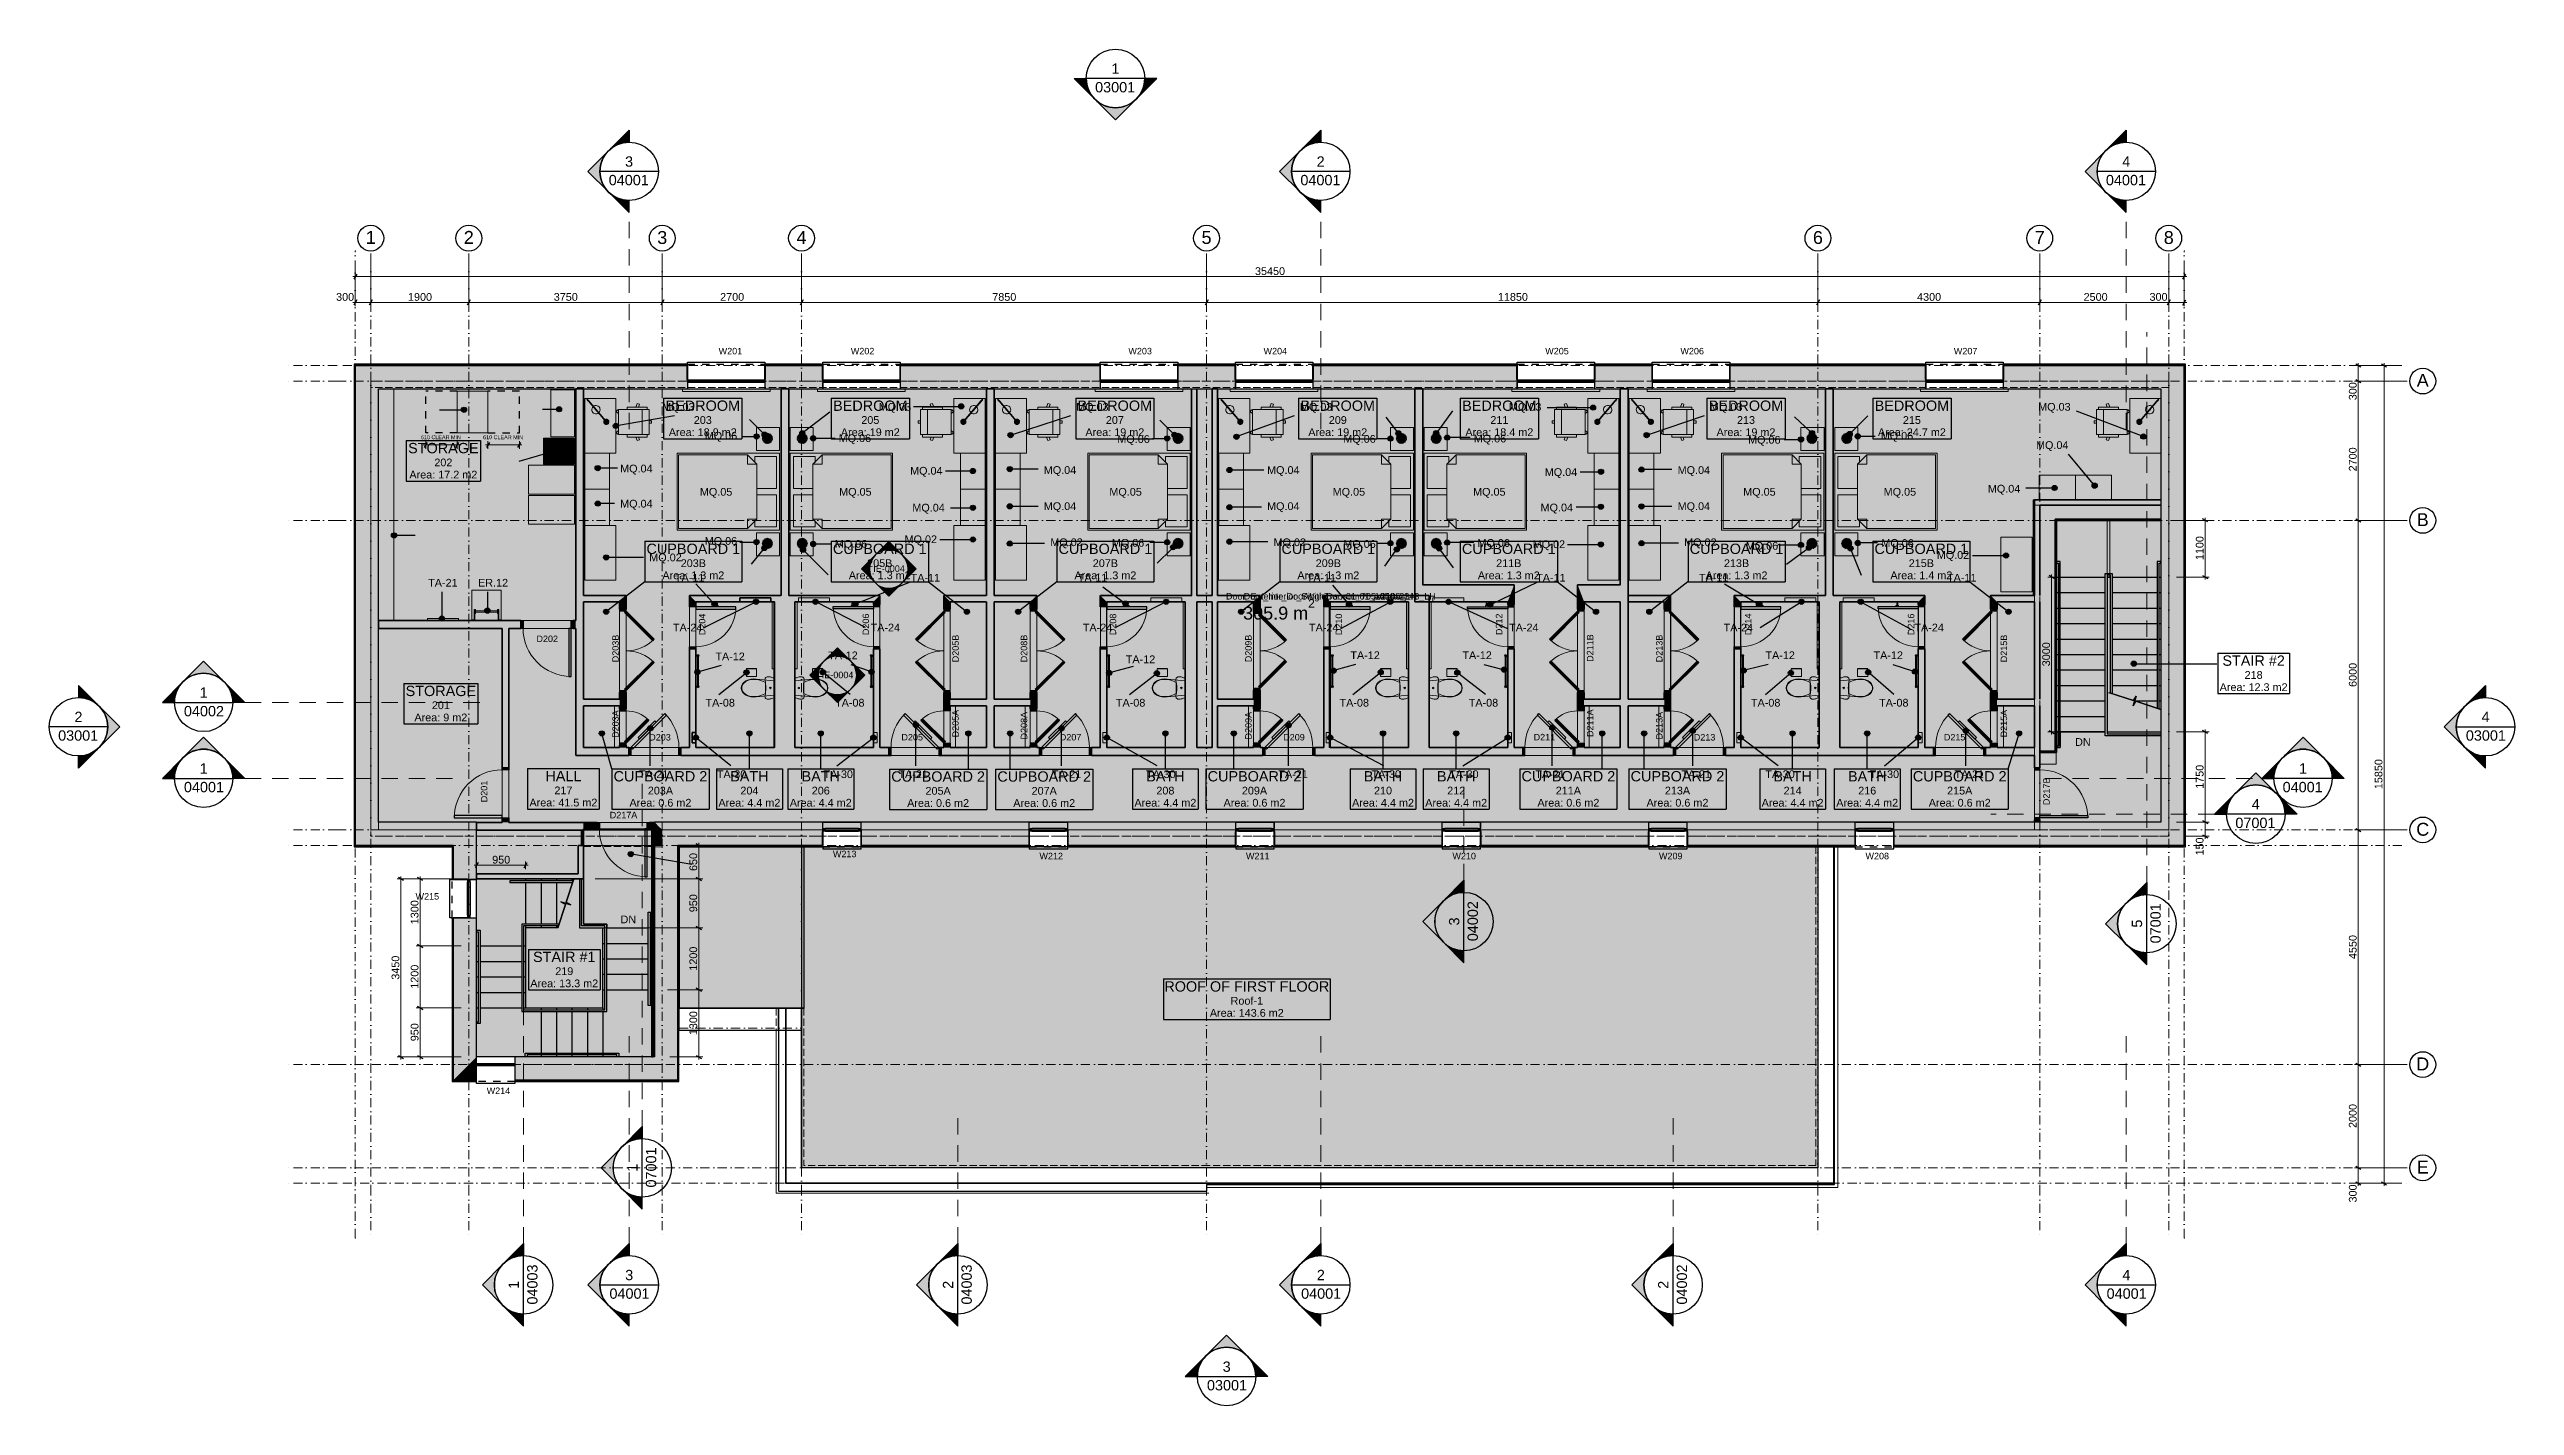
# Model space of a CAD drawing. Header units: millimetres. Extents: x -14278 to 103595, y -22378 to 34603.
# Drawn here: x 55809 to 103595, y -22378 to 3914 of the extents above; entities that cross this region are included whole.
import ezdxf
from ezdxf.enums import TextEntityAlignment as Align

# ---------------------------------------------------------------- set-up
doc = ezdxf.new("R2010")
doc.units = ezdxf.units.MM
doc.header["$MEASUREMENT"] = 0
for name, pattern in [('Dashed', [282.222223, 141.111112, -141.111112]), ('Dot & Dashed', [335.138881, 176.388884, -88.194442, 0, -70.555556]), ('Hidden Line', [195.611112, 141.111112, -54.5]), ('Long Dashed', [529.166651, 317.499995, -211.666656]), ('Wipeout_Contour', [1000, 0, -1000])]:
    doc.linetypes.add(name, pattern=pattern)
for name, color, linetype in [('A-Ee_40_20-M_GeneralFFAndEInternalFixed', 7, 'Continuous'), ('A-Zz_20_10_90-T_TextFFEInternal', 7, 'Continuous'), ('A-Zz_20_10_90-T_TextStair', 7, 'Continuous'), ('A-Zz_20_10_90-T_TextWindow', 7, 'Continuous'), ('A-Zz_50_10_90-P_BoundarySpace', 7, 'Continuous'), ('A-Zz_50_90_00-M_GrossInternal', 7, 'Continuous'), ('A-Zz_60_50_30-P_MarkerElevation', 7, 'Continuous'), ('A-Zz_60_50_30-P_MarkerInteriorElevation', 7, 'Continuous'), ('A-Zz_60_50_80-P_MarkerSection', 7, 'Continuous'), ('A-Zz_60_50_80-P_MarkerSectionStairs', 7, 'Continuous'), ('New0', 7, 'Continuous'), ('NewA-Ee_25_10-M_WallsExternal', 7, 'Continuous'), ('NewA-Ee_25_10-M_WallsInternal', 7, 'Continuous'), ('NewA-Ee_30_10-M_Roofs', 7, 'Continuous'), ('NewA-Ee_30_40-M_Floors', 7, 'Continuous'), ('NewA-Ee_35_10-M_StairsInternal2D', 7, 'Continuous'), ('NewA-Ee_40_20-M_GeneralFFAndEInternalEquipment', 7, 'Continuous'), ('NewA-Ee_40_20-M_GeneralFFAndEInternalFixed', 7, 'Continuous'), ('NewA-Ee_40_20-M_GeneralFFAndEInternalMovable', 7, 'Continuous'), ('NewA-Ee_40_20-M_GeneralFFAndEInternalSanitary', 7, 'Continuous'), ('NewA-SL-M_SpacesExternal', 7, 'Continuous'), ('NewA-SL-M_SpacesInternal', 7, 'Continuous'), ('NewA-Ss_30_25-M_CeilingAndSoffitSystems', 7, 'Continuous'), ('NewA-Zz_20_10_90-T_TextFFEInternal', 7, 'Continuous'), ('NewA-Zz_20_10_90-T_TextStair', 7, 'Continuous'), ('NewA-Zz_20_20-D_DimensionDetail', 7, 'Continuous'), ('NewA-Zz_20_20-D_DimensionFFE', 7, 'Continuous'), ('NewA-Zz_20_20-D_DimensionGrid', 7, 'Continuous'), ('NewA-Zz_35_40_80-M_GridStructural', 7, 'Continuous'), ('NewA-Zz_50_10_90-P_BoundarySpace', 7, 'Continuous'), ('NewA-Zz_50_90_00-M_GrossInternal', 7, 'Continuous'), ('NewA-Zz_60_50_90-P_VoidOpening', 7, 'Continuous')]:
    doc.layers.add(name, color=color, linetype=linetype)
doc.styles.add('GENERATED_STYLE_1', font='')
doc.styles.get('GENERATED_STYLE_1').set_extended_font_data('Arial')
doc.dimstyles.new('GENERATED_STYLE__1', dxfattribs={"dimtxt": 150, "dimasz": 76, "dimexe": 0.18, "dimexo": 300, "dimgap": 0.09, "dimtad": 1, "dimdec": 0, "dimzin": 0, "dimdsep": 46, "dimtxsty": 'GENERATED_STYLE_1', "dimblk": 'ARROWHEAD_2', "dimblk1": 'ARROWHEAD_2', "dimblk2": 'ARROWHEAD_2', "dimcen": 0.09, "dimclrd": 6, "dimclre": 6, "dimclrt": 7, "dimazin": 0, "dimtfac": 1, "dimtdec": 4, "dimtmove": 0, "dimatfit": 3, "dimfxl": 0, "dimtolj": 1, "dimtzin": 0, "dimarcsym": 0})
doc.dimstyles.new('GENERATED_STYLE__2', dxfattribs={"dimtxt": 150, "dimasz": 76, "dimexe": 0.18, "dimexo": 300, "dimgap": 0.09, "dimtad": 1, "dimtih": 1, "dimtoh": 1, "dimdec": 0, "dimzin": 0, "dimdsep": 46, "dimtxsty": 'GENERATED_STYLE_1', "dimblk": 'ARROWHEAD_2', "dimblk1": 'ARROWHEAD_2', "dimblk2": 'ARROWHEAD_2', "dimcen": 0.09, "dimclrd": 6, "dimclre": 6, "dimclrt": 7, "dimazin": 0, "dimtfac": 1, "dimtdec": 4, "dimtmove": 0, "dimatfit": 3, "dimfxl": 0, "dimtolj": 1, "dimtzin": 0, "dimarcsym": 0})
doc.dimstyles.new('GENERATED_STYLE__3', dxfattribs={"dimtxt": 75, "dimasz": 76, "dimexe": 0.18, "dimexo": 300, "dimgap": 0.09, "dimtad": 1, "dimtih": 1, "dimtoh": 1, "dimdec": 0, "dimzin": 0, "dimdsep": 46, "dimtxsty": 'GENERATED_STYLE_1', "dimblk": 'ARROWHEAD_2', "dimblk1": 'ARROWHEAD_2', "dimblk2": 'ARROWHEAD_2', "dimcen": 0.09, "dimclrd": 6, "dimclre": 6, "dimclrt": 7, "dimazin": 0, "dimtfac": 1, "dimtdec": 4, "dimtmove": 2, "dimatfit": 3, "dimfxl": 0, "dimtolj": 1, "dimtzin": 0, "dimarcsym": 0})

msp = doc.modelspace()

# ---------------------------------------------------------------- texts
at = {"layer": 'A-Zz_20_10_90-T_TextStair', "linetype": 'Continuous', "char_height": 125, "attachment_point": 1, "style": 'GENERATED_STYLE_1'}
for s, insert in [('\\A1;{\\fArial|b0|i0|c0|p34;Door_Exterior_DoorWithTransom01_1050x2343_LH}', (78616, -6626.2)), ('\\A1;{\\fArial|b0|i0|c0|p34;Door_Interior_SingleDoor01_705x2185_LH}', (78960.3, -6626.2))]:
    msp.add_mtext(s, dxfattribs=dict(at, insert=insert))
at = {"layer": 'A-Zz_50_90_00-M_GrossInternal', "insert": (78947.7, -7143.2), "char_height": 250, "attachment_point": 7, "style": 'GENERATED_STYLE_1'}
msp.add_mtext('{\\fArial|b0|i0|c0|p34;305.9 m{\\H0.66x;\\S2^  ;}}', dxfattribs=at)
at = {"layer": 'NewA-Zz_20_10_90-T_TextStair', "linetype": 'Continuous', "char_height": 150, "attachment_point": 1, "style": 'GENERATED_STYLE_1'}
for insert in [(95074.1, -9438.2), (66881.1, -12876.9)]:
    msp.add_mtext('\\A1;{\\fArial|b0|i0|c0|p34;DN}', dxfattribs=dict(at, insert=insert))

# ---------------------------------------------------------------- blocks, each defined once
blk = doc.blocks.new('Beam_9_2', base_point=(90090, -17767))
at = {"layer": 'NewA-Ee_25_10-M_WallsExternal', "linetype": 'Continuous'}
for p, q in [((90090, -11542), (70390, -11542)), ((70390, -11542), (70390, -17767)), ((90090, -11542), (90090, -17767)), ((90090, -17767), (70390, -17767))]:
    blk.add_line(p, q, dxfattribs=at)
at = {"layer": 'NewA-Ee_25_10-M_WallsExternal', "color": 251, "linetype": 'Dot & Dashed', "lineweight": 13}
blk.add_line((90090, -17767), (70390, -17767), dxfattribs=at)
blk = doc.blocks.new('Beam_10_2', base_point=(70431, -14669))
at = {"layer": 'NewA-Ee_25_10-M_WallsExternal', "linetype": 'Continuous'}
for p, q in [((70431, -11542), (68014, -11542)), ((68014, -11542), (68014, -14676)), ((70431, -11542), (70431, -14676)), ((70431, -14676), (68014, -14676))]:
    blk.add_line(p, q, dxfattribs=at)
at = {"layer": 'NewA-Ee_25_10-M_WallsExternal', "color": 251, "linetype": 'Dot & Dashed', "lineweight": 13}
blk.add_line((70431, -14669), (68014, -14669), dxfattribs=at)
blk = doc.blocks.new('STAIR #2_218_29_2', base_point=(98535, -8144))
at = {"layer": 'NewA-SL-M_SpacesInternal', "color": 253, "linetype": 'Continuous', "lineweight": 13}
for p, q in [((94714, -5217), (94714, -9717)), ((96739, -5217), (94714, -5217)), ((96739, -11067), (96739, -5217)), ((94714, -9717), (94390, -9717)), ((94390, -9717), (94390, -11067)), ((94390, -11067), (96739, -11067))]:
    blk.add_line(p, q, dxfattribs=at)
at = {"layer": 'NewA-SL-M_SpacesInternal', "linetype": 'Continuous'}
for p, q in [((97839, -7791), (97839, -8105)), ((97839, -7791), (99231, -7791)), ((97839, -8105), (97839, -8341)), ((99231, -7791), (99231, -8105)), ((99231, -8105), (99231, -8341)), ((97839, -8341), (97839, -8576)), ((97839, -8576), (99231, -8576)), ((99231, -8341), (99231, -8576))]:
    blk.add_line(p, q, dxfattribs=at)
at = {"layer": 'NewA-SL-M_SpacesInternal', "color": 5, "lineweight": 70, "style": 'GENERATED_STYLE_1'}
for tag, height, p in [('ROOM_NAME', 200, (98535, -7836)), ('ROOM_NUMBER', 150, (98535, -8139)), ('adj_text', 150, (98535, -8375))]:
    blk.add_attdef(tag, text='', height=height, dxfattribs=at).set_placement(p, align=Align.TOP_CENTER)
blk = doc.blocks.new('STAIR #1_219_30_2', base_point=(65790, -13886))
at = {"layer": 'NewA-SL-M_SpacesInternal', "color": 253, "linetype": 'Continuous', "lineweight": 13}
for p, q in [((67490, -11222), (66163, -11222)), ((66163, -11222), (66163, -12167)), ((67490, -15617), (67490, -11222)), ((64090, -12167), (64090, -15617)), ((66162, -12167), (64090, -12167)), ((66163, -12167), (66162, -12167)), ((64090, -15617), (67490, -15617))]:
    blk.add_line(p, q, dxfattribs=at)
at = {"layer": 'NewA-SL-M_SpacesInternal', "linetype": 'Continuous'}
for p, q in [((65094, -13533), (65094, -13847)), ((65094, -13533), (66486, -13533)), ((65094, -13847), (65094, -14083)), ((66486, -13533), (66486, -13847)), ((66486, -13847), (66486, -14083)), ((65094, -14083), (65094, -14318)), ((65094, -14318), (66486, -14318)), ((66486, -14083), (66486, -14318))]:
    blk.add_line(p, q, dxfattribs=at)
at = {"layer": 'NewA-SL-M_SpacesInternal', "color": 5, "lineweight": 70, "style": 'GENERATED_STYLE_1'}
for tag, height, p in [('ROOM_NAME', 200, (65790, -13578)), ('ROOM_NUMBER', 150, (65790, -13881)), ('adj_text', 150, (65790, -14117))]:
    blk.add_attdef(tag, text='', height=height, dxfattribs=at).set_placement(p, align=Align.TOP_CENTER)
blk = doc.blocks.new('Slab_29_2', base_point=(94290, -11217))
at = {"layer": 'NewA-Ee_30_40-M_Floors', "linetype": 'Continuous', "lineweight": 13}
blk.add_hatch(color=254, dxfattribs=at).paths.add_polyline_path([(94290, -11217), (94290, -4920), (96739, -4920), (96739, -2668), (62190, -2668), (62190, -11217)])
at = {"layer": 'NewA-Ee_30_40-M_Floors', "color": 6, "linetype": 'Continuous', "lineweight": 13, "flags": 128}
blk.add_lwpolyline([(94290, -11217), (62190, -11217), (62190, -2668), (96739, -2668), (96739, -4920), (94290, -4920)], close=True, dxfattribs=at)
blk = doc.blocks.new('BEDROOM_205_31_2', base_point=(71722, -3202))
at = {"layer": 'NewA-SL-M_SpacesInternal', "color": 253, "linetype": 'Continuous', "lineweight": 13}
for p, q in [((70141, -2668), (70141, -6671)), ((73971, -2668), (70141, -2668)), ((73971, -6671), (73971, -2668)), ((70141, -6671), (70261, -6671)), ((70261, -6671), (71906, -6671)), ((71906, -6671), (71906, -9622)), ((73145, -9622), (73145, -6671)), ((73145, -6671), (73971, -6671)), ((71906, -9622), (73145, -9622))]:
    blk.add_line(p, q, dxfattribs=at)
at = {"layer": 'NewA-SL-M_SpacesInternal', "linetype": 'Continuous'}
for p, q in [((70964, -2849), (70964, -3163)), ((70964, -2849), (72481, -2849)), ((72481, -2849), (72481, -3163)), ((70964, -3163), (70964, -3399)), ((72481, -3163), (72481, -3399)), ((70964, -3399), (70964, -3634)), ((70964, -3634), (72481, -3634)), ((72481, -3399), (72481, -3634))]:
    blk.add_line(p, q, dxfattribs=at)
at = {"layer": 'NewA-SL-M_SpacesInternal', "color": 5, "lineweight": 70, "style": 'GENERATED_STYLE_1'}
for tag, height, p in [('ROOM_NAME', 200, (71722, -2894)), ('ROOM_NUMBER', 150, (71722, -3197)), ('adj_text', 150, (71722, -3433))]:
    blk.add_attdef(tag, text='', height=height, dxfattribs=at).set_placement(p, align=Align.TOP_CENTER)
blk = doc.blocks.new('BEDROOM_207_32_2', base_point=(76462, -3202))
at = {"layer": 'NewA-SL-M_SpacesInternal', "color": 253, "linetype": 'Continuous', "lineweight": 13}
for p, q in [((74121, -2668), (74121, -6671)), ((77951, -2668), (74121, -2668)), ((77951, -6671), (77951, -2668)), ((74121, -6671), (74948, -6671)), ((74948, -6671), (74948, -9622)), ((76181, -9622), (76181, -6671)), ((76181, -6671), (77951, -6671)), ((74948, -9622), (76181, -9622))]:
    blk.add_line(p, q, dxfattribs=at)
at = {"layer": 'NewA-SL-M_SpacesInternal', "linetype": 'Continuous'}
for p, q in [((75703, -2849), (75703, -3163)), ((75703, -2849), (77220, -2849)), ((77220, -2849), (77220, -3163)), ((75703, -3163), (75703, -3399)), ((77220, -3163), (77220, -3399)), ((75703, -3399), (75703, -3634)), ((75703, -3634), (77220, -3634)), ((77220, -3399), (77220, -3634))]:
    blk.add_line(p, q, dxfattribs=at)
at = {"layer": 'NewA-SL-M_SpacesInternal', "color": 5, "lineweight": 70, "style": 'GENERATED_STYLE_1'}
for tag, height, p in [('ROOM_NAME', 200, (76462, -2894)), ('ROOM_NUMBER', 150, (76462, -3197)), ('adj_text', 150, (76462, -3433))]:
    blk.add_attdef(tag, text='', height=height, dxfattribs=at).set_placement(p, align=Align.TOP_CENTER)
blk = doc.blocks.new('BEDROOM_209_33_2', base_point=(80783, -3202))
at = {"layer": 'NewA-SL-M_SpacesInternal', "color": 253, "linetype": 'Continuous', "lineweight": 13}
for p, q in [((78451, -2668), (78451, -6671)), ((82279, -2668), (78451, -2668)), ((82279, -6671), (82279, -2668)), ((78451, -6671), (79277, -6671)), ((79277, -6671), (79277, -9622)), ((80511, -9622), (80511, -6671)), ((80511, -6671), (82279, -6671)), ((79277, -9622), (80511, -9622))]:
    blk.add_line(p, q, dxfattribs=at)
at = {"layer": 'NewA-SL-M_SpacesInternal', "linetype": 'Continuous'}
for p, q in [((80024, -2849), (80024, -3163)), ((80024, -2849), (81541, -2849)), ((81541, -2849), (81541, -3163)), ((80024, -3163), (80024, -3399)), ((81541, -3163), (81541, -3399)), ((80024, -3399), (80024, -3634)), ((80024, -3634), (81541, -3634)), ((81541, -3399), (81541, -3634))]:
    blk.add_line(p, q, dxfattribs=at)
at = {"layer": 'NewA-SL-M_SpacesInternal', "color": 5, "lineweight": 70, "style": 'GENERATED_STYLE_1'}
for tag, height, p in [('ROOM_NAME', 200, (80783, -2894)), ('ROOM_NUMBER', 150, (80783, -3197)), ('adj_text', 150, (80783, -3433))]:
    blk.add_attdef(tag, text='', height=height, dxfattribs=at).set_placement(p, align=Align.TOP_CENTER)
blk = doc.blocks.new('BEDROOM_211_34_2', base_point=(83915, -3202))
at = {"layer": 'NewA-SL-M_SpacesInternal', "color": 253, "linetype": 'Continuous', "lineweight": 13}
for p, q in [((82429, -2668), (82429, -6470)), ((86259, -2668), (82429, -2668)), ((86259, -6470), (86259, -2668)), ((82429, -6470), (84201, -6470)), ((84201, -6470), (84201, -9622)), ((85432, -9622), (85432, -6470)), ((85432, -6470), (86259, -6470)), ((84201, -9622), (85432, -9622))]:
    blk.add_line(p, q, dxfattribs=at)
at = {"layer": 'NewA-SL-M_SpacesInternal', "linetype": 'Continuous'}
for p, q in [((83156, -2849), (83156, -3163)), ((83156, -2849), (84673, -2849)), ((84673, -2849), (84673, -3163)), ((83156, -3163), (83156, -3399)), ((84673, -3163), (84673, -3399)), ((83156, -3399), (83156, -3634)), ((83156, -3634), (84673, -3634)), ((84673, -3399), (84673, -3634))]:
    blk.add_line(p, q, dxfattribs=at)
at = {"layer": 'NewA-SL-M_SpacesInternal', "color": 5, "lineweight": 70, "style": 'GENERATED_STYLE_1'}
for tag, height, p in [('ROOM_NAME', 200, (83915, -2894)), ('ROOM_NUMBER', 150, (83915, -3197)), ('adj_text', 150, (83915, -3433))]:
    blk.add_attdef(tag, text='', height=height, dxfattribs=at).set_placement(p, align=Align.TOP_CENTER)
blk = doc.blocks.new('BEDROOM_213_35_2', base_point=(88695, -3202))
at = {"layer": 'NewA-SL-M_SpacesInternal', "color": 253, "linetype": 'Continuous', "lineweight": 13}
for p, q in [((86409, -2668), (86409, -6470)), ((90237, -2668), (86409, -2668)), ((90237, -6671), (90237, -2668)), ((86409, -6470), (86409, -6671)), ((86409, -6671), (87235, -6671)), ((87235, -6671), (87235, -9622)), ((88469, -9622), (88469, -6671)), ((88469, -6671), (90237, -6671)), ((87235, -9622), (88469, -9622))]:
    blk.add_line(p, q, dxfattribs=at)
at = {"layer": 'NewA-SL-M_SpacesInternal', "linetype": 'Continuous'}
for p, q in [((87937, -2849), (87937, -3163)), ((87937, -2849), (89454, -2849)), ((89454, -2849), (89454, -3163)), ((87937, -3163), (87937, -3399)), ((89454, -3163), (89454, -3399)), ((87937, -3399), (87937, -3634)), ((87937, -3634), (89454, -3634)), ((89454, -3399), (89454, -3634))]:
    blk.add_line(p, q, dxfattribs=at)
at = {"layer": 'NewA-SL-M_SpacesInternal', "color": 5, "lineweight": 70, "style": 'GENERATED_STYLE_1'}
for tag, height, p in [('ROOM_NAME', 200, (88695, -2894)), ('ROOM_NUMBER', 150, (88695, -3197)), ('adj_text', 150, (88695, -3433))]:
    blk.add_attdef(tag, text='', height=height, dxfattribs=at).set_placement(p, align=Align.TOP_CENTER)
blk = doc.blocks.new('BEDROOM_215_36_2', base_point=(91911, -3202))
at = {"layer": 'NewA-SL-M_SpacesInternal', "color": 253, "linetype": 'Continuous', "lineweight": 13}
for p, q in [((90387, -2668), (90387, -6671)), ((96739, -2668), (90387, -2668)), ((96739, -4820), (96739, -2668)), ((94290, -6671), (94290, -4820)), ((94290, -4820), (96739, -4820)), ((90387, -6671), (92159, -6671)), ((92159, -6671), (92159, -9622)), ((93437, -9622), (93437, -6671)), ((93437, -6671), (94290, -6671)), ((92159, -9622), (93437, -9622))]:
    blk.add_line(p, q, dxfattribs=at)
at = {"layer": 'NewA-SL-M_SpacesInternal', "linetype": 'Continuous'}
for p, q in [((91153, -2849), (91153, -3163)), ((91153, -2849), (92670, -2849)), ((92670, -2849), (92670, -3163)), ((91153, -3163), (91153, -3399)), ((92670, -3163), (92670, -3399)), ((91153, -3399), (91153, -3634)), ((91153, -3634), (92670, -3634)), ((92670, -3399), (92670, -3634))]:
    blk.add_line(p, q, dxfattribs=at)
at = {"layer": 'NewA-SL-M_SpacesInternal', "color": 5, "lineweight": 70, "style": 'GENERATED_STYLE_1'}
for tag, height, p in [('ROOM_NAME', 200, (91911, -2894)), ('ROOM_NUMBER', 150, (91911, -3197)), ('adj_text', 150, (91911, -3433))]:
    blk.add_attdef(tag, text='', height=height, dxfattribs=at).set_placement(p, align=Align.TOP_CENTER)
blk = doc.blocks.new('HALL_217_37_2', base_point=(65774, -10381))
at = {"layer": 'NewA-SL-M_SpacesInternal', "color": 253, "linetype": 'Continuous', "lineweight": 13}
for p, q in [((66013, -7311), (64713, -7311)), ((64713, -7311), (64713, -11072)), ((66013, -9772), (66013, -7311)), ((94290, -9772), (66013, -9772)), ((94290, -11067), (94290, -9772)), ((64713, -11072), (66162, -11072)), ((66162, -11072), (67539, -11072)), ((67539, -11067), (94290, -11067)), ((67539, -11072), (67539, -11067))]:
    blk.add_line(p, q, dxfattribs=at)
at = {"layer": 'NewA-SL-M_SpacesInternal', "linetype": 'Continuous'}
for p, q in [((65077, -10028), (65077, -10342)), ((65077, -10028), (66470, -10028)), ((66470, -10028), (66470, -10342)), ((65077, -10342), (65077, -10578)), ((66470, -10342), (66470, -10578)), ((65077, -10578), (65077, -10813)), ((65077, -10813), (66470, -10813)), ((66470, -10578), (66470, -10813))]:
    blk.add_line(p, q, dxfattribs=at)
at = {"layer": 'NewA-SL-M_SpacesInternal', "color": 5, "lineweight": 70, "style": 'GENERATED_STYLE_1'}
for tag, height, p in [('ROOM_NAME', 200, (65774, -10073)), ('ROOM_NUMBER', 150, (65774, -10376)), ('adj_text', 150, (65774, -10612))]:
    blk.add_attdef(tag, text='', height=height, dxfattribs=at).set_placement(p, align=Align.TOP_CENTER)
blk = doc.blocks.new('STORAGE_201_38_2', base_point=(63398, -8731))
at = {"layer": 'NewA-SL-M_SpacesInternal', "color": 253, "linetype": 'Continuous', "lineweight": 13}
for p, q in [((62190, -7311), (62190, -11067)), ((64588, -7311), (62190, -7311)), ((64588, -11072), (64588, -7311)), ((62190, -11067), (64090, -11067)), ((64090, -11067), (64090, -11072)), ((64090, -11072), (64588, -11072))]:
    blk.add_line(p, q, dxfattribs=at)
at = {"layer": 'NewA-SL-M_SpacesInternal', "linetype": 'Continuous'}
for p, q in [((62680, -8378), (62680, -8692)), ((62680, -8378), (64116, -8378)), ((64116, -8378), (64116, -8692)), ((62680, -8692), (62680, -8928)), ((62680, -8928), (62680, -9163)), ((64116, -8692), (64116, -8928)), ((64116, -8928), (64116, -9163)), ((62680, -9163), (64116, -9163))]:
    blk.add_line(p, q, dxfattribs=at)
at = {"layer": 'NewA-SL-M_SpacesInternal', "color": 5, "lineweight": 70, "style": 'GENERATED_STYLE_1'}
for tag, height, p in [('ROOM_NAME', 200, (63398, -8423)), ('ROOM_NUMBER', 150, (63398, -8726)), ('adj_text', 150, (63398, -8962))]:
    blk.add_attdef(tag, text='', height=height, dxfattribs=at).set_placement(p, align=Align.TOP_CENTER)
blk = doc.blocks.new('STORAGE_202_39_2', base_point=(63446, -4024))
at = {"layer": 'NewA-SL-M_SpacesInternal', "color": 253, "linetype": 'Continuous', "lineweight": 13}
for p, q in [((62190, -2668), (62190, -7161)), ((66013, -2668), (62190, -2668)), ((66013, -7161), (66013, -2668)), ((62190, -7161), (66013, -7161))]:
    blk.add_line(p, q, dxfattribs=at)
at = {"layer": 'NewA-SL-M_SpacesInternal', "linetype": 'Continuous'}
for p, q in [((62728, -3671), (62728, -3985)), ((62728, -3671), (64164, -3671)), ((64164, -3671), (64164, -3985)), ((62728, -3985), (62728, -4221)), ((62728, -4221), (62728, -4456)), ((64164, -3985), (64164, -4221)), ((64164, -4221), (64164, -4456)), ((62728, -4456), (64164, -4456))]:
    blk.add_line(p, q, dxfattribs=at)
at = {"layer": 'NewA-SL-M_SpacesInternal', "color": 5, "lineweight": 70, "style": 'GENERATED_STYLE_1'}
for tag, height, p in [('ROOM_NAME', 200, (63446, -3716)), ('ROOM_NUMBER', 150, (63446, -4019)), ('adj_text', 150, (63446, -4255))]:
    blk.add_attdef(tag, text='', height=height, dxfattribs=at).set_placement(p, align=Align.TOP_CENTER)
blk = doc.blocks.new('BEDROOM_203_40_2', base_point=(68475, -3202))
at = {"layer": 'NewA-SL-M_SpacesInternal', "color": 253, "linetype": 'Continuous', "lineweight": 13}
for p, q in [((66163, -2668), (66163, -6671)), ((69991, -2668), (66163, -2668)), ((69991, -6671), (69991, -2668)), ((66163, -6671), (66987, -6671)), ((66987, -6671), (66987, -9622)), ((68216, -9622), (68216, -6671)), ((68216, -6671), (69991, -6671)), ((66987, -9622), (68216, -9622))]:
    blk.add_line(p, q, dxfattribs=at)
at = {"layer": 'NewA-SL-M_SpacesInternal', "linetype": 'Continuous'}
for p, q in [((67716, -2849), (67716, -3163)), ((67716, -2849), (69233, -2849)), ((69233, -2849), (69233, -3163)), ((67716, -3163), (67716, -3399)), ((69233, -3163), (69233, -3399)), ((67716, -3399), (67716, -3634)), ((67716, -3634), (69233, -3634)), ((69233, -3399), (69233, -3634))]:
    blk.add_line(p, q, dxfattribs=at)
at = {"layer": 'NewA-SL-M_SpacesInternal', "color": 5, "lineweight": 70, "style": 'GENERATED_STYLE_1'}
for tag, height, p in [('ROOM_NAME', 200, (68475, -2894)), ('ROOM_NUMBER', 150, (68475, -3197)), ('adj_text', 150, (68475, -3433))]:
    blk.add_attdef(tag, text='', height=height, dxfattribs=at).set_placement(p, align=Align.TOP_CENTER)
blk = doc.blocks.new('BATH_204_41_2', base_point=(69378, -10386))
at = {"layer": 'NewA-SL-M_SpacesInternal', "color": 253, "linetype": 'Continuous', "lineweight": 13}
for p, q in [((68341, -6796), (68341, -9328)), ((69194, -6796), (68341, -6796)), ((69794, -6721), (69194, -6721)), ((69194, -6721), (69194, -6796)), ((69794, -6796), (69794, -6721)), ((69861, -6796), (69794, -6796)), ((69861, -9622), (69861, -6796)), ((68341, -9328), (68266, -9328)), ((68266, -9328), (68266, -9528)), ((68266, -9528), (68341, -9528)), ((68341, -9528), (68341, -9622)), ((68341, -9622), (69861, -9622))]:
    blk.add_line(p, q, dxfattribs=at)
at = {"layer": 'NewA-SL-M_SpacesInternal', "linetype": 'Continuous'}
for p, q in [((68739, -10032), (68739, -10346)), ((68739, -10032), (70017, -10032)), ((70017, -10032), (70017, -10346)), ((68739, -10346), (68739, -10582)), ((70017, -10346), (70017, -10582)), ((68739, -10582), (68739, -10818)), ((68739, -10818), (70017, -10818)), ((70017, -10582), (70017, -10818))]:
    blk.add_line(p, q, dxfattribs=at)
at = {"layer": 'NewA-SL-M_SpacesInternal', "color": 5, "lineweight": 70, "style": 'GENERATED_STYLE_1'}
for tag, height, p in [('ROOM_NAME', 200, (69378, -10078)), ('ROOM_NUMBER', 150, (69378, -10381)), ('adj_text', 150, (69378, -10616))]:
    blk.add_attdef(tag, text='', height=height, dxfattribs=at).set_placement(p, align=Align.TOP_CENTER)
blk = doc.blocks.new('BATH_206_42_2', base_point=(70761, -10386))
at = {"layer": 'NewA-SL-M_SpacesInternal', "color": 253, "linetype": 'Continuous', "lineweight": 13}
for p, q in [((70269, -6796), (70261, -6796)), ((70261, -6796), (70261, -9622)), ((70329, -6796), (70269, -6796)), ((70929, -6721), (70329, -6721)), ((70329, -6721), (70329, -6796)), ((70929, -6796), (70929, -6721)), ((71781, -6796), (70929, -6796)), ((71781, -9328), (71781, -6796)), ((71856, -9328), (71781, -9328)), ((71781, -9622), (71781, -9528)), ((71781, -9528), (71856, -9528)), ((71856, -9528), (71856, -9328)), ((70261, -9622), (71781, -9622))]:
    blk.add_line(p, q, dxfattribs=at)
at = {"layer": 'NewA-SL-M_SpacesInternal', "linetype": 'Continuous'}
for p, q in [((70122, -10032), (70122, -10346)), ((70122, -10032), (71400, -10032)), ((71400, -10032), (71400, -10346)), ((70122, -10346), (70122, -10582)), ((71400, -10346), (71400, -10582)), ((70122, -10582), (70122, -10818)), ((70122, -10818), (71400, -10818)), ((71400, -10582), (71400, -10818))]:
    blk.add_line(p, q, dxfattribs=at)
at = {"layer": 'NewA-SL-M_SpacesInternal', "color": 5, "lineweight": 70, "style": 'GENERATED_STYLE_1'}
for tag, height, p in [('ROOM_NAME', 200, (70761, -10078)), ('ROOM_NUMBER', 150, (70761, -10381)), ('adj_text', 150, (70761, -10616))]:
    blk.add_attdef(tag, text='', height=height, dxfattribs=at).set_placement(p, align=Align.TOP_CENTER)
blk = doc.blocks.new('BATH_208_43_2', base_point=(77442, -10386))
at = {"layer": 'NewA-SL-M_SpacesInternal', "color": 253, "linetype": 'Continuous', "lineweight": 13}
for p, q in [((76306, -6796), (76306, -9328)), ((77158, -6796), (76306, -6796)), ((77758, -6721), (77158, -6721)), ((77158, -6721), (77158, -6796)), ((77758, -6796), (77758, -6721)), ((77826, -6796), (77758, -6796)), ((77826, -9622), (77826, -6796)), ((76306, -9328), (76231, -9328)), ((76231, -9328), (76231, -9528)), ((76231, -9528), (76306, -9528)), ((76306, -9528), (76306, -9622)), ((76306, -9622), (77826, -9622))]:
    blk.add_line(p, q, dxfattribs=at)
at = {"layer": 'NewA-SL-M_SpacesInternal', "linetype": 'Continuous'}
for p, q in [((76803, -10032), (76803, -10346)), ((76803, -10032), (78080, -10032)), ((78080, -10032), (78080, -10346)), ((76803, -10346), (76803, -10582)), ((78080, -10346), (78080, -10582)), ((76803, -10582), (76803, -10818)), ((76803, -10818), (78080, -10818)), ((78080, -10582), (78080, -10818))]:
    blk.add_line(p, q, dxfattribs=at)
at = {"layer": 'NewA-SL-M_SpacesInternal', "color": 5, "lineweight": 70, "style": 'GENERATED_STYLE_1'}
for tag, height, p in [('ROOM_NAME', 200, (77442, -10078)), ('ROOM_NUMBER', 150, (77442, -10381)), ('adj_text', 150, (77442, -10616))]:
    blk.add_attdef(tag, text='', height=height, dxfattribs=at).set_placement(p, align=Align.TOP_CENTER)
blk = doc.blocks.new('BATH_210_44_2', base_point=(81660, -10386))
at = {"layer": 'NewA-SL-M_SpacesInternal', "color": 253, "linetype": 'Continuous', "lineweight": 13}
for p, q in [((80636, -6796), (80636, -9328)), ((81488, -6796), (80636, -6796)), ((82088, -6721), (81488, -6721)), ((81488, -6721), (81488, -6796)), ((82088, -6796), (82088, -6721)), ((82156, -6796), (82088, -6796)), ((82156, -9622), (82156, -6796)), ((80636, -9328), (80561, -9328)), ((80561, -9328), (80561, -9528)), ((80561, -9528), (80636, -9528)), ((80636, -9528), (80636, -9622)), ((80636, -9622), (82156, -9622))]:
    blk.add_line(p, q, dxfattribs=at)
at = {"layer": 'NewA-SL-M_SpacesInternal', "linetype": 'Continuous'}
for p, q in [((81021, -10032), (81021, -10346)), ((81021, -10032), (82298, -10032)), ((82298, -10032), (82298, -10346)), ((81021, -10346), (81021, -10582)), ((82298, -10346), (82298, -10582)), ((81021, -10582), (81021, -10818)), ((81021, -10818), (82298, -10818)), ((82298, -10582), (82298, -10818))]:
    blk.add_line(p, q, dxfattribs=at)
at = {"layer": 'NewA-SL-M_SpacesInternal', "color": 5, "lineweight": 70, "style": 'GENERATED_STYLE_1'}
for tag, height, p in [('ROOM_NAME', 200, (81660, -10078)), ('ROOM_NUMBER', 150, (81660, -10381)), ('adj_text', 150, (81660, -10616))]:
    blk.add_attdef(tag, text='', height=height, dxfattribs=at).set_placement(p, align=Align.TOP_CENTER)
blk = doc.blocks.new('BATH_212_45_2', base_point=(83078, -10386))
at = {"layer": 'NewA-SL-M_SpacesInternal', "color": 253, "linetype": 'Continuous', "lineweight": 13}
for p, q in [((82556, -6795), (82556, -9622)), ((82624, -6795), (82556, -6795)), ((83224, -6720), (82624, -6720)), ((82624, -6720), (82624, -6795)), ((83224, -6795), (83224, -6720)), ((84076, -6794), (83224, -6795)), ((84076, -9328), (84076, -6794)), ((84151, -9328), (84076, -9328)), ((84076, -9622), (84076, -9528)), ((84076, -9528), (84151, -9528)), ((84151, -9528), (84151, -9328)), ((82556, -9622), (84076, -9622))]:
    blk.add_line(p, q, dxfattribs=at)
at = {"layer": 'NewA-SL-M_SpacesInternal', "linetype": 'Continuous'}
for p, q in [((82439, -10032), (82439, -10346)), ((82439, -10032), (83717, -10032)), ((83717, -10032), (83717, -10346)), ((82439, -10346), (82439, -10582)), ((83717, -10346), (83717, -10582)), ((82439, -10582), (82439, -10818)), ((82439, -10818), (83717, -10818)), ((83717, -10582), (83717, -10818))]:
    blk.add_line(p, q, dxfattribs=at)
at = {"layer": 'NewA-SL-M_SpacesInternal', "color": 5, "lineweight": 70, "style": 'GENERATED_STYLE_1'}
for tag, height, p in [('ROOM_NAME', 200, (83078, -10078)), ('ROOM_NUMBER', 150, (83078, -10381)), ('adj_text', 150, (83078, -10616))]:
    blk.add_attdef(tag, text='', height=height, dxfattribs=at).set_placement(p, align=Align.TOP_CENTER)
blk = doc.blocks.new('BATH_214_46_2', base_point=(89598, -10386))
at = {"layer": 'NewA-SL-M_SpacesInternal', "color": 253, "linetype": 'Continuous', "lineweight": 13}
for p, q in [((88594, -6796), (88594, -9328)), ((89446, -6796), (88594, -6796)), ((90046, -6721), (89446, -6721)), ((89446, -6721), (89446, -6796)), ((90046, -6796), (90046, -6721)), ((90114, -6796), (90046, -6796)), ((90114, -9622), (90114, -6796)), ((88594, -9328), (88519, -9328)), ((88519, -9328), (88519, -9528)), ((88519, -9528), (88594, -9528)), ((88594, -9528), (88594, -9622)), ((88594, -9622), (90114, -9622))]:
    blk.add_line(p, q, dxfattribs=at)
at = {"layer": 'NewA-SL-M_SpacesInternal', "linetype": 'Continuous'}
for p, q in [((88960, -10032), (88960, -10346)), ((88960, -10032), (90237, -10032)), ((90237, -10032), (90237, -10346)), ((88960, -10346), (88960, -10582)), ((90237, -10346), (90237, -10582)), ((88960, -10582), (88960, -10818)), ((88960, -10818), (90237, -10818)), ((90237, -10582), (90237, -10818))]:
    blk.add_line(p, q, dxfattribs=at)
at = {"layer": 'NewA-SL-M_SpacesInternal', "color": 5, "lineweight": 70, "style": 'GENERATED_STYLE_1'}
for tag, height, p in [('ROOM_NAME', 200, (89598, -10078)), ('ROOM_NUMBER', 150, (89598, -10381)), ('adj_text', 150, (89598, -10616))]:
    blk.add_attdef(tag, text='', height=height, dxfattribs=at).set_placement(p, align=Align.TOP_CENTER)
blk = doc.blocks.new('BATH_216_47_2', base_point=(91045, -10386))
at = {"layer": 'NewA-SL-M_SpacesInternal', "color": 253, "linetype": 'Continuous', "lineweight": 13}
for p, q in [((90514, -6796), (90514, -9622)), ((90582, -6796), (90514, -6796)), ((91182, -6721), (90582, -6721)), ((90582, -6721), (90582, -6796)), ((91182, -6796), (91182, -6721)), ((92034, -6796), (91182, -6796)), ((92034, -9328), (92034, -6796)), ((92109, -9328), (92034, -9328)), ((92034, -9622), (92034, -9528)), ((92034, -9528), (92109, -9528)), ((92109, -9528), (92109, -9328)), ((90514, -9622), (92034, -9622))]:
    blk.add_line(p, q, dxfattribs=at)
at = {"layer": 'NewA-SL-M_SpacesInternal', "linetype": 'Continuous'}
for p, q in [((90406, -10032), (90406, -10346)), ((90406, -10032), (91684, -10032)), ((91684, -10032), (91684, -10346)), ((90406, -10346), (90406, -10582)), ((91684, -10346), (91684, -10582)), ((90406, -10582), (90406, -10818)), ((90406, -10818), (91684, -10818)), ((91684, -10582), (91684, -10818))]:
    blk.add_line(p, q, dxfattribs=at)
at = {"layer": 'NewA-SL-M_SpacesInternal', "color": 5, "lineweight": 70, "style": 'GENERATED_STYLE_1'}
for tag, height, p in [('ROOM_NAME', 200, (91045, -10078)), ('ROOM_NUMBER', 150, (91045, -10381)), ('adj_text', 150, (91045, -10616))]:
    blk.add_attdef(tag, text='', height=height, dxfattribs=at).set_placement(p, align=Align.TOP_CENTER)
blk = doc.blocks.new('ROOF OF FIRST FLOOR_Roof-1_48_2', base_point=(79020, -14460))
at = {"layer": 'NewA-SL-M_SpacesExternal', "color": 253, "linetype": 'Continuous', "lineweight": 13}
for p, q in [((90473, -11542), (68014, -11542)), ((68014, -11542), (68014, -15100)), ((90473, -18150), (90473, -11542)), ((68014, -15100), (69899, -15100)), ((69899, -15100), (69899, -18257)), ((78240, -18257), (78240, -18150)), ((78240, -18150), (90473, -18150)), ((69899, -18257), (78240, -18257))]:
    blk.add_line(p, q, dxfattribs=at)
at = {"layer": 'NewA-SL-M_SpacesExternal', "linetype": 'Continuous'}
for p, q in [((77403, -14106), (77403, -14420)), ((77403, -14106), (80637, -14106)), ((80637, -14106), (80637, -14420)), ((77403, -14420), (77403, -14656)), ((77403, -14656), (77403, -14892)), ((80637, -14420), (80637, -14656)), ((80637, -14656), (80637, -14892)), ((77403, -14892), (80637, -14892))]:
    blk.add_line(p, q, dxfattribs=at)
at = {"layer": 'NewA-SL-M_SpacesExternal', "color": 5, "lineweight": 70, "style": 'GENERATED_STYLE_1'}
for tag, height, p in [('ROOM_NAME', 200, (79020, -14152)), ('ROOM_NUMBER', 150, (79020, -14455)), ('adj_text', 150, (79020, -14690))]:
    blk.add_attdef(tag, text='', height=height, dxfattribs=at).set_placement(p, align=Align.TOP_CENTER)
blk = doc.blocks.new('CUPBOARD 1_203B_49_2', base_point=(68292, -5977))
at = {"layer": 'NewA-SL-M_SpacesInternal', "linetype": 'Continuous'}
for p, q in [((67350, -5623), (67350, -5938)), ((67350, -5623), (69233, -5623)), ((69233, -5623), (69233, -5938)), ((67350, -5938), (67350, -6173)), ((67350, -6173), (67350, -6409)), ((69233, -5938), (69233, -6173)), ((69233, -6173), (69233, -6409)), ((67350, -6409), (69233, -6409))]:
    blk.add_line(p, q, dxfattribs=at)
at = {"layer": 'NewA-SL-M_SpacesInternal', "color": 253, "linetype": 'Continuous', "lineweight": 13}
for p, q in [((66163, -6796), (66163, -8686)), ((66862, -6796), (66163, -6796)), ((66862, -8686), (66862, -6796)), ((66163, -8686), (66862, -8686))]:
    blk.add_line(p, q, dxfattribs=at)
at = {"layer": 'NewA-SL-M_SpacesInternal', "color": 5, "lineweight": 70, "style": 'GENERATED_STYLE_1'}
for tag, height, p in [('ROOM_NAME', 200, (68292, -5669)), ('ROOM_NUMBER', 150, (68292, -5972)), ('adj_text', 150, (68292, -6208))]:
    blk.add_attdef(tag, text='', height=height, dxfattribs=at).set_placement(p, align=Align.TOP_CENTER)
blk = doc.blocks.new('CUPBOARD 2_203A_50_2', base_point=(67654, -10386))
at = {"layer": 'NewA-SL-M_SpacesInternal', "color": 253, "linetype": 'Continuous', "lineweight": 13}
for p, q in [((66163, -8811), (66163, -9622)), ((66862, -8811), (66163, -8811)), ((66862, -9622), (66862, -8811)), ((66163, -9622), (66862, -9622))]:
    blk.add_line(p, q, dxfattribs=at)
at = {"layer": 'NewA-SL-M_SpacesInternal', "linetype": 'Continuous'}
for p, q in [((66712, -10032), (66712, -10346)), ((66712, -10032), (68596, -10032)), ((68596, -10032), (68596, -10346)), ((66712, -10346), (66712, -10582)), ((68596, -10346), (68596, -10582)), ((66712, -10582), (66712, -10818)), ((66712, -10818), (68596, -10818)), ((68596, -10582), (68596, -10818))]:
    blk.add_line(p, q, dxfattribs=at)
at = {"layer": 'NewA-SL-M_SpacesInternal', "color": 5, "lineweight": 70, "style": 'GENERATED_STYLE_1'}
for tag, height, p in [('ROOM_NAME', 200, (67654, -10078)), ('ROOM_NUMBER', 150, (67654, -10381)), ('adj_text', 150, (67654, -10616))]:
    blk.add_attdef(tag, text='', height=height, dxfattribs=at).set_placement(p, align=Align.TOP_CENTER)
blk = doc.blocks.new('CUPBOARD 1_205B_51_2', base_point=(71905, -5977))
at = {"layer": 'NewA-SL-M_SpacesInternal', "linetype": 'Continuous'}
for p, q in [((70964, -5623), (70964, -5938)), ((70964, -5623), (72847, -5623)), ((72847, -5623), (72847, -5938)), ((70964, -5938), (70964, -6173)), ((70964, -6173), (70964, -6409)), ((72847, -5938), (72847, -6173)), ((72847, -6173), (72847, -6409)), ((70964, -6409), (72847, -6409))]:
    blk.add_line(p, q, dxfattribs=at)
at = {"layer": 'NewA-SL-M_SpacesInternal', "color": 253, "linetype": 'Continuous', "lineweight": 13}
for p, q in [((73270, -6796), (73270, -8686)), ((73971, -6796), (73270, -6796)), ((73971, -8686), (73971, -6796)), ((73270, -8686), (73971, -8686))]:
    blk.add_line(p, q, dxfattribs=at)
at = {"layer": 'NewA-SL-M_SpacesInternal', "color": 5, "lineweight": 70, "style": 'GENERATED_STYLE_1'}
for tag, height, p in [('ROOM_NAME', 200, (71905, -5669)), ('ROOM_NUMBER', 150, (71905, -5972)), ('adj_text', 150, (71905, -6208))]:
    blk.add_attdef(tag, text='', height=height, dxfattribs=at).set_placement(p, align=Align.TOP_CENTER)
blk = doc.blocks.new('CUPBOARD 1_207B_52_2', base_point=(76279, -5977))
at = {"layer": 'NewA-SL-M_SpacesInternal', "linetype": 'Continuous'}
for p, q in [((75337, -5623), (75337, -5938)), ((75337, -5623), (77220, -5623)), ((77220, -5623), (77220, -5938)), ((75337, -5938), (75337, -6173)), ((75337, -6173), (75337, -6409)), ((77220, -5938), (77220, -6173)), ((77220, -6173), (77220, -6409)), ((75337, -6409), (77220, -6409))]:
    blk.add_line(p, q, dxfattribs=at)
at = {"layer": 'NewA-SL-M_SpacesInternal', "color": 253, "linetype": 'Continuous', "lineweight": 13}
for p, q in [((74823, -6796), (74121, -6796)), ((74121, -6796), (74121, -8686)), ((74823, -8686), (74823, -6796)), ((74121, -8686), (74823, -8686))]:
    blk.add_line(p, q, dxfattribs=at)
at = {"layer": 'NewA-SL-M_SpacesInternal', "color": 5, "lineweight": 70, "style": 'GENERATED_STYLE_1'}
for tag, height, p in [('ROOM_NAME', 200, (76279, -5669)), ('ROOM_NUMBER', 150, (76279, -5972)), ('adj_text', 150, (76279, -6208))]:
    blk.add_attdef(tag, text='', height=height, dxfattribs=at).set_placement(p, align=Align.TOP_CENTER)
blk = doc.blocks.new('CUPBOARD 1_209B_53_2', base_point=(80600, -5977))
at = {"layer": 'NewA-SL-M_SpacesInternal', "linetype": 'Continuous'}
for p, q in [((79658, -5623), (79658, -5938)), ((79658, -5623), (81541, -5623)), ((81541, -5623), (81541, -5938)), ((79658, -5938), (79658, -6173)), ((79658, -6173), (79658, -6409)), ((81541, -5938), (81541, -6173)), ((81541, -6173), (81541, -6409)), ((79658, -6409), (81541, -6409))]:
    blk.add_line(p, q, dxfattribs=at)
at = {"layer": 'NewA-SL-M_SpacesInternal', "color": 253, "linetype": 'Continuous', "lineweight": 13}
for p, q in [((78451, -6796), (78451, -8686)), ((79152, -6796), (78451, -6796)), ((79152, -8686), (79152, -6796)), ((78451, -8686), (79152, -8686))]:
    blk.add_line(p, q, dxfattribs=at)
at = {"layer": 'NewA-SL-M_SpacesInternal', "color": 5, "lineweight": 70, "style": 'GENERATED_STYLE_1'}
for tag, height, p in [('ROOM_NAME', 200, (80600, -5669)), ('ROOM_NUMBER', 150, (80600, -5972)), ('adj_text', 150, (80600, -6208))]:
    blk.add_attdef(tag, text='', height=height, dxfattribs=at).set_placement(p, align=Align.TOP_CENTER)
blk = doc.blocks.new('CUPBOARD 1_211B_54_2', base_point=(84098, -5977))
at = {"layer": 'NewA-SL-M_SpacesInternal', "linetype": 'Continuous'}
for p, q in [((83156, -5623), (83156, -5938)), ((83156, -5623), (85039, -5623)), ((85039, -5623), (85039, -5938)), ((83156, -5938), (83156, -6173)), ((83156, -6173), (83156, -6409)), ((85039, -5938), (85039, -6173)), ((85039, -6173), (85039, -6409)), ((83156, -6409), (85039, -6409))]:
    blk.add_line(p, q, dxfattribs=at)
at = {"layer": 'NewA-SL-M_SpacesInternal', "color": 253, "linetype": 'Continuous', "lineweight": 13}
for p, q in [((86259, -6795), (85557, -6795)), ((85557, -6795), (85557, -8686)), ((86259, -8686), (86259, -6795)), ((85557, -8686), (86259, -8686))]:
    blk.add_line(p, q, dxfattribs=at)
at = {"layer": 'NewA-SL-M_SpacesInternal', "color": 5, "lineweight": 70, "style": 'GENERATED_STYLE_1'}
for tag, height, p in [('ROOM_NAME', 200, (84098, -5669)), ('ROOM_NUMBER', 150, (84098, -5972)), ('adj_text', 150, (84098, -6208))]:
    blk.add_attdef(tag, text='', height=height, dxfattribs=at).set_placement(p, align=Align.TOP_CENTER)
blk = doc.blocks.new('CUPBOARD 1_213B_55_2', base_point=(88512, -5977))
at = {"layer": 'NewA-SL-M_SpacesInternal', "linetype": 'Continuous'}
for p, q in [((87571, -5623), (87571, -5938)), ((87571, -5623), (89454, -5623)), ((89454, -5623), (89454, -5938)), ((87571, -5938), (87571, -6173)), ((87571, -6173), (87571, -6409)), ((89454, -5938), (89454, -6173)), ((89454, -6173), (89454, -6409)), ((87571, -6409), (89454, -6409))]:
    blk.add_line(p, q, dxfattribs=at)
at = {"layer": 'NewA-SL-M_SpacesInternal', "color": 253, "linetype": 'Continuous', "lineweight": 13}
for p, q in [((86409, -6796), (86409, -8686)), ((87110, -6796), (86409, -6796)), ((87110, -8686), (87110, -6796)), ((86409, -8686), (87110, -8686))]:
    blk.add_line(p, q, dxfattribs=at)
at = {"layer": 'NewA-SL-M_SpacesInternal', "color": 5, "lineweight": 70, "style": 'GENERATED_STYLE_1'}
for tag, height, p in [('ROOM_NAME', 200, (88512, -5669)), ('ROOM_NUMBER', 150, (88512, -5972)), ('adj_text', 150, (88512, -6208))]:
    blk.add_attdef(tag, text='', height=height, dxfattribs=at).set_placement(p, align=Align.TOP_CENTER)
blk = doc.blocks.new('CUPBOARD 1_215B_56_2', base_point=(92094, -5977))
at = {"layer": 'NewA-SL-M_SpacesInternal', "linetype": 'Continuous'}
for p, q in [((91153, -5623), (91153, -5938)), ((91153, -5623), (93036, -5623)), ((93036, -5623), (93036, -5938)), ((91153, -5938), (91153, -6173)), ((91153, -6173), (91153, -6409)), ((93036, -5938), (93036, -6173)), ((93036, -6173), (93036, -6409)), ((91153, -6409), (93036, -6409))]:
    blk.add_line(p, q, dxfattribs=at)
at = {"layer": 'NewA-SL-M_SpacesInternal', "color": 253, "linetype": 'Continuous', "lineweight": 13}
for p, q in [((93562, -6796), (93562, -8686)), ((94290, -6796), (93562, -6796)), ((94290, -8686), (94290, -6796)), ((93562, -8686), (94290, -8686))]:
    blk.add_line(p, q, dxfattribs=at)
at = {"layer": 'NewA-SL-M_SpacesInternal', "color": 5, "lineweight": 70, "style": 'GENERATED_STYLE_1'}
for tag, height, p in [('ROOM_NAME', 200, (92094, -5669)), ('ROOM_NUMBER', 150, (92094, -5972)), ('adj_text', 150, (92094, -6208))]:
    blk.add_attdef(tag, text='', height=height, dxfattribs=at).set_placement(p, align=Align.TOP_CENTER)
blk = doc.blocks.new('CUPBOARD 2_205A_57_2', base_point=(73036, -10390))
at = {"layer": 'NewA-SL-M_SpacesInternal', "color": 253, "linetype": 'Continuous', "lineweight": 13}
for p, q in [((73270, -8811), (73270, -9622)), ((73971, -8811), (73270, -8811)), ((73971, -9622), (73971, -8811)), ((73270, -9622), (73971, -9622))]:
    blk.add_line(p, q, dxfattribs=at)
at = {"layer": 'NewA-SL-M_SpacesInternal', "linetype": 'Continuous'}
for p, q in [((72095, -10037), (72095, -10351)), ((72095, -10037), (73978, -10037)), ((72095, -10351), (72095, -10587)), ((73978, -10037), (73978, -10351)), ((73978, -10351), (73978, -10587)), ((72095, -10587), (72095, -10822)), ((72095, -10822), (73978, -10822)), ((73978, -10587), (73978, -10822))]:
    blk.add_line(p, q, dxfattribs=at)
at = {"layer": 'NewA-SL-M_SpacesInternal', "color": 5, "lineweight": 70, "style": 'GENERATED_STYLE_1'}
for tag, height, p in [('ROOM_NAME', 200, (73036, -10082)), ('ROOM_NUMBER', 150, (73036, -10385)), ('adj_text', 150, (73036, -10621))]:
    blk.add_attdef(tag, text='', height=height, dxfattribs=at).set_placement(p, align=Align.TOP_CENTER)
blk = doc.blocks.new('CUPBOARD 2_207A_58_2', base_point=(75093, -10390))
at = {"layer": 'NewA-SL-M_SpacesInternal', "color": 253, "linetype": 'Continuous', "lineweight": 13}
for p, q in [((74823, -8811), (74121, -8811)), ((74121, -8811), (74121, -9622)), ((74823, -9622), (74823, -8811)), ((74121, -9622), (74823, -9622))]:
    blk.add_line(p, q, dxfattribs=at)
at = {"layer": 'NewA-SL-M_SpacesInternal', "linetype": 'Continuous'}
for p, q in [((74151, -10037), (74151, -10351)), ((74151, -10037), (76034, -10037)), ((74151, -10351), (74151, -10587)), ((76034, -10037), (76034, -10351)), ((76034, -10351), (76034, -10587)), ((74151, -10587), (74151, -10822)), ((74151, -10822), (76034, -10822)), ((76034, -10587), (76034, -10822))]:
    blk.add_line(p, q, dxfattribs=at)
at = {"layer": 'NewA-SL-M_SpacesInternal', "color": 5, "lineweight": 70, "style": 'GENERATED_STYLE_1'}
for tag, height, p in [('ROOM_NAME', 200, (75093, -10082)), ('ROOM_NUMBER', 150, (75093, -10385)), ('adj_text', 150, (75093, -10621))]:
    blk.add_attdef(tag, text='', height=height, dxfattribs=at).set_placement(p, align=Align.TOP_CENTER)
blk = doc.blocks.new('CUPBOARD 2_211A_59_2', base_point=(85253, -10385))
at = {"layer": 'NewA-SL-M_SpacesInternal', "color": 253, "linetype": 'Continuous', "lineweight": 13}
for p, q in [((85557, -8811), (85557, -9622)), ((86259, -8811), (85557, -8811)), ((86259, -9622), (86259, -8811)), ((85557, -9622), (86259, -9622))]:
    blk.add_line(p, q, dxfattribs=at)
at = {"layer": 'NewA-SL-M_SpacesInternal', "linetype": 'Continuous'}
for p, q in [((84311, -10031), (84311, -10346)), ((84311, -10031), (86194, -10031)), ((86194, -10031), (86194, -10346)), ((84311, -10346), (84311, -10581)), ((86194, -10346), (86194, -10581)), ((84311, -10581), (84311, -10817)), ((84311, -10817), (86194, -10817)), ((86194, -10581), (86194, -10817))]:
    blk.add_line(p, q, dxfattribs=at)
at = {"layer": 'NewA-SL-M_SpacesInternal', "color": 5, "lineweight": 70, "style": 'GENERATED_STYLE_1'}
for tag, height, p in [('ROOM_NAME', 200, (85253, -10077)), ('ROOM_NUMBER', 150, (85253, -10380)), ('adj_text', 150, (85253, -10616))]:
    blk.add_attdef(tag, text='', height=height, dxfattribs=at).set_placement(p, align=Align.TOP_CENTER)
blk = doc.blocks.new('CUPBOARD 2_213A_60_2', base_point=(87367, -10385))
at = {"layer": 'NewA-SL-M_SpacesInternal', "color": 253, "linetype": 'Continuous', "lineweight": 13}
for p, q in [((86409, -8811), (86409, -9622)), ((87110, -8811), (86409, -8811)), ((87110, -9622), (87110, -8811)), ((86409, -9622), (87110, -9622))]:
    blk.add_line(p, q, dxfattribs=at)
at = {"layer": 'NewA-SL-M_SpacesInternal', "linetype": 'Continuous'}
for p, q in [((86425, -10031), (86425, -10346)), ((86425, -10031), (88309, -10031)), ((88309, -10031), (88309, -10346)), ((86425, -10346), (86425, -10581)), ((88309, -10346), (88309, -10581)), ((86425, -10581), (86425, -10817)), ((86425, -10817), (88309, -10817)), ((88309, -10581), (88309, -10817))]:
    blk.add_line(p, q, dxfattribs=at)
at = {"layer": 'NewA-SL-M_SpacesInternal', "color": 5, "lineweight": 70, "style": 'GENERATED_STYLE_1'}
for tag, height, p in [('ROOM_NAME', 200, (87367, -10077)), ('ROOM_NUMBER', 150, (87367, -10380)), ('adj_text', 150, (87367, -10616))]:
    blk.add_attdef(tag, text='', height=height, dxfattribs=at).set_placement(p, align=Align.TOP_CENTER)
blk = doc.blocks.new('CUPBOARD 2_215A_61_2', base_point=(92838, -10386))
at = {"layer": 'NewA-SL-M_SpacesInternal', "color": 253, "linetype": 'Continuous', "lineweight": 13}
for p, q in [((93562, -8811), (93562, -9622)), ((94290, -8811), (93562, -8811)), ((94290, -9622), (94290, -8811)), ((93562, -9622), (94290, -9622))]:
    blk.add_line(p, q, dxfattribs=at)
at = {"layer": 'NewA-SL-M_SpacesInternal', "linetype": 'Continuous'}
for p, q in [((91896, -10032), (91896, -10346)), ((91896, -10032), (93780, -10032)), ((93780, -10032), (93780, -10346)), ((91896, -10346), (91896, -10582)), ((93780, -10346), (93780, -10582)), ((91896, -10582), (91896, -10818)), ((91896, -10818), (93780, -10818)), ((93780, -10582), (93780, -10818))]:
    blk.add_line(p, q, dxfattribs=at)
at = {"layer": 'NewA-SL-M_SpacesInternal', "color": 5, "lineweight": 70, "style": 'GENERATED_STYLE_1'}
for tag, height, p in [('ROOM_NAME', 200, (92838, -10078)), ('ROOM_NUMBER', 150, (92838, -10381)), ('adj_text', 150, (92838, -10616))]:
    blk.add_attdef(tag, text='', height=height, dxfattribs=at).set_placement(p, align=Align.TOP_CENTER)
blk = doc.blocks.new('CUPBOARD 2_209A_62_2', base_point=(79169, -10386))
at = {"layer": 'NewA-SL-M_SpacesInternal', "color": 253, "linetype": 'Continuous', "lineweight": 13}
for p, q in [((79152, -8811), (78451, -8811)), ((78451, -8811), (78451, -9621)), ((79152, -9622), (79152, -8811)), ((78451, -9621), (79152, -9622))]:
    blk.add_line(p, q, dxfattribs=at)
at = {"layer": 'NewA-SL-M_SpacesInternal', "linetype": 'Continuous'}
for p, q in [((78227, -10032), (78227, -10346)), ((78227, -10032), (80110, -10032)), ((80110, -10032), (80110, -10346)), ((78227, -10346), (78227, -10582)), ((80110, -10346), (80110, -10582)), ((78227, -10582), (78227, -10818)), ((78227, -10818), (80110, -10818)), ((80110, -10582), (80110, -10818))]:
    blk.add_line(p, q, dxfattribs=at)
at = {"layer": 'NewA-SL-M_SpacesInternal', "color": 5, "lineweight": 70, "style": 'GENERATED_STYLE_1'}
for tag, height, p in [('ROOM_NAME', 200, (79169, -10078)), ('ROOM_NUMBER', 150, (79169, -10381)), ('adj_text', 150, (79169, -10616))]:
    blk.add_attdef(tag, text='', height=height, dxfattribs=at).set_placement(p, align=Align.TOP_CENTER)
blk = doc.blocks.new('Slab_30_2', base_point=(80618, -9622))
at = {"layer": 'NewA-Ss_30_25-M_CeilingAndSoffitSystems', "linetype": 'Continuous', "lineweight": 0}
blk.add_hatch(color=255, dxfattribs=at).paths.add_polyline_path([(80618, -9622), (82156, -9622), (82156, -6796), (80618, -6796)])
at = {"layer": 'NewA-Ss_30_25-M_CeilingAndSoffitSystems', "color": 6, "linetype": 'Continuous', "lineweight": 13, "flags": 128}
blk.add_lwpolyline([(80618, -9622), (82156, -9622), (82156, -6796), (80618, -6796)], close=True, dxfattribs=at)
blk = doc.blocks.new('Slab_31_2', base_point=(82556, -9622))
at = {"layer": 'NewA-Ss_30_25-M_CeilingAndSoffitSystems', "linetype": 'Continuous', "lineweight": 0}
blk.add_hatch(color=255, dxfattribs=at).paths.add_polyline_path([(82556, -9622), (84081, -9622), (84081, -6795), (82556, -6795)])
at = {"layer": 'NewA-Ss_30_25-M_CeilingAndSoffitSystems', "color": 6, "linetype": 'Continuous', "lineweight": 13, "flags": 128}
blk.add_lwpolyline([(82556, -9622), (84081, -9622), (84081, -6795), (82556, -6795)], close=True, dxfattribs=at)
blk = doc.blocks.new('Slab_32_2', base_point=(88586, -9622))
at = {"layer": 'NewA-Ss_30_25-M_CeilingAndSoffitSystems', "linetype": 'Continuous', "lineweight": 0}
blk.add_hatch(color=255, dxfattribs=at).paths.add_polyline_path([(88586, -9622), (90114, -9622), (90114, -6796), (88586, -6796)])
at = {"layer": 'NewA-Ss_30_25-M_CeilingAndSoffitSystems', "color": 6, "linetype": 'Continuous', "lineweight": 13, "flags": 128}
blk.add_lwpolyline([(88586, -9622), (90114, -9622), (90114, -6796), (88586, -6796)], close=True, dxfattribs=at)
blk = doc.blocks.new('Slab_33_2', base_point=(90514, -9622))
at = {"layer": 'NewA-Ss_30_25-M_CeilingAndSoffitSystems', "linetype": 'Continuous', "lineweight": 0}
blk.add_hatch(color=255, dxfattribs=at).paths.add_polyline_path([(90514, -9622), (92039, -9622), (92039, -6796), (90514, -6796)])
at = {"layer": 'NewA-Ss_30_25-M_CeilingAndSoffitSystems', "color": 6, "linetype": 'Continuous', "lineweight": 13, "flags": 128}
blk.add_lwpolyline([(90514, -9622), (92039, -9622), (92039, -6796), (90514, -6796)], close=True, dxfattribs=at)
blk = doc.blocks.new('Slab_34_2', base_point=(76299, -9622))
at = {"layer": 'NewA-Ss_30_25-M_CeilingAndSoffitSystems', "linetype": 'Continuous', "lineweight": 0}
blk.add_hatch(color=255, dxfattribs=at).paths.add_polyline_path([(76299, -9622), (77826, -9622), (77826, -6796), (76299, -6796)])
at = {"layer": 'NewA-Ss_30_25-M_CeilingAndSoffitSystems', "color": 6, "linetype": 'Continuous', "lineweight": 13, "flags": 128}
blk.add_lwpolyline([(76299, -9622), (77826, -9622), (77826, -6796), (76299, -6796)], close=True, dxfattribs=at)
blk = doc.blocks.new('Slab_35_2', base_point=(70261, -9622))
at = {"layer": 'NewA-Ss_30_25-M_CeilingAndSoffitSystems', "linetype": 'Continuous', "lineweight": 0}
blk.add_hatch(color=255, dxfattribs=at).paths.add_polyline_path([(70261, -9622), (71781, -9622), (71781, -6796), (70261, -6796)])
at = {"layer": 'NewA-Ss_30_25-M_CeilingAndSoffitSystems', "color": 6, "linetype": 'Continuous', "lineweight": 13, "flags": 128}
blk.add_lwpolyline([(70261, -9622), (71781, -9622), (71781, -6796), (70261, -6796)], close=True, dxfattribs=at)
blk = doc.blocks.new('Slab_36_2', base_point=(68341, -9622))
at = {"layer": 'NewA-Ss_30_25-M_CeilingAndSoffitSystems', "linetype": 'Continuous', "lineweight": 0}
blk.add_hatch(color=255, dxfattribs=at).paths.add_polyline_path([(68341, -9622), (69869, -9622), (69869, -6796), (68341, -6796)])
at = {"layer": 'NewA-Ss_30_25-M_CeilingAndSoffitSystems', "color": 6, "linetype": 'Continuous', "lineweight": 13, "flags": 128}
blk.add_lwpolyline([(68341, -9622), (69869, -9622), (69869, -6796), (68341, -6796)], close=True, dxfattribs=at)
blk = doc.blocks.new('Slab_37_2', base_point=(62190, -11067))
at = {"layer": 'NewA-Ss_30_25-M_CeilingAndSoffitSystems', "linetype": 'Continuous', "lineweight": 0}
blk.add_hatch(color=255, dxfattribs=at).paths.add_polyline_path([(62190, -11067), (64588, -11067), (64588, -7311), (62190, -7311)])
at = {"layer": 'NewA-Ss_30_25-M_CeilingAndSoffitSystems', "color": 6, "linetype": 'Continuous', "lineweight": 13, "flags": 128}
blk.add_lwpolyline([(62190, -11067), (64588, -11067), (64588, -7311), (62190, -7311)], close=True, dxfattribs=at)
blk = doc.blocks.new('Slab_38_2', base_point=(62190, -7161))
at = {"layer": 'NewA-Ss_30_25-M_CeilingAndSoffitSystems', "linetype": 'Continuous', "lineweight": 0}
blk.add_hatch(color=255, dxfattribs=at).paths.add_polyline_path([(62190, -7161), (64000, -7161), (64000, -6571), (64566, -6571), (64566, -7161), (66013, -7161), (66013, -2668), (62190, -2668)])
at = {"layer": 'NewA-Ss_30_25-M_CeilingAndSoffitSystems', "color": 6, "linetype": 'Continuous', "lineweight": 13, "flags": 128}
blk.add_lwpolyline([(62190, -7161), (64000, -7161), (64000, -6571), (64566, -6571), (64566, -7161), (66013, -7161), (66013, -2668), (62190, -2668)], close=True, dxfattribs=at)
blk = doc.blocks.new('Slab_39_2', base_point=(66163, -2668))
at = {"layer": 'NewA-Ss_30_25-M_CeilingAndSoffitSystems', "linetype": 'Continuous', "lineweight": 0}
blk.add_hatch(color=255, dxfattribs=at).paths.add_polyline_path([(66163, -2668), (66163, -6671), (66987, -6671), (66987, -9622), (68216, -9622), (68216, -6671), (69991, -6671), (69991, -2668)])
at = {"layer": 'NewA-Ss_30_25-M_CeilingAndSoffitSystems', "color": 6, "linetype": 'Continuous', "lineweight": 13, "flags": 128}
blk.add_lwpolyline([(66163, -2668), (69991, -2668), (69991, -6671), (68216, -6671), (68216, -9622), (66987, -9622), (66987, -6671), (66163, -6671)], close=True, dxfattribs=at)
blk = doc.blocks.new('Slab_40_2', base_point=(70141, -2668))
at = {"layer": 'NewA-Ss_30_25-M_CeilingAndSoffitSystems', "linetype": 'Continuous', "lineweight": 0}
blk.add_hatch(color=255, dxfattribs=at).paths.add_polyline_path([(70141, -2668), (70141, -6671), (71906, -6671), (71906, -9622), (73145, -9622), (73145, -6671), (73971, -6671), (73971, -2668)])
at = {"layer": 'NewA-Ss_30_25-M_CeilingAndSoffitSystems', "color": 6, "linetype": 'Continuous', "lineweight": 13, "flags": 128}
blk.add_lwpolyline([(70141, -2668), (73971, -2668), (73971, -6671), (73145, -6671), (73145, -9622), (71906, -9622), (71906, -6671), (70141, -6671)], close=True, dxfattribs=at)
blk = doc.blocks.new('Slab_41_2', base_point=(74121, -2668))
at = {"layer": 'NewA-Ss_30_25-M_CeilingAndSoffitSystems', "linetype": 'Continuous', "lineweight": 0}
blk.add_hatch(color=255, dxfattribs=at).paths.add_polyline_path([(74121, -2668), (74121, -6671), (74948, -6671), (74948, -9622), (76181, -9622), (76181, -6671), (77951, -6671), (77951, -2668)])
at = {"layer": 'NewA-Ss_30_25-M_CeilingAndSoffitSystems', "color": 6, "linetype": 'Continuous', "lineweight": 13, "flags": 128}
blk.add_lwpolyline([(74121, -2668), (74121, -6671), (74948, -6671), (74948, -9622), (76181, -9622), (76181, -6671), (77951, -6671), (77951, -2668)], close=True, dxfattribs=at)
blk = doc.blocks.new('Slab_42_2', base_point=(78451, -2668))
at = {"layer": 'NewA-Ss_30_25-M_CeilingAndSoffitSystems', "linetype": 'Continuous', "lineweight": 0}
blk.add_hatch(color=255, dxfattribs=at).paths.add_polyline_path([(78451, -2668), (78451, -6671), (79277, -6671), (79277, -9622), (80511, -9622), (80511, -6671), (82279, -6671), (82279, -2668)])
at = {"layer": 'NewA-Ss_30_25-M_CeilingAndSoffitSystems', "color": 6, "linetype": 'Continuous', "lineweight": 13, "flags": 128}
blk.add_lwpolyline([(78451, -2668), (82279, -2668), (82279, -6671), (80511, -6671), (80511, -9622), (79277, -9622), (79277, -6671), (78451, -6671)], close=True, dxfattribs=at)
blk = doc.blocks.new('Slab_43_2', base_point=(82429, -2668))
at = {"layer": 'NewA-Ss_30_25-M_CeilingAndSoffitSystems', "linetype": 'Continuous', "lineweight": 0}
blk.add_hatch(color=255, dxfattribs=at).paths.add_polyline_path([(82429, -2668), (82429, -6470), (84201, -6470), (84201, -9622), (85432, -9622), (85432, -6470), (86259, -6470), (86259, -2668)])
at = {"layer": 'NewA-Ss_30_25-M_CeilingAndSoffitSystems', "color": 6, "linetype": 'Continuous', "lineweight": 13, "flags": 128}
blk.add_lwpolyline([(82429, -2668), (82429, -6470), (84201, -6470), (84201, -9622), (85432, -9622), (85432, -6470), (86259, -6470), (86259, -2668)], close=True, dxfattribs=at)
blk = doc.blocks.new('Slab_44_2', base_point=(86409, -2668))
at = {"layer": 'NewA-Ss_30_25-M_CeilingAndSoffitSystems', "linetype": 'Continuous', "lineweight": 0}
blk.add_hatch(color=255, dxfattribs=at).paths.add_polyline_path([(86409, -2668), (86409, -6671), (87235, -6671), (87235, -9622), (88469, -9622), (88469, -6671), (90237, -6671), (90237, -2668)])
at = {"layer": 'NewA-Ss_30_25-M_CeilingAndSoffitSystems', "color": 6, "linetype": 'Continuous', "lineweight": 13, "flags": 128}
blk.add_lwpolyline([(86409, -2668), (86409, -6671), (87235, -6671), (87235, -9622), (88469, -9622), (88469, -6671), (90237, -6671), (90237, -2668)], close=True, dxfattribs=at)
blk = doc.blocks.new('Slab_45_2', base_point=(90387, -2668))
at = {"layer": 'NewA-Ss_30_25-M_CeilingAndSoffitSystems', "linetype": 'Continuous', "lineweight": 0}
blk.add_hatch(color=255, dxfattribs=at).paths.add_polyline_path([(90387, -2668), (90387, -6671), (92159, -6671), (92159, -9622), (93437, -9622), (93437, -6671), (94263, -6671), (94263, -4820), (96739, -4820), (96739, -2668)])
at = {"layer": 'NewA-Ss_30_25-M_CeilingAndSoffitSystems', "color": 6, "linetype": 'Continuous', "lineweight": 13, "flags": 128}
blk.add_lwpolyline([(90387, -2668), (90387, -6671), (92159, -6671), (92159, -9622), (93437, -9622), (93437, -6671), (94263, -6671), (94263, -4820), (96739, -4820), (96739, -2668)], close=True, dxfattribs=at)
blk = doc.blocks.new('Slab_46_2', base_point=(94290, -11067))
at = {"layer": 'NewA-Ss_30_25-M_CeilingAndSoffitSystems', "linetype": 'Continuous', "lineweight": 0}
blk.add_hatch(color=255, dxfattribs=at).paths.add_polyline_path([(94290, -11067), (94290, -9772), (66013, -9772), (66013, -7311), (64713, -7311), (64713, -11072)])
at = {"layer": 'NewA-Ss_30_25-M_CeilingAndSoffitSystems', "color": 6, "linetype": 'Continuous', "lineweight": 13, "flags": 128}
blk.add_lwpolyline([(94290, -11067), (64713, -11072), (64713, -7311), (66013, -7311), (66013, -9772), (94290, -9772)], close=True, dxfattribs=at)
blk = doc.blocks.new('Slab_47_2', base_point=(96739, -11067))
at = {"layer": 'NewA-Ss_30_25-M_CeilingAndSoffitSystems', "linetype": 'Continuous', "lineweight": 0}
blk.add_hatch(color=255, dxfattribs=at).paths.add_polyline_path([(96739, -11067), (96739, -5217), (94708, -5217), (94708, -9940), (94390, -9940), (94390, -11067)])
at = {"layer": 'NewA-Ss_30_25-M_CeilingAndSoffitSystems', "color": 6, "linetype": 'Continuous', "lineweight": 13, "flags": 128}
blk.add_lwpolyline([(96739, -11067), (94390, -11067), (94390, -9940), (94708, -9940), (94708, -5217), (96739, -5217)], close=True, dxfattribs=at)
blk = doc.blocks.new('Slab_48_2', base_point=(67539, -15617))
at = {"layer": 'NewA-Ss_30_25-M_CeilingAndSoffitSystems', "linetype": 'Continuous', "lineweight": 0}
blk.add_hatch(color=255, dxfattribs=at).paths.add_polyline_path([(67539, -15617), (67539, -11517), (66163, -11517), (66163, -12167), (64090, -12167), (64090, -15617)])
at = {"layer": 'NewA-Ss_30_25-M_CeilingAndSoffitSystems', "color": 6, "linetype": 'Continuous', "lineweight": 13, "flags": 128}
blk.add_lwpolyline([(67539, -15617), (67539, -11517), (66163, -11517), (66163, -12167), (64090, -12167), (64090, -15617)], close=True, dxfattribs=at)
blk = doc.blocks.new('Slab_49_2', base_point=(95696, -5217))
at = {"layer": 'NewA-Ee_30_40-M_Floors', "linetype": 'Continuous', "lineweight": 13}
blk.add_hatch(color=254, dxfattribs=at).paths.add_polyline_path([(95696, -5217), (95696, -6327), (95751, -6327), (95751, -5217)])
at = {"layer": 'NewA-Ee_30_40-M_Floors', "color": 6, "linetype": 'Continuous', "lineweight": 13, "flags": 128}
blk.add_lwpolyline([(95696, -5217), (95751, -5217), (95751, -6327), (95696, -6327)], close=True, dxfattribs=at)
blk = doc.blocks.new('Slab_50_2', base_point=(66162, -11522))
at = {"layer": 'NewA-Ss_30_25-M_CeilingAndSoffitSystems', "linetype": 'Continuous', "lineweight": 0}
blk.add_hatch(color=255, dxfattribs=at).paths.add_polyline_path([(66162, -11522), (67539, -11522), (67539, -11197), (66162, -11197)])
at = {"layer": 'NewA-Ss_30_25-M_CeilingAndSoffitSystems', "color": 6, "linetype": 'Continuous', "lineweight": 13, "flags": 128}
blk.add_lwpolyline([(66162, -11522), (67539, -11522), (67539, -11197), (66162, -11197)], close=True, dxfattribs=at)
blk = doc.blocks.new('Slab_51_2', base_point=(85557, -6795))
at = {"layer": 'NewA-Ss_30_25-M_CeilingAndSoffitSystems', "linetype": 'Continuous', "lineweight": 0}
blk.add_hatch(color=255, dxfattribs=at).paths.add_polyline_path([(85557, -6795), (85557, -8686), (86259, -8686), (86259, -6795)])
at = {"layer": 'NewA-Ss_30_25-M_CeilingAndSoffitSystems', "color": 6, "linetype": 'Continuous', "lineweight": 13, "flags": 128}
blk.add_lwpolyline([(85557, -6795), (86259, -6795), (86259, -8686), (85557, -8686)], close=True, dxfattribs=at)
blk = doc.blocks.new('Slab_52_2', base_point=(86259, -8811))
at = {"layer": 'NewA-Ss_30_25-M_CeilingAndSoffitSystems', "linetype": 'Continuous', "lineweight": 0}
blk.add_hatch(color=255, dxfattribs=at).paths.add_polyline_path([(86259, -8811), (85557, -8811), (85557, -9622), (86259, -9622)])
at = {"layer": 'NewA-Ss_30_25-M_CeilingAndSoffitSystems', "color": 6, "linetype": 'Continuous', "lineweight": 13, "flags": 128}
blk.add_lwpolyline([(86259, -8811), (85557, -8811), (85557, -9622), (86259, -9622)], close=True, dxfattribs=at)
blk = doc.blocks.new('Slab_53_2', base_point=(86409, -8811))
at = {"layer": 'NewA-Ss_30_25-M_CeilingAndSoffitSystems', "linetype": 'Continuous', "lineweight": 0}
blk.add_hatch(color=255, dxfattribs=at).paths.add_polyline_path([(86409, -8811), (86409, -9622), (87110, -9622), (87110, -8811)])
at = {"layer": 'NewA-Ss_30_25-M_CeilingAndSoffitSystems', "color": 6, "linetype": 'Continuous', "lineweight": 13, "flags": 128}
blk.add_lwpolyline([(86409, -8811), (87110, -8811), (87110, -9622), (86409, -9622)], close=True, dxfattribs=at)
blk = doc.blocks.new('Slab_54_2', base_point=(86409, -8686))
at = {"layer": 'NewA-Ss_30_25-M_CeilingAndSoffitSystems', "linetype": 'Continuous', "lineweight": 0}
blk.add_hatch(color=255, dxfattribs=at).paths.add_polyline_path([(86409, -8686), (87110, -8686), (87110, -6796), (86409, -6796)])
at = {"layer": 'NewA-Ss_30_25-M_CeilingAndSoffitSystems', "color": 6, "linetype": 'Continuous', "lineweight": 13, "flags": 128}
blk.add_lwpolyline([(86409, -8686), (87110, -8686), (87110, -6796), (86409, -6796)], close=True, dxfattribs=at)
blk = doc.blocks.new('Slab_55_2', base_point=(94290, -6796))
at = {"layer": 'NewA-Ss_30_25-M_CeilingAndSoffitSystems', "linetype": 'Continuous', "lineweight": 0}
blk.add_hatch(color=255, dxfattribs=at).paths.add_polyline_path([(94290, -6796), (93562, -6796), (93562, -8686), (94290, -8686)])
at = {"layer": 'NewA-Ss_30_25-M_CeilingAndSoffitSystems', "color": 6, "linetype": 'Continuous', "lineweight": 13, "flags": 128}
blk.add_lwpolyline([(94290, -6796), (93562, -6796), (93562, -8686), (94290, -8686)], close=True, dxfattribs=at)
blk = doc.blocks.new('Slab_56_2', base_point=(93562, -8811))
at = {"layer": 'NewA-Ss_30_25-M_CeilingAndSoffitSystems', "linetype": 'Continuous', "lineweight": 0}
blk.add_hatch(color=255, dxfattribs=at).paths.add_polyline_path([(93562, -8811), (93562, -9622), (94290, -9622), (94290, -8811)])
at = {"layer": 'NewA-Ss_30_25-M_CeilingAndSoffitSystems', "color": 6, "linetype": 'Continuous', "lineweight": 13, "flags": 128}
blk.add_lwpolyline([(93562, -8811), (94290, -8811), (94290, -9622), (93562, -9622)], close=True, dxfattribs=at)
blk = doc.blocks.new('Slab_57_2', base_point=(78451, -6796))
at = {"layer": 'NewA-Ss_30_25-M_CeilingAndSoffitSystems', "linetype": 'Continuous', "lineweight": 0}
blk.add_hatch(color=255, dxfattribs=at).paths.add_polyline_path([(78451, -6796), (78451, -8686), (79152, -8686), (79152, -6796)])
at = {"layer": 'NewA-Ss_30_25-M_CeilingAndSoffitSystems', "color": 6, "linetype": 'Continuous', "lineweight": 13, "flags": 128}
blk.add_lwpolyline([(78451, -6796), (79152, -6796), (79152, -8686), (78451, -8686)], close=True, dxfattribs=at)
blk = doc.blocks.new('Slab_58_2', base_point=(78451, -8811))
at = {"layer": 'NewA-Ss_30_25-M_CeilingAndSoffitSystems', "linetype": 'Continuous', "lineweight": 0}
blk.add_hatch(color=255, dxfattribs=at).paths.add_polyline_path([(78451, -8811), (78451, -9622), (79152, -9622), (79152, -8811)])
at = {"layer": 'NewA-Ss_30_25-M_CeilingAndSoffitSystems', "color": 6, "linetype": 'Continuous', "lineweight": 13, "flags": 128}
blk.add_lwpolyline([(78451, -8811), (79152, -8811), (79152, -9622), (78451, -9622)], close=True, dxfattribs=at)
blk = doc.blocks.new('Slab_59_2', base_point=(74121, -6796))
at = {"layer": 'NewA-Ss_30_25-M_CeilingAndSoffitSystems', "linetype": 'Continuous', "lineweight": 0}
blk.add_hatch(color=255, dxfattribs=at).paths.add_polyline_path([(74121, -6796), (74121, -8686), (74823, -8686), (74823, -6796)])
at = {"layer": 'NewA-Ss_30_25-M_CeilingAndSoffitSystems', "color": 6, "linetype": 'Continuous', "lineweight": 13, "flags": 128}
blk.add_lwpolyline([(74121, -6796), (74823, -6796), (74823, -8686), (74121, -8686)], close=True, dxfattribs=at)
blk = doc.blocks.new('Slab_60_2', base_point=(74121, -8811))
at = {"layer": 'NewA-Ss_30_25-M_CeilingAndSoffitSystems', "linetype": 'Continuous', "lineweight": 0}
blk.add_hatch(color=255, dxfattribs=at).paths.add_polyline_path([(74121, -8811), (74121, -9622), (74823, -9622), (74823, -8811)])
at = {"layer": 'NewA-Ss_30_25-M_CeilingAndSoffitSystems', "color": 6, "linetype": 'Continuous', "lineweight": 13, "flags": 128}
blk.add_lwpolyline([(74121, -8811), (74823, -8811), (74823, -9622), (74121, -9622)], close=True, dxfattribs=at)
blk = doc.blocks.new('Slab_61_2', base_point=(73971, -8811))
at = {"layer": 'NewA-Ss_30_25-M_CeilingAndSoffitSystems', "linetype": 'Continuous', "lineweight": 0}
blk.add_hatch(color=255, dxfattribs=at).paths.add_polyline_path([(73971, -8811), (73270, -8811), (73270, -9622), (73971, -9622)])
at = {"layer": 'NewA-Ss_30_25-M_CeilingAndSoffitSystems', "color": 6, "linetype": 'Continuous', "lineweight": 13, "flags": 128}
blk.add_lwpolyline([(73971, -8811), (73270, -8811), (73270, -9622), (73971, -9622)], close=True, dxfattribs=at)
blk = doc.blocks.new('Slab_62_2', base_point=(73971, -8686))
at = {"layer": 'NewA-Ss_30_25-M_CeilingAndSoffitSystems', "linetype": 'Continuous', "lineweight": 0}
blk.add_hatch(color=255, dxfattribs=at).paths.add_polyline_path([(73971, -8686), (73971, -6796), (73270, -6796), (73270, -8686)])
at = {"layer": 'NewA-Ss_30_25-M_CeilingAndSoffitSystems', "color": 6, "linetype": 'Continuous', "lineweight": 13, "flags": 128}
blk.add_lwpolyline([(73971, -8686), (73270, -8686), (73270, -6796), (73971, -6796)], close=True, dxfattribs=at)
blk = doc.blocks.new('Slab_63_2', base_point=(66163, -6796))
at = {"layer": 'NewA-Ss_30_25-M_CeilingAndSoffitSystems', "linetype": 'Continuous', "lineweight": 0}
blk.add_hatch(color=255, dxfattribs=at).paths.add_polyline_path([(66163, -6796), (66163, -8686), (66862, -8686), (66862, -6796)])
at = {"layer": 'NewA-Ss_30_25-M_CeilingAndSoffitSystems', "color": 6, "linetype": 'Continuous', "lineweight": 13, "flags": 128}
blk.add_lwpolyline([(66163, -6796), (66862, -6796), (66862, -8686), (66163, -8686)], close=True, dxfattribs=at)
blk = doc.blocks.new('Slab_64_2', base_point=(66163, -8811))
at = {"layer": 'NewA-Ss_30_25-M_CeilingAndSoffitSystems', "linetype": 'Continuous', "lineweight": 0}
blk.add_hatch(color=255, dxfattribs=at).paths.add_polyline_path([(66163, -8811), (66163, -9622), (66862, -9622), (66862, -8811)])
at = {"layer": 'NewA-Ss_30_25-M_CeilingAndSoffitSystems', "color": 6, "linetype": 'Continuous', "lineweight": 13, "flags": 128}
blk.add_lwpolyline([(66163, -8811), (66862, -8811), (66862, -9622), (66163, -9622)], close=True, dxfattribs=at)
blk = doc.blocks.new('Double Window 19_2')
at = {"layer": 'NewA-Ee_25_10-M_WallsExternal', "linetype": 'Continuous', "lineweight": 13}
for points in [[(-750, 0), (-750, -50), (-700, -50), (-700, 0)], [(0, -50), (0, 0), (-50, 0), (-50, -50)], [(0, 0), (0, -50), (50, -50), (50, 0)], [(750, -50), (750, 0), (700, 0), (700, -50)]]:
    blk.add_hatch(color=104, dxfattribs=at).paths.add_polyline_path(points)
at = {"layer": 'NewA-Ee_25_10-M_WallsExternal', "linetype": 'Continuous'}
for p, q in [((-750, 300), (-750, 340)), ((-750, 340), (750, 340)), ((-700, 0), (-50, 0)), ((50, 0), (700, 0)), ((750, 340), (750, 300)), ((-750, -25), (-750, -50)), ((-750, -175), (750, -175)), ((-700, -25), (-50, -25)), ((-50, -50), (-700, -50)), ((50, -25), (700, -25)), ((700, -50), (50, -50)), ((750, -25), (750, -50))]:
    blk.add_line(p, q, dxfattribs=at)
at = {"layer": 'NewA-Ee_25_10-M_WallsExternal', "linetype": 'Dashed'}
blk.add_line((-750, 300), (750, 300), dxfattribs=at)
at = {"layer": 'NewA-Ee_25_10-M_WallsExternal', "color": 24, "linetype": 'Continuous', "lineweight": 13}
for p, q in [((-750, 0), (-700, 0)), ((-700, 0), (-700, -50)), ((-50, -50), (-50, 0)), ((-50, 0), (0, 0)), ((0, 0), (50, 0)), ((50, 0), (50, -50)), ((700, -50), (700, 0)), ((700, 0), (750, 0)), ((-700, -50), (-750, -50)), ((0, -50), (-50, -50)), ((50, -50), (0, -50)), ((750, -50), (700, -50))]:
    blk.add_line(p, q, dxfattribs=at)
at = {"layer": 'NewA-Ee_25_10-M_WallsExternal', "color": 92, "linetype": 'Continuous', "lineweight": 35}
for p, q in [((-750, 0), (-750, -25)), ((750, 0), (750, -25))]:
    blk.add_line(p, q, dxfattribs=at)
blk = doc.blocks.new('Wall_68_2', base_point=(62040, -2517))
at = {"layer": 'NewA-Ee_25_10-M_WallsExternal', "linetype": 'Continuous', "lineweight": 13}
for points in [[(68159, -2192), (61715, -2192), (61735, -2212), (68159, -2212)], [(61739, -2217), (62040, -2517), (68180, -2517), (68180, -2492), (68159, -2492), (68159, -2217)], [(68159, -2192), (68159, -2492), (68180, -2492), (68180, -2192)], [(69700, -2192), (69680, -2192), (69680, -2492), (69700, -2492)], [(69680, -2492), (69680, -2517), (70800, -2517), (70800, -2492), (70779, -2492), (70779, -2217), (69700, -2217), (69700, -2492)], [(69700, -2192), (69700, -2212), (70779, -2212), (70779, -2192)], [(70779, -2192), (70779, -2492), (70800, -2492), (70800, -2192)], [(72320, -2192), (72300, -2192), (72300, -2492), (72320, -2492)], [(72300, -2492), (72300, -2517), (76180, -2517), (76180, -2492), (76159, -2492), (76159, -2217), (72320, -2217), (72320, -2492)], [(72320, -2192), (72320, -2212), (76159, -2212), (76159, -2192)], [(76159, -2192), (76159, -2492), (76180, -2492), (76180, -2192)], [(77700, -2192), (77680, -2192), (77680, -2492), (77700, -2492)], [(77680, -2492), (77680, -2517), (78800, -2517), (78800, -2492), (78779, -2492), (78779, -2217), (77700, -2217), (77700, -2492)], [(77700, -2192), (77700, -2212), (78779, -2212), (78779, -2192)], [(78779, -2192), (78779, -2492), (78800, -2492), (78800, -2192)], [(80320, -2192), (80300, -2192), (80300, -2492), (80320, -2492)], [(80300, -2492), (80300, -2517), (84260, -2517), (84260, -2492), (84239, -2492), (84239, -2217), (80320, -2217), (80320, -2492)], [(80320, -2192), (80320, -2212), (84239, -2212), (84239, -2192)], [(84239, -2192), (84239, -2492), (84260, -2492), (84260, -2192)], [(85780, -2192), (85760, -2192), (85760, -2492), (85780, -2492)], [(85760, -2492), (85760, -2517), (86880, -2517), (86880, -2492), (86859, -2492), (86859, -2217), (85780, -2217), (85780, -2492)], [(85780, -2212), (86859, -2212), (86859, -2192), (85780, -2192)], [(86859, -2192), (86859, -2492), (86880, -2492), (86880, -2192)], [(88400, -2192), (88380, -2192), (88380, -2492), (88400, -2492)], [(88380, -2492), (88380, -2517), (92180, -2517), (92180, -2492), (92159, -2492), (92159, -2217), (88400, -2217), (88400, -2492)], [(88400, -2192), (88400, -2212), (92159, -2212), (92159, -2192)], [(92159, -2192), (92159, -2492), (92180, -2492), (92180, -2192)], [(93700, -2192), (93680, -2192), (93680, -2492), (93700, -2492)], [(93680, -2492), (93680, -2517), (96890, -2517), (97190, -2217), (93700, -2217), (93700, -2492)], [(97214, -2192), (93700, -2192), (93700, -2212), (97194, -2212)], [(62040, -2517), (62110, -2588), (68167, -2588), (68167, -2542), (68180, -2542), (68180, -2517)], [(68167, -2588), (62110, -2588), (62173, -2651), (68167, -2651)], [(68167, -2651), (62173, -2651), (62190, -2668), (68167, -2668)], [(68167, -2668), (68180, -2668), (68180, -2542), (68167, -2542)], [(70800, -2517), (69680, -2517), (69680, -2542), (69693, -2542), (69693, -2588), (70787, -2588), (70787, -2542), (70800, -2542)], [(69693, -2668), (69693, -2542), (69680, -2542), (69680, -2668)], [(69693, -2651), (70787, -2651), (70787, -2588), (69693, -2588)], [(70787, -2651), (69693, -2651), (69693, -2668), (70787, -2668)], [(70787, -2668), (70800, -2668), (70800, -2542), (70787, -2542)], [(76180, -2517), (72300, -2517), (72300, -2542), (72313, -2542), (72313, -2588), (76167, -2588), (76167, -2542), (76180, -2542)], [(72313, -2668), (72313, -2542), (72300, -2542), (72300, -2668)], [(72313, -2588), (72313, -2651), (76167, -2651), (76167, -2588)], [(76167, -2651), (72313, -2651), (72313, -2668), (76167, -2668)], [(76167, -2668), (76180, -2668), (76180, -2542), (76167, -2542)], [(78800, -2517), (77680, -2517), (77680, -2542), (77693, -2542), (77693, -2588), (78787, -2588), (78787, -2542), (78800, -2542)], [(77693, -2668), (77693, -2542), (77680, -2542), (77680, -2668)], [(77693, -2588), (77693, -2651), (78787, -2651), (78787, -2588)], [(78787, -2651), (77693, -2651), (77693, -2668), (78787, -2668)], [(78787, -2668), (78800, -2668), (78800, -2542), (78787, -2542)], [(84260, -2517), (80300, -2517), (80300, -2542), (80313, -2542), (80313, -2588), (84247, -2588), (84247, -2542), (84260, -2542)], [(80313, -2668), (80313, -2542), (80300, -2542), (80300, -2668)], [(80313, -2588), (80313, -2651), (84247, -2651), (84247, -2588)], [(84247, -2651), (80313, -2651), (80313, -2668), (84247, -2668)], [(84247, -2668), (84260, -2668), (84260, -2542), (84247, -2542)], [(85760, -2542), (85773, -2542), (85773, -2588), (86867, -2588), (86867, -2542), (86880, -2542), (86880, -2517), (85760, -2517)], [(85773, -2668), (85773, -2542), (85760, -2542), (85760, -2668)], [(85773, -2588), (85773, -2651), (86867, -2651), (86867, -2588)], [(86867, -2651), (85773, -2651), (85773, -2668), (86867, -2668)], [(86867, -2668), (86880, -2668), (86880, -2542), (86867, -2542)], [(92180, -2517), (88380, -2517), (88380, -2542), (88393, -2542), (88393, -2588), (92167, -2588), (92167, -2542), (92180, -2542)], [(88393, -2668), (88393, -2542), (88380, -2542), (88380, -2668)], [(88393, -2588), (88393, -2651), (92167, -2651), (92167, -2588)], [(92167, -2651), (88393, -2651), (88393, -2668), (92167, -2668)], [(92167, -2668), (92180, -2668), (92180, -2542), (92167, -2542)], [(96890, -2517), (93680, -2517), (93680, -2542), (93693, -2542), (93693, -2588), (96819, -2588)], [(93693, -2668), (93693, -2542), (93680, -2542), (93680, -2668)], [(93693, -2651), (96756, -2651), (96819, -2588), (93693, -2588)], [(93693, -2651), (93693, -2668), (96739, -2668), (96756, -2651)]]:
    blk.add_hatch(color=6, dxfattribs=at).paths.add_polyline_path(points)
at = {"layer": 'NewA-Ee_25_10-M_WallsExternal', "linetype": 'Continuous'}
for p, q in [((61735, -2212), (68159, -2212)), ((68159, -2192), (68180, -2192)), ((68180, -2192), (68180, -2212)), ((69700, -2192), (69680, -2192)), ((69680, -2192), (69680, -2212)), ((69700, -2212), (70779, -2212)), ((70779, -2192), (70800, -2192)), ((70800, -2192), (70800, -2212)), ((72320, -2192), (72300, -2192)), ((72300, -2192), (72300, -2212)), ((72320, -2212), (76159, -2212)), ((76159, -2192), (76180, -2192)), ((76180, -2192), (76180, -2212)), ((77700, -2192), (77680, -2192)), ((77680, -2192), (77680, -2212)), ((77700, -2212), (78779, -2212)), ((78779, -2192), (78800, -2192)), ((78800, -2192), (78800, -2212)), ((80320, -2192), (80300, -2192)), ((80300, -2192), (80300, -2212)), ((80320, -2212), (84239, -2212)), ((84239, -2192), (84260, -2192)), ((84260, -2192), (84260, -2212)), ((85780, -2192), (85760, -2192)), ((85760, -2192), (85760, -2212)), ((85780, -2212), (86859, -2212)), ((86859, -2192), (86880, -2192)), ((86880, -2192), (86880, -2212)), ((88400, -2192), (88380, -2192)), ((88380, -2192), (88380, -2212)), ((88400, -2212), (92159, -2212)), ((92159, -2192), (92180, -2192)), ((92180, -2192), (92180, -2212)), ((93700, -2192), (93680, -2192)), ((93680, -2192), (93680, -2212)), ((93700, -2212), (97194, -2212)), ((68167, -2668), (68180, -2668)), ((68180, -2517), (68180, -2542)), ((68180, -2542), (68180, -2588)), ((68180, -2588), (68180, -2651)), ((68180, -2651), (68180, -2668)), ((69680, -2517), (69680, -2542)), ((69680, -2542), (69680, -2588)), ((69680, -2588), (69680, -2651)), ((69680, -2651), (69680, -2668)), ((69693, -2668), (69680, -2668)), ((70787, -2668), (70800, -2668)), ((70800, -2517), (70800, -2542)), ((70800, -2542), (70800, -2588)), ((70800, -2588), (70800, -2651)), ((70800, -2651), (70800, -2668)), ((72300, -2517), (72300, -2542)), ((72300, -2542), (72300, -2588)), ((72300, -2588), (72300, -2651)), ((72300, -2651), (72300, -2668)), ((72313, -2668), (72300, -2668)), ((76167, -2668), (76180, -2668)), ((76180, -2517), (76180, -2542)), ((76180, -2542), (76180, -2588)), ((76180, -2588), (76180, -2651)), ((76180, -2651), (76180, -2668)), ((77680, -2517), (77680, -2542)), ((77680, -2542), (77680, -2588)), ((77680, -2588), (77680, -2651)), ((77680, -2651), (77680, -2668)), ((77693, -2668), (77680, -2668)), ((78787, -2668), (78800, -2668)), ((78800, -2517), (78800, -2542)), ((78800, -2542), (78800, -2588)), ((78800, -2588), (78800, -2651)), ((78800, -2651), (78800, -2668)), ((80300, -2517), (80300, -2542)), ((80300, -2542), (80300, -2588)), ((80300, -2588), (80300, -2651)), ((80300, -2651), (80300, -2668)), ((80313, -2668), (80300, -2668)), ((84247, -2668), (84260, -2668)), ((84260, -2517), (84260, -2542)), ((84260, -2542), (84260, -2588)), ((84260, -2588), (84260, -2651)), ((84260, -2651), (84260, -2668)), ((85760, -2517), (85760, -2542)), ((85760, -2542), (85760, -2588)), ((85760, -2588), (85760, -2651)), ((85760, -2651), (85760, -2668)), ((85773, -2668), (85760, -2668)), ((86867, -2668), (86880, -2668)), ((86880, -2517), (86880, -2542)), ((86880, -2542), (86880, -2588)), ((86880, -2588), (86880, -2651)), ((86880, -2651), (86880, -2668)), ((88380, -2517), (88380, -2542)), ((88380, -2542), (88380, -2588)), ((88380, -2588), (88380, -2651)), ((88380, -2651), (88380, -2668)), ((88393, -2668), (88380, -2668)), ((92167, -2668), (92180, -2668)), ((92180, -2517), (92180, -2542)), ((92180, -2542), (92180, -2588)), ((92180, -2588), (92180, -2651)), ((92180, -2651), (92180, -2668)), ((93680, -2517), (93680, -2542)), ((93680, -2542), (93680, -2588)), ((93680, -2588), (93680, -2651)), ((93680, -2651), (93680, -2668)), ((93693, -2668), (93680, -2668))]:
    blk.add_line(p, q, dxfattribs=at)
at = {"layer": 'NewA-Ee_25_10-M_WallsExternal', "color": 92, "linetype": 'Continuous', "lineweight": 35}
for p, q in [((61739, -2217), (68159, -2217)), ((68180, -2217), (68180, -2492)), ((69680, -2217), (69680, -2492)), ((69700, -2217), (70779, -2217)), ((70800, -2217), (70800, -2492)), ((72300, -2217), (72300, -2492)), ((72320, -2217), (76159, -2217)), ((76180, -2217), (76180, -2492)), ((77680, -2217), (77680, -2492)), ((77700, -2217), (78779, -2217)), ((78800, -2217), (78800, -2492)), ((80300, -2217), (80300, -2492)), ((80320, -2217), (84239, -2217)), ((84260, -2217), (84260, -2492)), ((85760, -2217), (85760, -2492)), ((85780, -2217), (86859, -2217)), ((86880, -2217), (86880, -2492)), ((88380, -2217), (88380, -2492)), ((88400, -2217), (92159, -2217)), ((92180, -2217), (92180, -2492)), ((93680, -2217), (93680, -2492)), ((93700, -2217), (97190, -2217)), ((68180, -2492), (68180, -2517)), ((69680, -2492), (69680, -2517)), ((70800, -2492), (70800, -2517)), ((72300, -2492), (72300, -2517)), ((76180, -2492), (76180, -2517)), ((77680, -2492), (77680, -2517)), ((78800, -2492), (78800, -2517)), ((80300, -2492), (80300, -2517)), ((84260, -2492), (84260, -2517)), ((85760, -2492), (85760, -2517)), ((86880, -2492), (86880, -2517)), ((88380, -2492), (88380, -2517)), ((92180, -2492), (92180, -2517)), ((93680, -2492), (93680, -2517))]:
    blk.add_line(p, q, dxfattribs=at)
at = {"layer": 'NewA-Ee_25_10-M_WallsExternal', "linetype": 'Continuous', "flags": 128}
for points in [[(68159, -2192), (61715, -2192)], [(70779, -2192), (69700, -2192)], [(76159, -2192), (72320, -2192)], [(78779, -2192), (77700, -2192)], [(84239, -2192), (80320, -2192)], [(86859, -2192), (85780, -2192)], [(92159, -2192), (88400, -2192)], [(97214, -2192), (93700, -2192)], [(62190, -2668), (68167, -2668)], [(69693, -2668), (70787, -2668)], [(72313, -2668), (76167, -2668)], [(77693, -2668), (77951, -2668)], [(78051, -2668), (78787, -2668)], [(80313, -2668), (84247, -2668)], [(85773, -2668), (86867, -2668)], [(88393, -2668), (92167, -2668)], [(93693, -2668), (96739, -2668)]]:
    blk.add_lwpolyline(points, dxfattribs=at)
at = {"layer": 'NewA-Ee_25_10-M_WallsExternal', "linetype": 'Continuous', "zscale": 1000}
for p in [(68930, -2492), (71550, -2492), (76930, -2492), (79550, -2492), (85010, -2492), (87630, -2492), (92930, -2492)]:
    blk.add_blockref('Double Window 19_2', p, dxfattribs=at)
blk = doc.blocks.new('Wall_69_2', base_point=(62040, -2517))
at = {"layer": 'NewA-Ee_25_10-M_WallsExternal', "linetype": 'Continuous', "lineweight": 13}
for points in [[(61735, -11522), (61735, -2212), (61715, -2192), (61715, -11542)], [(62040, -11217), (62040, -2517), (61739, -2217), (61739, -11517)], [(62110, -11147), (62110, -2588), (62040, -2517), (62040, -11217)], [(62173, -11083), (62173, -2651), (62110, -2588), (62110, -11147)], [(62190, -11067), (62190, -2668), (62173, -2651), (62173, -11083)]]:
    blk.add_hatch(color=6, dxfattribs=at).paths.add_polyline_path(points)
at = {"layer": 'NewA-Ee_25_10-M_WallsExternal', "linetype": 'Continuous'}
blk.add_line((61735, -11522), (61735, -2212), dxfattribs=at)
at = {"layer": 'NewA-Ee_25_10-M_WallsExternal', "color": 92, "linetype": 'Continuous', "lineweight": 35}
blk.add_line((61739, -11517), (61739, -2217), dxfattribs=at)
at = {"layer": 'NewA-Ee_25_10-M_WallsExternal', "linetype": 'Continuous', "flags": 128}
for points in [[(61715, -2192), (61715, -11542)], [(62190, -11067), (62190, -2668)]]:
    blk.add_lwpolyline(points, dxfattribs=at)
blk = doc.blocks.new('Wall_70_2', base_point=(96890, -2517))
at = {"layer": 'NewA-Ee_25_10-M_WallsExternal', "linetype": 'Continuous', "lineweight": 13}
for points in [[(96890, -2517), (96890, -11217), (97190, -11517), (97190, -2217)], [(97194, -2212), (97194, -11522), (97214, -11542), (97214, -2192)], [(96739, -2668), (96739, -11067), (96756, -11083), (96756, -2651)], [(96756, -2651), (96756, -11083), (96819, -11147), (96819, -2588)], [(96819, -2588), (96819, -11147), (96890, -11217), (96890, -2517)]]:
    blk.add_hatch(color=6, dxfattribs=at).paths.add_polyline_path(points)
at = {"layer": 'NewA-Ee_25_10-M_WallsExternal', "color": 92, "linetype": 'Continuous', "lineweight": 35}
blk.add_line((97190, -2217), (97190, -11517), dxfattribs=at)
at = {"layer": 'NewA-Ee_25_10-M_WallsExternal', "linetype": 'Continuous'}
blk.add_line((97194, -2212), (97194, -11522), dxfattribs=at)
at = {"layer": 'NewA-Ee_25_10-M_WallsExternal', "linetype": 'Continuous', "flags": 128}
for points in [[(97214, -11542), (97214, -2192)], [(96739, -2668), (96739, -4820)], [(96739, -4920), (96739, -11067)]]:
    blk.add_lwpolyline(points, dxfattribs=at)
blk = doc.blocks.new('Window 19_4')
at = {"layer": 'NewA-Ee_25_10-M_WallsExternal', "linetype": 'Continuous', "lineweight": 13}
for points in [[(-372, 0), (-372, -50), (-322, -50), (-322, 0)], [(372, -50), (372, 0), (322, 0), (322, -50)]]:
    blk.add_hatch(color=104, dxfattribs=at).paths.add_polyline_path(points)
at = {"layer": 'NewA-Ee_25_10-M_WallsExternal', "linetype": 'Continuous'}
for p, q in [((-372, 300), (-372, 340)), ((-372, 340), (372, 340)), ((-322, 0), (322, 0)), ((372, 340), (372, 300)), ((-372, -25), (-372, -50)), ((-372, -175), (372, -175)), ((-322, -25), (322, -25)), ((322, -50), (-322, -50)), ((372, -25), (372, -50))]:
    blk.add_line(p, q, dxfattribs=at)
at = {"layer": 'NewA-Ee_25_10-M_WallsExternal', "linetype": 'Dashed'}
blk.add_line((-372, 300), (372, 300), dxfattribs=at)
at = {"layer": 'NewA-Ee_25_10-M_WallsExternal', "color": 24, "linetype": 'Continuous', "lineweight": 13}
for p, q in [((-372, 0), (-322, 0)), ((-322, 0), (-322, -50)), ((322, -50), (322, 0)), ((322, 0), (372, 0)), ((-322, -50), (-372, -50)), ((372, -50), (322, -50))]:
    blk.add_line(p, q, dxfattribs=at)
at = {"layer": 'NewA-Ee_25_10-M_WallsExternal', "color": 92, "linetype": 'Continuous', "lineweight": 35}
for p, q in [((-372, 0), (-372, -25)), ((372, 0), (372, -25))]:
    blk.add_line(p, q, dxfattribs=at)
blk = doc.blocks.new('Wall_71_2', base_point=(96890, -11217))
at = {"layer": 'NewA-Ee_25_10-M_WallsExternal', "linetype": 'Continuous', "lineweight": 13}
for points in [[(70787, -11067), (67539, -11067), (67556, -11083), (70787, -11083)], [(70787, -11083), (67556, -11083), (67619, -11147), (70787, -11147)], [(67619, -11147), (67690, -11217), (70800, -11217), (70800, -11192), (70787, -11192), (70787, -11147)], [(67690, -11217), (67990, -11517), (70780, -11517), (70780, -11242), (70800, -11242), (70800, -11217)], [(70780, -11542), (70800, -11542), (70800, -11242), (70780, -11242)], [(70787, -11067), (70787, -11192), (70800, -11192), (70800, -11067)], [(71557, -11067), (71544, -11067), (71544, -11192), (71557, -11192)], [(71544, -11217), (74804, -11217), (74804, -11192), (74791, -11192), (74791, -11147), (71557, -11147), (71557, -11192), (71544, -11192)], [(71544, -11217), (71544, -11242), (71564, -11242), (71564, -11517), (74783, -11517), (74783, -11242), (74804, -11242), (74804, -11217)], [(71564, -11542), (71564, -11242), (71544, -11242), (71544, -11542)], [(71557, -11083), (74791, -11083), (74791, -11067), (71557, -11067)], [(71557, -11147), (74791, -11147), (74791, -11083), (71557, -11083)], [(74783, -11542), (74804, -11542), (74804, -11242), (74783, -11242)], [(74791, -11067), (74791, -11192), (74804, -11192), (74804, -11067)], [(75561, -11067), (75548, -11067), (75548, -11192), (75561, -11192)], [(75561, -11192), (75548, -11192), (75548, -11217), (78807, -11217), (78807, -11192), (78794, -11192), (78794, -11147), (75561, -11147)], [(75548, -11217), (75548, -11242), (75568, -11242), (75568, -11517), (78787, -11517), (78787, -11242), (78807, -11242), (78807, -11217)], [(75568, -11542), (75568, -11242), (75548, -11242), (75548, -11542)], [(78794, -11067), (75561, -11067), (75561, -11083), (78794, -11083)], [(75561, -11147), (78794, -11147), (78794, -11083), (75561, -11083)], [(78787, -11542), (78807, -11542), (78807, -11242), (78787, -11242)], [(78794, -11067), (78794, -11192), (78807, -11192), (78807, -11067)], [(79564, -11067), (79551, -11067), (79551, -11192), (79564, -11192)], [(79551, -11217), (82808, -11217), (82808, -11192), (82795, -11192), (82795, -11147), (79564, -11147), (79564, -11192), (79551, -11192)], [(79551, -11242), (79571, -11242), (79571, -11517), (82788, -11517), (82788, -11242), (82808, -11242), (82808, -11217), (79551, -11217)], [(79571, -11542), (79571, -11242), (79551, -11242), (79551, -11542)], [(79564, -11083), (82795, -11083), (82795, -11067), (79564, -11067)], [(79564, -11147), (82795, -11147), (82795, -11083), (79564, -11083)], [(82788, -11542), (82808, -11542), (82808, -11242), (82788, -11242)], [(82795, -11067), (82795, -11192), (82808, -11192), (82808, -11067)], [(83565, -11067), (83552, -11067), (83552, -11192), (83565, -11192)], [(83565, -11192), (83552, -11192), (83552, -11217), (86811, -11217), (86811, -11192), (86798, -11192), (86798, -11147), (83565, -11147)], [(83552, -11242), (83572, -11242), (83572, -11517), (86791, -11517), (86791, -11242), (86811, -11242), (86811, -11217), (83552, -11217)], [(83572, -11542), (83572, -11242), (83552, -11242), (83552, -11542)], [(86798, -11067), (83565, -11067), (83565, -11083), (86798, -11083)], [(83565, -11147), (86798, -11147), (86798, -11083), (83565, -11083)], [(86791, -11542), (86811, -11542), (86811, -11242), (86791, -11242)], [(86798, -11067), (86798, -11192), (86811, -11192), (86811, -11067)], [(87568, -11067), (87555, -11067), (87555, -11192), (87568, -11192)], [(87555, -11192), (87555, -11217), (90815, -11217), (90815, -11192), (90802, -11192), (90802, -11147), (87568, -11147), (87568, -11192)], [(87555, -11217), (87555, -11242), (87576, -11242), (87576, -11517), (90795, -11517), (90795, -11242), (90815, -11242), (90815, -11217)], [(87576, -11542), (87576, -11242), (87555, -11242), (87555, -11542)], [(90802, -11067), (87568, -11067), (87568, -11083), (90802, -11083)], [(87568, -11147), (90802, -11147), (90802, -11083), (87568, -11083)], [(90795, -11542), (90815, -11542), (90815, -11242), (90795, -11242)], [(90802, -11067), (90802, -11192), (90815, -11192), (90815, -11067)], [(91572, -11067), (91559, -11067), (91559, -11192), (91572, -11192)], [(91559, -11192), (91559, -11217), (96890, -11217), (96819, -11147), (91572, -11147), (91572, -11192)], [(96890, -11217), (91559, -11217), (91559, -11242), (91579, -11242), (91579, -11517), (97190, -11517)], [(91579, -11542), (91579, -11242), (91559, -11242), (91559, -11542)], [(96739, -11067), (91572, -11067), (91572, -11083), (96756, -11083)], [(91572, -11147), (96819, -11147), (96756, -11083), (91572, -11083)], [(70780, -11522), (67994, -11522), (68014, -11542), (70780, -11542)], [(74783, -11522), (71564, -11522), (71564, -11542), (74783, -11542)], [(78787, -11522), (75568, -11522), (75568, -11542), (78787, -11542)], [(82788, -11522), (79571, -11522), (79571, -11542), (82788, -11542)], [(86791, -11522), (83572, -11522), (83572, -11542), (86791, -11542)], [(90795, -11522), (87576, -11522), (87576, -11542), (90795, -11542)], [(97194, -11522), (91579, -11522), (91579, -11542), (97214, -11542)]]:
    blk.add_hatch(color=6, dxfattribs=at).paths.add_polyline_path(points)
at = {"layer": 'NewA-Ee_25_10-M_WallsExternal', "linetype": 'Continuous'}
for p, q in [((70787, -11067), (70800, -11067)), ((70800, -11083), (70800, -11067)), ((70800, -11147), (70800, -11083)), ((70800, -11192), (70800, -11147)), ((70800, -11217), (70800, -11192)), ((71557, -11067), (71544, -11067)), ((71544, -11083), (71544, -11067)), ((71544, -11147), (71544, -11083)), ((71544, -11192), (71544, -11147)), ((71544, -11217), (71544, -11192)), ((74791, -11067), (74804, -11067)), ((74804, -11083), (74804, -11067)), ((74804, -11147), (74804, -11083)), ((74804, -11192), (74804, -11147)), ((74804, -11217), (74804, -11192)), ((75561, -11067), (75548, -11067)), ((75548, -11083), (75548, -11067)), ((75548, -11147), (75548, -11083)), ((75548, -11192), (75548, -11147)), ((75548, -11217), (75548, -11192)), ((78794, -11067), (78807, -11067)), ((78807, -11083), (78807, -11067)), ((78807, -11147), (78807, -11083)), ((78807, -11192), (78807, -11147)), ((78807, -11217), (78807, -11192)), ((79564, -11067), (79551, -11067)), ((79551, -11083), (79551, -11067)), ((79551, -11147), (79551, -11083)), ((79551, -11192), (79551, -11147)), ((79551, -11217), (79551, -11192)), ((82795, -11067), (82808, -11067)), ((82808, -11083), (82808, -11067)), ((82808, -11147), (82808, -11083)), ((82808, -11192), (82808, -11147)), ((82808, -11217), (82808, -11192)), ((83565, -11067), (83552, -11067)), ((83552, -11083), (83552, -11067)), ((83552, -11147), (83552, -11083)), ((83552, -11192), (83552, -11147)), ((83552, -11217), (83552, -11192)), ((86798, -11067), (86811, -11067)), ((86811, -11083), (86811, -11067)), ((86811, -11147), (86811, -11083)), ((86811, -11192), (86811, -11147)), ((86811, -11217), (86811, -11192)), ((87568, -11067), (87555, -11067)), ((87555, -11083), (87555, -11067)), ((87555, -11147), (87555, -11083)), ((87555, -11192), (87555, -11147)), ((87555, -11217), (87555, -11192)), ((90802, -11067), (90815, -11067)), ((90815, -11083), (90815, -11067)), ((90815, -11147), (90815, -11083)), ((90815, -11192), (90815, -11147)), ((90815, -11217), (90815, -11192)), ((91572, -11067), (91559, -11067)), ((91559, -11083), (91559, -11067)), ((91559, -11147), (91559, -11083)), ((91559, -11192), (91559, -11147)), ((91559, -11217), (91559, -11192)), ((70780, -11522), (67994, -11522)), ((70780, -11542), (70800, -11542)), ((70800, -11542), (70800, -11522)), ((71544, -11542), (71544, -11522)), ((71564, -11542), (71544, -11542)), ((74783, -11522), (71564, -11522)), ((74783, -11542), (74804, -11542)), ((74804, -11542), (74804, -11522)), ((75548, -11542), (75548, -11522)), ((75568, -11542), (75548, -11542)), ((78787, -11522), (75568, -11522)), ((78787, -11542), (78807, -11542)), ((78807, -11542), (78807, -11522)), ((79551, -11542), (79551, -11522)), ((79571, -11542), (79551, -11542)), ((82788, -11522), (79571, -11522)), ((82788, -11542), (82808, -11542)), ((82808, -11542), (82808, -11522)), ((83552, -11542), (83552, -11522)), ((83572, -11542), (83552, -11542)), ((86791, -11522), (83572, -11522)), ((86791, -11542), (86811, -11542)), ((86811, -11542), (86811, -11522)), ((87555, -11542), (87555, -11522)), ((87576, -11542), (87555, -11542)), ((90795, -11522), (87576, -11522)), ((90795, -11542), (90815, -11542)), ((90815, -11542), (90815, -11522)), ((91559, -11542), (91559, -11522)), ((91579, -11542), (91559, -11542)), ((97194, -11522), (91579, -11522))]:
    blk.add_line(p, q, dxfattribs=at)
at = {"layer": 'NewA-Ee_25_10-M_WallsExternal', "color": 92, "linetype": 'Continuous', "lineweight": 35}
for p, q in [((70800, -11242), (70800, -11217)), ((70800, -11517), (70800, -11242)), ((71544, -11242), (71544, -11217)), ((71544, -11517), (71544, -11242)), ((74804, -11242), (74804, -11217)), ((74804, -11517), (74804, -11242)), ((75548, -11242), (75548, -11217)), ((75548, -11517), (75548, -11242)), ((78807, -11242), (78807, -11217)), ((78807, -11517), (78807, -11242)), ((79551, -11242), (79551, -11217)), ((79551, -11517), (79551, -11242)), ((82808, -11242), (82808, -11217)), ((82808, -11517), (82808, -11242)), ((83552, -11242), (83552, -11217)), ((83552, -11517), (83552, -11242)), ((86811, -11242), (86811, -11217)), ((86811, -11517), (86811, -11242)), ((87555, -11242), (87555, -11217)), ((87555, -11517), (87555, -11242)), ((90815, -11242), (90815, -11217)), ((90815, -11517), (90815, -11242)), ((91559, -11242), (91559, -11217)), ((91559, -11517), (91559, -11242)), ((70780, -11517), (67990, -11517)), ((74783, -11517), (71564, -11517)), ((78787, -11517), (75568, -11517)), ((82788, -11517), (79571, -11517)), ((86791, -11517), (83572, -11517)), ((90795, -11517), (87576, -11517)), ((97190, -11517), (91579, -11517))]:
    blk.add_line(p, q, dxfattribs=at)
at = {"layer": 'NewA-Ee_25_10-M_WallsExternal', "linetype": 'Continuous', "flags": 128}
for points in [[(70787, -11067), (67539, -11067)], [(74791, -11067), (71557, -11067)], [(78794, -11067), (75561, -11067)], [(82795, -11067), (79564, -11067)], [(86798, -11067), (83565, -11067)], [(90802, -11067), (87568, -11067)], [(94290, -11067), (91572, -11067)], [(96739, -11067), (94390, -11067)], [(68014, -11542), (70780, -11542)], [(71564, -11542), (74783, -11542)], [(75568, -11542), (78787, -11542)], [(79571, -11542), (82788, -11542)], [(83572, -11542), (86791, -11542)], [(87576, -11542), (90795, -11542)], [(91579, -11542), (97214, -11542)]]:
    blk.add_lwpolyline(points, dxfattribs=at)
at = {"layer": 'NewA-Ee_25_10-M_WallsExternal', "linetype": 'Continuous', "xscale": -1, "zscale": 1000, "rotation": 180}
for p in [(71172, -11242), (75176, -11242), (79179, -11242), (83180, -11242), (87183, -11242), (91187, -11242)]:
    blk.add_blockref('Window 19_4', p, dxfattribs=at)
blk = doc.blocks.new('Wall_72_2', base_point=(70390, -14676))
at = {"color": 254, "linetype": 'Wipeout_Contour', "lineweight": 0, "ltscale": 288490.396378}
blk.add_wipeout([(70390, -17767), (70390, -14676), (70089, -14676), (70089, -18067)], dxfattribs=at).dxf.layer = 'NewA-Ee_25_10-M_WallsExternal'
at = {"layer": 'NewA-Ee_25_10-M_WallsExternal', "linetype": 'Continuous', "flags": 128}
blk.add_lwpolyline([(70390, -17767), (70390, -14676)], dxfattribs=at)
at = {"color": 254, "linetype": 'Wipeout_Contour', "lineweight": 0, "ltscale": 287718.079405}
blk.add_wipeout([(70085, -18072), (70085, -14676), (69940, -14676), (69940, -18217)], dxfattribs=at).dxf.layer = 'NewA-Ee_25_10-M_WallsExternal'
at = {"layer": 'NewA-Ee_25_10-M_WallsExternal', "linetype": 'Continuous'}
for p, q in [((70085, -18072), (70085, -14676)), ((70089, -18067), (70089, -14676))]:
    blk.add_line(p, q, dxfattribs=at)
at = {"layer": 'NewA-Ee_25_10-M_WallsExternal', "linetype": 'Continuous', "flags": 128}
for points in [[(69940, -14676), (69940, -18217)], [(70085, -14676), (69940, -14676)], [(70390, -14676), (70089, -14676)]]:
    blk.add_lwpolyline(points, dxfattribs=at)
blk = doc.blocks.new('Wall_73_2', base_point=(70390, -17767))
at = {"color": 254, "linetype": 'Wipeout_Contour', "lineweight": 0, "ltscale": 305507.926298}
blk.add_wipeout([(78240, -17767), (70390, -17767), (70089, -18067), (78240, -18067)], dxfattribs=at).dxf.layer = 'NewA-Ee_25_10-M_WallsExternal'
at = {"layer": 'NewA-Ee_25_10-M_WallsExternal', "linetype": 'Continuous', "flags": 128}
blk.add_lwpolyline([(78240, -17767), (70390, -17767)], dxfattribs=at)
at = {"color": 254, "linetype": 'Wipeout_Contour', "lineweight": 0, "ltscale": 305282.426731}
blk.add_wipeout([(78240, -18072), (70085, -18072), (69940, -18217), (78240, -18217)], dxfattribs=at).dxf.layer = 'NewA-Ee_25_10-M_WallsExternal'
at = {"layer": 'NewA-Ee_25_10-M_WallsExternal', "linetype": 'Continuous'}
for p, q in [((78240, -18072), (70085, -18072)), ((78240, -18067), (70089, -18067))]:
    blk.add_line(p, q, dxfattribs=at)
at = {"layer": 'NewA-Ee_25_10-M_WallsExternal', "linetype": 'Continuous', "flags": 128}
for points in [[(78240, -18092), (78240, -18217)], [(69940, -18217), (78240, -18217)]]:
    blk.add_lwpolyline(points, dxfattribs=at)
blk = doc.blocks.new('Wall_74_2', base_point=(90090, -17767))
at = {"color": 254, "linetype": 'Wipeout_Contour', "lineweight": 0, "ltscale": 365951.762167}
blk.add_wipeout([(90090, -11542), (90090, -17767), (90390, -18067), (90390, -11542)], dxfattribs=at).dxf.layer = 'NewA-Ee_25_10-M_WallsExternal'
at = {"layer": 'NewA-Ee_25_10-M_WallsExternal', "linetype": 'Continuous', "flags": 128}
blk.add_lwpolyline([(90090, -11542), (90090, -17767)], dxfattribs=at)
at = {"color": 254, "linetype": 'Wipeout_Contour', "lineweight": 0, "ltscale": 366666.380504}
blk.add_wipeout([(90394, -11542), (90394, -18072), (90414, -18092), (90414, -11542)], dxfattribs=at).dxf.layer = 'NewA-Ee_25_10-M_WallsExternal'
at = {"layer": 'NewA-Ee_25_10-M_WallsExternal', "linetype": 'Continuous'}
for p, q in [((90390, -11542), (90390, -18067)), ((90394, -11542), (90394, -18072))]:
    blk.add_line(p, q, dxfattribs=at)
at = {"layer": 'NewA-Ee_25_10-M_WallsExternal', "linetype": 'Continuous', "flags": 128}
for points in [[(90090, -11542), (90390, -11542)], [(90394, -11542), (90414, -11542)], [(90414, -18092), (90414, -11542)]]:
    blk.add_lwpolyline(points, dxfattribs=at)
blk = doc.blocks.new('Wall_75_2', base_point=(63940, -11217))
at = {"layer": 'NewA-Ee_25_10-M_WallsExternal', "linetype": 'Continuous', "lineweight": 13}
for points in [[(63639, -12156), (63915, -12156), (63915, -12176), (63940, -12176), (63940, -11217), (63639, -11517)], [(63940, -11217), (63940, -12176), (63965, -12176), (63965, -12163), (64010, -12163), (64010, -11147)], [(64073, -11083), (64010, -11147), (64010, -12163), (64073, -12163)], [(64073, -12163), (64090, -12163), (64090, -11067), (64073, -11083)], [(63615, -12156), (63635, -12156), (63635, -11522), (63615, -11542)], [(63615, -12156), (63615, -12176), (63915, -12176), (63915, -12156)], [(64090, -12163), (63965, -12163), (63965, -12176), (64090, -12176)], [(63615, -12940), (63915, -12940), (63915, -12920), (63615, -12920)], [(63615, -12940), (63615, -16092), (63635, -16072), (63635, -12940)], [(63639, -16067), (63940, -15767), (63940, -12920), (63915, -12920), (63915, -12940), (63639, -12940)], [(63940, -12920), (63940, -15767), (64010, -15697), (64010, -12933), (63965, -12933), (63965, -12920)], [(64090, -12933), (64090, -12920), (63965, -12920), (63965, -12933)], [(64010, -12933), (64010, -15697), (64073, -15633), (64073, -12933)], [(64073, -12933), (64073, -15633), (64090, -15617), (64090, -12933)]]:
    blk.add_hatch(color=6, dxfattribs=at).paths.add_polyline_path(points)
at = {"layer": 'NewA-Ee_25_10-M_WallsExternal', "linetype": 'Continuous'}
for p, q in [((63635, -12156), (63635, -11522)), ((63615, -12156), (63615, -12176)), ((63615, -12176), (63635, -12176)), ((63940, -12176), (63965, -12176)), ((63965, -12176), (64010, -12176)), ((64010, -12176), (64073, -12176)), ((64073, -12176), (64090, -12176)), ((64090, -12163), (64090, -12176)), ((63615, -12940), (63615, -12920)), ((63615, -12920), (63635, -12920)), ((63635, -16072), (63635, -12940)), ((63940, -12920), (63965, -12920)), ((63965, -12920), (64010, -12920)), ((64010, -12920), (64073, -12920)), ((64073, -12920), (64090, -12920)), ((64090, -12933), (64090, -12920))]:
    blk.add_line(p, q, dxfattribs=at)
at = {"layer": 'NewA-Ee_25_10-M_WallsExternal', "color": 92, "linetype": 'Continuous', "lineweight": 35}
for p, q in [((63639, -12156), (63639, -11517)), ((63639, -12176), (63915, -12176)), ((63915, -12176), (63940, -12176)), ((63639, -12920), (63915, -12920)), ((63639, -16067), (63639, -12940)), ((63915, -12920), (63940, -12920))]:
    blk.add_line(p, q, dxfattribs=at)
at = {"layer": 'NewA-Ee_25_10-M_WallsExternal', "linetype": 'Continuous', "flags": 128}
for points in [[(64090, -12163), (64090, -11067)], [(63615, -11542), (63615, -12156)], [(63615, -12940), (63615, -16092)], [(64090, -15617), (64090, -12933)]]:
    blk.add_lwpolyline(points, dxfattribs=at)
at = {"layer": 'NewA-Ee_25_10-M_WallsExternal', "linetype": 'Continuous', "zscale": 1000, "rotation": 89.99999999999999}
blk.add_blockref('Window 19_4', (63915, -12548), dxfattribs=at)
blk = doc.blocks.new('Rectangular Window Opening 19')
at = {"layer": 'NewA-Ee_25_10-M_WallsExternal', "linetype": 'Dashed'}
for p, q in [((-372, 475), (372, 475)), ((-372, 0), (372, 0))]:
    blk.add_line(p, q, dxfattribs=at)
blk = doc.blocks.new('Wall_76_2', base_point=(63940, -15767))
at = {"layer": 'NewA-Ee_25_10-M_WallsExternal', "linetype": 'Continuous', "lineweight": 13}
for points in [[(63639, -16067), (64090, -16067), (64090, -15792), (64090, -15767), (63940, -15767)], [(64010, -15697), (63940, -15767), (64090, -15767), (64090, -15742), (64090, -15697)], [(64073, -15633), (64010, -15697), (64090, -15697), (64090, -15633)], [(64090, -15617), (64073, -15633), (64090, -15633)], [(64834, -15617), (64834, -15633), (67556, -15633), (67539, -15617)], [(67556, -15633), (64834, -15633), (64834, -15697), (67619, -15697)], [(67619, -15697), (64834, -15697), (64834, -15742), (64834, -15767), (67690, -15767)], [(67690, -15767), (64834, -15767), (64834, -15792), (64834, -16067), (67990, -16067)], [(63635, -16072), (63615, -16092), (64090, -16092), (64090, -16072)], [(64834, -16092), (68014, -16092), (67994, -16072), (64834, -16072)]]:
    blk.add_hatch(color=6, dxfattribs=at).paths.add_polyline_path(points)
at = {"layer": 'NewA-Ee_25_10-M_WallsExternal', "linetype": 'Continuous'}
for p, q in [((64090, -16072), (63635, -16072)), ((67994, -16072), (64834, -16072))]:
    blk.add_line(p, q, dxfattribs=at)
at = {"layer": 'NewA-Ee_25_10-M_WallsExternal', "color": 92, "linetype": 'Continuous', "lineweight": 35}
for p, q in [((64090, -16067), (63639, -16067)), ((67990, -16067), (64834, -16067))]:
    blk.add_line(p, q, dxfattribs=at)
at = {"layer": 'NewA-Ee_25_10-M_WallsExternal', "linetype": 'Continuous', "flags": 128}
for points in [[(67539, -15617), (64834, -15617)], [(63615, -16092), (64090, -16092)], [(64834, -16092), (68014, -16092)]]:
    blk.add_lwpolyline(points, dxfattribs=at)
at = {"layer": 'NewA-Ee_25_10-M_WallsExternal', "linetype": 'Continuous', "zscale": 1000, "rotation": 180}
blk.add_blockref('Window 19_4', (64462, -15792), dxfattribs=at)
at = {"layer": 'NewA-Ee_25_10-M_WallsExternal', "linetype": 'Continuous', "xscale": -1, "zscale": 1000}
blk.add_blockref('Rectangular Window Opening 19', (64462, -16092), dxfattribs=at)
blk = doc.blocks.new('Wall_77_2', base_point=(67690, -15767))
at = {"layer": 'NewA-Ee_25_10-M_WallsExternal', "linetype": 'Continuous', "lineweight": 13}
for points in [[(67556, -11517), (67556, -11083), (67539, -11067), (67539, -11517)], [(67619, -11517), (67619, -11147), (67556, -11083), (67556, -11517)], [(67690, -11517), (67690, -11217), (67619, -11147), (67619, -11517)], [(67690, -11217), (67690, -15767), (67990, -16067), (67990, -11517)], [(67539, -11542), (67539, -15617), (67556, -15633), (67556, -11542)], [(67556, -11542), (67556, -15633), (67619, -15697), (67619, -11542)], [(67619, -11542), (67619, -15697), (67690, -15767), (67690, -11542)]]:
    blk.add_hatch(color=6, dxfattribs=at).paths.add_polyline_path(points)
at = {"layer": 'NewA-Ee_25_10-M_WallsExternal', "color": 6, "linetype": 'Hidden Line', "lineweight": 13}
for p, q in [((67556, -11517), (67539, -11517)), ((67539, -11542), (67556, -11542)), ((67619, -11517), (67556, -11517)), ((67556, -11542), (67619, -11542)), ((67690, -11517), (67619, -11517)), ((67619, -11542), (67690, -11542))]:
    blk.add_line(p, q, dxfattribs=at)
at = {"layer": 'NewA-Ee_25_10-M_WallsExternal', "linetype": 'Continuous', "flags": 128}
for points in [[(67539, -11067), (67539, -11517)], [(67539, -11542), (67539, -15617)]]:
    blk.add_lwpolyline(points, dxfattribs=at)
at = {"color": 254, "linetype": 'Wipeout_Contour', "lineweight": 0, "ltscale": 278412.592786}
blk.add_wipeout([(67994, -15100), (67994, -14675), (67990, -14675), (67990, -15100)], dxfattribs=at).dxf.layer = 'NewA-Ee_25_10-M_WallsExternal'
at = {"layer": 'NewA-Ee_25_10-M_WallsExternal', "linetype": 'Continuous', "lineweight": 13}
blk.add_hatch(color=6, dxfattribs=at).paths.add_polyline_path([(68014, -14675), (68014, -11542), (67994, -11522), (67994, -14675)])
at = {"color": 254, "linetype": 'Wipeout_Contour', "lineweight": 0, "ltscale": 278461.184095}
blk.add_wipeout([(68014, -15100), (68014, -14675), (67994, -14675), (67994, -15100)], dxfattribs=at).dxf.layer = 'NewA-Ee_25_10-M_WallsExternal'
at = {"layer": 'NewA-Ee_25_10-M_WallsExternal', "linetype": 'Continuous', "lineweight": 13}
blk.add_hatch(color=6, dxfattribs=at).paths.add_polyline_path([(67994, -15100), (67994, -16072), (68014, -16092), (68014, -15100)])
at = {"layer": 'NewA-Ee_25_10-M_WallsExternal', "color": 92, "linetype": 'Continuous', "lineweight": 35}
for p, q in [((67990, -11517), (67990, -14675)), ((67990, -14675), (67990, -15100)), ((67990, -15100), (67990, -16067))]:
    blk.add_line(p, q, dxfattribs=at)
at = {"layer": 'NewA-Ee_25_10-M_WallsExternal', "linetype": 'Continuous'}
for p, q in [((67994, -11522), (67994, -14675)), ((67994, -14675), (67990, -14675)), ((68014, -14675), (67994, -14675)), ((67990, -15100), (67994, -15100)), ((67994, -15100), (68014, -15100)), ((67994, -15100), (67994, -16072))]:
    blk.add_line(p, q, dxfattribs=at)
at = {"layer": 'NewA-Ee_25_10-M_WallsExternal', "linetype": 'Continuous', "flags": 128}
for points in [[(68014, -14675), (68014, -11542)], [(68014, -16092), (68014, -15100)]]:
    blk.add_lwpolyline(points, dxfattribs=at)
blk = doc.blocks.new('Wall_78_2', base_point=(63940, -11217))
at = {"layer": 'NewA-Ee_25_10-M_WallsExternal', "linetype": 'Continuous', "lineweight": 13}
for points in [[(63940, -11217), (62040, -11217), (61739, -11517), (63639, -11517)], [(64010, -11147), (62110, -11147), (62040, -11217), (63940, -11217)], [(64073, -11083), (62173, -11083), (62110, -11147), (64010, -11147)], [(64090, -11067), (62190, -11067), (62173, -11083), (64073, -11083)], [(63635, -11522), (61735, -11522), (61715, -11542), (63615, -11542)]]:
    blk.add_hatch(color=6, dxfattribs=at).paths.add_polyline_path(points)
at = {"layer": 'NewA-Ee_25_10-M_WallsExternal', "linetype": 'Continuous'}
blk.add_line((63635, -11522), (61735, -11522), dxfattribs=at)
at = {"layer": 'NewA-Ee_25_10-M_WallsExternal', "color": 92, "linetype": 'Continuous', "lineweight": 35}
blk.add_line((63639, -11517), (61739, -11517), dxfattribs=at)
at = {"layer": 'NewA-Ee_25_10-M_WallsExternal', "linetype": 'Continuous', "flags": 128}
for points in [[(64090, -11067), (62190, -11067)], [(61715, -11542), (63615, -11542)]]:
    blk.add_lwpolyline(points, dxfattribs=at)
blk = doc.blocks.new('Wall_79_2', base_point=(90237, -2668))
at = {"layer": 'NewA-Ee_25_10-M_WallsInternal', "linetype": 'Continuous', "lineweight": 13}
blk.add_hatch(color=6, dxfattribs=at).paths.add_polyline_path([(90237, -2668), (90237, -6671), (90387, -6671), (90387, -2668)])
at = {"layer": 'NewA-Ee_25_10-M_WallsInternal', "color": 92, "linetype": 'Continuous', "lineweight": 35, "flags": 128}
for points in [[(90237, -2668), (90237, -6671)], [(90387, -2668), (90237, -2668)], [(90387, -6671), (90387, -2668)]]:
    blk.add_lwpolyline(points, dxfattribs=at)
blk = doc.blocks.new('Wall_80_2', base_point=(86259, -2668))
at = {"layer": 'NewA-Ee_25_10-M_WallsInternal', "linetype": 'Continuous', "lineweight": 13}
for points in [[(86259, -6470), (86409, -6470), (86409, -2668), (86259, -2668)], [(86259, -8686), (86409, -8686), (86409, -6795), (86259, -6795)], [(86259, -9622), (86409, -9622), (86409, -8811), (86259, -8811)]]:
    blk.add_hatch(color=6, dxfattribs=at).paths.add_polyline_path(points)
at = {"layer": 'NewA-Ee_25_10-M_WallsInternal', "color": 92, "linetype": 'Continuous', "lineweight": 35, "flags": 128}
for points in [[(86259, -2668), (86259, -6470)], [(86409, -2668), (86259, -2668)], [(86409, -6470), (86409, -2668)], [(86259, -6795), (86259, -8686)], [(86409, -8686), (86409, -6795)], [(86259, -8811), (86259, -9622)], [(86409, -9622), (86409, -8811)]]:
    blk.add_lwpolyline(points, dxfattribs=at)
blk = doc.blocks.new('Wall_81_2', base_point=(82279, -2668))
at = {"layer": 'NewA-Ee_25_10-M_WallsInternal', "linetype": 'Continuous', "lineweight": 13}
blk.add_hatch(color=6, dxfattribs=at).paths.add_polyline_path([(82279, -2668), (82279, -6795), (82429, -6470), (82429, -2668)])
at = {"layer": 'NewA-Ee_25_10-M_WallsInternal', "color": 92, "linetype": 'Continuous', "lineweight": 35, "flags": 128}
for points in [[(82279, -2668), (82279, -6795)], [(82429, -2668), (82279, -2668)], [(82429, -6470), (82429, -2668)]]:
    blk.add_lwpolyline(points, dxfattribs=at)
blk = doc.blocks.new('Wall_82_2', base_point=(73971, -2668))
at = {"layer": 'NewA-Ee_25_10-M_WallsInternal', "linetype": 'Continuous', "lineweight": 13}
for points in [[(73971, -6671), (74121, -6671), (74121, -2668), (73971, -2668)], [(73971, -8686), (74121, -8686), (74121, -6796), (73971, -6796)], [(73971, -9622), (74121, -9622), (74121, -8811), (73971, -8811)]]:
    blk.add_hatch(color=6, dxfattribs=at).paths.add_polyline_path(points)
at = {"layer": 'NewA-Ee_25_10-M_WallsInternal', "color": 92, "linetype": 'Continuous', "lineweight": 35, "flags": 128}
for points in [[(73971, -2668), (73971, -6671)], [(74121, -2668), (73971, -2668)], [(74121, -6671), (74121, -2668)], [(73971, -6796), (73971, -8686)], [(74121, -8686), (74121, -6796)], [(73971, -8811), (73971, -9622)], [(74121, -9622), (74121, -8811)]]:
    blk.add_lwpolyline(points, dxfattribs=at)
blk = doc.blocks.new('Wall_83_2', base_point=(69991, -2668))
at = {"layer": 'NewA-Ee_25_10-M_WallsInternal', "linetype": 'Continuous', "lineweight": 13}
blk.add_hatch(color=6, dxfattribs=at).paths.add_polyline_path([(69991, -6671), (70141, -6671), (70141, -2668), (69991, -2668)])
at = {"layer": 'NewA-Ee_25_10-M_WallsInternal', "color": 92, "linetype": 'Continuous', "lineweight": 35, "flags": 128}
for points in [[(69991, -2668), (69991, -6671)], [(70141, -2668), (69991, -2668)], [(70141, -6671), (70141, -2668)]]:
    blk.add_lwpolyline(points, dxfattribs=at)
blk = doc.blocks.new('Wall_84_2', base_point=(66013, -2668))
at = {"layer": 'NewA-Ee_25_10-M_WallsInternal', "linetype": 'Continuous', "lineweight": 13}
blk.add_hatch(color=6, dxfattribs=at).paths.add_polyline_path([(66013, -2668), (66013, -9772), (66163, -9622), (66163, -2668)])
at = {"layer": 'NewA-Ee_25_10-M_WallsInternal', "color": 92, "linetype": 'Continuous', "lineweight": 35, "flags": 128}
for points in [[(66013, -2668), (66013, -7161)], [(66163, -2668), (66013, -2668)], [(66163, -6671), (66163, -2668)], [(66163, -8686), (66163, -6796)], [(66013, -7311), (66013, -9772)], [(66163, -9622), (66163, -8811)]]:
    blk.add_lwpolyline(points, dxfattribs=at)
blk = doc.blocks.new('Door 19_8')
at = {"layer": 'NewA-Ee_25_10-M_WallsInternal', "linetype": 'Continuous', "lineweight": 13}
for points in [[(-193, 658), (-224, 626), (433, -32), (465, 0)], [(-465, -150), (-465, 0), (-505, 0), (-505, -150)], [(505, -150), (505, 0), (465, 0), (465, -150)]]:
    blk.add_hatch(color=255, dxfattribs=at).paths.add_polyline_path(points)
at = {"layer": 'NewA-Ee_25_10-M_WallsInternal', "linetype": 'Continuous'}
for p, q in [((-224, 626), (-193, 658)), ((433, -32), (-224, 626)), ((-193, 658), (465, 0)), ((-465, 0), (-505, 0)), ((-505, 0), (-505, -150)), ((-465, -150), (-465, 0)), ((465, 0), (433, -32)), ((505, 0), (465, 0)), ((465, 0), (465, -150)), ((505, -150), (505, 0)), ((-505, -150), (-465, -150)), ((465, -150), (505, -150))]:
    blk.add_line(p, q, dxfattribs=at)
at = {"layer": 'NewA-Ee_25_10-M_WallsInternal', "color": 92, "linetype": 'Continuous', "lineweight": 35}
for p, q in [((-505, -150), (-505, 0)), ((505, -150), (505, 0))]:
    blk.add_line(p, q, dxfattribs=at)
at = {"layer": 'NewA-Ee_25_10-M_WallsInternal', "color": 6, "linetype": 'Continuous', "lineweight": 13}
blk.add_arc((465, 0), 930, 135, 180, dxfattribs=at)
blk = doc.blocks.new('D Marker 19')
at = {"layer": 'NewA-Ee_25_10-M_WallsInternal', "style": 'GENERATED_STYLE_1'}
blk.add_attdef('AC_WIDO_ID', text='', height=125, dxfattribs=at).set_placement((-262, 95), align=Align.BOTTOM_LEFT)
blk = doc.blocks.new('Wall_85_2', base_point=(66013, -9772))
at = {"layer": 'NewA-Ee_25_10-M_WallsInternal', "linetype": 'Continuous', "lineweight": 13}
for points in [[(66163, -9622), (66013, -9772), (67042, -9772), (67042, -9622)], [(68052, -9772), (72083, -9772), (72083, -9622), (68052, -9622)], [(73093, -9772), (74999, -9772), (74999, -9622), (73093, -9622)], [(76009, -9622), (76009, -9772), (79329, -9772), (79329, -9622)], [(80339, -9772), (84370, -9772), (84370, -9622), (80339, -9622)], [(85380, -9622), (85380, -9772), (87287, -9772), (87287, -9622)], [(88297, -9772), (92328, -9772), (92328, -9622), (88297, -9622)], [(93338, -9772), (94290, -9772), (94290, -9622), (93338, -9622)]]:
    blk.add_hatch(color=6, dxfattribs=at).paths.add_polyline_path(points)
at = {"layer": 'NewA-Ee_25_10-M_WallsInternal', "color": 92, "linetype": 'Continuous', "lineweight": 35}
for p, q in [((67042, -9772), (67042, -9622)), ((68052, -9772), (68052, -9622)), ((72083, -9772), (72083, -9622)), ((73093, -9772), (73093, -9622)), ((74999, -9772), (74999, -9622)), ((76009, -9772), (76009, -9622)), ((79329, -9772), (79329, -9622)), ((80339, -9772), (80339, -9622)), ((84370, -9772), (84370, -9622)), ((85380, -9772), (85380, -9622)), ((87287, -9772), (87287, -9622)), ((88297, -9772), (88297, -9622)), ((92328, -9772), (92328, -9622)), ((93338, -9772), (93338, -9622))]:
    blk.add_line(p, q, dxfattribs=at)
at = {"layer": 'NewA-Ee_25_10-M_WallsInternal', "color": 92, "linetype": 'Continuous', "lineweight": 35, "flags": 128}
for points in [[(66013, -9772), (67042, -9772)], [(66862, -9622), (66163, -9622)], [(67042, -9622), (66987, -9622)], [(68216, -9622), (68052, -9622)], [(68052, -9772), (72083, -9772)], [(69861, -9622), (68341, -9622)], [(71781, -9622), (70261, -9622)], [(72083, -9622), (71906, -9622)], [(73145, -9622), (73093, -9622)], [(73093, -9772), (74999, -9772)], [(73971, -9622), (73270, -9622)], [(74823, -9622), (74121, -9622)], [(74999, -9622), (74948, -9622)], [(76181, -9622), (76009, -9622)], [(76009, -9772), (79329, -9772)], [(77826, -9622), (76306, -9622)], [(78351, -9622), (78051, -9622)], [(79152, -9622), (78451, -9622)], [(79329, -9622), (79277, -9622)], [(80511, -9622), (80339, -9622)], [(80339, -9772), (84370, -9772)], [(82156, -9622), (80636, -9622)], [(84076, -9622), (82556, -9622)], [(84370, -9622), (84201, -9622)], [(85432, -9622), (85380, -9622)], [(85380, -9772), (87287, -9772)], [(86259, -9622), (85557, -9622)], [(87110, -9622), (86409, -9622)], [(87287, -9622), (87235, -9622)], [(88469, -9622), (88297, -9622)], [(88297, -9772), (92328, -9772)], [(90114, -9622), (88594, -9622)], [(92034, -9622), (90514, -9622)], [(92328, -9622), (92159, -9622)], [(93437, -9622), (93338, -9622)], [(93338, -9772), (94290, -9772)], [(94290, -9622), (93562, -9622)]]:
    blk.add_lwpolyline(points, dxfattribs=at)
at = {"layer": 'NewA-Ee_25_10-M_WallsInternal', "linetype": 'Continuous', "xscale": -1, "zscale": 1000}
for p in [(67547, -9622), (75504, -9622), (79834, -9622), (87792, -9622)]:
    blk.add_blockref('Door 19_8', p, dxfattribs=at)
at = {"layer": 'NewA-Ee_25_10-M_WallsInternal', "linetype": 'Continuous', "zscale": 1000}
for p in [(72588, -9622), (84875, -9622), (92833, -9622)]:
    blk.add_blockref('Door 19_8', p, dxfattribs=at)
at = {"layer": 'NewA-Ee_25_10-M_WallsInternal'}
ref = blk.add_blockref('D Marker 19', (67547, -9622), dxfattribs=at)
ref.add_attrib('AC_WIDO_ID', 'D203', dxfattribs={"color": 7, "height": 125, "style": 'GENERATED_STYLE_1'}).set_placement((67437, -9522), align=Align.BOTTOM_LEFT)
ref = blk.add_blockref('D Marker 19', (72588, -9622), dxfattribs=at)
ref.add_attrib('AC_WIDO_ID', 'D205', dxfattribs={"color": 7, "height": 125, "style": 'GENERATED_STYLE_1'}).set_placement((72325, -9521), align=Align.BOTTOM_LEFT)
ref = blk.add_blockref('D Marker 19', (75504, -9622), dxfattribs=at)
ref.add_attrib('AC_WIDO_ID', 'D207', dxfattribs={"color": 7, "height": 125, "style": 'GENERATED_STYLE_1'}).set_placement((75395, -9521), align=Align.BOTTOM_LEFT)
ref = blk.add_blockref('D Marker 19', (79834, -9622), dxfattribs=at)
ref.add_attrib('AC_WIDO_ID', 'D209', dxfattribs={"color": 7, "height": 125, "style": 'GENERATED_STYLE_1'}).set_placement((79725, -9521), align=Align.BOTTOM_LEFT)
ref = blk.add_blockref('D Marker 19', (84875, -9622), dxfattribs=at)
ref.add_attrib('AC_WIDO_ID', 'D211', dxfattribs={"color": 7, "height": 125, "style": 'GENERATED_STYLE_1'}).set_placement((84579, -9519), align=Align.BOTTOM_LEFT)
ref = blk.add_blockref('D Marker 19', (87792, -9622), dxfattribs=at)
ref.add_attrib('AC_WIDO_ID', 'D213', dxfattribs={"color": 7, "height": 125, "style": 'GENERATED_STYLE_1'}).set_placement((87683, -9522), align=Align.BOTTOM_LEFT)
ref = blk.add_blockref('D Marker 19', (92833, -9622), dxfattribs=at)
ref.add_attrib('AC_WIDO_ID', 'D215', dxfattribs={"color": 7, "height": 125, "style": 'GENERATED_STYLE_1'}).set_placement((92531, -9521), align=Align.BOTTOM_LEFT)
blk = doc.blocks.new('Wall_86_2', base_point=(94390, -6671))
at = {"layer": 'NewA-Ee_25_10-M_WallsInternal', "linetype": 'Continuous', "lineweight": 13}
blk.add_hatch(color=6, dxfattribs=at).paths.add_polyline_path([(93437, -6671), (93562, -6796), (94290, -6796), (94290, -6671)])
at = {"layer": 'NewA-Ee_25_10-M_WallsInternal', "color": 92, "linetype": 'Continuous', "lineweight": 35, "flags": 128}
for points in [[(94290, -6671), (93437, -6671)], [(93562, -6796), (94290, -6796)]]:
    blk.add_lwpolyline(points, dxfattribs=at)
blk = doc.blocks.new('Wall_87_2', base_point=(92159, -6671))
at = {"layer": 'NewA-Ee_25_10-M_WallsInternal', "linetype": 'Continuous', "lineweight": 13}
blk.add_hatch(color=6, dxfattribs=at).paths.add_polyline_path([(92159, -6671), (88469, -6671), (88594, -6796), (92034, -6796)])
at = {"layer": 'NewA-Ee_25_10-M_WallsInternal', "color": 92, "linetype": 'Continuous', "lineweight": 35, "flags": 128}
for points in [[(90237, -6671), (88469, -6671)], [(92159, -6671), (90387, -6671)], [(88594, -6796), (90114, -6796)], [(90514, -6796), (92034, -6796)]]:
    blk.add_lwpolyline(points, dxfattribs=at)
blk = doc.blocks.new('Wall_88_2', base_point=(87235, -6671))
at = {"layer": 'NewA-Ee_25_10-M_WallsInternal', "linetype": 'Continuous', "lineweight": 13}
blk.add_hatch(color=6, dxfattribs=at).paths.add_polyline_path([(87235, -6671), (86409, -6671), (86409, -6796), (87110, -6796)])
at = {"layer": 'NewA-Ee_25_10-M_WallsInternal', "color": 92, "linetype": 'Continuous', "lineweight": 35, "flags": 128}
for points in [[(87235, -6671), (86409, -6671)], [(86409, -6671), (86409, -6796)], [(86409, -6796), (87110, -6796)]]:
    blk.add_lwpolyline(points, dxfattribs=at)
blk = doc.blocks.new('Wall_89_2', base_point=(82556, -6671))
at = {"layer": 'NewA-Ee_25_10-M_WallsInternal', "linetype": 'Continuous', "lineweight": 13}
blk.add_hatch(color=6, dxfattribs=at).paths.add_polyline_path([(82556, -6671), (80511, -6671), (80636, -6796), (82156, -6796)])
at = {"layer": 'NewA-Ee_25_10-M_WallsInternal', "color": 92, "linetype": 'Continuous', "lineweight": 35, "flags": 128}
for points in [[(82556, -6671), (80511, -6671)], [(80636, -6796), (82156, -6796)]]:
    blk.add_lwpolyline(points, dxfattribs=at)
blk = doc.blocks.new('Wall_90_2', base_point=(79277, -6671))
at = {"layer": 'NewA-Ee_25_10-M_WallsInternal', "linetype": 'Continuous', "lineweight": 13}
for points in [[(76181, -6671), (76306, -6796), (78351, -6796), (78351, -6671)], [(78451, -6671), (78451, -6796), (79152, -6796), (79277, -6671)]]:
    blk.add_hatch(color=6, dxfattribs=at).paths.add_polyline_path(points)
at = {"layer": 'NewA-Ee_25_10-M_WallsInternal', "color": 92, "linetype": 'Continuous', "lineweight": 35, "flags": 128}
for points in [[(77951, -6671), (76181, -6671)], [(78351, -6671), (78051, -6671)], [(79277, -6671), (78451, -6671)], [(76306, -6796), (77826, -6796)], [(78051, -6796), (78351, -6796)], [(78451, -6796), (79152, -6796)]]:
    blk.add_lwpolyline(points, dxfattribs=at)
blk = doc.blocks.new('Wall_91_2', base_point=(74948, -6671))
at = {"layer": 'NewA-Ee_25_10-M_WallsInternal', "linetype": 'Continuous', "lineweight": 13}
blk.add_hatch(color=6, dxfattribs=at).paths.add_polyline_path([(74948, -6671), (73145, -6671), (73270, -6796), (74823, -6796)])
at = {"layer": 'NewA-Ee_25_10-M_WallsInternal', "color": 92, "linetype": 'Continuous', "lineweight": 35, "flags": 128}
for points in [[(73971, -6671), (73145, -6671)], [(74948, -6671), (74121, -6671)], [(73270, -6796), (73971, -6796)], [(74121, -6796), (74823, -6796)]]:
    blk.add_lwpolyline(points, dxfattribs=at)
blk = doc.blocks.new('Wall_92_2', base_point=(71906, -6671))
at = {"layer": 'NewA-Ee_25_10-M_WallsInternal', "linetype": 'Continuous', "lineweight": 13}
blk.add_hatch(color=6, dxfattribs=at).paths.add_polyline_path([(71906, -6671), (70261, -6671), (70261, -6796), (71781, -6796)])
at = {"layer": 'NewA-Ee_25_10-M_WallsInternal', "color": 92, "linetype": 'Continuous', "lineweight": 35, "flags": 128}
for points in [[(71906, -6671), (70261, -6671)], [(70261, -6796), (71781, -6796)]]:
    blk.add_lwpolyline(points, dxfattribs=at)
blk = doc.blocks.new('Wall Niche Rectangular 19_2')
at = {"layer": 'NewA-Ee_25_10-M_WallsInternal', "color": 92, "linetype": 'Continuous', "lineweight": 35}
for p, q in [((-300, 0), (-300, -75)), ((300, 0), (-300, 0)), ((300, -75), (300, 0)), ((-300, -75), (300, -75))]:
    blk.add_line(p, q, dxfattribs=at)
at = {"layer": 'NewA-Ee_25_10-M_WallsInternal', "linetype": 'Continuous'}
blk.add_line((-300, 0), (300, 0), dxfattribs=at)
blk = doc.blocks.new('Wall_93_2', base_point=(70269, -6671))
at = {"layer": 'NewA-Ee_25_10-M_WallsInternal', "linetype": 'Continuous', "lineweight": 13}
blk.add_hatch(color=6, dxfattribs=at).paths.add_polyline_path([(70269, -6671), (68216, -6671), (68341, -6796), (69194, -6796), (69194, -6721), (69794, -6721), (69794, -6796), (70269, -6796)])
at = {"layer": 'NewA-Ee_25_10-M_WallsInternal', "color": 92, "linetype": 'Continuous', "lineweight": 35}
for p, q in [((69794, -6721), (69194, -6721)), ((69194, -6796), (69194, -6721)), ((69794, -6796), (69794, -6721))]:
    blk.add_line(p, q, dxfattribs=at)
at = {"layer": 'NewA-Ee_25_10-M_WallsInternal', "color": 92, "linetype": 'Continuous', "lineweight": 35, "flags": 128}
for points in [[(69991, -6671), (68216, -6671)], [(70269, -6671), (70141, -6671)], [(68341, -6796), (69194, -6796)], [(69794, -6796), (69861, -6796)], [(70261, -6796), (70269, -6796)]]:
    blk.add_lwpolyline(points, dxfattribs=at)
at = {"layer": 'NewA-Ee_25_10-M_WallsInternal', "linetype": 'Continuous', "zscale": 1000, "rotation": 180}
blk.add_blockref('Wall Niche Rectangular 19_2', (69494, -6796), dxfattribs=at)
blk = doc.blocks.new('Wall_94_2', base_point=(66987, -6671))
at = {"layer": 'NewA-Ee_25_10-M_WallsInternal', "linetype": 'Continuous', "lineweight": 13}
blk.add_hatch(color=6, dxfattribs=at).paths.add_polyline_path([(66987, -6671), (66163, -6671), (66163, -6796), (66862, -6796)])
at = {"layer": 'NewA-Ee_25_10-M_WallsInternal', "color": 92, "linetype": 'Continuous', "lineweight": 35, "flags": 128}
for points in [[(66987, -6671), (66163, -6671)], [(66163, -6796), (66862, -6796)]]:
    blk.add_lwpolyline(points, dxfattribs=at)
blk = doc.blocks.new('Door 19_9')
at = {"layer": 'NewA-Ee_25_10-M_WallsInternal', "linetype": 'Continuous', "lineweight": 13}
for points in [[(-312, -125), (-312, 0), (-352, 0), (-352, -125)], [(-129, 442), (-161, 410), (281, -32), (312, 0)], [(352, -125), (352, 0), (312, 0), (312, -125)]]:
    blk.add_hatch(color=255, dxfattribs=at).paths.add_polyline_path(points)
at = {"layer": 'NewA-Ee_25_10-M_WallsInternal', "linetype": 'Continuous'}
for p, q in [((-312, 0), (-352, 0)), ((-352, 0), (-352, -125)), ((-312, -125), (-312, 0)), ((-161, 410), (-129, 442)), ((281, -32), (-161, 410)), ((-129, 442), (312, 0)), ((312, 0), (281, -32)), ((352, 0), (312, 0)), ((312, 0), (312, -125)), ((352, -125), (352, 0)), ((-352, -125), (-312, -125)), ((312, -125), (352, -125))]:
    blk.add_line(p, q, dxfattribs=at)
at = {"layer": 'NewA-Ee_25_10-M_WallsInternal', "color": 92, "linetype": 'Continuous', "lineweight": 35}
for p, q in [((-352, -125), (-352, 0)), ((352, -125), (352, 0))]:
    blk.add_line(p, q, dxfattribs=at)
at = {"layer": 'NewA-Ee_25_10-M_WallsInternal', "color": 6, "linetype": 'Continuous', "lineweight": 13}
blk.add_arc((312, 0), 625, 135, 180, dxfattribs=at)
blk = doc.blocks.new('Double Door 19')
at = {"layer": 'NewA-Ee_25_10-M_WallsInternal', "linetype": 'Continuous', "lineweight": 13}
for points in [[(-226, 544), (-770, 0), (-742, -28), (-197, 516)], [(226, 544), (197, 516), (742, -28), (770, 0)]]:
    blk.add_hatch(color=255, dxfattribs=at).paths.add_polyline_path(points)
at = {"layer": 'NewA-Ee_25_10-M_WallsInternal', "linetype": 'Continuous', "lineweight": 0}
for points in [[(-770, -125), (-770, 0), (-810, 0), (-810, -125)], [(810, -125), (810, 0), (770, 0), (770, -125)]]:
    blk.add_hatch(color=255, dxfattribs=at).paths.add_polyline_path(points)
at = {"layer": 'NewA-Ee_25_10-M_WallsInternal', "linetype": 'Continuous'}
for p, q in [((-226, 544), (-770, 0)), ((-742, -28), (-197, 516)), ((-197, 516), (-226, 544)), ((197, 516), (226, 544)), ((742, -28), (197, 516)), ((226, 544), (770, 0)), ((-770, 0), (-742, -28)), ((770, 0), (742, -28))]:
    blk.add_line(p, q, dxfattribs=at)
at = {"layer": 'NewA-Ee_25_10-M_WallsInternal', "color": 24, "linetype": 'Continuous', "lineweight": 13}
for p, q in [((-770, 0), (-810, 0)), ((-810, 0), (-810, -125)), ((-770, -125), (-770, 0)), ((810, 0), (770, 0)), ((770, 0), (770, -125)), ((810, -125), (810, 0)), ((-810, -125), (-770, -125)), ((770, -125), (810, -125))]:
    blk.add_line(p, q, dxfattribs=at)
at = {"layer": 'NewA-Ee_25_10-M_WallsInternal', "color": 92, "linetype": 'Continuous', "lineweight": 35}
for p, q in [((-810, 0), (-810, -125)), ((810, 0), (810, -125))]:
    blk.add_line(p, q, dxfattribs=at)
at = {"layer": 'NewA-Ee_25_10-M_WallsInternal', "color": 6, "linetype": 'Continuous', "lineweight": 13}
for centre, start, end in [((-770, 0), 0, 45), ((770, 0), 135, 180)]:
    blk.add_arc(centre, 770, start, end, dxfattribs=at)
blk = doc.blocks.new('Wall_95_2', base_point=(66987, -6671))
at = {"layer": 'NewA-Ee_25_10-M_WallsInternal', "linetype": 'Continuous', "lineweight": 13}
for points in [[(66862, -6796), (66862, -6937), (66987, -6937), (66987, -6671)], [(66862, -8870), (66987, -8870), (66987, -8557), (66862, -8557)], [(66862, -9622), (66987, -9622), (66987, -9575), (66862, -9575)]]:
    blk.add_hatch(color=6, dxfattribs=at).paths.add_polyline_path(points)
at = {"layer": 'NewA-Ee_25_10-M_WallsInternal', "color": 92, "linetype": 'Continuous', "lineweight": 35}
for p, q in [((66987, -6937), (66862, -6937)), ((66987, -8557), (66862, -8557)), ((66862, -8870), (66987, -8870)), ((66862, -9575), (66987, -9575))]:
    blk.add_line(p, q, dxfattribs=at)
at = {"layer": 'NewA-Ee_25_10-M_WallsInternal', "color": 92, "linetype": 'Continuous', "lineweight": 35, "flags": 128}
for points in [[(66987, -6937), (66987, -6671)], [(66862, -6796), (66862, -6937)], [(66862, -8557), (66862, -8686)], [(66987, -8870), (66987, -8557)], [(66862, -8811), (66862, -8870)], [(66862, -9575), (66862, -9622)], [(66987, -9622), (66987, -9575)]]:
    blk.add_lwpolyline(points, dxfattribs=at)
at = {"layer": 'NewA-Ee_25_10-M_WallsInternal', "linetype": 'Continuous', "xscale": -1, "zscale": 1000, "rotation": 270}
blk.add_blockref('Double Door 19', (66987, -7747), dxfattribs=at)
at = {"layer": 'NewA-Ee_25_10-M_WallsInternal'}
ref = blk.add_blockref('D Marker 19', (66987, -7747), dxfattribs=dict(at, rotation=270))
ref.add_attrib('AC_WIDO_ID', 'D203B', dxfattribs={"color": 7, "height": 125, "rotation": 90, "style": 'GENERATED_STYLE_1'}).set_placement((66883, -7968), align=Align.BOTTOM_LEFT)
ref = blk.add_blockref('D Marker 19', (66987, -9223), dxfattribs=dict(at, rotation=270))
ref.add_attrib('AC_WIDO_ID', 'D203A', dxfattribs={"color": 7, "height": 125, "rotation": 90, "style": 'GENERATED_STYLE_1'}).set_placement((66883, -9433), align=Align.BOTTOM_LEFT)
at = {"layer": 'NewA-Ee_25_10-M_WallsInternal', "linetype": 'Continuous', "zscale": 1000, "rotation": 270}
blk.add_blockref('Door 19_9', (66987, -9223), dxfattribs=at)
blk = doc.blocks.new('Door 19_10')
at = {"layer": 'NewA-Ee_25_10-M_WallsInternal', "linetype": 'Continuous', "lineweight": 13}
for points in [[(465, 930), (420, 930), (420, 0), (465, 0)], [(-465, -150), (-465, 0), (-505, 0), (-505, -150)], [(505, -150), (505, 0), (465, 0), (465, -150)]]:
    blk.add_hatch(color=255, dxfattribs=at).paths.add_polyline_path(points)
at = {"layer": 'NewA-Ee_25_10-M_WallsInternal', "linetype": 'Continuous'}
for p, q in [((420, 0), (420, 930)), ((420, 930), (465, 930)), ((465, 930), (465, 0)), ((-465, 0), (-505, 0)), ((-505, 0), (-505, -150)), ((-465, -150), (-465, 0)), ((465, 0), (420, 0)), ((505, 0), (465, 0)), ((465, 0), (465, -150)), ((505, -150), (505, 0)), ((-505, -150), (-465, -150)), ((465, -150), (505, -150))]:
    blk.add_line(p, q, dxfattribs=at)
at = {"layer": 'NewA-Ee_25_10-M_WallsInternal', "color": 92, "linetype": 'Continuous', "lineweight": 35}
for p, q in [((-505, 0), (-505, -150)), ((505, 0), (505, -150))]:
    blk.add_line(p, q, dxfattribs=at)
at = {"layer": 'NewA-Ee_25_10-M_WallsInternal', "color": 6, "linetype": 'Continuous', "lineweight": 13}
blk.add_arc((465, 0), 930, 90, 180, dxfattribs=at)
blk = doc.blocks.new('Wall_96_2', base_point=(66013, -7161))
at = {"layer": 'NewA-Ee_25_10-M_WallsInternal', "linetype": 'Continuous', "lineweight": 13}
for points in [[(62190, -7311), (64951, -7311), (64951, -7161), (62190, -7161)], [(65961, -7311), (66013, -7311), (66013, -7161), (65961, -7161)]]:
    blk.add_hatch(color=6, dxfattribs=at).paths.add_polyline_path(points)
at = {"layer": 'NewA-Ee_25_10-M_WallsInternal', "color": 92, "linetype": 'Continuous', "lineweight": 35}
for p, q in [((64951, -7311), (64951, -7161)), ((65961, -7311), (65961, -7161))]:
    blk.add_line(p, q, dxfattribs=at)
at = {"layer": 'NewA-Ee_25_10-M_WallsInternal', "color": 92, "linetype": 'Continuous', "lineweight": 35, "flags": 128}
for points in [[(64951, -7161), (62190, -7161)], [(62190, -7161), (62190, -7311)], [(66013, -7161), (65961, -7161)], [(62190, -7311), (64588, -7311)], [(64713, -7311), (64951, -7311)], [(65961, -7311), (66013, -7311)]]:
    blk.add_lwpolyline(points, dxfattribs=at)
at = {"layer": 'NewA-Ee_25_10-M_WallsInternal', "linetype": 'Continuous', "xscale": -1, "zscale": 1000, "rotation": 180}
blk.add_blockref('Door 19_10', (65456, -7311), dxfattribs=at)
at = {"layer": 'NewA-Ee_25_10-M_WallsInternal'}
ref = blk.add_blockref('D Marker 19', (65456, -7311), dxfattribs=dict(at, rotation=180))
ref.add_attrib('AC_WIDO_ID', 'D202', dxfattribs={"color": 7, "height": 125, "rotation": 360, "style": 'GENERATED_STYLE_1'}).set_placement((65251, -7613), align=Align.BOTTOM_LEFT)
blk = doc.blocks.new('Door 19_2')
at = {"layer": 'NewA-Ee_25_10-M_WallsInternal', "linetype": 'Continuous', "lineweight": 13}
for points in [[(465, 930), (420, 930), (420, 0), (465, 0)], [(-465, -125), (-465, 0), (-505, 0), (-505, -125)], [(505, -125), (505, 0), (465, 0), (465, -125)]]:
    blk.add_hatch(color=255, dxfattribs=at).paths.add_polyline_path(points)
at = {"layer": 'NewA-Ee_25_10-M_WallsInternal', "linetype": 'Continuous'}
for p, q in [((420, 0), (420, 930)), ((420, 930), (465, 930)), ((465, 930), (465, 0)), ((-465, 0), (-505, 0)), ((-505, 0), (-505, -125)), ((-465, -125), (-465, 0)), ((465, 0), (420, 0)), ((505, 0), (465, 0)), ((465, 0), (465, -125)), ((505, -125), (505, 0)), ((-505, -125), (-465, -125)), ((465, -125), (505, -125))]:
    blk.add_line(p, q, dxfattribs=at)
at = {"layer": 'NewA-Ee_25_10-M_WallsInternal', "color": 92, "linetype": 'Continuous', "lineweight": 35}
for p, q in [((-505, -125), (-505, 0)), ((505, -125), (505, 0))]:
    blk.add_line(p, q, dxfattribs=at)
at = {"layer": 'NewA-Ee_25_10-M_WallsInternal', "color": 6, "linetype": 'Continuous', "lineweight": 13}
blk.add_arc((465, 0), 930, 90, 180, dxfattribs=at)
blk = doc.blocks.new('Wall_97_2', base_point=(64713, -7161))
at = {"layer": 'NewA-Ee_25_10-M_WallsInternal', "linetype": 'Continuous', "lineweight": 13}
for points in [[(64588, -7311), (64588, -10012), (64713, -10012), (64713, -7311)], [(64588, -11072), (64713, -11072), (64713, -11022), (64588, -11022)]]:
    blk.add_hatch(color=6, dxfattribs=at).paths.add_polyline_path(points)
at = {"layer": 'NewA-Ee_25_10-M_WallsInternal', "color": 92, "linetype": 'Continuous', "lineweight": 35}
for p, q in [((64713, -10012), (64588, -10012)), ((64713, -11022), (64588, -11022))]:
    blk.add_line(p, q, dxfattribs=at)
at = {"layer": 'NewA-Ee_25_10-M_WallsInternal', "color": 92, "linetype": 'Continuous', "lineweight": 35, "flags": 128}
for points in [[(64588, -7311), (64588, -10012)], [(64713, -10012), (64713, -7311)], [(64588, -11022), (64588, -11072)], [(64713, -11072), (64713, -11022)]]:
    blk.add_lwpolyline(points, dxfattribs=at)
at = {"layer": 'NewA-Ee_25_10-M_WallsInternal', "linetype": 'Continuous', "xscale": -1, "zscale": 1000, "rotation": 89.99999999999999}
blk.add_blockref('Door 19_2', (64588, -10517), dxfattribs=at)
at = {"layer": 'NewA-Ee_25_10-M_WallsInternal'}
ref = blk.add_blockref('D Marker 19', (64713, -10517), dxfattribs=dict(at, rotation=270))
ref.add_attrib('AC_WIDO_ID', 'D201', dxfattribs={"color": 7, "height": 125, "rotation": 90, "style": 'GENERATED_STYLE_1'}).set_placement((64336, -10681), align=Align.BOTTOM_LEFT)
blk = doc.blocks.new('Wall Niche Rectangular 19_3')
at = {"layer": 'NewA-Ee_25_10-M_WallsInternal', "color": 92, "linetype": 'Continuous', "lineweight": 35}
for p, q in [((-100, 0), (-100, -75)), ((100, 0), (-100, 0)), ((100, -75), (100, 0)), ((-100, -75), (100, -75))]:
    blk.add_line(p, q, dxfattribs=at)
at = {"layer": 'NewA-Ee_25_10-M_WallsInternal', "linetype": 'Continuous'}
blk.add_line((-100, 0), (100, 0), dxfattribs=at)
blk = doc.blocks.new('Door 19_3')
at = {"layer": 'NewA-Ee_25_10-M_WallsInternal', "linetype": 'Continuous', "lineweight": 13}
for points in [[(388.5, 777), (343.5, 777), (343.5, 0), (388.5, 0)], [(-388.5, -125), (-388.5, 0), (-428.5, 0), (-428.5, -125)], [(428.5, -125), (428.5, 0), (388.5, 0), (388.5, -125)]]:
    blk.add_hatch(color=255, dxfattribs=at).paths.add_polyline_path(points)
at = {"layer": 'NewA-Ee_25_10-M_WallsInternal', "linetype": 'Continuous'}
for p, q in [((343.5, 0), (343.5, 777)), ((343.5, 777), (388.5, 777)), ((388.5, 777), (388.5, 0)), ((-388.5, 0), (-428.5, 0)), ((-428.5, 0), (-428.5, -125)), ((-388.5, -125), (-388.5, 0)), ((388.5, 0), (343.5, 0)), ((428.5, 0), (388.5, 0)), ((388.5, 0), (388.5, -125)), ((428.5, -125), (428.5, 0)), ((-428.5, -125), (-388.5, -125)), ((388.5, -125), (428.5, -125))]:
    blk.add_line(p, q, dxfattribs=at)
at = {"layer": 'NewA-Ee_25_10-M_WallsInternal', "color": 92, "linetype": 'Continuous', "lineweight": 35}
for p, q in [((-428.5, 0), (-428.5, -125)), ((428.5, 0), (428.5, -125))]:
    blk.add_line(p, q, dxfattribs=at)
at = {"layer": 'NewA-Ee_25_10-M_WallsInternal', "color": 6, "linetype": 'Continuous', "lineweight": 13}
blk.add_arc((388.5, 0), 777, 90, 180, dxfattribs=at)
blk = doc.blocks.new('Wall_98_2', base_point=(68216, -6671))
at = {"layer": 'NewA-Ee_25_10-M_WallsInternal', "linetype": 'Continuous', "lineweight": 13}
for points in [[(68216, -6850), (68341, -6850), (68341, -6796), (68216, -6671)], [(68216, -7707), (68216, -9622), (68341, -9622), (68341, -9528), (68266, -9528), (68266, -9328), (68341, -9328), (68341, -7707)]]:
    blk.add_hatch(color=6, dxfattribs=at).paths.add_polyline_path(points)
at = {"layer": 'NewA-Ee_25_10-M_WallsInternal', "color": 92, "linetype": 'Continuous', "lineweight": 35}
for p, q in [((68341, -6850), (68216, -6850)), ((68341, -7707), (68216, -7707)), ((68266, -9328), (68266, -9528)), ((68341, -9328), (68266, -9328)), ((68341, -9528), (68266, -9528))]:
    blk.add_line(p, q, dxfattribs=at)
at = {"layer": 'NewA-Ee_25_10-M_WallsInternal', "color": 92, "linetype": 'Continuous', "lineweight": 35, "flags": 128}
for points in [[(68216, -6671), (68216, -6850)], [(68341, -6850), (68341, -6796)], [(68216, -7707), (68216, -9622)], [(68341, -9328), (68341, -7707)], [(68341, -9622), (68341, -9528)]]:
    blk.add_lwpolyline(points, dxfattribs=at)
at = {"layer": 'NewA-Ee_25_10-M_WallsInternal', "linetype": 'Continuous', "xscale": -1, "zscale": 1000, "rotation": 270}
blk.add_blockref('Door 19_3', (68341, -7279), dxfattribs=at)
at = {"layer": 'NewA-Ee_25_10-M_WallsInternal'}
ref = blk.add_blockref('D Marker 19', (68341, -7279), dxfattribs=dict(at, rotation=270))
ref.add_attrib('AC_WIDO_ID', 'D204', dxfattribs={"color": 7, "height": 125, "rotation": 90, "style": 'GENERATED_STYLE_1'}).set_placement((68562, -7443), align=Align.BOTTOM_LEFT)
at = {"layer": 'NewA-Ee_25_10-M_WallsInternal', "linetype": 'Continuous', "zscale": 1000, "rotation": 270}
blk.add_blockref('Wall Niche Rectangular 19_3', (68341, -9428), dxfattribs=at)
blk = doc.blocks.new('Wall_99_2', base_point=(71906, -6671))
at = {"layer": 'NewA-Ee_25_10-M_WallsInternal', "linetype": 'Continuous', "lineweight": 13}
for points in [[(71781, -6850), (71906, -6850), (71906, -6671), (71781, -6796)], [(71781, -7707), (71781, -9622), (71906, -9622), (71906, -7707)]]:
    blk.add_hatch(color=6, dxfattribs=at).paths.add_polyline_path(points)
at = {"layer": 'NewA-Ee_25_10-M_WallsInternal', "color": 92, "linetype": 'Continuous', "lineweight": 35}
for p, q in [((71781, -6850), (71906, -6850)), ((71781, -7707), (71906, -7707))]:
    blk.add_line(p, q, dxfattribs=at)
at = {"layer": 'NewA-Ee_25_10-M_WallsInternal', "color": 92, "linetype": 'Continuous', "lineweight": 35, "flags": 128}
for points in [[(71906, -6850), (71906, -6671)], [(71781, -6796), (71781, -6850)], [(71781, -7707), (71781, -9622)], [(71906, -9622), (71906, -7707)]]:
    blk.add_lwpolyline(points, dxfattribs=at)
at = {"layer": 'NewA-Ee_25_10-M_WallsInternal', "linetype": 'Continuous', "zscale": 1000, "rotation": 89.99999999999997}
blk.add_blockref('Door 19_3', (71781, -7278), dxfattribs=at)
at = {"layer": 'NewA-Ee_25_10-M_WallsInternal'}
ref = blk.add_blockref('D Marker 19', (71906, -7278), dxfattribs=dict(at, rotation=270))
ref.add_attrib('AC_WIDO_ID', 'D206', dxfattribs={"color": 7, "height": 125, "rotation": 90, "style": 'GENERATED_STYLE_1'}).set_placement((71734, -7442), align=Align.BOTTOM_LEFT)
blk = doc.blocks.new('Door 19_4')
at = {"layer": 'NewA-Ee_25_10-M_WallsInternal', "linetype": 'Continuous', "lineweight": 13}
for points in [[(388.5, 777), (343.5, 777), (343.5, 0), (388.5, 0)], [(-388.5, -125), (-388.5, 0), (-428.5, 0), (-428.5, -125)], [(428.5, -125), (428.5, 0), (388.5, 0), (388.5, -125)]]:
    blk.add_hatch(color=255, dxfattribs=at).paths.add_polyline_path(points)
at = {"layer": 'NewA-Ee_25_10-M_WallsInternal', "linetype": 'Continuous'}
for p, q in [((343.5, 0), (343.5, 777)), ((343.5, 777), (388.5, 777)), ((388.5, 777), (388.5, 0)), ((-388.5, 0), (-428.5, 0)), ((-428.5, 0), (-428.5, -125)), ((-388.5, -125), (-388.5, 0)), ((388.5, 0), (343.5, 0)), ((428.5, 0), (388.5, 0)), ((388.5, 0), (388.5, -125)), ((428.5, -125), (428.5, 0)), ((-428.5, -125), (-388.5, -125)), ((388.5, -125), (428.5, -125))]:
    blk.add_line(p, q, dxfattribs=at)
at = {"layer": 'NewA-Ee_25_10-M_WallsInternal', "color": 92, "linetype": 'Continuous', "lineweight": 35}
for p, q in [((-428.5, -125), (-428.5, 0)), ((428.5, -125), (428.5, 0))]:
    blk.add_line(p, q, dxfattribs=at)
at = {"layer": 'NewA-Ee_25_10-M_WallsInternal', "color": 6, "linetype": 'Continuous', "lineweight": 13}
blk.add_arc((388.5, 0), 777, 90, 180, dxfattribs=at)
blk = doc.blocks.new('Wall_100_2', base_point=(76181, -6671))
at = {"layer": 'NewA-Ee_25_10-M_WallsInternal', "linetype": 'Continuous', "lineweight": 13}
for points in [[(76181, -6850), (76306, -6850), (76306, -6796), (76181, -6671)], [(76181, -7707), (76181, -9622), (76306, -9622), (76306, -7707)]]:
    blk.add_hatch(color=6, dxfattribs=at).paths.add_polyline_path(points)
at = {"layer": 'NewA-Ee_25_10-M_WallsInternal', "color": 92, "linetype": 'Continuous', "lineweight": 35}
for p, q in [((76181, -6850), (76306, -6850)), ((76181, -7707), (76306, -7707))]:
    blk.add_line(p, q, dxfattribs=at)
at = {"layer": 'NewA-Ee_25_10-M_WallsInternal', "color": 92, "linetype": 'Continuous', "lineweight": 35, "flags": 128}
for points in [[(76181, -6671), (76181, -6850)], [(76306, -6850), (76306, -6796)], [(76181, -7707), (76181, -9622)], [(76306, -9622), (76306, -7707)]]:
    blk.add_lwpolyline(points, dxfattribs=at)
at = {"layer": 'NewA-Ee_25_10-M_WallsInternal', "linetype": 'Continuous', "xscale": -1, "zscale": 1000, "rotation": 269.9999999999999}
blk.add_blockref('Door 19_4', (76306, -7279), dxfattribs=at)
at = {"layer": 'NewA-Ee_25_10-M_WallsInternal'}
ref = blk.add_blockref('D Marker 19', (76306, -7279), dxfattribs=dict(at, rotation=270))
ref.add_attrib('AC_WIDO_ID', 'D208', dxfattribs={"color": 7, "height": 125, "rotation": 90, "style": 'GENERATED_STYLE_1'}).set_placement((76526, -7443), align=Align.BOTTOM_LEFT)
blk = doc.blocks.new('Door 19_11')
at = {"layer": 'NewA-Ee_25_10-M_WallsInternal', "linetype": 'Continuous', "lineweight": 13}
for points in [[(-312, -125), (-312, 0), (-352, 0), (-352, -125)], [(-129, 442), (-161, 410), (281, -32), (312, 0)], [(352, -125), (352, 0), (312, 0), (312, -125)]]:
    blk.add_hatch(color=255, dxfattribs=at).paths.add_polyline_path(points)
at = {"layer": 'NewA-Ee_25_10-M_WallsInternal', "linetype": 'Continuous'}
for p, q in [((-312, 0), (-352, 0)), ((-352, 0), (-352, -125)), ((-312, -125), (-312, 0)), ((-161, 410), (-129, 442)), ((281, -32), (-161, 410)), ((-129, 442), (312, 0)), ((312, 0), (281, -32)), ((352, 0), (312, 0)), ((312, 0), (312, -125)), ((352, -125), (352, 0)), ((-352, -125), (-312, -125)), ((312, -125), (352, -125))]:
    blk.add_line(p, q, dxfattribs=at)
at = {"layer": 'NewA-Ee_25_10-M_WallsInternal', "color": 92, "linetype": 'Continuous', "lineweight": 35}
for p, q in [((-352, 0), (-352, -125)), ((352, 0), (352, -125))]:
    blk.add_line(p, q, dxfattribs=at)
at = {"layer": 'NewA-Ee_25_10-M_WallsInternal', "color": 6, "linetype": 'Continuous', "lineweight": 13}
blk.add_arc((312, 0), 625, 135, 180, dxfattribs=at)
blk = doc.blocks.new('Wall_101_2', base_point=(74948, -6671))
at = {"layer": 'NewA-Ee_25_10-M_WallsInternal', "linetype": 'Continuous', "lineweight": 13}
for points in [[(74823, -6796), (74823, -6937), (74948, -6937), (74948, -6671)], [(74948, -8557), (74823, -8557), (74823, -8870), (74948, -8870)], [(74823, -9575), (74823, -9622), (74948, -9622), (74948, -9575)]]:
    blk.add_hatch(color=6, dxfattribs=at).paths.add_polyline_path(points)
at = {"layer": 'NewA-Ee_25_10-M_WallsInternal', "color": 92, "linetype": 'Continuous', "lineweight": 35}
for p, q in [((74948, -6937), (74823, -6937)), ((74948, -8557), (74823, -8557)), ((74948, -8870), (74823, -8870)), ((74948, -9575), (74823, -9575))]:
    blk.add_line(p, q, dxfattribs=at)
at = {"layer": 'NewA-Ee_25_10-M_WallsInternal', "color": 92, "linetype": 'Continuous', "lineweight": 35, "flags": 128}
for points in [[(74948, -6937), (74948, -6671)], [(74823, -6796), (74823, -6937)], [(74823, -8557), (74823, -8686)], [(74948, -8870), (74948, -8557)], [(74823, -8811), (74823, -8870)], [(74823, -9575), (74823, -9622)], [(74948, -9622), (74948, -9575)]]:
    blk.add_lwpolyline(points, dxfattribs=at)
at = {"layer": 'NewA-Ee_25_10-M_WallsInternal', "linetype": 'Continuous', "xscale": -1, "zscale": 1000, "rotation": 269.9999999999999}
blk.add_blockref('Double Door 19', (74948, -7747), dxfattribs=at)
at = {"layer": 'NewA-Ee_25_10-M_WallsInternal'}
ref = blk.add_blockref('D Marker 19', (74948, -7747), dxfattribs=dict(at, rotation=270))
ref.add_attrib('AC_WIDO_ID', 'D208B', dxfattribs={"color": 7, "height": 125, "rotation": 90, "style": 'GENERATED_STYLE_1'}).set_placement((74801, -7968), align=Align.BOTTOM_LEFT)
ref = blk.add_blockref('D Marker 19', (74948, -9223), dxfattribs=dict(at, rotation=270))
ref.add_attrib('AC_WIDO_ID', 'D208A', dxfattribs={"color": 7, "height": 125, "rotation": 90, "style": 'GENERATED_STYLE_1'}).set_placement((74801, -9464), align=Align.BOTTOM_LEFT)
at = {"layer": 'NewA-Ee_25_10-M_WallsInternal', "linetype": 'Continuous', "zscale": 1000, "rotation": 269.9999999999999}
blk.add_blockref('Door 19_11', (74948, -9223), dxfattribs=at)
blk = doc.blocks.new('Double Door 19_2')
at = {"layer": 'NewA-Ee_25_10-M_WallsInternal', "linetype": 'Continuous', "lineweight": 13}
for points in [[(-226, 544), (-770, 0), (-742, -28), (-197, 516)], [(226, 544), (197, 516), (742, -28), (770, 0)]]:
    blk.add_hatch(color=255, dxfattribs=at).paths.add_polyline_path(points)
at = {"layer": 'NewA-Ee_25_10-M_WallsInternal', "linetype": 'Continuous', "lineweight": 0}
for points in [[(-770, -125), (-770, 0), (-810, 0), (-810, -125)], [(810, -125), (810, 0), (770, 0), (770, -125)]]:
    blk.add_hatch(color=255, dxfattribs=at).paths.add_polyline_path(points)
at = {"layer": 'NewA-Ee_25_10-M_WallsInternal', "linetype": 'Continuous'}
for p, q in [((-226, 544), (-770, 0)), ((-742, -28), (-197, 516)), ((-197, 516), (-226, 544)), ((197, 516), (226, 544)), ((742, -28), (197, 516)), ((226, 544), (770, 0)), ((-770, 0), (-742, -28)), ((770, 0), (742, -28))]:
    blk.add_line(p, q, dxfattribs=at)
at = {"layer": 'NewA-Ee_25_10-M_WallsInternal', "color": 24, "linetype": 'Continuous', "lineweight": 13}
for p, q in [((-770, 0), (-810, 0)), ((-810, 0), (-810, -125)), ((-770, -125), (-770, 0)), ((810, 0), (770, 0)), ((770, 0), (770, -125)), ((810, -125), (810, 0)), ((-810, -125), (-770, -125)), ((770, -125), (810, -125))]:
    blk.add_line(p, q, dxfattribs=at)
at = {"layer": 'NewA-Ee_25_10-M_WallsInternal', "color": 92, "linetype": 'Continuous', "lineweight": 35}
for p, q in [((-810, -125), (-810, 0)), ((810, -125), (810, 0))]:
    blk.add_line(p, q, dxfattribs=at)
at = {"layer": 'NewA-Ee_25_10-M_WallsInternal', "color": 6, "linetype": 'Continuous', "lineweight": 13}
for centre, start, end in [((-770, 0), 0, 45), ((770, 0), 135, 180)]:
    blk.add_arc(centre, 770, start, end, dxfattribs=at)
blk = doc.blocks.new('Wall_102_2', base_point=(73145, -6671))
at = {"layer": 'NewA-Ee_25_10-M_WallsInternal', "linetype": 'Continuous', "lineweight": 13}
for points in [[(73145, -6671), (73145, -6937), (73270, -6937), (73270, -6796)], [(73145, -8870), (73270, -8870), (73270, -8557), (73145, -8557)], [(73145, -9622), (73270, -9622), (73270, -9575), (73145, -9575)]]:
    blk.add_hatch(color=6, dxfattribs=at).paths.add_polyline_path(points)
at = {"layer": 'NewA-Ee_25_10-M_WallsInternal', "color": 92, "linetype": 'Continuous', "lineweight": 35}
for p, q in [((73270, -6937), (73145, -6937)), ((73270, -8557), (73145, -8557)), ((73145, -8870), (73270, -8870)), ((73145, -9575), (73270, -9575))]:
    blk.add_line(p, q, dxfattribs=at)
at = {"layer": 'NewA-Ee_25_10-M_WallsInternal', "color": 92, "linetype": 'Continuous', "lineweight": 35, "flags": 128}
for points in [[(73145, -6671), (73145, -6937)], [(73270, -6937), (73270, -6796)], [(73145, -8557), (73145, -8870)], [(73270, -8686), (73270, -8557)], [(73270, -8870), (73270, -8811)], [(73145, -9575), (73145, -9622)], [(73270, -9622), (73270, -9575)]]:
    blk.add_lwpolyline(points, dxfattribs=at)
at = {"layer": 'NewA-Ee_25_10-M_WallsInternal', "linetype": 'Continuous', "xscale": -1, "zscale": 1000, "rotation": 89.99999999999997}
for name, p in [('Double Door 19_2', (73145, -7747)), ('Door 19_11', (73145, -9223))]:
    blk.add_blockref(name, p, dxfattribs=at)
at = {"layer": 'NewA-Ee_25_10-M_WallsInternal'}
ref = blk.add_blockref('D Marker 19', (73270, -7747), dxfattribs=dict(at, rotation=270))
ref.add_attrib('AC_WIDO_ID', 'D205B', dxfattribs={"color": 7, "height": 125, "rotation": 90, "style": 'GENERATED_STYLE_1'}).set_placement((73474, -7968), align=Align.BOTTOM_LEFT)
ref = blk.add_blockref('D Marker 19', (73270, -9223), dxfattribs=dict(at, rotation=270))
ref.add_attrib('AC_WIDO_ID', 'D205A', dxfattribs={"color": 7, "height": 125, "rotation": 90, "style": 'GENERATED_STYLE_1'}).set_placement((73474, -9424), align=Align.BOTTOM_LEFT)
blk = doc.blocks.new('Double Door 19_3')
at = {"layer": 'NewA-Ee_25_10-M_WallsInternal', "linetype": 'Continuous', "lineweight": 13}
for points in [[(-211, 511), (-722, 0), (-694, -28), (-183, 482)], [(211, 511), (183, 482), (694, -28), (722, 0)]]:
    blk.add_hatch(color=255, dxfattribs=at).paths.add_polyline_path(points)
at = {"layer": 'NewA-Ee_25_10-M_WallsInternal', "linetype": 'Continuous', "lineweight": 0}
for points in [[(-722, -125), (-722, 0), (-762, 0), (-762, -125)], [(762, -125), (762, 0), (722, 0), (722, -125)]]:
    blk.add_hatch(color=255, dxfattribs=at).paths.add_polyline_path(points)
at = {"layer": 'NewA-Ee_25_10-M_WallsInternal', "linetype": 'Continuous'}
for p, q in [((-211, 511), (-722, 0)), ((-694, -28), (-183, 482)), ((-183, 482), (-211, 511)), ((183, 482), (211, 511)), ((694, -28), (183, 482)), ((211, 511), (722, 0)), ((-722, 0), (-694, -28)), ((722, 0), (694, -28))]:
    blk.add_line(p, q, dxfattribs=at)
at = {"layer": 'NewA-Ee_25_10-M_WallsInternal', "color": 24, "linetype": 'Continuous', "lineweight": 13}
for p, q in [((-722, 0), (-762, 0)), ((-762, 0), (-762, -125)), ((-722, -125), (-722, 0)), ((762, 0), (722, 0)), ((722, 0), (722, -125)), ((762, -125), (762, 0)), ((-762, -125), (-722, -125)), ((722, -125), (762, -125))]:
    blk.add_line(p, q, dxfattribs=at)
at = {"layer": 'NewA-Ee_25_10-M_WallsInternal', "color": 92, "linetype": 'Continuous', "lineweight": 35}
for p, q in [((-762, 0), (-762, -125)), ((762, 0), (762, -125))]:
    blk.add_line(p, q, dxfattribs=at)
at = {"layer": 'NewA-Ee_25_10-M_WallsInternal', "color": 6, "linetype": 'Continuous', "lineweight": 13}
for centre, start, end in [((-722, 0), 0, 45), ((722, 0), 135, 180)]:
    blk.add_arc(centre, 722, start, end, dxfattribs=at)
blk = doc.blocks.new('Wall_103_2', base_point=(79277, -6671))
at = {"layer": 'NewA-Ee_25_10-M_WallsInternal', "linetype": 'Continuous', "lineweight": 13}
for points in [[(79152, -6796), (79152, -6984), (79277, -6984), (79277, -6671)], [(79152, -8870), (79277, -8870), (79277, -8508), (79152, -8508)], [(79152, -9622), (79277, -9622), (79277, -9575), (79152, -9575)]]:
    blk.add_hatch(color=6, dxfattribs=at).paths.add_polyline_path(points)
at = {"layer": 'NewA-Ee_25_10-M_WallsInternal', "color": 92, "linetype": 'Continuous', "lineweight": 35}
for p, q in [((79277, -6984), (79152, -6984)), ((79277, -8508), (79152, -8508)), ((79277, -8870), (79152, -8870)), ((79277, -9575), (79152, -9575))]:
    blk.add_line(p, q, dxfattribs=at)
at = {"layer": 'NewA-Ee_25_10-M_WallsInternal', "color": 92, "linetype": 'Continuous', "lineweight": 35, "flags": 128}
for points in [[(79277, -6984), (79277, -6671)], [(79152, -6796), (79152, -6984)], [(79152, -8508), (79152, -8686)], [(79277, -8870), (79277, -8508)], [(79152, -8811), (79152, -8870)], [(79152, -9575), (79152, -9622)], [(79277, -9622), (79277, -9575)]]:
    blk.add_lwpolyline(points, dxfattribs=at)
at = {"layer": 'NewA-Ee_25_10-M_WallsInternal', "linetype": 'Continuous', "xscale": -1, "zscale": 1000, "rotation": 270}
blk.add_blockref('Double Door 19_3', (79277, -7746), dxfattribs=at)
at = {"layer": 'NewA-Ee_25_10-M_WallsInternal'}
ref = blk.add_blockref('D Marker 19', (79277, -7746), dxfattribs=dict(at, rotation=270))
ref.add_attrib('AC_WIDO_ID', 'D209B', dxfattribs={"color": 7, "height": 125, "rotation": 90, "style": 'GENERATED_STYLE_1'}).set_placement((79150, -7967), align=Align.BOTTOM_LEFT)
ref = blk.add_blockref('D Marker 19', (79277, -9223), dxfattribs=dict(at, rotation=270))
ref.add_attrib('AC_WIDO_ID', 'D209A', dxfattribs={"color": 7, "height": 125, "rotation": 90, "style": 'GENERATED_STYLE_1'}).set_placement((79150, -9464), align=Align.BOTTOM_LEFT)
at = {"layer": 'NewA-Ee_25_10-M_WallsInternal', "linetype": 'Continuous', "zscale": 1000, "rotation": 270}
blk.add_blockref('Door 19_11', (79277, -9223), dxfattribs=at)
blk = doc.blocks.new('Wall_104_2', base_point=(80511, -6671))
at = {"layer": 'NewA-Ee_25_10-M_WallsInternal', "linetype": 'Continuous', "lineweight": 13}
for points in [[(80511, -6671), (80511, -6850), (80636, -6850), (80636, -6796)], [(80511, -9622), (80636, -9622), (80636, -7707), (80511, -7707)]]:
    blk.add_hatch(color=6, dxfattribs=at).paths.add_polyline_path(points)
at = {"layer": 'NewA-Ee_25_10-M_WallsInternal', "color": 92, "linetype": 'Continuous', "lineweight": 35}
for p, q in [((80636, -6850), (80511, -6850)), ((80636, -7707), (80511, -7707))]:
    blk.add_line(p, q, dxfattribs=at)
at = {"layer": 'NewA-Ee_25_10-M_WallsInternal', "color": 92, "linetype": 'Continuous', "lineweight": 35, "flags": 128}
for points in [[(80511, -6671), (80511, -6850)], [(80636, -6850), (80636, -6796)], [(80511, -7707), (80511, -9622)], [(80636, -9622), (80636, -7707)]]:
    blk.add_lwpolyline(points, dxfattribs=at)
at = {"layer": 'NewA-Ee_25_10-M_WallsInternal', "linetype": 'Continuous', "xscale": -1, "zscale": 1000, "rotation": 270}
blk.add_blockref('Door 19_3', (80636, -7279), dxfattribs=at)
at = {"layer": 'NewA-Ee_25_10-M_WallsInternal'}
ref = blk.add_blockref('D Marker 19', (80636, -7279), dxfattribs=dict(at, rotation=270))
ref.add_attrib('AC_WIDO_ID', 'D210', dxfattribs={"color": 7, "height": 125, "rotation": 90, "style": 'GENERATED_STYLE_1'}).set_placement((80903, -7443), align=Align.BOTTOM_LEFT)
blk = doc.blocks.new('Wall_105_2', base_point=(84201, -6470))
at = {"layer": 'NewA-Ee_25_10-M_WallsInternal', "linetype": 'Continuous', "lineweight": 13}
for points in [[(84076, -6850), (84201, -6850), (84201, -6470), (84076, -6795)], [(84076, -7707), (84076, -9622), (84201, -9622), (84201, -7707)]]:
    blk.add_hatch(color=6, dxfattribs=at).paths.add_polyline_path(points)
at = {"layer": 'NewA-Ee_25_10-M_WallsInternal', "color": 92, "linetype": 'Continuous', "lineweight": 35}
for p, q in [((84076, -6850), (84201, -6850)), ((84076, -7707), (84201, -7707))]:
    blk.add_line(p, q, dxfattribs=at)
at = {"layer": 'NewA-Ee_25_10-M_WallsInternal', "color": 92, "linetype": 'Continuous', "lineweight": 35, "flags": 128}
for points in [[(84201, -6850), (84201, -6470)], [(84076, -6795), (84076, -6850)], [(84076, -7707), (84076, -9622)], [(84201, -9622), (84201, -7707)]]:
    blk.add_lwpolyline(points, dxfattribs=at)
at = {"layer": 'NewA-Ee_25_10-M_WallsInternal', "linetype": 'Continuous', "zscale": 1000, "rotation": 90}
blk.add_blockref('Door 19_3', (84076, -7279), dxfattribs=at)
at = {"layer": 'NewA-Ee_25_10-M_WallsInternal'}
ref = blk.add_blockref('D Marker 19', (84201, -7279), dxfattribs=dict(at, rotation=270))
ref.add_attrib('AC_WIDO_ID', 'D212', dxfattribs={"color": 7, "height": 125, "rotation": 90, "style": 'GENERATED_STYLE_1'}).set_placement((84009, -7441), align=Align.BOTTOM_LEFT)
blk = doc.blocks.new('Wall_106_2', base_point=(85432, -6470))
at = {"layer": 'NewA-Ee_25_10-M_WallsInternal', "linetype": 'Continuous', "lineweight": 13}
for points in [[(85432, -6470), (85432, -6937), (85557, -6937), (85557, -6795)], [(85432, -8870), (85557, -8870), (85557, -8557), (85432, -8557)], [(85432, -9622), (85557, -9622), (85557, -9575), (85432, -9575)]]:
    blk.add_hatch(color=6, dxfattribs=at).paths.add_polyline_path(points)
at = {"layer": 'NewA-Ee_25_10-M_WallsInternal', "color": 92, "linetype": 'Continuous', "lineweight": 35}
for p, q in [((85557, -6937), (85432, -6937)), ((85557, -8557), (85432, -8557)), ((85557, -8870), (85432, -8870)), ((85557, -9575), (85432, -9575))]:
    blk.add_line(p, q, dxfattribs=at)
at = {"layer": 'NewA-Ee_25_10-M_WallsInternal', "color": 92, "linetype": 'Continuous', "lineweight": 35, "flags": 128}
for points in [[(85432, -6470), (85432, -6937)], [(85557, -6937), (85557, -6795)], [(85432, -8557), (85432, -8870)], [(85557, -8686), (85557, -8557)], [(85557, -8870), (85557, -8811)], [(85432, -9575), (85432, -9622)], [(85557, -9622), (85557, -9575)]]:
    blk.add_lwpolyline(points, dxfattribs=at)
at = {"layer": 'NewA-Ee_25_10-M_WallsInternal', "linetype": 'Continuous', "xscale": -1, "zscale": 1000, "rotation": 90}
for name, p in [('Double Door 19_2', (85432, -7747)), ('Door 19_9', (85432, -9223))]:
    blk.add_blockref(name, p, dxfattribs=at)
at = {"layer": 'NewA-Ee_25_10-M_WallsInternal'}
ref = blk.add_blockref('D Marker 19', (85557, -7747), dxfattribs=dict(at, rotation=270))
ref.add_attrib('AC_WIDO_ID', 'D211B', dxfattribs={"color": 7, "height": 125, "rotation": 90, "style": 'GENERATED_STYLE_1'}).set_placement((85773, -7960), align=Align.BOTTOM_LEFT)
ref = blk.add_blockref('D Marker 19', (85557, -9223), dxfattribs=dict(at, rotation=270))
ref.add_attrib('AC_WIDO_ID', 'D211A', dxfattribs={"color": 7, "height": 125, "rotation": 90, "style": 'GENERATED_STYLE_1'}).set_placement((85773, -9416), align=Align.BOTTOM_LEFT)
blk = doc.blocks.new('Wall_107_2', base_point=(87235, -6671))
at = {"layer": 'NewA-Ee_25_10-M_WallsInternal', "linetype": 'Continuous', "lineweight": 13}
for points in [[(87110, -6796), (87110, -6937), (87235, -6937), (87235, -6671)], [(87110, -8870), (87235, -8870), (87235, -8557), (87110, -8557)], [(87110, -9622), (87235, -9622), (87235, -9575), (87110, -9575)]]:
    blk.add_hatch(color=6, dxfattribs=at).paths.add_polyline_path(points)
at = {"layer": 'NewA-Ee_25_10-M_WallsInternal', "color": 92, "linetype": 'Continuous', "lineweight": 35}
for p, q in [((87235, -6937), (87110, -6937)), ((87235, -8557), (87110, -8557)), ((87235, -8870), (87110, -8870)), ((87235, -9575), (87110, -9575))]:
    blk.add_line(p, q, dxfattribs=at)
at = {"layer": 'NewA-Ee_25_10-M_WallsInternal', "color": 92, "linetype": 'Continuous', "lineweight": 35, "flags": 128}
for points in [[(87235, -6937), (87235, -6671)], [(87110, -6796), (87110, -6937)], [(87110, -8557), (87110, -8686)], [(87235, -8870), (87235, -8557)], [(87110, -8811), (87110, -8870)], [(87110, -9575), (87110, -9622)], [(87235, -9622), (87235, -9575)]]:
    blk.add_lwpolyline(points, dxfattribs=at)
at = {"layer": 'NewA-Ee_25_10-M_WallsInternal', "linetype": 'Continuous', "xscale": -1, "zscale": 1000, "rotation": 270}
blk.add_blockref('Double Door 19', (87235, -7747), dxfattribs=at)
at = {"layer": 'NewA-Ee_25_10-M_WallsInternal'}
ref = blk.add_blockref('D Marker 19', (87235, -7747), dxfattribs=dict(at, rotation=270))
ref.add_attrib('AC_WIDO_ID', 'D213B', dxfattribs={"color": 7, "height": 125, "rotation": 90, "style": 'GENERATED_STYLE_1'}).set_placement((87115, -7968), align=Align.BOTTOM_LEFT)
ref = blk.add_blockref('D Marker 19', (87235, -9223), dxfattribs=dict(at, rotation=270))
ref.add_attrib('AC_WIDO_ID', 'D213A', dxfattribs={"color": 7, "height": 125, "rotation": 90, "style": 'GENERATED_STYLE_1'}).set_placement((87115, -9464), align=Align.BOTTOM_LEFT)
at = {"layer": 'NewA-Ee_25_10-M_WallsInternal', "linetype": 'Continuous', "zscale": 1000, "rotation": 270}
blk.add_blockref('Door 19_11', (87235, -9223), dxfattribs=at)
blk = doc.blocks.new('Wall_108_2', base_point=(88469, -6671))
at = {"layer": 'NewA-Ee_25_10-M_WallsInternal', "linetype": 'Continuous', "lineweight": 13}
for points in [[(88469, -6850), (88594, -6850), (88594, -6796), (88469, -6671)], [(88469, -7707), (88469, -9622), (88594, -9622), (88594, -7707)]]:
    blk.add_hatch(color=6, dxfattribs=at).paths.add_polyline_path(points)
at = {"layer": 'NewA-Ee_25_10-M_WallsInternal', "color": 92, "linetype": 'Continuous', "lineweight": 35}
for p, q in [((88469, -6850), (88594, -6850)), ((88469, -7707), (88594, -7707))]:
    blk.add_line(p, q, dxfattribs=at)
at = {"layer": 'NewA-Ee_25_10-M_WallsInternal', "color": 92, "linetype": 'Continuous', "lineweight": 35, "flags": 128}
for points in [[(88469, -6671), (88469, -6850)], [(88594, -6850), (88594, -6796)], [(88469, -7707), (88469, -9622)], [(88594, -9622), (88594, -7707)]]:
    blk.add_lwpolyline(points, dxfattribs=at)
at = {"layer": 'NewA-Ee_25_10-M_WallsInternal', "linetype": 'Continuous', "xscale": -1, "zscale": 1000, "rotation": 270}
blk.add_blockref('Door 19_4', (88594, -7279), dxfattribs=at)
at = {"layer": 'NewA-Ee_25_10-M_WallsInternal'}
ref = blk.add_blockref('D Marker 19', (88594, -7279), dxfattribs=dict(at, rotation=270))
ref.add_attrib('AC_WIDO_ID', 'D214', dxfattribs={"color": 7, "height": 125, "rotation": 90, "style": 'GENERATED_STYLE_1'}).set_placement((88838, -7441), align=Align.BOTTOM_LEFT)
blk = doc.blocks.new('Wall_109_2', base_point=(85432, -8686))
at = {"layer": 'NewA-Ee_25_10-M_WallsInternal', "linetype": 'Continuous', "lineweight": 13}
blk.add_hatch(color=6, dxfattribs=at).paths.add_polyline_path([(85557, -8811), (87110, -8811), (87110, -8686), (85557, -8686)])
at = {"layer": 'NewA-Ee_25_10-M_WallsInternal', "color": 92, "linetype": 'Continuous', "lineweight": 35, "flags": 128}
for points in [[(86259, -8686), (85557, -8686)], [(85557, -8811), (86259, -8811)], [(87110, -8686), (86409, -8686)], [(86409, -8811), (87110, -8811)]]:
    blk.add_lwpolyline(points, dxfattribs=at)
blk = doc.blocks.new('Wall_110_2', base_point=(92159, -6671))
at = {"layer": 'NewA-Ee_25_10-M_WallsInternal', "linetype": 'Continuous', "lineweight": 13}
for points in [[(92034, -6796), (92034, -6850), (92159, -6850), (92159, -6671)], [(92034, -9622), (92159, -9622), (92159, -7707), (92034, -7707)]]:
    blk.add_hatch(color=6, dxfattribs=at).paths.add_polyline_path(points)
at = {"layer": 'NewA-Ee_25_10-M_WallsInternal', "color": 92, "linetype": 'Continuous', "lineweight": 35}
for p, q in [((92159, -6850), (92034, -6850)), ((92159, -7707), (92034, -7707))]:
    blk.add_line(p, q, dxfattribs=at)
at = {"layer": 'NewA-Ee_25_10-M_WallsInternal', "color": 92, "linetype": 'Continuous', "lineweight": 35, "flags": 128}
for points in [[(92159, -6850), (92159, -6671)], [(92034, -6796), (92034, -6850)], [(92034, -7707), (92034, -9622)], [(92159, -9622), (92159, -7707)]]:
    blk.add_lwpolyline(points, dxfattribs=at)
at = {"layer": 'NewA-Ee_25_10-M_WallsInternal', "linetype": 'Continuous', "zscale": 1000, "rotation": 90}
blk.add_blockref('Door 19_4', (92034, -7278), dxfattribs=at)
at = {"layer": 'NewA-Ee_25_10-M_WallsInternal'}
ref = blk.add_blockref('D Marker 19', (92159, -7278), dxfattribs=dict(at, rotation=270))
ref.add_attrib('AC_WIDO_ID', 'D216', dxfattribs={"color": 7, "height": 125, "rotation": 90, "style": 'GENERATED_STYLE_1'}).set_placement((91994, -7442), align=Align.BOTTOM_LEFT)
blk = doc.blocks.new('Wall_111_2', base_point=(93437, -6671))
at = {"layer": 'NewA-Ee_25_10-M_WallsInternal', "linetype": 'Continuous', "lineweight": 13}
for points in [[(93437, -6671), (93437, -6937), (93562, -6937), (93562, -6796)], [(93437, -8870), (93562, -8870), (93562, -8557), (93437, -8557)], [(93437, -9622), (93562, -9622), (93562, -9575), (93437, -9575)]]:
    blk.add_hatch(color=6, dxfattribs=at).paths.add_polyline_path(points)
at = {"layer": 'NewA-Ee_25_10-M_WallsInternal', "color": 92, "linetype": 'Continuous', "lineweight": 35}
for p, q in [((93437, -6937), (93562, -6937)), ((93437, -8557), (93562, -8557)), ((93437, -8870), (93562, -8870)), ((93437, -9575), (93562, -9575))]:
    blk.add_line(p, q, dxfattribs=at)
at = {"layer": 'NewA-Ee_25_10-M_WallsInternal', "color": 92, "linetype": 'Continuous', "lineweight": 35, "flags": 128}
for points in [[(93437, -6671), (93437, -6937)], [(93562, -6937), (93562, -6796)], [(93437, -8557), (93437, -8870)], [(93562, -8686), (93562, -8557)], [(93562, -8870), (93562, -8811)], [(93437, -9575), (93437, -9622)], [(93562, -9622), (93562, -9575)]]:
    blk.add_lwpolyline(points, dxfattribs=at)
at = {"layer": 'NewA-Ee_25_10-M_WallsInternal', "linetype": 'Continuous', "xscale": -1, "zscale": 1000, "rotation": 90}
for name, p in [('Double Door 19', (93437, -7747)), ('Door 19_11', (93437, -9223))]:
    blk.add_blockref(name, p, dxfattribs=at)
at = {"layer": 'NewA-Ee_25_10-M_WallsInternal'}
ref = blk.add_blockref('D Marker 19', (93562, -7747), dxfattribs=dict(at, rotation=270))
ref.add_attrib('AC_WIDO_ID', 'D215B', dxfattribs={"color": 7, "height": 125, "rotation": 90, "style": 'GENERATED_STYLE_1'}).set_placement((93794, -7968), align=Align.BOTTOM_LEFT)
ref = blk.add_blockref('D Marker 19', (93562, -9223), dxfattribs=dict(at, rotation=270))
ref.add_attrib('AC_WIDO_ID', 'D215A', dxfattribs={"color": 7, "height": 125, "rotation": 90, "style": 'GENERATED_STYLE_1'}).set_placement((93794, -9424), align=Align.BOTTOM_LEFT)
blk = doc.blocks.new('Wall_112_2', base_point=(93437, -8686))
at = {"layer": 'NewA-Ee_25_10-M_WallsInternal', "linetype": 'Continuous', "lineweight": 13}
blk.add_hatch(color=6, dxfattribs=at).paths.add_polyline_path([(93562, -8686), (93562, -8811), (94290, -8811), (94290, -8686)])
at = {"layer": 'NewA-Ee_25_10-M_WallsInternal', "color": 92, "linetype": 'Continuous', "lineweight": 35, "flags": 128}
for points in [[(94290, -8686), (93562, -8686)], [(93562, -8811), (94290, -8811)]]:
    blk.add_lwpolyline(points, dxfattribs=at)
blk = doc.blocks.new('Door 19_12')
at = {"layer": 'NewA-Ee_25_10-M_WallsInternal', "linetype": 'Continuous', "lineweight": 13}
for points in [[(465, 930), (420, 930), (420, 0), (465, 0)], [(-465, -100), (-465, 0), (-505, 0), (-505, -100)], [(505, -100), (505, 0), (465, 0), (465, -100)]]:
    blk.add_hatch(color=255, dxfattribs=at).paths.add_polyline_path(points)
at = {"layer": 'NewA-Ee_25_10-M_WallsInternal', "linetype": 'Continuous'}
for p, q in [((420, 0), (420, 930)), ((420, 930), (465, 930)), ((465, 930), (465, 0)), ((-465, 0), (-505, 0)), ((-505, 0), (-505, -100)), ((-465, -100), (-465, 0)), ((465, 0), (420, 0)), ((505, 0), (465, 0)), ((465, 0), (465, -100)), ((505, -100), (505, 0)), ((-505, -100), (-465, -100)), ((465, -100), (505, -100))]:
    blk.add_line(p, q, dxfattribs=at)
at = {"layer": 'NewA-Ee_25_10-M_WallsInternal', "color": 92, "linetype": 'Continuous', "lineweight": 35}
for p, q in [((-505, -100), (-505, 0)), ((505, -100), (505, 0))]:
    blk.add_line(p, q, dxfattribs=at)
at = {"layer": 'NewA-Ee_25_10-M_WallsInternal', "color": 6, "linetype": 'Continuous', "lineweight": 13}
blk.add_arc((465, 0), 930, 90, 180, dxfattribs=at)
blk = doc.blocks.new('Wall_113_2', base_point=(94290, -11217))
at = {"layer": 'NewA-Ee_25_10-M_WallsInternal', "linetype": 'Continuous', "lineweight": 13}
for points in [[(94390, -4920), (94290, -4820), (94290, -10012), (94390, -10012)], [(94290, -11022), (94290, -11067), (94390, -11067), (94390, -11022)]]:
    blk.add_hatch(color=6, dxfattribs=at).paths.add_polyline_path(points)
at = {"layer": 'NewA-Ee_25_10-M_WallsInternal', "color": 92, "linetype": 'Continuous', "lineweight": 35}
for p, q in [((94290, -10012), (94390, -10012)), ((94290, -11022), (94390, -11022))]:
    blk.add_line(p, q, dxfattribs=at)
at = {"layer": 'NewA-Ee_25_10-M_WallsInternal', "color": 92, "linetype": 'Continuous', "lineweight": 35, "flags": 128}
for points in [[(94290, -4820), (94290, -6671)], [(94390, -6671), (94390, -4920)], [(94290, -6796), (94290, -8686)], [(94390, -8686), (94390, -6796)], [(94290, -8811), (94290, -9622)], [(94390, -10012), (94390, -8811)], [(94290, -9772), (94290, -10012)], [(94290, -11022), (94290, -11067)], [(94390, -11067), (94390, -11022)]]:
    blk.add_lwpolyline(points, dxfattribs=at)
at = {"layer": 'NewA-Ee_25_10-M_WallsInternal', "linetype": 'Continuous', "zscale": 1000, "rotation": 270}
blk.add_blockref('Door 19_12', (94390, -10517), dxfattribs=at)
at = {"layer": 'NewA-Ee_25_10-M_WallsInternal'}
ref = blk.add_blockref('D Marker 19', (94290, -10517), dxfattribs=dict(at, rotation=90))
ref.add_attrib('AC_WIDO_ID', 'D217B', dxfattribs={"color": 7, "height": 125, "rotation": 90, "style": 'GENERATED_STYLE_1'}).set_placement((94619, -10736), align=Align.BOTTOM_LEFT)
blk = doc.blocks.new('Wall_114_2', base_point=(94290, -4820))
at = {"layer": 'NewA-Ee_25_10-M_WallsInternal', "linetype": 'Continuous', "lineweight": 13}
blk.add_hatch(color=6, dxfattribs=at).paths.add_polyline_path([(94390, -4920), (96739, -4920), (96739, -4820), (94290, -4820)])
at = {"layer": 'NewA-Ee_25_10-M_WallsInternal', "color": 92, "linetype": 'Continuous', "lineweight": 35, "flags": 128}
for points in [[(96739, -4820), (94290, -4820)], [(94390, -4920), (96739, -4920)]]:
    blk.add_lwpolyline(points, dxfattribs=at)
blk = doc.blocks.new('Wall_115_2', base_point=(78451, -2668))
at = {"layer": 'NewA-Ee_25_10-M_WallsInternal', "linetype": 'Continuous', "lineweight": 13}
blk.add_hatch(color=6, dxfattribs=at).paths.add_polyline_path([(78351, -2668), (78351, -9622), (78451, -9622), (78451, -2668)])
at = {"layer": 'NewA-Ee_25_10-M_WallsInternal', "color": 92, "linetype": 'Continuous', "lineweight": 35, "flags": 128}
for points in [[(78351, -2668), (78351, -6671)], [(78451, -2668), (78351, -2668)], [(78451, -6671), (78451, -2668)], [(78351, -6796), (78351, -9622)], [(78451, -8686), (78451, -6796)], [(78451, -9622), (78451, -8811)]]:
    blk.add_lwpolyline(points, dxfattribs=at)
blk = doc.blocks.new('Wall_116_2', base_point=(78051, -2517))
at = {"layer": 'NewA-Ee_25_10-M_WallsInternal', "linetype": 'Continuous', "lineweight": 13}
blk.add_hatch(color=6, dxfattribs=at).paths.add_polyline_path([(77951, -2668), (77951, -6671), (78051, -6671), (78051, -2668)])
at = {"layer": 'NewA-Ee_25_10-M_WallsInternal', "color": 92, "linetype": 'Continuous', "lineweight": 35, "flags": 128}
for points in [[(77951, -2668), (77951, -6671)], [(78051, -6671), (78051, -2668)]]:
    blk.add_lwpolyline(points, dxfattribs=at)
blk = doc.blocks.new('Wall_117_2', base_point=(66013, -8686))
at = {"layer": 'NewA-Ee_25_10-M_WallsInternal', "linetype": 'Continuous', "lineweight": 13}
blk.add_hatch(color=6, dxfattribs=at).paths.add_polyline_path([(66163, -8811), (66862, -8811), (66862, -8686), (66163, -8686)])
at = {"layer": 'NewA-Ee_25_10-M_WallsInternal', "color": 92, "linetype": 'Continuous', "lineweight": 35, "flags": 128}
for points in [[(66862, -8686), (66163, -8686)], [(66163, -8811), (66862, -8811)]]:
    blk.add_lwpolyline(points, dxfattribs=at)
blk = doc.blocks.new('Wall_118_2', base_point=(64090, -11072))
at = {"layer": 'NewA-Ee_25_10-M_WallsInternal', "linetype": 'Continuous', "lineweight": 13}
blk.add_hatch(color=6, dxfattribs=at).paths.add_polyline_path([(64090, -11222), (66162, -11222), (66162, -11072), (64090, -11072)])
at = {"layer": 'NewA-Ee_25_10-M_WallsInternal', "color": 92, "linetype": 'Continuous', "lineweight": 35, "flags": 128}
for points in [[(64588, -11072), (64090, -11072)], [(64090, -11072), (64090, -11222)], [(64090, -11222), (66122, -11222)], [(66162, -11072), (64713, -11072)], [(66162, -11222), (66162, -11197)]]:
    blk.add_lwpolyline(points, dxfattribs=at)
blk = doc.blocks.new('Door 19')
at = {"layer": 'NewA-Ee_25_10-M_WallsInternal', "linetype": 'Continuous', "lineweight": 13}
for points in [[(465, 930), (420, 930), (420, 0), (465, 0)], [(-465, -125), (-465, 0), (-505, 0), (-505, -125)], [(505, -125), (505, 0), (465, 0), (465, -125)]]:
    blk.add_hatch(color=255, dxfattribs=at).paths.add_polyline_path(points)
at = {"layer": 'NewA-Ee_25_10-M_WallsInternal', "linetype": 'Continuous'}
for p, q in [((420, 0), (420, 930)), ((420, 930), (465, 930)), ((465, 930), (465, 0)), ((-465, 0), (-505, 0)), ((-505, 0), (-505, -125)), ((-465, -125), (-465, 0)), ((465, 0), (420, 0)), ((505, 0), (465, 0)), ((465, 0), (465, -125)), ((505, -125), (505, 0)), ((-505, -125), (-465, -125)), ((465, -125), (505, -125))]:
    blk.add_line(p, q, dxfattribs=at)
at = {"layer": 'NewA-Ee_25_10-M_WallsInternal', "color": 92, "linetype": 'Continuous', "lineweight": 35}
for p, q in [((-505, 0), (-505, -125)), ((505, 0), (505, -125))]:
    blk.add_line(p, q, dxfattribs=at)
at = {"layer": 'NewA-Ee_25_10-M_WallsInternal', "color": 6, "linetype": 'Continuous', "lineweight": 13}
blk.add_arc((465, 0), 930, 90, 180, dxfattribs=at)
blk = doc.blocks.new('Wall_119_2', base_point=(66162, -11072))
at = {"layer": 'NewA-Ee_25_10-M_WallsInternal', "linetype": 'Continuous', "lineweight": 13}
for points in [[(66162, -11197), (66430, -11197), (66430, -11072), (66162, -11072)], [(67440, -11072), (67440, -11197), (67539, -11197), (67539, -11072)]]:
    blk.add_hatch(color=6, dxfattribs=at).paths.add_polyline_path(points)
at = {"layer": 'NewA-Ee_25_10-M_WallsInternal', "color": 92, "linetype": 'Continuous', "lineweight": 35}
for p, q in [((66430, -11197), (66430, -11072)), ((67440, -11197), (67440, -11072))]:
    blk.add_line(p, q, dxfattribs=at)
at = {"layer": 'NewA-Ee_25_10-M_WallsInternal', "color": 92, "linetype": 'Continuous', "lineweight": 35, "flags": 128}
for points in [[(66430, -11072), (66162, -11072)], [(66162, -11197), (66430, -11197)], [(67539, -11072), (67440, -11072)], [(67440, -11197), (67539, -11197)], [(67539, -11197), (67539, -11072)]]:
    blk.add_lwpolyline(points, dxfattribs=at)
at = {"layer": 'NewA-Ee_25_10-M_WallsInternal'}
ref = blk.add_blockref('D Marker 19', (66935, -11072), dxfattribs=at)
ref.add_attrib('AC_WIDO_ID', 'D217A', dxfattribs={"color": 7, "height": 125, "rotation": 360, "style": 'GENERATED_STYLE_1'}).set_placement((66672, -11029), align=Align.BOTTOM_LEFT)
at = {"layer": 'NewA-Ee_25_10-M_WallsInternal', "linetype": 'Continuous', "xscale": -1, "zscale": 1000, "rotation": 180}
blk.add_blockref('Door 19', (66935, -11197), dxfattribs=at)
blk = doc.blocks.new('Wall_120_2', base_point=(78051, -6671))
at = {"layer": 'NewA-Ee_25_10-M_WallsInternal', "linetype": 'Continuous', "lineweight": 13}
blk.add_hatch(color=6, dxfattribs=at).paths.add_polyline_path([(77826, -6796), (77826, -9622), (78051, -9622), (78051, -6796)])
at = {"layer": 'NewA-Ee_25_10-M_WallsInternal', "color": 92, "linetype": 'Continuous', "lineweight": 35, "flags": 128}
for points in [[(77826, -6796), (77826, -9622)], [(78051, -9622), (78051, -6796)]]:
    blk.add_lwpolyline(points, dxfattribs=at)
blk = doc.blocks.new('Wall_121_2', base_point=(70261, -6671))
at = {"layer": 'NewA-Ee_25_10-M_WallsInternal', "linetype": 'Continuous', "lineweight": 13}
blk.add_hatch(color=6, dxfattribs=at).paths.add_polyline_path([(69861, -6796), (69861, -9622), (70261, -9622), (70261, -6796)])
at = {"layer": 'NewA-Ee_25_10-M_WallsInternal', "color": 92, "linetype": 'Continuous', "lineweight": 35, "flags": 128}
for points in [[(69861, -6796), (69861, -9622)], [(70261, -9622), (70261, -6796)]]:
    blk.add_lwpolyline(points, dxfattribs=at)
blk = doc.blocks.new('Wall_122_2', base_point=(73145, -8686))
at = {"layer": 'NewA-Ee_25_10-M_WallsInternal', "linetype": 'Continuous', "lineweight": 13}
blk.add_hatch(color=6, dxfattribs=at).paths.add_polyline_path([(73270, -8811), (74823, -8811), (74823, -8686), (73270, -8686)])
at = {"layer": 'NewA-Ee_25_10-M_WallsInternal', "color": 92, "linetype": 'Continuous', "lineweight": 35, "flags": 128}
for points in [[(73971, -8686), (73270, -8686)], [(73270, -8811), (73971, -8811)], [(74823, -8686), (74121, -8686)], [(74121, -8811), (74823, -8811)]]:
    blk.add_lwpolyline(points, dxfattribs=at)
blk = doc.blocks.new('Wall_123_2', base_point=(78451, -8686))
at = {"layer": 'NewA-Ee_25_10-M_WallsInternal', "linetype": 'Continuous', "lineweight": 13}
blk.add_hatch(color=6, dxfattribs=at).paths.add_polyline_path([(78451, -8811), (79152, -8811), (79152, -8686), (78451, -8686)])
at = {"layer": 'NewA-Ee_25_10-M_WallsInternal', "color": 92, "linetype": 'Continuous', "lineweight": 35, "flags": 128}
for points in [[(79152, -8686), (78451, -8686)], [(78451, -8811), (79152, -8811)]]:
    blk.add_lwpolyline(points, dxfattribs=at)
blk = doc.blocks.new('Wall_124_2', base_point=(90514, -6671))
at = {"layer": 'NewA-Ee_25_10-M_WallsInternal', "linetype": 'Continuous', "lineweight": 13}
blk.add_hatch(color=6, dxfattribs=at).paths.add_polyline_path([(90114, -6796), (90114, -9622), (90514, -9622), (90514, -6796)])
at = {"layer": 'NewA-Ee_25_10-M_WallsInternal', "color": 92, "linetype": 'Continuous', "lineweight": 35, "flags": 128}
for points in [[(90114, -6796), (90114, -9622)], [(90514, -9622), (90514, -6796)]]:
    blk.add_lwpolyline(points, dxfattribs=at)
blk = doc.blocks.new('Wall_125_2', base_point=(82556, -6671))
at = {"layer": 'NewA-Ee_25_10-M_WallsInternal', "linetype": 'Continuous', "lineweight": 13}
blk.add_hatch(color=6, dxfattribs=at).paths.add_polyline_path([(82156, -6796), (82156, -9622), (82556, -9622), (82556, -6671)])
at = {"layer": 'NewA-Ee_25_10-M_WallsInternal', "color": 92, "linetype": 'Continuous', "lineweight": 35, "flags": 128}
for points in [[(82556, -9622), (82556, -6671)], [(82156, -6796), (82156, -9622)]]:
    blk.add_lwpolyline(points, dxfattribs=at)
blk = doc.blocks.new('Wall_126_2', base_point=(82279, -6470))
at = {"layer": 'NewA-Ee_25_10-M_WallsInternal', "linetype": 'Continuous', "lineweight": 13}
blk.add_hatch(color=6, dxfattribs=at).paths.add_polyline_path([(82279, -6795), (84076, -6795), (84201, -6470), (82429, -6470)])
at = {"layer": 'NewA-Ee_25_10-M_WallsInternal', "color": 92, "linetype": 'Continuous', "lineweight": 35, "flags": 128}
for points in [[(84201, -6470), (82429, -6470)], [(82279, -6795), (84076, -6795)]]:
    blk.add_lwpolyline(points, dxfattribs=at)
blk = doc.blocks.new('Wall_127_2', base_point=(85432, -6470))
at = {"layer": 'NewA-Ee_25_10-M_WallsInternal', "linetype": 'Continuous', "lineweight": 13}
blk.add_hatch(color=6, dxfattribs=at).paths.add_polyline_path([(85557, -6795), (86409, -6795), (86409, -6470), (85432, -6470)])
at = {"layer": 'NewA-Ee_25_10-M_WallsInternal', "color": 92, "linetype": 'Continuous', "lineweight": 35, "flags": 128}
for points in [[(86259, -6470), (85432, -6470)], [(86409, -6795), (86409, -6470)], [(85557, -6795), (86259, -6795)]]:
    blk.add_lwpolyline(points, dxfattribs=at)
blk = doc.blocks.new('Wall_128_2', base_point=(67690, -14675))
at = {"color": 254, "linetype": 'Wipeout_Contour', "lineweight": 0, "ltscale": 282264.348131}
blk.add_wipeout([(68014, -15100), (69940, -15100), (69940, -14675), (68014, -14675)], dxfattribs=at).dxf.layer = 'NewA-Ee_25_10-M_WallsExternal'
at = {"layer": 'NewA-Ee_25_10-M_WallsExternal', "linetype": 'Continuous', "flags": 128}
for points in [[(69940, -14675), (68014, -14675)], [(69940, -15100), (69940, -14675)], [(68014, -15100), (69940, -15100)]]:
    blk.add_lwpolyline(points, dxfattribs=at)
blk = doc.blocks.new('Wall_129_2', base_point=(66062, -11522))
at = {"layer": 'NewA-Ee_25_10-M_WallsInternal', "linetype": 'Continuous', "lineweight": 13}
blk.add_hatch(color=6, dxfattribs=at).paths.add_polyline_path([(66062, -11522), (66062, -12067), (66162, -12167), (66162, -11522)])
at = {"layer": 'NewA-Ee_25_10-M_WallsInternal', "color": 92, "linetype": 'Continuous', "lineweight": 35, "flags": 128}
for points in [[(66062, -11522), (66062, -12067)], [(66162, -11522), (66062, -11522)], [(66162, -12167), (66162, -11522)]]:
    blk.add_lwpolyline(points, dxfattribs=at)
blk = doc.blocks.new('Wall_130_2', base_point=(66062, -12067))
at = {"layer": 'NewA-Ee_25_10-M_WallsInternal', "linetype": 'Continuous', "lineweight": 13}
blk.add_hatch(color=6, dxfattribs=at).paths.add_polyline_path([(66062, -12067), (64090, -12067), (64090, -12167), (66162, -12167)])
at = {"layer": 'NewA-Ee_25_10-M_WallsInternal', "color": 92, "linetype": 'Continuous', "lineweight": 35, "flags": 128}
for points in [[(66062, -12067), (64090, -12067)], [(64090, -12067), (64090, -12167)], [(64090, -12167), (66162, -12167)]]:
    blk.add_lwpolyline(points, dxfattribs=at)
blk = doc.blocks.new('Wall_131_2', base_point=(66162, -11522))
at = {"layer": 'NewA-Ee_25_10-M_WallsInternal', "linetype": 'Continuous', "lineweight": 13}
blk.add_hatch(color=6, dxfattribs=at).paths.add_polyline_path([(66162, -11522), (66162, -11222), (66122, -11222), (66122, -11522)])
at = {"layer": 'NewA-Ee_25_10-M_WallsInternal', "color": 92, "linetype": 'Continuous', "lineweight": 35, "flags": 128}
for points in [[(66122, -11222), (66122, -11522)], [(66162, -11522), (66162, -11222)], [(66122, -11522), (66162, -11522)]]:
    blk.add_lwpolyline(points, dxfattribs=at)
blk = doc.blocks.new('Wall_132_2', base_point=(78240, -17767))
at = {"color": 254, "linetype": 'Wipeout_Contour', "lineweight": 0, "ltscale": 344532.434043}
blk.add_wipeout([(90090, -17767), (78240, -17767), (78240, -18067), (90390, -18067)], dxfattribs=at).dxf.layer = 'NewA-Ee_25_10-M_WallsExternal'
at = {"layer": 'NewA-Ee_25_10-M_WallsExternal', "linetype": 'Continuous', "flags": 128}
blk.add_lwpolyline([(90090, -17767), (78240, -17767)], dxfattribs=at)
at = {"color": 254, "linetype": 'Wipeout_Contour', "lineweight": 0, "ltscale": 344993.659431}
blk.add_wipeout([(90394, -18072), (78240, -18072), (78240, -18092), (90414, -18092)], dxfattribs=at).dxf.layer = 'NewA-Ee_25_10-M_WallsExternal'
at = {"layer": 'NewA-Ee_25_10-M_WallsExternal', "linetype": 'Continuous'}
for p, q in [((90390, -18067), (78240, -18067)), ((90394, -18072), (78240, -18072))]:
    blk.add_line(p, q, dxfattribs=at)
at = {"layer": 'NewA-Ee_25_10-M_WallsExternal', "linetype": 'Continuous', "flags": 128}
blk.add_lwpolyline([(78240, -18092), (90414, -18092)], dxfattribs=at)
blk = doc.blocks.new('Wall_133_2', base_point=(94714, -5217))
at = {"layer": 'NewA-Ee_25_10-M_WallsInternal', "linetype": 'Continuous', "lineweight": 13}
blk.add_hatch(color=6, dxfattribs=at).paths.add_polyline_path([(94714, -5217), (96739, -5217), (96739, -5192), (94689, -5192)])
at = {"layer": 'NewA-Ee_25_10-M_WallsInternal', "color": 92, "linetype": 'Continuous', "lineweight": 35, "flags": 128}
for points in [[(96739, -5192), (94689, -5192)], [(94714, -5217), (96739, -5217)], [(96739, -5217), (96739, -5192)]]:
    blk.add_lwpolyline(points, dxfattribs=at)
blk = doc.blocks.new('Wall_134_2', base_point=(94714, -5217))
at = {"layer": 'NewA-Ee_25_10-M_WallsInternal', "linetype": 'Continuous', "lineweight": 13}
blk.add_hatch(color=6, dxfattribs=at).paths.add_polyline_path([(94689, -5192), (94689, -9692), (94714, -9717), (94714, -5217)])
at = {"layer": 'NewA-Ee_25_10-M_WallsInternal', "color": 92, "linetype": 'Continuous', "lineweight": 35, "flags": 128}
for points in [[(94689, -5192), (94689, -9692)], [(94714, -9717), (94714, -5217)]]:
    blk.add_lwpolyline(points, dxfattribs=at)
blk = doc.blocks.new('Wall_135_2', base_point=(94714, -9717))
at = {"layer": 'NewA-Ee_25_10-M_WallsInternal', "linetype": 'Continuous', "lineweight": 13}
blk.add_hatch(color=6, dxfattribs=at).paths.add_polyline_path([(94689, -9692), (94390, -9692), (94390, -9717), (94714, -9717)])
at = {"layer": 'NewA-Ee_25_10-M_WallsInternal', "color": 92, "linetype": 'Continuous', "lineweight": 35, "flags": 128}
for points in [[(94689, -9692), (94390, -9692)], [(94390, -9692), (94390, -9717)], [(94390, -9717), (94714, -9717)]]:
    blk.add_lwpolyline(points, dxfattribs=at)
blk = doc.blocks.new('Wall_136_2', base_point=(66163, -11542))
at = {"layer": 'NewA-Ee_25_10-M_WallsInternal', "color": 6, "linetype": 'Hidden Line', "lineweight": 13, "flags": 128}
for points in [[(67490, -11517), (66163, -11517)], [(66163, -11517), (66163, -11542)], [(66163, -11542), (67490, -11542)], [(67539, -11517), (67515, -11517)], [(67515, -11542), (67539, -11542)]]:
    blk.add_lwpolyline(points, dxfattribs=at)
blk = doc.blocks.new('Wall_137_2', base_point=(67490, -15617))
at = {"layer": 'NewA-Ee_25_10-M_WallsInternal', "linetype": 'Continuous', "lineweight": 13}
for points in [[(67515, -11517), (67515, -11197), (67490, -11197), (67490, -11517)], [(67490, -11542), (67490, -15617), (67515, -15617), (67515, -11542)]]:
    blk.add_hatch(color=6, dxfattribs=at).paths.add_polyline_path(points)
at = {"layer": 'NewA-Ee_25_10-M_WallsInternal', "color": 6, "linetype": 'Hidden Line', "lineweight": 13}
for p, q in [((67515, -11517), (67490, -11517)), ((67490, -11542), (67515, -11542))]:
    blk.add_line(p, q, dxfattribs=at)
at = {"layer": 'NewA-Ee_25_10-M_WallsInternal', "color": 92, "linetype": 'Continuous', "lineweight": 35, "flags": 128}
for points in [[(67515, -11197), (67490, -11197)], [(67490, -11197), (67490, -11517)], [(67515, -11517), (67515, -11197)], [(67490, -11542), (67490, -15617)], [(67515, -15617), (67515, -11542)], [(67490, -15617), (67515, -15617)]]:
    blk.add_lwpolyline(points, dxfattribs=at)
blk = doc.blocks.new('Morph_11_2', base_point=(62040, -17767))
at = {"layer": 'NewA-Ee_40_20-M_GeneralFFAndEInternalFixed', "linetype": 'Continuous', "lineweight": 0}
blk.add_hatch(color=255, dxfattribs=at).paths.add_polyline_path([(65529, -2686), (65529, -3600), (65986, -3600), (65986, -2686)])
at = {"layer": 'NewA-Ee_40_20-M_GeneralFFAndEInternalFixed', "color": 1, "linetype": 'Continuous', "lineweight": 18, "flags": 128}
for points in [[(65529, -2686), (65529, -3600)], [(65986, -2686), (65529, -2686)], [(65986, -3600), (65986, -2686)], [(65529, -3600), (65986, -3600)]]:
    blk.add_lwpolyline(points, dxfattribs=at)
blk = doc.blocks.new('Morph_12_2', base_point=(62040, -17767))
at = {"layer": 'NewA-Ee_40_20-M_GeneralFFAndEInternalFixed', "linetype": 'Continuous', "lineweight": 0}
blk.add_hatch(color=255, dxfattribs=at).paths.add_polyline_path([(65097, -5293), (65986, -5293), (65986, -4734), (65097, -4734)])
at = {"layer": 'NewA-Ee_40_20-M_GeneralFFAndEInternalFixed', "color": 1, "linetype": 'Continuous', "lineweight": 18, "flags": 128}
for points in [[(65986, -4734), (65097, -4734)], [(65097, -4734), (65097, -5293)], [(65986, -5293), (65986, -4734)], [(65097, -5293), (65986, -5293)]]:
    blk.add_lwpolyline(points, dxfattribs=at)
blk = doc.blocks.new('Morph_13_2', base_point=(62040, -17767))
at = {"layer": 'NewA-Ee_40_20-M_GeneralFFAndEInternalFixed', "linetype": 'Continuous', "lineweight": 0}
blk.add_hatch(color=255, dxfattribs=at).paths.add_polyline_path([(65097, -4709), (65986, -4709), (65986, -4150), (65097, -4150)])
at = {"layer": 'NewA-Ee_40_20-M_GeneralFFAndEInternalFixed', "color": 1, "linetype": 'Continuous', "lineweight": 18, "flags": 128}
for points in [[(65986, -4150), (65097, -4150)], [(65097, -4150), (65097, -4709)], [(65986, -4709), (65986, -4150)], [(65097, -4709), (65986, -4709)]]:
    blk.add_lwpolyline(points, dxfattribs=at)
blk = doc.blocks.new('Morph_14_2', base_point=(62040, -17767))
at = {"layer": 'NewA-Ee_40_20-M_GeneralFFAndEInternalFixed', "linetype": 'Continuous', "lineweight": 0}
blk.add_hatch(color=255, dxfattribs=at).paths.add_polyline_path([(65391, -4125), (65986, -4125), (65986, -3625), (65391, -3625)])
at = {"layer": 'NewA-Ee_40_20-M_GeneralFFAndEInternalFixed', "color": 1, "linetype": 'Continuous', "lineweight": 18, "flags": 128}
for points in [[(65986, -3625), (65391, -3625)], [(65391, -3625), (65391, -4125)], [(65986, -4125), (65986, -3625)], [(65391, -4125), (65986, -4125)]]:
    blk.add_lwpolyline(points, dxfattribs=at)
blk = doc.blocks.new('Morph_15_2', base_point=(62040, -17767))
at = {"layer": 'NewA-Ee_40_20-M_GeneralFFAndEInternalFixed', "linetype": 'Continuous', "lineweight": 0}
blk.add_hatch(color=255, dxfattribs=at).paths.add_polyline_path([(63715, -2711), (63715, -3523), (64310, -3523), (64310, -2711)])
at = {"layer": 'NewA-Ee_40_20-M_GeneralFFAndEInternalFixed', "color": 1, "linetype": 'Continuous', "lineweight": 18, "flags": 128}
for points in [[(63715, -2711), (63715, -3523)], [(64310, -2711), (63715, -2711)], [(64310, -3523), (64310, -2711)], [(63715, -3523), (64310, -3523)]]:
    blk.add_lwpolyline(points, dxfattribs=at)
blk = doc.blocks.new('Morph_16_2', base_point=(62040, -17767))
at = {"layer": 'NewA-Ee_40_20-M_GeneralFFAndEInternalFixed', "linetype": 'Continuous', "lineweight": 0}
blk.add_hatch(color=255, dxfattribs=at).paths.add_polyline_path([(62190, -2668), (62190, -7154), (62490, -7154), (62490, -2668)])
at = {"layer": 'NewA-Ee_40_20-M_GeneralFFAndEInternalFixed', "color": 1, "linetype": 'Continuous', "lineweight": 18, "flags": 128}
for points in [[(62190, -2668), (62190, -7154)], [(62490, -2668), (62190, -2668)], [(62490, -7154), (62490, -2668)], [(62190, -7154), (62490, -7154)]]:
    blk.add_lwpolyline(points, dxfattribs=at)
blk = doc.blocks.new('Morph_17_2', base_point=(62040, -17767))
at = {"layer": 'NewA-Ee_40_20-M_GeneralFFAndEInternalMovable', "linetype": 'Continuous'}
for p, q in [((66282, -2928), (66282, -2929)), ((66283, -2928), (66282, -2928)), ((66282, -2929), (66282, -2931)), ((66282, -2931), (66282, -2932)), ((66282, -2932), (66283, -2933)), ((66285, -2928), (66283, -2928)), ((66283, -2933), (66285, -2933)), ((66286, -2929), (66285, -2928)), ((66285, -2933), (66286, -2933)), ((66287, -2930), (66286, -2929)), ((66286, -2933), (66287, -2932)), ((66287, -2932), (66287, -2930)), ((66297, -2946), (66296, -2948)), ((66296, -2948), (66296, -2951)), ((66296, -2951), (66297, -2954)), ((66300, -2945), (66297, -2946)), ((66297, -2954), (66300, -2955)), ((66303, -2945), (66300, -2945)), ((66300, -2955), (66303, -2956)), ((66305, -2947), (66303, -2945)), ((66303, -2956), (66305, -2955)), ((66306, -2950), (66305, -2947)), ((66305, -2955), (66306, -2953)), ((66306, -2953), (66306, -2950)), ((66589, -3300), (66588, -3310)), ((66588, -3310), (66592, -3318)), ((66594, -3293), (66589, -3300)), ((66592, -3318), (66600, -3323)), ((66603, -3289), (66594, -3293)), ((66600, -3323), (66609, -3324)), ((66612, -3289), (66603, -3289)), ((66609, -3324), (66618, -3320)), ((66620, -3295), (66612, -3289)), ((66618, -3320), (66623, -3312)), ((66624, -3303), (66620, -3295)), ((66623, -3312), (66624, -3303))]:
    blk.add_line(p, q, dxfattribs=at)
at = {"layer": 'NewA-Ee_40_20-M_GeneralFFAndEInternalMovable', "color": 6, "linetype": 'Continuous', "lineweight": 13, "flags": 128}
for points in [[(66228, -2869), (66232, -2865)], [(66232, -2866), (66232, -2865)], [(66247, -2884), (66232, -2866)], [(66228, -2869), (66228, -2869)], [(66244, -2887), (66228, -2869)], [(66237, -2886), (66241, -2883)], [(66238, -2887), (66237, -2886)], [(66238, -2888), (66237, -2887)], [(66237, -2887), (66238, -2887)], [(66241, -2890), (66238, -2887)], [(66240, -2891), (66238, -2888)], [(66243, -2894), (66240, -2891)], [(66243, -2893), (66241, -2890)], [(66246, -2896), (66243, -2893)], [(66245, -2897), (66243, -2894)], [(66244, -2880), (66247, -2878)], [(66244, -2887), (66247, -2884)], [(66247, -2890), (66244, -2887)], [(66247, -2899), (66245, -2897)], [(66248, -2899), (66246, -2896)], [(66248, -2879), (66247, -2878)], [(66250, -2887), (66247, -2884)], [(66249, -2894), (66247, -2890)], [(66248, -2900), (66247, -2899)], [(66248, -2878), (66249, -2878)], [(66250, -2881), (66248, -2879)], [(66248, -2900), (66249, -2899)], [(66249, -2900), (66248, -2899)], [(66250, -2879), (66249, -2878)], [(66249, -2894), (66253, -2890)], [(66252, -2896), (66249, -2894)], [(66249, -2900), (66250, -2899)], [(66251, -2881), (66250, -2879)], [(66253, -2885), (66250, -2881)], [(66253, -2891), (66250, -2887)], [(66250, -2894), (66251, -2892)], [(66252, -2893), (66250, -2895)], [(66252, -2897), (66250, -2899)], [(66257, -2907), (66250, -2899)], [(66250, -2899), (66250, -2899)], [(66254, -2884), (66251, -2881)], [(66251, -2892), (66254, -2891)], [(66251, -2895), (66252, -2893)], [(66254, -2891), (66252, -2893)], [(66252, -2893), (66254, -2892)], [(66253, -2895), (66252, -2896)], [(66254, -2895), (66252, -2897)], [(66252, -2897), (66252, -2896)], [(66256, -2888), (66253, -2885)], [(66255, -2893), (66253, -2891)], [(66257, -2887), (66254, -2884)], [(66255, -2893), (66254, -2894)], [(66256, -2893), (66254, -2895)], [(66256, -2893), (66255, -2893)], [(66258, -2890), (66256, -2888)], [(66258, -2892), (66256, -2893)], [(66259, -2889), (66257, -2887)], [(66258, -2907), (66257, -2907)], [(66551, -3249), (66257, -2907)], [(66258, -2891), (66259, -2890)], [(66259, -2891), (66258, -2890)], [(66258, -2892), (66259, -2891)], [(66265, -2900), (66258, -2892)], [(66258, -2892), (66258, -2892)], [(66260, -2906), (66258, -2907)], [(66259, -2890), (66259, -2889)], [(66262, -2904), (66260, -2906)], [(66264, -2902), (66262, -2904)], [(66265, -2901), (66264, -2902)], [(66265, -2900), (66265, -2901)], [(66558, -3243), (66265, -2901)], [(66282, -2932), (66296, -2948)], [(66286, -2929), (66300, -2945)], [(66297, -2954), (66394, -3067)], [(66305, -2947), (66402, -3061)], [(66349, -3014), (66339, -3026), (66329, -3045), (66325, -3065), (66326, -3086), (66332, -3106), (66344, -3123), (66359, -3137), (66378, -3147), (66398, -3151), (66419, -3150), (66439, -3143), (66457, -3132), (66471, -3116), (66480, -3098), (66484, -3077), (66483, -3056), (66477, -3037), (66465, -3019), (66450, -3005), (66431, -2996), (66411, -2991), (66390, -2992), (66370, -2999), (66357, -3008)], [(66393, -3066), (66394, -3067)], [(66394, -3067), (66398, -3071)], [(66394, -3067), (66396, -3069)], [(66394, -3067), (66396, -3068)], [(66394, -3069), (66394, -3068)], [(66394, -3070), (66394, -3069)], [(66395, -3069), (66394, -3069)], [(66394, -3071), (66394, -3070)], [(66396, -3073), (66394, -3071)], [(66397, -3072), (66395, -3069)], [(66396, -3068), (66399, -3068)], [(66396, -3069), (66399, -3069)], [(66399, -3076), (66396, -3073)], [(66400, -3075), (66397, -3072)], [(66398, -3071), (66400, -3073)], [(66399, -3068), (66401, -3067)], [(66399, -3069), (66401, -3067)], [(66401, -3079), (66399, -3076)], [(66400, -3073), (66402, -3073)], [(66403, -3079), (66400, -3075)], [(66402, -3060), (66401, -3059)], [(66401, -3067), (66403, -3065)], [(66401, -3067), (66403, -3065)], [(66403, -3081), (66401, -3079)], [(66402, -3060), (66406, -3064)], [(66403, -3063), (66402, -3060)], [(66403, -3063), (66402, -3061)], [(66402, -3073), (66403, -3073)], [(66403, -3061), (66404, -3060)], [(66403, -3065), (66403, -3063)], [(66403, -3065), (66403, -3063)], [(66403, -3073), (66405, -3072)], [(66405, -3081), (66403, -3079)], [(66404, -3082), (66403, -3081)], [(66404, -3061), (66405, -3060)], [(66404, -3061), (66404, -3060)], [(66407, -3063), (66404, -3061)], [(66404, -3082), (66405, -3081)], [(66406, -3061), (66405, -3060)], [(66405, -3072), (66407, -3070)], [(66405, -3082), (66415, -3074)], [(66405, -3082), (66405, -3081)], [(66408, -3063), (66406, -3061)], [(66407, -3067), (66406, -3064)], [(66409, -3067), (66407, -3063)], [(66407, -3069), (66407, -3067)], [(66407, -3070), (66407, -3069)], [(66410, -3066), (66408, -3063)], [(66412, -3070), (66409, -3067)], [(66413, -3069), (66410, -3066)], [(66415, -3073), (66412, -3070)], [(66415, -3071), (66413, -3069)], [(66415, -3072), (66415, -3071)], [(66415, -3073), (66415, -3072)], [(66415, -3074), (66415, -3073)], [(66550, -3249), (66550, -3250)], [(66550, -3250), (66557, -3258)], [(66550, -3250), (66551, -3250)], [(66553, -3248), (66551, -3249)], [(66551, -3249), (66551, -3249)], [(66551, -3250), (66553, -3249)], [(66553, -3249), (66555, -3247)], [(66555, -3247), (66553, -3248)], [(66555, -3247), (66557, -3245)], [(66557, -3245), (66555, -3247)], [(66557, -3259), (66556, -3258)], [(66556, -3258), (66557, -3258)], [(66556, -3260), (66557, -3259)], [(66557, -3261), (66556, -3260)], [(66557, -3245), (66558, -3243)], [(66558, -3244), (66557, -3245)], [(66557, -3258), (66558, -3258)], [(66559, -3262), (66557, -3259)], [(66559, -3263), (66557, -3261)], [(66559, -3243), (66558, -3243)], [(66558, -3243), (66558, -3244)], [(66558, -3243), (66559, -3243)], [(66558, -3258), (66559, -3258), (66561, -3258)], [(66559, -3243), (66566, -3251)], [(66562, -3265), (66559, -3262)], [(66561, -3266), (66559, -3263)], [(66561, -3258), (66563, -3257)], [(66564, -3269), (66561, -3266)], [(66565, -3269), (66562, -3265)], [(66563, -3257), (66565, -3254)], [(66566, -3271), (66564, -3269)], [(66565, -3251), (66566, -3250)], [(66565, -3254), (66566, -3252), (66566, -3252)], [(66567, -3271), (66565, -3269)], [(66566, -3271), (66565, -3270)], [(66567, -3251), (66566, -3250)], [(66566, -3252), (66566, -3251)], [(66576, -3284), (66566, -3271)], [(66566, -3272), (66566, -3271)], [(66567, -3272), (66566, -3271)], [(66567, -3251), (66568, -3250)], [(66569, -3253), (66567, -3251)], [(66567, -3272), (66567, -3271)], [(66568, -3272), (66567, -3271)], [(66568, -3272), (66567, -3272)], [(66568, -3251), (66568, -3250)], [(66570, -3253), (66568, -3251)], [(66568, -3272), (66569, -3271)], [(66568, -3272), (66568, -3272)], [(66572, -3257), (66569, -3253)], [(66570, -3270), (66569, -3271)], [(66573, -3256), (66570, -3253)], [(66573, -3267), (66570, -3270)], [(66575, -3260), (66572, -3257)], [(66575, -3259), (66573, -3256)], [(66576, -3265), (66573, -3267)], [(66577, -3261), (66575, -3259)], [(66577, -3263), (66575, -3260)], [(66576, -3260), (66578, -3261)], [(66577, -3265), (66576, -3265)], [(66579, -3285), (66576, -3284)], [(66578, -3262), (66577, -3261)], [(66577, -3263), (66578, -3262)], [(66578, -3264), (66577, -3263)], [(66577, -3264), (66578, -3264)], [(66579, -3286), (66577, -3284)], [(66588, -3273), (66578, -3261)], [(66578, -3261), (66578, -3262)], [(66578, -3262), (66578, -3263)], [(66578, -3263), (66578, -3263)], [(66579, -3287), (66578, -3286)], [(66582, -3284), (66579, -3285)], [(66581, -3288), (66579, -3286)], [(66583, -3292), (66579, -3287)], [(66581, -3288), (66579, -3287)], [(66584, -3287), (66581, -3288)], [(66584, -3287), (66581, -3288)], [(66585, -3282), (66582, -3284)], [(66586, -3294), (66583, -3292)], [(66588, -3285), (66584, -3287)], [(66588, -3285), (66584, -3287)], [(66588, -3279), (66585, -3282)], [(66589, -3293), (66586, -3294)], [(66588, -3273), (66589, -3276)], [(66590, -3276), (66588, -3274)], [(66589, -3276), (66588, -3279)], [(66590, -3282), (66588, -3285)], [(66591, -3282), (66588, -3285)], [(66593, -3291), (66589, -3293)], [(66590, -3276), (66591, -3276)], [(66590, -3276), (66591, -3279)], [(66591, -3279), (66590, -3282)], [(66596, -3282), (66591, -3276)], [(66591, -3276), (66592, -3279)], [(66592, -3279), (66591, -3282)], [(66596, -3288), (66593, -3291)], [(66596, -3282), (66597, -3285)], [(66597, -3285), (66596, -3288)], [(66606, -3306), (66606, -3307)], [(66606, -3306), (66606, -3306)], [(66606, -3306), (66606, -3306)], [(66606, -3306), (66606, -3306)], [(66606, -3307), (66606, -3306)], [(66606, -3306), (66606, -3306)], [(66606, -3306), (66606, -3306)], [(66606, -3306), (66606, -3306)], [(66606, -3307), (66606, -3307)], [(66606, -3307), (66606, -3307)], [(66606, -3307), (66606, -3307)], [(66606, -3307), (66606, -3307)]]:
    blk.add_lwpolyline(points, dxfattribs=at)
for points in [[(66559, -3324), (66563, -3332), (66568, -3339), (66574, -3345), (66581, -3350), (66589, -3354), (66598, -3356), (66607, -3356), (66615, -3356), (66624, -3353), (66631, -3349), (66639, -3344), (66645, -3338), (66650, -3331), (66653, -3323), (66655, -3315), (66656, -3306), (66655, -3297), (66653, -3289), (66649, -3281), (66644, -3274), (66638, -3268), (66631, -3263), (66623, -3259), (66614, -3257), (66606, -3256), (66597, -3257), (66588, -3260), (66581, -3263), (66574, -3268), (66567, -3275), (66563, -3282), (66559, -3290), (66557, -3298), (66556, -3307), (66557, -3316)], [(66591, -3319), (66593, -3322), (66596, -3324), (66599, -3325), (66603, -3326), (66606, -3326), (66610, -3326), (66613, -3325), (66616, -3324), (66619, -3322), (66622, -3319), (66623, -3316), (66625, -3313), (66626, -3310), (66626, -3306), (66626, -3303), (66625, -3299), (66623, -3296), (66621, -3293), (66619, -3291), (66616, -3289), (66613, -3288), (66609, -3287), (66606, -3286), (66602, -3287), (66599, -3288), (66596, -3289), (66593, -3291), (66591, -3294), (66589, -3297), (66587, -3300), (66586, -3303), (66586, -3307), (66586, -3310), (66587, -3313), (66589, -3317)]]:
    blk.add_lwpolyline(points, close=True, dxfattribs=at)
at = {"layer": 'NewA-Ee_40_20-M_GeneralFFAndEInternalMovable', "linetype": 'Continuous', "flags": 128}
blk.add_lwpolyline([(66569, -3307), (66570, -3313), (66572, -3319), (66574, -3325), (66578, -3330), (66583, -3335), (66588, -3338), (66594, -3341), (66600, -3343), (66606, -3343), (66613, -3343), (66619, -3341), (66625, -3338), (66630, -3334), (66634, -3330), (66638, -3324), (66641, -3319), (66642, -3312), (66643, -3306), (66642, -3300), (66640, -3293), (66638, -3288), (66634, -3282), (66629, -3278), (66624, -3274), (66618, -3272), (66612, -3270), (66606, -3270), (66599, -3270), (66593, -3272), (66587, -3275), (66582, -3278), (66578, -3283), (66574, -3288), (66571, -3294), (66570, -3300)], close=True, dxfattribs=at)
blk = doc.blocks.new('Morph_18_2', base_point=(62040, -17767))
at = {"layer": 'NewA-Ee_40_20-M_GeneralFFAndEInternalMovable', "linetype": 'Continuous'}
for p, q in [((73512, -3295), (73508, -3303)), ((73508, -3303), (73509, -3312)), ((73509, -3312), (73514, -3320)), ((73520, -3289), (73512, -3295)), ((73514, -3320), (73523, -3324)), ((73529, -3289), (73520, -3289)), ((73523, -3324), (73532, -3323)), ((73538, -3293), (73529, -3289)), ((73532, -3323), (73540, -3318)), ((73543, -3300), (73538, -3293)), ((73540, -3318), (73544, -3310)), ((73544, -3310), (73543, -3300)), ((73827, -2947), (73826, -2950)), ((73826, -2950), (73826, -2953)), ((73826, -2953), (73827, -2955)), ((73829, -2945), (73827, -2947)), ((73827, -2955), (73830, -2956)), ((73832, -2945), (73829, -2945)), ((73830, -2956), (73832, -2955)), ((73835, -2946), (73832, -2945)), ((73832, -2955), (73835, -2954)), ((73836, -2948), (73835, -2946)), ((73835, -2954), (73836, -2951)), ((73836, -2951), (73836, -2948)), ((73846, -2929), (73845, -2930)), ((73845, -2930), (73845, -2932)), ((73845, -2932), (73846, -2933)), ((73847, -2928), (73846, -2929)), ((73846, -2933), (73847, -2933)), ((73849, -2928), (73847, -2928)), ((73847, -2933), (73849, -2933)), ((73850, -2928), (73849, -2928)), ((73849, -2933), (73850, -2932)), ((73851, -2929), (73850, -2928)), ((73850, -2932), (73851, -2931)), ((73851, -2931), (73851, -2929))]:
    blk.add_line(p, q, dxfattribs=at)
at = {"layer": 'NewA-Ee_40_20-M_GeneralFFAndEInternalMovable', "color": 6, "linetype": 'Continuous', "lineweight": 13, "flags": 128}
for points in [[(73885, -2884), (73900, -2866)], [(73900, -2866), (73900, -2865)], [(73904, -2869), (73900, -2865)], [(73526, -3306), (73526, -3307)], [(73526, -3307), (73526, -3306)], [(73526, -3306), (73526, -3306)], [(73526, -3306), (73526, -3306)], [(73526, -3306), (73526, -3306)], [(73526, -3306), (73526, -3306)], [(73526, -3306), (73526, -3306)], [(73526, -3306), (73526, -3306)], [(73526, -3307), (73526, -3307)], [(73526, -3307), (73526, -3307)], [(73526, -3307), (73526, -3307)], [(73526, -3307), (73526, -3307)], [(73536, -3282), (73541, -3276)], [(73536, -3282), (73536, -3285)], [(73536, -3285), (73537, -3288)], [(73537, -3288), (73539, -3291)], [(73539, -3291), (73543, -3293)], [(73542, -3276), (73541, -3276)], [(73542, -3276), (73541, -3279)], [(73541, -3276), (73541, -3279)], [(73541, -3279), (73542, -3282)], [(73541, -3279), (73542, -3282)], [(73542, -3276), (73544, -3274)], [(73542, -3282), (73544, -3285)], [(73542, -3282), (73544, -3285)], [(73544, -3273), (73543, -3276)], [(73543, -3276), (73544, -3279)], [(73543, -3293), (73546, -3294)], [(73544, -3273), (73554, -3261)], [(73544, -3279), (73547, -3282)], [(73544, -3285), (73548, -3287)], [(73544, -3285), (73548, -3287)], [(73546, -3294), (73549, -3292)], [(73547, -3282), (73550, -3284)], [(73548, -3287), (73551, -3288)], [(73548, -3287), (73551, -3288)], [(73549, -3292), (73554, -3287)], [(73550, -3284), (73554, -3285)], [(73551, -3288), (73553, -3286)], [(73551, -3288), (73554, -3287)], [(73553, -3286), (73555, -3284)], [(73556, -3260), (73554, -3261)], [(73554, -3261), (73554, -3262)], [(73554, -3262), (73555, -3261)], [(73554, -3262), (73554, -3263)], [(73555, -3263), (73554, -3262)], [(73554, -3264), (73555, -3263)], [(73554, -3263), (73554, -3263)], [(73555, -3264), (73554, -3264)], [(73554, -3285), (73556, -3284)], [(73554, -3287), (73554, -3286)], [(73555, -3261), (73557, -3259)], [(73555, -3263), (73557, -3260)], [(73556, -3265), (73556, -3265)], [(73556, -3265), (73560, -3267)], [(73556, -3284), (73567, -3271)], [(73557, -3259), (73559, -3256)], [(73557, -3260), (73560, -3257)], [(73559, -3256), (73562, -3253)], [(73560, -3257), (73563, -3253)], [(73560, -3267), (73562, -3270)], [(73562, -3253), (73564, -3251)], [(73562, -3270), (73563, -3271)], [(73563, -3253), (73565, -3251)], [(73564, -3272), (73563, -3271)], [(73565, -3251), (73564, -3250)], [(73564, -3251), (73564, -3250)], [(73564, -3272), (73565, -3271)], [(73564, -3272), (73564, -3272)], [(73564, -3272), (73565, -3272)], [(73565, -3251), (73566, -3250)], [(73565, -3271), (73567, -3269)], [(73565, -3272), (73565, -3271)], [(73565, -3272), (73566, -3271)], [(73573, -3243), (73566, -3251)], [(73567, -3251), (73566, -3250)], [(73566, -3252), (73566, -3251)], [(73567, -3254), (73566, -3252), (73566, -3252)], [(73566, -3271), (73568, -3269)], [(73566, -3272), (73567, -3271)], [(73569, -3257), (73567, -3254)], [(73567, -3269), (73570, -3265)], [(73567, -3271), (73567, -3270)], [(73568, -3269), (73571, -3266)], [(73571, -3258), (73569, -3257)], [(73570, -3265), (73573, -3262)], [(73574, -3258), (73574, -3258), (73571, -3258)], [(73571, -3266), (73573, -3263)], [(73573, -3243), (73574, -3243)], [(73574, -3243), (73573, -3243)], [(73573, -3262), (73575, -3259)], [(73573, -3263), (73575, -3261)], [(73574, -3243), (73867, -2901)], [(73575, -3245), (73574, -3243)], [(73574, -3243), (73574, -3244)], [(73574, -3244), (73575, -3245)], [(73575, -3258), (73574, -3258)], [(73575, -3245), (73577, -3247)], [(73577, -3247), (73575, -3245)], [(73582, -3250), (73575, -3258)], [(73575, -3259), (73576, -3258)], [(73576, -3258), (73575, -3258)], [(73576, -3260), (73575, -3259)], [(73575, -3261), (73576, -3260)], [(73577, -3247), (73579, -3248)], [(73579, -3249), (73577, -3247)], [(73579, -3248), (73581, -3249)], [(73581, -3250), (73579, -3249)], [(73581, -3249), (73875, -2907)], [(73581, -3249), (73581, -3249)], [(73582, -3250), (73581, -3250)], [(73582, -3249), (73582, -3250)], [(73783, -3014), (73794, -3026), (73803, -3045), (73807, -3065), (73806, -3086), (73800, -3106), (73788, -3123), (73773, -3137), (73754, -3147), (73734, -3151), (73713, -3150), (73693, -3143), (73675, -3132), (73662, -3116), (73652, -3098), (73648, -3077), (73649, -3056), (73655, -3037), (73667, -3019), (73682, -3005), (73701, -2996), (73721, -2991), (73742, -2992), (73762, -2999), (73775, -3008)], [(73717, -3071), (73719, -3069)], [(73717, -3072), (73717, -3071)], [(73717, -3073), (73717, -3072)], [(73717, -3074), (73718, -3073)], [(73727, -3082), (73717, -3074)], [(73718, -3073), (73720, -3070)], [(73719, -3069), (73722, -3066)], [(73720, -3070), (73723, -3067)], [(73722, -3066), (73724, -3063)], [(73723, -3067), (73726, -3063)], [(73724, -3063), (73726, -3061)], [(73725, -3067), (73726, -3064)], [(73725, -3069), (73725, -3067)], [(73725, -3070), (73725, -3069)], [(73727, -3072), (73725, -3070)], [(73726, -3061), (73727, -3060)], [(73730, -3060), (73726, -3064)], [(73726, -3063), (73728, -3061)], [(73728, -3061), (73727, -3060)], [(73729, -3073), (73727, -3072)], [(73727, -3081), (73730, -3079)], [(73728, -3082), (73727, -3081)], [(73727, -3082), (73727, -3081)], [(73728, -3061), (73728, -3060)], [(73729, -3061), (73728, -3060)], [(73728, -3082), (73729, -3081)], [(73729, -3063), (73730, -3060)], [(73729, -3063), (73730, -3061)], [(73729, -3065), (73729, -3063)], [(73729, -3065), (73729, -3063)], [(73731, -3067), (73729, -3065)], [(73731, -3067), (73729, -3065)], [(73730, -3073), (73729, -3073)], [(73729, -3081), (73731, -3079)], [(73827, -2947), (73730, -3061)], [(73730, -3060), (73731, -3059)], [(73732, -3073), (73730, -3073)], [(73730, -3079), (73732, -3075)], [(73733, -3068), (73731, -3067)], [(73733, -3069), (73731, -3067)], [(73731, -3079), (73733, -3076)], [(73735, -3071), (73732, -3073)], [(73732, -3075), (73735, -3072)], [(73736, -3068), (73733, -3068)], [(73736, -3069), (73733, -3069)], [(73733, -3076), (73736, -3073)], [(73738, -3067), (73735, -3071)], [(73735, -3072), (73738, -3069)], [(73738, -3067), (73736, -3069)], [(73738, -3067), (73736, -3068)], [(73736, -3073), (73738, -3071)], [(73835, -2954), (73738, -3067)], [(73739, -3066), (73738, -3067)], [(73738, -3069), (73738, -3068)], [(73738, -3070), (73738, -3069)], [(73738, -3069), (73738, -3069)], [(73738, -3071), (73738, -3070)], [(73846, -2929), (73832, -2945)], [(73850, -2932), (73836, -2948)], [(73867, -2900), (73874, -2892)], [(73867, -2900), (73867, -2901)], [(73867, -2901), (73868, -2902)], [(73868, -2902), (73870, -2904)], [(73870, -2904), (73873, -2906)], [(73873, -2890), (73874, -2889)], [(73874, -2891), (73873, -2890)], [(73873, -2891), (73874, -2890)], [(73874, -2892), (73873, -2891)], [(73873, -2906), (73874, -2907)], [(73874, -2889), (73875, -2887)], [(73874, -2890), (73876, -2888)], [(73874, -2892), (73874, -2892)], [(73874, -2892), (73876, -2893)], [(73874, -2907), (73875, -2907)], [(73875, -2887), (73878, -2884)], [(73875, -2907), (73882, -2899)], [(73876, -2888), (73879, -2885)], [(73876, -2893), (73877, -2893)], [(73876, -2893), (73879, -2895)], [(73877, -2893), (73879, -2891)], [(73877, -2893), (73878, -2894)], [(73878, -2884), (73881, -2881)], [(73878, -2891), (73880, -2893)], [(73881, -2892), (73878, -2891)], [(73880, -2893), (73878, -2892)], [(73879, -2885), (73882, -2881)], [(73879, -2891), (73882, -2887)], [(73883, -2894), (73879, -2890)], [(73879, -2895), (73881, -2896)], [(73879, -2895), (73880, -2897)], [(73880, -2893), (73882, -2895)], [(73881, -2895), (73880, -2893)], [(73880, -2897), (73881, -2896)], [(73880, -2897), (73882, -2899)], [(73881, -2881), (73883, -2879)], [(73882, -2894), (73881, -2892)], [(73881, -2896), (73883, -2894)], [(73882, -2881), (73884, -2879)], [(73882, -2887), (73885, -2884)], [(73883, -2900), (73882, -2899)], [(73882, -2899), (73882, -2899)], [(73883, -2879), (73883, -2878)], [(73884, -2878), (73883, -2878)], [(73883, -2894), (73886, -2890)], [(73883, -2900), (73884, -2899)], [(73884, -2879), (73885, -2878)], [(73884, -2899), (73886, -2896)], [(73884, -2900), (73884, -2899)], [(73884, -2900), (73885, -2899)], [(73888, -2880), (73885, -2878)], [(73888, -2887), (73885, -2884)], [(73885, -2899), (73887, -2897)], [(73886, -2890), (73888, -2887)], [(73886, -2896), (73889, -2893)], [(73887, -2897), (73889, -2894)], [(73888, -2887), (73904, -2869)], [(73889, -2893), (73892, -2890)], [(73889, -2894), (73892, -2891)], [(73895, -2886), (73892, -2883)], [(73892, -2890), (73894, -2887)], [(73892, -2891), (73894, -2888)], [(73894, -2887), (73895, -2886)], [(73894, -2888), (73895, -2887)], [(73895, -2887), (73894, -2887)], [(73904, -2869), (73904, -2869)]]:
    blk.add_lwpolyline(points, dxfattribs=at)
for points in [[(73482, -3331), (73479, -3323), (73477, -3315), (73476, -3306), (73477, -3297), (73479, -3289), (73483, -3281), (73488, -3274), (73494, -3268), (73501, -3263), (73509, -3259), (73518, -3257), (73527, -3256), (73535, -3257), (73544, -3260), (73551, -3263), (73559, -3268), (73565, -3275), (73570, -3282), (73573, -3290), (73575, -3298), (73576, -3307), (73575, -3316), (73573, -3324), (73569, -3332), (73564, -3339), (73558, -3345), (73551, -3350), (73543, -3354), (73534, -3356), (73525, -3356), (73517, -3356), (73508, -3353), (73501, -3349), (73493, -3344), (73487, -3338)], [(73509, -3316), (73507, -3313), (73506, -3310), (73506, -3306), (73506, -3303), (73507, -3299), (73509, -3296), (73511, -3293), (73513, -3291), (73516, -3289), (73519, -3288), (73523, -3287), (73526, -3286), (73530, -3287), (73533, -3288), (73536, -3289), (73539, -3291), (73541, -3294), (73543, -3297), (73545, -3300), (73546, -3303), (73546, -3307), (73546, -3310), (73545, -3313), (73543, -3317), (73541, -3319), (73539, -3322), (73536, -3324), (73533, -3325), (73529, -3326), (73526, -3326), (73522, -3326), (73519, -3325), (73516, -3324), (73513, -3322), (73511, -3319)]]:
    blk.add_lwpolyline(points, close=True, dxfattribs=at)
at = {"layer": 'NewA-Ee_40_20-M_GeneralFFAndEInternalMovable', "linetype": 'Continuous', "flags": 128}
blk.add_lwpolyline([(73490, -3312), (73491, -3319), (73494, -3324), (73498, -3330), (73502, -3334), (73507, -3338), (73513, -3341), (73519, -3343), (73526, -3343), (73532, -3343), (73538, -3341), (73544, -3338), (73549, -3335), (73554, -3330), (73558, -3325), (73560, -3319), (73562, -3313), (73563, -3307), (73562, -3300), (73561, -3294), (73558, -3288), (73554, -3283), (73550, -3278), (73545, -3275), (73539, -3272), (73533, -3270), (73526, -3270), (73520, -3270), (73514, -3272), (73508, -3274), (73503, -3278), (73498, -3282), (73494, -3288), (73492, -3293), (73490, -3300), (73489, -3306)], close=True, dxfattribs=at)
blk = doc.blocks.new('Morph_19_2', base_point=(62040, -17767))
at = {"layer": 'NewA-Ee_40_20-M_GeneralFFAndEInternalMovable', "linetype": 'Continuous'}
for p, q in [((74242, -2928), (74241, -2929)), ((74241, -2929), (74241, -2931)), ((74241, -2931), (74242, -2932)), ((74243, -2928), (74242, -2928)), ((74242, -2932), (74243, -2933)), ((74244, -2928), (74243, -2928)), ((74243, -2933), (74244, -2933)), ((74246, -2929), (74244, -2928)), ((74244, -2933), (74246, -2933)), ((74246, -2930), (74246, -2929)), ((74246, -2932), (74246, -2930)), ((74246, -2933), (74246, -2932)), ((74257, -2946), (74256, -2948)), ((74256, -2948), (74256, -2951)), ((74256, -2951), (74257, -2954)), ((74260, -2945), (74257, -2946)), ((74257, -2954), (74259, -2955)), ((74259, -2955), (74262, -2956)), ((74262, -2945), (74260, -2945)), ((74265, -2947), (74262, -2945)), ((74262, -2956), (74265, -2955)), ((74266, -2950), (74265, -2947)), ((74265, -2955), (74266, -2953)), ((74266, -2953), (74266, -2950)), ((74549, -3300), (74548, -3310)), ((74548, -3310), (74552, -3318)), ((74554, -3293), (74549, -3300)), ((74552, -3318), (74560, -3323)), ((74562, -3289), (74554, -3293)), ((74560, -3323), (74569, -3324)), ((74572, -3289), (74562, -3289)), ((74569, -3324), (74577, -3320)), ((74579, -3295), (74572, -3289)), ((74577, -3320), (74583, -3312)), ((74583, -3303), (74579, -3295)), ((74583, -3312), (74583, -3303))]:
    blk.add_line(p, q, dxfattribs=at)
at = {"layer": 'NewA-Ee_40_20-M_GeneralFFAndEInternalMovable', "color": 6, "linetype": 'Continuous', "lineweight": 13, "flags": 128}
for points in [[(74188, -2869), (74191, -2865)], [(74191, -2866), (74191, -2865)], [(74207, -2884), (74191, -2866)], [(74188, -2869), (74188, -2869)], [(74203, -2887), (74188, -2869)], [(74197, -2886), (74200, -2883)], [(74198, -2887), (74197, -2886)], [(74198, -2888), (74197, -2887)], [(74197, -2887), (74198, -2887)], [(74200, -2890), (74198, -2887)], [(74200, -2891), (74198, -2888)], [(74203, -2893), (74200, -2890)], [(74202, -2894), (74200, -2891)], [(74205, -2897), (74202, -2894)], [(74203, -2887), (74207, -2884)], [(74206, -2890), (74203, -2887)], [(74206, -2896), (74203, -2893)], [(74204, -2880), (74207, -2878)], [(74207, -2899), (74205, -2897)], [(74209, -2894), (74206, -2890)], [(74208, -2899), (74206, -2896)], [(74208, -2879), (74207, -2878)], [(74210, -2887), (74207, -2884)], [(74207, -2900), (74208, -2899)], [(74207, -2900), (74207, -2899)], [(74208, -2878), (74208, -2878)], [(74209, -2879), (74208, -2878)], [(74210, -2881), (74208, -2879)], [(74209, -2900), (74208, -2899)], [(74211, -2881), (74209, -2879)], [(74209, -2894), (74213, -2890)], [(74211, -2896), (74209, -2894)], [(74209, -2900), (74210, -2899)], [(74213, -2885), (74210, -2881)], [(74213, -2891), (74210, -2887)], [(74210, -2894), (74211, -2892)], [(74211, -2893), (74210, -2895)], [(74210, -2895), (74212, -2893)], [(74211, -2897), (74210, -2899)], [(74216, -2907), (74210, -2899)], [(74210, -2899), (74210, -2899)], [(74214, -2884), (74211, -2881)], [(74211, -2892), (74213, -2891)], [(74214, -2891), (74211, -2893)], [(74213, -2895), (74211, -2896)], [(74213, -2895), (74211, -2897)], [(74211, -2897), (74211, -2896)], [(74212, -2893), (74214, -2892)], [(74216, -2888), (74213, -2885)], [(74215, -2893), (74213, -2891)], [(74215, -2893), (74213, -2895)], [(74216, -2887), (74214, -2884)], [(74215, -2893), (74214, -2894)], [(74217, -2892), (74215, -2893)], [(74215, -2893), (74215, -2893)], [(74218, -2889), (74216, -2887)], [(74218, -2890), (74216, -2888)], [(74217, -2907), (74216, -2907)], [(74217, -2892), (74217, -2892)], [(74219, -2906), (74217, -2907)], [(74510, -3249), (74217, -2907)], [(74219, -2890), (74218, -2889)], [(74218, -2891), (74219, -2890)], [(74219, -2891), (74218, -2890)], [(74218, -2892), (74219, -2891)], [(74225, -2900), (74218, -2892)], [(74221, -2904), (74219, -2906)], [(74223, -2902), (74221, -2904)], [(74225, -2901), (74223, -2902)], [(74225, -2900), (74225, -2901)], [(74518, -3243), (74225, -2901)], [(74242, -2932), (74256, -2948)], [(74246, -2929), (74260, -2945)], [(74257, -2954), (74354, -3067)], [(74265, -2947), (74362, -3061)], [(74309, -3014), (74298, -3026), (74289, -3045), (74284, -3065), (74286, -3086), (74292, -3106), (74303, -3123), (74319, -3137), (74338, -3147), (74358, -3151), (74379, -3150), (74399, -3143), (74416, -3132), (74430, -3116), (74440, -3098), (74444, -3077), (74443, -3056), (74436, -3037), (74425, -3019), (74409, -3005), (74391, -2996), (74370, -2991), (74349, -2992), (74330, -2999), (74316, -3008)], [(74353, -3066), (74354, -3067)], [(74353, -3069), (74354, -3068)], [(74353, -3070), (74354, -3069)], [(74354, -3069), (74353, -3069)], [(74354, -3071), (74353, -3070)], [(74354, -3067), (74357, -3071)], [(74354, -3067), (74356, -3069)], [(74354, -3067), (74356, -3068)], [(74356, -3072), (74354, -3069)], [(74356, -3073), (74354, -3071)], [(74356, -3068), (74358, -3068)], [(74356, -3069), (74359, -3069)], [(74359, -3075), (74356, -3072)], [(74358, -3076), (74356, -3073)], [(74357, -3071), (74359, -3073)], [(74358, -3068), (74361, -3067)], [(74361, -3079), (74358, -3076)], [(74359, -3069), (74361, -3067)], [(74359, -3073), (74361, -3073)], [(74362, -3079), (74359, -3075)], [(74362, -3060), (74361, -3059)], [(74361, -3067), (74362, -3065)], [(74361, -3067), (74363, -3065)], [(74363, -3081), (74361, -3079)], [(74362, -3061), (74363, -3060)], [(74362, -3060), (74366, -3064)], [(74363, -3063), (74362, -3060)], [(74363, -3063), (74362, -3061)], [(74362, -3065), (74363, -3063)], [(74362, -3073), (74365, -3072)], [(74362, -3073), (74362, -3073)], [(74364, -3081), (74362, -3079)], [(74364, -3061), (74363, -3060)], [(74363, -3065), (74363, -3063)], [(74364, -3082), (74363, -3081)], [(74364, -3061), (74365, -3060)], [(74366, -3063), (74364, -3061)], [(74364, -3082), (74364, -3081)], [(74365, -3082), (74364, -3081)], [(74365, -3061), (74365, -3060)], [(74367, -3063), (74365, -3061)], [(74365, -3072), (74367, -3070)], [(74365, -3082), (74375, -3074)], [(74369, -3067), (74366, -3063)], [(74367, -3067), (74366, -3064)], [(74370, -3066), (74367, -3063)], [(74367, -3069), (74367, -3067)], [(74367, -3070), (74367, -3069)], [(74372, -3070), (74369, -3067)], [(74372, -3069), (74370, -3066)], [(74374, -3071), (74372, -3069)], [(74374, -3073), (74372, -3070)], [(74375, -3072), (74374, -3071)], [(74374, -3073), (74375, -3072)], [(74375, -3074), (74374, -3073)], [(74510, -3249), (74510, -3250)], [(74511, -3249), (74510, -3249)], [(74510, -3250), (74517, -3258)], [(74510, -3250), (74511, -3250)], [(74513, -3248), (74511, -3249)], [(74511, -3250), (74513, -3249)], [(74513, -3249), (74515, -3247)], [(74515, -3247), (74513, -3248)], [(74515, -3247), (74517, -3245)], [(74516, -3245), (74515, -3247)], [(74518, -3244), (74516, -3245)], [(74517, -3259), (74516, -3258)], [(74516, -3258), (74517, -3258)], [(74516, -3260), (74517, -3259)], [(74517, -3261), (74516, -3260)], [(74517, -3245), (74518, -3243)], [(74517, -3258), (74518, -3258)], [(74519, -3262), (74517, -3259)], [(74518, -3263), (74517, -3261)], [(74518, -3243), (74525, -3251)], [(74518, -3243), (74518, -3243)], [(74518, -3243), (74518, -3244)], [(74518, -3243), (74518, -3243)], [(74518, -3258), (74518, -3258), (74520, -3258)], [(74521, -3266), (74518, -3263)], [(74522, -3265), (74519, -3262)], [(74520, -3258), (74523, -3257)], [(74524, -3269), (74521, -3266)], [(74525, -3269), (74522, -3265)], [(74523, -3257), (74525, -3254)], [(74526, -3271), (74524, -3269)], [(74525, -3251), (74526, -3250)], [(74525, -3252), (74525, -3251)], [(74525, -3254), (74525, -3252), (74525, -3252)], [(74527, -3271), (74525, -3269)], [(74525, -3271), (74525, -3270)], [(74536, -3284), (74525, -3271)], [(74526, -3272), (74525, -3271)], [(74527, -3251), (74526, -3250)], [(74526, -3272), (74527, -3271)], [(74526, -3272), (74526, -3271)], [(74527, -3272), (74526, -3272)], [(74527, -3251), (74527, -3250)], [(74528, -3251), (74527, -3250)], [(74529, -3253), (74527, -3251)], [(74528, -3272), (74527, -3271)], [(74528, -3272), (74527, -3272)], [(74530, -3253), (74528, -3251)], [(74528, -3272), (74529, -3271)], [(74532, -3257), (74529, -3253)], [(74530, -3270), (74529, -3271)], [(74532, -3256), (74530, -3253)], [(74532, -3267), (74530, -3270)], [(74535, -3259), (74532, -3256)], [(74535, -3260), (74532, -3257)], [(74536, -3265), (74532, -3267)], [(74537, -3261), (74535, -3259)], [(74537, -3263), (74535, -3260)], [(74536, -3260), (74537, -3261)], [(74536, -3265), (74536, -3265)], [(74538, -3286), (74536, -3284)], [(74538, -3285), (74536, -3284)], [(74548, -3273), (74537, -3261)], [(74537, -3261), (74538, -3262)], [(74538, -3262), (74537, -3261)], [(74537, -3263), (74538, -3262)], [(74538, -3263), (74537, -3263)], [(74538, -3264), (74537, -3263)], [(74537, -3264), (74538, -3264)], [(74538, -3262), (74538, -3263)], [(74542, -3284), (74538, -3285)], [(74538, -3287), (74538, -3286)], [(74541, -3288), (74538, -3286)], [(74543, -3292), (74538, -3287)], [(74541, -3288), (74538, -3287)], [(74544, -3287), (74541, -3288)], [(74544, -3287), (74541, -3288)], [(74545, -3282), (74542, -3284)], [(74546, -3294), (74543, -3292)], [(74547, -3285), (74544, -3287)], [(74548, -3285), (74544, -3287)], [(74548, -3279), (74545, -3282)], [(74549, -3293), (74546, -3294)], [(74550, -3282), (74547, -3285)], [(74548, -3273), (74549, -3276)], [(74550, -3276), (74548, -3274)], [(74549, -3276), (74548, -3279)], [(74550, -3282), (74548, -3285)], [(74553, -3291), (74549, -3293)], [(74550, -3276), (74550, -3276)], [(74555, -3282), (74550, -3276)], [(74550, -3276), (74551, -3279)], [(74550, -3276), (74551, -3279)], [(74551, -3279), (74550, -3282)], [(74551, -3279), (74550, -3282)], [(74555, -3288), (74553, -3291)], [(74555, -3282), (74556, -3285)], [(74556, -3285), (74555, -3288)], [(74565, -3306), (74565, -3307)], [(74565, -3306), (74565, -3306)], [(74566, -3306), (74565, -3306)], [(74565, -3306), (74565, -3306)], [(74565, -3307), (74566, -3307)], [(74566, -3307), (74566, -3306)], [(74566, -3306), (74566, -3306)], [(74566, -3306), (74566, -3306)], [(74566, -3306), (74566, -3306)], [(74566, -3307), (74566, -3307)], [(74566, -3307), (74566, -3307)], [(74566, -3307), (74566, -3307)]]:
    blk.add_lwpolyline(points, dxfattribs=at)
for points in [[(74519, -3324), (74523, -3332), (74528, -3339), (74534, -3345), (74541, -3350), (74549, -3354), (74558, -3356), (74566, -3356), (74575, -3356), (74583, -3353), (74591, -3349), (74598, -3344), (74604, -3338), (74609, -3331), (74613, -3323), (74615, -3315), (74616, -3306), (74615, -3297), (74613, -3289), (74609, -3281), (74604, -3274), (74597, -3268), (74590, -3263), (74582, -3259), (74574, -3257), (74565, -3256), (74557, -3257), (74548, -3260), (74540, -3263), (74533, -3268), (74527, -3275), (74522, -3282), (74519, -3290), (74516, -3298), (74516, -3307), (74517, -3316)], [(74551, -3319), (74553, -3322), (74556, -3324), (74559, -3325), (74562, -3326), (74566, -3326), (74569, -3326), (74573, -3325), (74576, -3324), (74579, -3322), (74581, -3319), (74583, -3316), (74585, -3313), (74585, -3310), (74586, -3306), (74585, -3303), (74584, -3299), (74583, -3296), (74581, -3293), (74578, -3291), (74576, -3289), (74572, -3288), (74569, -3287), (74565, -3286), (74562, -3287), (74559, -3288), (74556, -3289), (74553, -3291), (74550, -3294), (74548, -3297), (74547, -3300), (74546, -3303), (74546, -3307), (74546, -3310), (74547, -3313), (74548, -3317)]]:
    blk.add_lwpolyline(points, close=True, dxfattribs=at)
at = {"layer": 'NewA-Ee_40_20-M_GeneralFFAndEInternalMovable', "linetype": 'Continuous', "flags": 128}
blk.add_lwpolyline([(74529, -3307), (74530, -3313), (74531, -3319), (74534, -3325), (74538, -3330), (74542, -3335), (74548, -3338), (74553, -3341), (74560, -3343), (74566, -3343), (74572, -3343), (74579, -3341), (74584, -3338), (74590, -3334), (74594, -3330), (74598, -3324), (74600, -3319), (74602, -3312), (74602, -3306), (74602, -3300), (74600, -3293), (74597, -3288), (74594, -3282), (74589, -3278), (74584, -3274), (74578, -3272), (74572, -3270), (74565, -3270), (74559, -3270), (74553, -3272), (74547, -3275), (74542, -3278), (74537, -3283), (74534, -3288), (74531, -3294), (74529, -3300)], close=True, dxfattribs=at)
blk = doc.blocks.new('Morph_20_2', base_point=(62040, -17767))
at = {"layer": 'NewA-Ee_40_20-M_GeneralFFAndEInternalMovable', "linetype": 'Continuous'}
for p, q in [((78570, -2928), (78569, -2929)), ((78569, -2929), (78569, -2931)), ((78569, -2931), (78570, -2932)), ((78571, -2928), (78570, -2928)), ((78570, -2932), (78571, -2933)), ((78572, -2928), (78571, -2928)), ((78571, -2933), (78572, -2933)), ((78574, -2929), (78572, -2928)), ((78572, -2933), (78574, -2933)), ((78574, -2930), (78574, -2929)), ((78574, -2932), (78574, -2930)), ((78574, -2933), (78574, -2932)), ((78585, -2946), (78584, -2948)), ((78584, -2948), (78584, -2951)), ((78584, -2951), (78585, -2954)), ((78587, -2945), (78585, -2946)), ((78585, -2954), (78587, -2955)), ((78590, -2945), (78587, -2945)), ((78587, -2955), (78590, -2956)), ((78593, -2947), (78590, -2945)), ((78590, -2956), (78592, -2955)), ((78592, -2955), (78594, -2953)), ((78594, -2950), (78593, -2947)), ((78594, -2953), (78594, -2950)), ((78877, -3300), (78876, -3310)), ((78876, -3310), (78880, -3318)), ((78882, -3293), (78877, -3300)), ((78880, -3318), (78888, -3323)), ((78890, -3289), (78882, -3293)), ((78888, -3323), (78897, -3324)), ((78900, -3289), (78890, -3289)), ((78897, -3324), (78905, -3320)), ((78907, -3295), (78900, -3289)), ((78905, -3320), (78911, -3312)), ((78911, -3303), (78907, -3295)), ((78911, -3312), (78911, -3303))]:
    blk.add_line(p, q, dxfattribs=at)
at = {"layer": 'NewA-Ee_40_20-M_GeneralFFAndEInternalMovable', "color": 6, "linetype": 'Continuous', "lineweight": 13, "flags": 128}
for points in [[(78515, -2869), (78519, -2865)], [(78519, -2866), (78519, -2865)], [(78535, -2884), (78519, -2866)], [(78516, -2869), (78515, -2869)], [(78531, -2887), (78516, -2869)], [(78525, -2886), (78528, -2883)], [(78526, -2887), (78525, -2886)], [(78526, -2888), (78525, -2887)], [(78525, -2887), (78526, -2887)], [(78528, -2890), (78526, -2887)], [(78528, -2891), (78526, -2888)], [(78531, -2893), (78528, -2890)], [(78530, -2894), (78528, -2891)], [(78533, -2897), (78530, -2894)], [(78531, -2887), (78535, -2884)], [(78534, -2890), (78531, -2887)], [(78534, -2896), (78531, -2893)], [(78532, -2880), (78535, -2878)], [(78535, -2899), (78533, -2897)], [(78537, -2894), (78534, -2890)], [(78536, -2899), (78534, -2896)], [(78536, -2879), (78535, -2878)], [(78538, -2887), (78535, -2884)], [(78535, -2900), (78536, -2899)], [(78535, -2900), (78535, -2899)], [(78536, -2878), (78536, -2878)], [(78537, -2879), (78536, -2878)], [(78538, -2881), (78536, -2879)], [(78537, -2900), (78536, -2899)], [(78539, -2881), (78537, -2879)], [(78537, -2894), (78540, -2890)], [(78537, -2894), (78539, -2892)], [(78539, -2896), (78537, -2894)], [(78544, -2907), (78537, -2899)], [(78537, -2900), (78538, -2899)], [(78541, -2885), (78538, -2881)], [(78541, -2891), (78538, -2887)], [(78539, -2893), (78538, -2895)], [(78538, -2895), (78540, -2893)], [(78539, -2897), (78538, -2899)], [(78538, -2899), (78538, -2899)], [(78542, -2884), (78539, -2881)], [(78539, -2892), (78541, -2891)], [(78541, -2891), (78539, -2893)], [(78541, -2895), (78539, -2896)], [(78541, -2895), (78539, -2897)], [(78539, -2897), (78539, -2896)], [(78540, -2893), (78542, -2892)], [(78544, -2888), (78541, -2885)], [(78543, -2893), (78541, -2891)], [(78543, -2893), (78541, -2895)], [(78544, -2887), (78542, -2884)], [(78543, -2893), (78542, -2894)], [(78545, -2892), (78543, -2893)], [(78543, -2893), (78543, -2893)], [(78546, -2889), (78544, -2887)], [(78546, -2890), (78544, -2888)], [(78545, -2907), (78544, -2907)], [(78545, -2892), (78547, -2891)], [(78545, -2892), (78545, -2892)], [(78547, -2906), (78545, -2907)], [(78838, -3249), (78545, -2907)], [(78547, -2890), (78546, -2889)], [(78546, -2891), (78547, -2890)], [(78547, -2891), (78546, -2890)], [(78553, -2900), (78546, -2892)], [(78549, -2904), (78547, -2906)], [(78551, -2902), (78549, -2904)], [(78553, -2901), (78551, -2902)], [(78553, -2900), (78553, -2901)], [(78846, -3243), (78553, -2901)], [(78570, -2932), (78584, -2948)], [(78574, -2929), (78587, -2945)], [(78585, -2954), (78682, -3067)], [(78593, -2947), (78690, -3061)], [(78637, -3014), (78626, -3026), (78617, -3045), (78612, -3065), (78613, -3086), (78620, -3106), (78631, -3123), (78647, -3137), (78665, -3147), (78686, -3151), (78707, -3150), (78727, -3143), (78744, -3132), (78758, -3116), (78767, -3098), (78772, -3077), (78771, -3056), (78764, -3037), (78753, -3019), (78737, -3005), (78719, -2996), (78698, -2991), (78677, -2992), (78657, -2999), (78644, -3008)], [(78681, -3066), (78682, -3067)], [(78681, -3069), (78682, -3068)], [(78681, -3070), (78682, -3069)], [(78682, -3069), (78681, -3069)], [(78682, -3071), (78681, -3070)], [(78682, -3067), (78685, -3071)], [(78682, -3067), (78684, -3069)], [(78682, -3067), (78684, -3068)], [(78684, -3072), (78682, -3069)], [(78684, -3073), (78682, -3071)], [(78684, -3068), (78686, -3068)], [(78684, -3069), (78686, -3069)], [(78687, -3075), (78684, -3072)], [(78686, -3076), (78684, -3073)], [(78685, -3071), (78687, -3073)], [(78686, -3068), (78689, -3067)], [(78686, -3069), (78689, -3067)], [(78689, -3079), (78686, -3076)], [(78687, -3073), (78689, -3073)], [(78690, -3079), (78687, -3075)], [(78690, -3060), (78689, -3059)], [(78689, -3067), (78690, -3065)], [(78689, -3067), (78691, -3065)], [(78691, -3081), (78689, -3079)], [(78690, -3061), (78691, -3060)], [(78690, -3060), (78693, -3064)], [(78691, -3063), (78690, -3060)], [(78690, -3063), (78690, -3061)], [(78690, -3065), (78690, -3063)], [(78690, -3073), (78693, -3072)], [(78690, -3073), (78690, -3073)], [(78692, -3081), (78690, -3079)], [(78692, -3061), (78691, -3060)], [(78691, -3065), (78691, -3063)], [(78692, -3082), (78691, -3081)], [(78692, -3061), (78693, -3060)], [(78694, -3063), (78692, -3061)], [(78692, -3082), (78692, -3081)], [(78693, -3082), (78692, -3081)], [(78693, -3061), (78693, -3060)], [(78695, -3063), (78693, -3061)], [(78695, -3067), (78693, -3064)], [(78693, -3072), (78694, -3070)], [(78693, -3082), (78703, -3074)], [(78697, -3067), (78694, -3063)], [(78694, -3069), (78695, -3067)], [(78694, -3070), (78694, -3069)], [(78698, -3066), (78695, -3063)], [(78700, -3070), (78697, -3067)], [(78700, -3069), (78698, -3066)], [(78702, -3071), (78700, -3069)], [(78702, -3073), (78700, -3070)], [(78703, -3072), (78702, -3071)], [(78702, -3073), (78703, -3072)], [(78703, -3074), (78702, -3073)], [(78838, -3249), (78838, -3250)], [(78839, -3249), (78838, -3249)], [(78838, -3250), (78845, -3258)], [(78838, -3250), (78839, -3250)], [(78841, -3248), (78839, -3249)], [(78839, -3250), (78840, -3249)], [(78840, -3249), (78843, -3247)], [(78843, -3247), (78841, -3248)], [(78843, -3247), (78845, -3245)], [(78844, -3245), (78843, -3247)], [(78846, -3244), (78844, -3245)], [(78845, -3259), (78844, -3258)], [(78844, -3258), (78845, -3258)], [(78844, -3260), (78845, -3259)], [(78844, -3261), (78844, -3260)], [(78846, -3263), (78844, -3261)], [(78846, -3243), (78845, -3243)], [(78845, -3245), (78846, -3243)], [(78845, -3258), (78846, -3258)], [(78847, -3262), (78845, -3259)], [(78846, -3243), (78853, -3251)], [(78846, -3243), (78846, -3244)], [(78846, -3243), (78846, -3243)], [(78846, -3258), (78846, -3258), (78848, -3258)], [(78849, -3266), (78846, -3263)], [(78850, -3265), (78847, -3262)], [(78848, -3258), (78851, -3257)], [(78852, -3269), (78849, -3266)], [(78853, -3269), (78850, -3265)], [(78851, -3257), (78852, -3254)], [(78852, -3254), (78853, -3252), (78853, -3252)], [(78853, -3271), (78852, -3269)], [(78853, -3271), (78852, -3270)], [(78853, -3251), (78854, -3250)], [(78853, -3252), (78853, -3251)], [(78855, -3271), (78853, -3269)], [(78864, -3284), (78853, -3271)], [(78854, -3272), (78853, -3271)], [(78854, -3272), (78853, -3271)], [(78854, -3251), (78855, -3250)], [(78855, -3251), (78854, -3250)], [(78854, -3272), (78855, -3271)], [(78855, -3272), (78854, -3272)], [(78856, -3251), (78855, -3250)], [(78857, -3253), (78855, -3251)], [(78856, -3272), (78855, -3271)], [(78855, -3272), (78855, -3272)], [(78858, -3253), (78856, -3251)], [(78856, -3272), (78857, -3271)], [(78860, -3257), (78857, -3253)], [(78860, -3267), (78857, -3270)], [(78857, -3270), (78857, -3271)], [(78860, -3256), (78858, -3253)], [(78863, -3259), (78860, -3256)], [(78863, -3260), (78860, -3257)], [(78863, -3265), (78860, -3267)], [(78865, -3261), (78863, -3259)], [(78865, -3263), (78863, -3260)], [(78864, -3265), (78863, -3265)], [(78864, -3260), (78865, -3261)], [(78864, -3264), (78865, -3264)], [(78866, -3286), (78864, -3284)], [(78866, -3285), (78864, -3284)], [(78876, -3273), (78865, -3261)], [(78865, -3261), (78865, -3262)], [(78866, -3262), (78865, -3261)], [(78865, -3262), (78866, -3263)], [(78865, -3263), (78866, -3262)], [(78866, -3263), (78865, -3263)], [(78865, -3264), (78865, -3263)], [(78869, -3284), (78866, -3285)], [(78866, -3287), (78866, -3286)], [(78869, -3288), (78866, -3286)], [(78871, -3292), (78866, -3287)], [(78869, -3288), (78866, -3287)], [(78873, -3282), (78869, -3284)], [(78872, -3287), (78869, -3288)], [(78872, -3287), (78869, -3288)], [(78873, -3294), (78871, -3292)], [(78875, -3285), (78872, -3287)], [(78875, -3285), (78872, -3287)], [(78876, -3279), (78873, -3282)], [(78877, -3293), (78873, -3294)], [(78878, -3282), (78875, -3285)], [(78878, -3282), (78875, -3285)], [(78876, -3273), (78877, -3276)], [(78878, -3276), (78876, -3274)], [(78877, -3276), (78876, -3279)], [(78880, -3291), (78877, -3293)], [(78878, -3276), (78878, -3276)], [(78883, -3282), (78878, -3276)], [(78878, -3276), (78879, -3279)], [(78878, -3276), (78879, -3279)], [(78879, -3279), (78878, -3282)], [(78879, -3279), (78878, -3282)], [(78883, -3288), (78880, -3291)], [(78883, -3282), (78884, -3285)], [(78884, -3285), (78883, -3288)], [(78893, -3306), (78893, -3307)], [(78893, -3306), (78893, -3306)], [(78894, -3306), (78893, -3306)], [(78893, -3306), (78893, -3306)], [(78893, -3307), (78893, -3307)], [(78893, -3307), (78894, -3307)], [(78894, -3307), (78894, -3306)], [(78894, -3306), (78894, -3306)], [(78894, -3306), (78894, -3306)], [(78894, -3306), (78894, -3306)], [(78894, -3307), (78894, -3307)], [(78894, -3307), (78894, -3307)]]:
    blk.add_lwpolyline(points, dxfattribs=at)
for points in [[(78847, -3324), (78851, -3332), (78856, -3339), (78862, -3345), (78869, -3350), (78877, -3354), (78885, -3356), (78894, -3356), (78903, -3356), (78911, -3353), (78919, -3349), (78926, -3344), (78932, -3338), (78937, -3331), (78941, -3323), (78943, -3315), (78944, -3306), (78943, -3297), (78940, -3289), (78937, -3281), (78932, -3274), (78925, -3268), (78918, -3263), (78910, -3259), (78902, -3257), (78893, -3256), (78884, -3257), (78876, -3260), (78868, -3263), (78861, -3268), (78855, -3275), (78850, -3282), (78846, -3290), (78844, -3298), (78844, -3307), (78844, -3316)], [(78878, -3319), (78881, -3322), (78884, -3324), (78887, -3325), (78890, -3326), (78894, -3326), (78897, -3326), (78901, -3325), (78904, -3324), (78907, -3322), (78909, -3319), (78911, -3316), (78912, -3313), (78913, -3310), (78914, -3306), (78913, -3303), (78912, -3299), (78911, -3296), (78909, -3293), (78906, -3291), (78903, -3289), (78900, -3288), (78897, -3287), (78893, -3286), (78890, -3287), (78887, -3288), (78883, -3289), (78881, -3291), (78878, -3294), (78876, -3297), (78875, -3300), (78874, -3303), (78874, -3307), (78874, -3310), (78875, -3313), (78876, -3317)]]:
    blk.add_lwpolyline(points, close=True, dxfattribs=at)
at = {"layer": 'NewA-Ee_40_20-M_GeneralFFAndEInternalMovable', "linetype": 'Continuous', "flags": 128}
blk.add_lwpolyline([(78857, -3307), (78857, -3313), (78859, -3319), (78862, -3325), (78866, -3330), (78870, -3335), (78876, -3338), (78881, -3341), (78888, -3343), (78894, -3343), (78900, -3343), (78906, -3341), (78912, -3338), (78917, -3334), (78922, -3330), (78926, -3324), (78928, -3319), (78930, -3312), (78930, -3306), (78930, -3300), (78928, -3293), (78925, -3288), (78922, -3282), (78917, -3278), (78912, -3274), (78906, -3272), (78900, -3270), (78893, -3270), (78887, -3270), (78881, -3272), (78875, -3275), (78870, -3278), (78865, -3283), (78862, -3288), (78859, -3294), (78857, -3300)], close=True, dxfattribs=at)
blk = doc.blocks.new('Morph_21_2', base_point=(62040, -17767))
at = {"layer": 'NewA-Ee_40_20-M_GeneralFFAndEInternalMovable', "linetype": 'Continuous'}
for p, q in [((85800, -3295), (85796, -3303)), ((85796, -3303), (85797, -3312)), ((85797, -3312), (85802, -3320)), ((85808, -3289), (85800, -3295)), ((85802, -3320), (85810, -3324)), ((85817, -3289), (85808, -3289)), ((85810, -3324), (85820, -3323)), ((85825, -3293), (85817, -3289)), ((85820, -3323), (85827, -3318)), ((85831, -3300), (85825, -3293)), ((85827, -3318), (85831, -3310)), ((85831, -3310), (85831, -3300)), ((86115, -2947), (86113, -2950)), ((86113, -2950), (86113, -2953)), ((86113, -2953), (86115, -2955)), ((86117, -2945), (86115, -2947)), ((86115, -2955), (86117, -2956)), ((86120, -2945), (86117, -2945)), ((86117, -2956), (86120, -2955)), ((86122, -2946), (86120, -2945)), ((86120, -2955), (86122, -2954)), ((86123, -2948), (86122, -2946)), ((86122, -2954), (86124, -2951)), ((86124, -2951), (86123, -2948)), ((86134, -2929), (86133, -2930)), ((86133, -2930), (86133, -2932)), ((86133, -2932), (86134, -2933)), ((86135, -2928), (86134, -2929)), ((86134, -2933), (86135, -2933)), ((86136, -2928), (86135, -2928)), ((86135, -2933), (86136, -2933)), ((86137, -2928), (86136, -2928)), ((86136, -2933), (86137, -2932)), ((86138, -2929), (86137, -2928)), ((86137, -2932), (86138, -2931)), ((86138, -2931), (86138, -2929))]:
    blk.add_line(p, q, dxfattribs=at)
at = {"layer": 'NewA-Ee_40_20-M_GeneralFFAndEInternalMovable', "color": 6, "linetype": 'Continuous', "lineweight": 13, "flags": 128}
for points in [[(86172, -2884), (86188, -2866)], [(86188, -2866), (86188, -2865)], [(86192, -2869), (86188, -2865)], [(85813, -3307), (85813, -3306)], [(85813, -3306), (85813, -3306)], [(85813, -3306), (85813, -3306)], [(85813, -3306), (85814, -3306)], [(85814, -3307), (85813, -3307)], [(85813, -3307), (85813, -3307)], [(85813, -3307), (85813, -3307)], [(85814, -3306), (85814, -3307)], [(85814, -3306), (85814, -3306)], [(85814, -3306), (85814, -3306)], [(85814, -3306), (85814, -3306)], [(85814, -3307), (85814, -3307)], [(85824, -3282), (85823, -3285)], [(85823, -3285), (85824, -3288)], [(85824, -3282), (85829, -3276)], [(85824, -3288), (85827, -3291)], [(85827, -3291), (85830, -3293)], [(85829, -3276), (85828, -3279)], [(85829, -3276), (85828, -3279)], [(85828, -3279), (85829, -3282)], [(85828, -3279), (85829, -3282)], [(85829, -3276), (85831, -3274)], [(85829, -3276), (85829, -3276)], [(85829, -3282), (85832, -3285)], [(85829, -3282), (85832, -3285)], [(85830, -3293), (85834, -3294)], [(85831, -3273), (85842, -3261)], [(85831, -3273), (85831, -3276)], [(85831, -3276), (85832, -3279)], [(85832, -3279), (85834, -3282)], [(85832, -3285), (85835, -3287)], [(85832, -3285), (85835, -3287)], [(85834, -3282), (85838, -3284)], [(85834, -3294), (85836, -3292)], [(85835, -3287), (85838, -3288)], [(85835, -3287), (85839, -3288)], [(85836, -3292), (85841, -3287)], [(85838, -3284), (85841, -3285)], [(85838, -3288), (85841, -3286)], [(85839, -3288), (85841, -3287)], [(85842, -3262), (85841, -3263)], [(85841, -3263), (85842, -3263)], [(85841, -3286), (85843, -3284)], [(85841, -3285), (85844, -3284)], [(85841, -3287), (85841, -3286)], [(85842, -3261), (85844, -3259)], [(85842, -3263), (85845, -3260)], [(85843, -3260), (85842, -3261)], [(85842, -3261), (85842, -3262)], [(85842, -3262), (85842, -3261)], [(85842, -3263), (85842, -3262)], [(85842, -3264), (85842, -3263)], [(85843, -3264), (85842, -3264)], [(85843, -3265), (85844, -3265)], [(85844, -3259), (85847, -3256)], [(85844, -3265), (85847, -3267)], [(85844, -3284), (85854, -3271)], [(85845, -3260), (85847, -3257)], [(85847, -3256), (85849, -3253)], [(85847, -3257), (85850, -3253)], [(85847, -3267), (85850, -3270)], [(85849, -3253), (85851, -3251)], [(85850, -3253), (85853, -3251)], [(85850, -3270), (85850, -3271)], [(85852, -3272), (85850, -3271)], [(85851, -3251), (85852, -3250)], [(85853, -3251), (85852, -3250)], [(85852, -3271), (85854, -3269)], [(85853, -3272), (85852, -3271)], [(85852, -3272), (85852, -3271)], [(85852, -3272), (85852, -3272)], [(85852, -3272), (85853, -3272)], [(85854, -3251), (85853, -3250)], [(85853, -3251), (85853, -3250)], [(85853, -3272), (85854, -3271)], [(85853, -3272), (85854, -3271)], [(85861, -3243), (85854, -3251)], [(85854, -3252), (85854, -3251)], [(85855, -3254), (85854, -3252), (85854, -3252)], [(85854, -3269), (85857, -3265)], [(85854, -3271), (85856, -3269)], [(85854, -3271), (85855, -3270)], [(85856, -3257), (85855, -3254)], [(85859, -3258), (85856, -3257)], [(85856, -3269), (85858, -3266)], [(85857, -3265), (85860, -3262)], [(85858, -3266), (85861, -3263)], [(85861, -3258), (85861, -3258), (85859, -3258)], [(85860, -3262), (85862, -3259)], [(85861, -3243), (86155, -2901)], [(85861, -3243), (85862, -3243)], [(85861, -3243), (85861, -3243)], [(85862, -3245), (85861, -3243)], [(85861, -3243), (85862, -3244)], [(85862, -3258), (85861, -3258)], [(85861, -3263), (85863, -3261)], [(85862, -3244), (85863, -3245)], [(85864, -3247), (85862, -3245)], [(85869, -3250), (85862, -3258)], [(85862, -3259), (85863, -3258)], [(85863, -3258), (85862, -3258)], [(85863, -3245), (85865, -3247)], [(85863, -3260), (85863, -3259)], [(85863, -3261), (85863, -3260)], [(85867, -3249), (85864, -3247)], [(85865, -3247), (85867, -3248)], [(85867, -3248), (85868, -3249)], [(85868, -3250), (85867, -3249)], [(85868, -3249), (85869, -3249)], [(85869, -3250), (85868, -3250)], [(85869, -3249), (86162, -2907)], [(85869, -3249), (85869, -3250)], [(86070, -3014), (86081, -3026), (86090, -3045), (86095, -3065), (86094, -3086), (86087, -3106), (86076, -3123), (86060, -3137), (86042, -3147), (86021, -3151), (86000, -3150), (85981, -3143), (85963, -3132), (85949, -3116), (85940, -3098), (85935, -3077), (85936, -3056), (85943, -3037), (85954, -3019), (85970, -3005), (85988, -2996), (86009, -2991), (86030, -2992), (86050, -2999), (86063, -3008)], [(86004, -3072), (86005, -3071)], [(86005, -3073), (86004, -3072)], [(86004, -3074), (86005, -3073)], [(86014, -3082), (86004, -3074)], [(86005, -3071), (86007, -3069)], [(86005, -3073), (86007, -3070)], [(86007, -3069), (86009, -3066)], [(86007, -3070), (86010, -3067)], [(86009, -3066), (86012, -3063)], [(86010, -3067), (86013, -3063)], [(86012, -3063), (86014, -3061)], [(86013, -3063), (86015, -3061)], [(86013, -3067), (86014, -3064)], [(86013, -3069), (86013, -3067)], [(86013, -3070), (86013, -3069)], [(86014, -3072), (86013, -3070)], [(86014, -3061), (86015, -3060)], [(86017, -3060), (86014, -3064)], [(86017, -3073), (86014, -3072)], [(86014, -3082), (86015, -3081)], [(86015, -3061), (86015, -3060)], [(86015, -3061), (86016, -3060)], [(86015, -3081), (86017, -3079)], [(86016, -3082), (86015, -3081)], [(86016, -3063), (86017, -3060)], [(86017, -3061), (86016, -3060)], [(86016, -3065), (86016, -3063)], [(86018, -3067), (86016, -3065)], [(86016, -3081), (86018, -3079)], [(86016, -3082), (86016, -3081)], [(86017, -3060), (86019, -3059)], [(86017, -3063), (86018, -3061)], [(86017, -3065), (86017, -3063)], [(86018, -3067), (86017, -3065)], [(86017, -3073), (86017, -3073)], [(86017, -3079), (86020, -3075)], [(86115, -2947), (86018, -3061)], [(86021, -3068), (86018, -3067)], [(86021, -3069), (86018, -3067)], [(86020, -3073), (86018, -3073)], [(86018, -3079), (86021, -3076)], [(86022, -3071), (86020, -3073)], [(86020, -3075), (86023, -3072)], [(86023, -3068), (86021, -3068)], [(86023, -3069), (86021, -3069)], [(86021, -3076), (86023, -3073)], [(86025, -3067), (86022, -3071)], [(86025, -3067), (86023, -3068)], [(86025, -3067), (86023, -3069)], [(86023, -3072), (86025, -3069)], [(86023, -3073), (86025, -3071)], [(86122, -2954), (86025, -3067)], [(86026, -3066), (86025, -3067)], [(86026, -3069), (86025, -3068)], [(86026, -3070), (86025, -3069)], [(86025, -3069), (86026, -3069)], [(86025, -3071), (86026, -3070)], [(86134, -2929), (86120, -2945)], [(86137, -2932), (86123, -2948)], [(86154, -2900), (86161, -2892)], [(86154, -2900), (86155, -2901)], [(86155, -2901), (86156, -2902)], [(86156, -2902), (86158, -2904)], [(86158, -2904), (86160, -2906)], [(86160, -2890), (86161, -2889)], [(86161, -2891), (86160, -2890)], [(86160, -2906), (86162, -2907)], [(86161, -2889), (86163, -2887)], [(86161, -2890), (86163, -2888)], [(86161, -2891), (86161, -2890)], [(86162, -2892), (86161, -2891)], [(86162, -2892), (86162, -2892)], [(86162, -2892), (86164, -2893)], [(86162, -2907), (86163, -2907)], [(86163, -2887), (86165, -2884)], [(86163, -2888), (86166, -2885)], [(86163, -2907), (86170, -2899)], [(86164, -2893), (86166, -2891)], [(86164, -2893), (86166, -2894)], [(86164, -2893), (86164, -2893)], [(86164, -2893), (86166, -2895)], [(86165, -2884), (86168, -2881)], [(86167, -2893), (86165, -2892)], [(86166, -2885), (86169, -2881)], [(86166, -2891), (86169, -2887)], [(86166, -2891), (86168, -2893)], [(86168, -2892), (86166, -2891)], [(86166, -2895), (86168, -2896)], [(86166, -2895), (86168, -2897)], [(86170, -2894), (86167, -2890)], [(86169, -2895), (86167, -2893)], [(86168, -2881), (86170, -2879)], [(86170, -2894), (86168, -2892)], [(86168, -2893), (86169, -2895)], [(86168, -2896), (86170, -2894)], [(86168, -2897), (86168, -2896)], [(86168, -2897), (86169, -2899)], [(86169, -2881), (86171, -2879)], [(86169, -2887), (86172, -2884)], [(86170, -2900), (86169, -2899)], [(86169, -2899), (86169, -2899)], [(86170, -2879), (86171, -2878)], [(86170, -2894), (86173, -2890)], [(86170, -2900), (86171, -2899)], [(86172, -2878), (86171, -2878)], [(86171, -2879), (86172, -2878)], [(86171, -2899), (86173, -2896)], [(86172, -2900), (86171, -2899)], [(86175, -2880), (86172, -2878)], [(86176, -2887), (86172, -2884)], [(86172, -2899), (86174, -2897)], [(86172, -2900), (86172, -2899)], [(86173, -2890), (86176, -2887)], [(86173, -2896), (86176, -2893)], [(86174, -2897), (86177, -2894)], [(86176, -2887), (86192, -2869)], [(86176, -2893), (86179, -2890)], [(86177, -2894), (86179, -2891)], [(86182, -2886), (86179, -2883)], [(86179, -2890), (86181, -2887)], [(86179, -2891), (86181, -2888)], [(86181, -2887), (86182, -2886)], [(86181, -2888), (86182, -2887)], [(86182, -2887), (86181, -2887)], [(86192, -2869), (86192, -2869)]]:
    blk.add_lwpolyline(points, dxfattribs=at)
for points in [[(85770, -3331), (85766, -3323), (85764, -3315), (85764, -3306), (85764, -3297), (85767, -3289), (85770, -3281), (85776, -3274), (85782, -3268), (85789, -3263), (85797, -3259), (85805, -3257), (85814, -3256), (85823, -3257), (85831, -3260), (85839, -3263), (85846, -3268), (85852, -3275), (85857, -3282), (85861, -3290), (85863, -3298), (85864, -3307), (85863, -3316), (85860, -3324), (85857, -3332), (85851, -3339), (85845, -3345), (85838, -3350), (85830, -3354), (85822, -3356), (85813, -3356), (85804, -3356), (85796, -3353), (85788, -3349), (85781, -3344), (85775, -3338)], [(85796, -3316), (85795, -3313), (85794, -3310), (85794, -3306), (85794, -3303), (85795, -3299), (85796, -3296), (85798, -3293), (85801, -3291), (85804, -3289), (85807, -3288), (85810, -3287), (85814, -3286), (85817, -3287), (85821, -3288), (85824, -3289), (85827, -3291), (85829, -3294), (85831, -3297), (85832, -3300), (85833, -3303), (85834, -3307), (85833, -3310), (85832, -3313), (85831, -3317), (85829, -3319), (85826, -3322), (85823, -3324), (85820, -3325), (85817, -3326), (85813, -3326), (85810, -3326), (85806, -3325), (85803, -3324), (85801, -3322), (85798, -3319)]]:
    blk.add_lwpolyline(points, close=True, dxfattribs=at)
at = {"layer": 'NewA-Ee_40_20-M_GeneralFFAndEInternalMovable', "linetype": 'Continuous', "flags": 128}
blk.add_lwpolyline([(85777, -3306), (85777, -3312), (85779, -3319), (85781, -3324), (85785, -3330), (85790, -3334), (85795, -3338), (85801, -3341), (85807, -3343), (85813, -3343), (85820, -3343), (85826, -3341), (85832, -3338), (85837, -3335), (85841, -3330), (85845, -3325), (85848, -3319), (85850, -3313), (85850, -3307), (85850, -3300), (85848, -3294), (85846, -3288), (85842, -3283), (85837, -3278), (85832, -3275), (85826, -3272), (85820, -3270), (85814, -3270), (85807, -3270), (85801, -3272), (85795, -3274), (85790, -3278), (85786, -3282), (85782, -3288), (85779, -3293), (85777, -3300)], close=True, dxfattribs=at)
blk = doc.blocks.new('Morph_22_2', base_point=(62040, -17767))
at = {"layer": 'NewA-Ee_40_20-M_GeneralFFAndEInternalMovable', "linetype": 'Continuous'}
for p, q in [((86528, -2928), (86527, -2929)), ((86527, -2929), (86527, -2931)), ((86527, -2931), (86528, -2932)), ((86529, -2928), (86528, -2928)), ((86528, -2932), (86529, -2933)), ((86530, -2928), (86529, -2928)), ((86529, -2933), (86530, -2933)), ((86532, -2929), (86530, -2928)), ((86530, -2933), (86532, -2933)), ((86532, -2930), (86532, -2929)), ((86532, -2932), (86532, -2930)), ((86532, -2933), (86532, -2932)), ((86543, -2946), (86542, -2948)), ((86542, -2948), (86542, -2951)), ((86542, -2951), (86543, -2954)), ((86545, -2945), (86543, -2946)), ((86543, -2954), (86545, -2955)), ((86548, -2945), (86545, -2945)), ((86545, -2955), (86548, -2956)), ((86550, -2947), (86548, -2945)), ((86548, -2956), (86550, -2955)), ((86552, -2950), (86550, -2947)), ((86550, -2955), (86552, -2953)), ((86552, -2953), (86552, -2950)), ((86835, -3300), (86834, -3310)), ((86834, -3310), (86838, -3318)), ((86840, -3293), (86835, -3300)), ((86838, -3318), (86846, -3323)), ((86848, -3289), (86840, -3293)), ((86846, -3323), (86855, -3324)), ((86858, -3289), (86848, -3289)), ((86855, -3324), (86863, -3320)), ((86865, -3295), (86858, -3289)), ((86863, -3320), (86869, -3312)), ((86869, -3303), (86865, -3295)), ((86869, -3312), (86869, -3303))]:
    blk.add_line(p, q, dxfattribs=at)
at = {"layer": 'NewA-Ee_40_20-M_GeneralFFAndEInternalMovable', "color": 6, "linetype": 'Continuous', "lineweight": 13, "flags": 128}
for points in [[(86473, -2869), (86477, -2865)], [(86477, -2866), (86477, -2865)], [(86493, -2884), (86477, -2866)], [(86474, -2869), (86473, -2869)], [(86489, -2887), (86474, -2869)], [(86483, -2886), (86486, -2883)], [(86484, -2887), (86483, -2886)], [(86484, -2888), (86483, -2887)], [(86483, -2887), (86484, -2887)], [(86486, -2890), (86484, -2887)], [(86486, -2891), (86484, -2888)], [(86489, -2893), (86486, -2890)], [(86488, -2894), (86486, -2891)], [(86491, -2897), (86488, -2894)], [(86489, -2887), (86493, -2884)], [(86492, -2890), (86489, -2887)], [(86492, -2896), (86489, -2893)], [(86490, -2880), (86493, -2878)], [(86493, -2899), (86491, -2897)], [(86495, -2894), (86492, -2890)], [(86494, -2899), (86492, -2896)], [(86493, -2878), (86494, -2878)], [(86494, -2879), (86493, -2878)], [(86496, -2887), (86493, -2884)], [(86493, -2900), (86494, -2899)], [(86493, -2900), (86493, -2899)], [(86495, -2879), (86494, -2878)], [(86496, -2881), (86494, -2879)], [(86495, -2900), (86494, -2899)], [(86497, -2881), (86495, -2879)], [(86495, -2894), (86498, -2890)], [(86495, -2894), (86497, -2892)], [(86497, -2896), (86495, -2894)], [(86502, -2907), (86495, -2899)], [(86495, -2900), (86496, -2899)], [(86499, -2885), (86496, -2881)], [(86499, -2891), (86496, -2887)], [(86497, -2893), (86496, -2895)], [(86496, -2895), (86498, -2893)], [(86497, -2897), (86496, -2899)], [(86496, -2899), (86496, -2899)], [(86500, -2884), (86497, -2881)], [(86497, -2892), (86499, -2891)], [(86499, -2891), (86497, -2893)], [(86499, -2895), (86497, -2896)], [(86499, -2895), (86497, -2897)], [(86497, -2897), (86497, -2896)], [(86498, -2893), (86500, -2892)], [(86502, -2888), (86499, -2885)], [(86501, -2893), (86499, -2891)], [(86501, -2893), (86499, -2895)], [(86502, -2887), (86500, -2884)], [(86501, -2893), (86500, -2894)], [(86503, -2892), (86501, -2893)], [(86501, -2893), (86501, -2893)], [(86504, -2889), (86502, -2887)], [(86504, -2890), (86502, -2888)], [(86503, -2907), (86502, -2907)], [(86503, -2892), (86505, -2891)], [(86503, -2892), (86503, -2892)], [(86505, -2906), (86503, -2907)], [(86796, -3249), (86503, -2907)], [(86505, -2890), (86504, -2889)], [(86504, -2891), (86505, -2890)], [(86505, -2891), (86504, -2890)], [(86511, -2900), (86504, -2892)], [(86507, -2904), (86505, -2906)], [(86509, -2902), (86507, -2904)], [(86510, -2901), (86509, -2902)], [(86511, -2900), (86510, -2901)], [(86804, -3243), (86511, -2901)], [(86528, -2932), (86542, -2948)], [(86532, -2929), (86545, -2945)], [(86543, -2954), (86640, -3067)], [(86550, -2947), (86648, -3061)], [(86595, -3014), (86584, -3026), (86575, -3045), (86570, -3065), (86571, -3086), (86578, -3106), (86589, -3123), (86605, -3137), (86623, -3147), (86644, -3151), (86665, -3150), (86685, -3143), (86702, -3132), (86716, -3116), (86725, -3098), (86730, -3077), (86729, -3056), (86722, -3037), (86711, -3019), (86695, -3005), (86677, -2996), (86656, -2991), (86635, -2992), (86615, -2999), (86602, -3008)], [(86639, -3066), (86640, -3067)], [(86639, -3069), (86640, -3068)], [(86639, -3070), (86640, -3069)], [(86640, -3069), (86639, -3069)], [(86640, -3071), (86639, -3070)], [(86640, -3067), (86643, -3071)], [(86640, -3067), (86642, -3069)], [(86640, -3067), (86642, -3068)], [(86642, -3072), (86640, -3069)], [(86642, -3073), (86640, -3071)], [(86642, -3068), (86644, -3068)], [(86642, -3069), (86644, -3069)], [(86645, -3075), (86642, -3072)], [(86644, -3076), (86642, -3073)], [(86643, -3071), (86645, -3073)], [(86644, -3068), (86647, -3067)], [(86644, -3069), (86647, -3067)], [(86647, -3079), (86644, -3076)], [(86645, -3073), (86647, -3073)], [(86648, -3079), (86645, -3075)], [(86648, -3060), (86646, -3059)], [(86647, -3067), (86648, -3065)], [(86647, -3067), (86649, -3065)], [(86649, -3081), (86647, -3079)], [(86648, -3061), (86649, -3060)], [(86648, -3060), (86651, -3064)], [(86649, -3063), (86648, -3060)], [(86648, -3063), (86648, -3061)], [(86648, -3065), (86648, -3063)], [(86648, -3073), (86651, -3072)], [(86648, -3073), (86648, -3073)], [(86650, -3081), (86648, -3079)], [(86650, -3061), (86649, -3060)], [(86649, -3065), (86649, -3063)], [(86650, -3082), (86649, -3081)], [(86650, -3061), (86650, -3060)], [(86651, -3061), (86650, -3060)], [(86652, -3063), (86650, -3061)], [(86650, -3082), (86650, -3081)], [(86651, -3082), (86650, -3081)], [(86653, -3063), (86651, -3061)], [(86653, -3067), (86651, -3064)], [(86651, -3072), (86652, -3070)], [(86651, -3082), (86661, -3074)], [(86655, -3067), (86652, -3063)], [(86652, -3069), (86653, -3067)], [(86652, -3070), (86652, -3069)], [(86656, -3066), (86653, -3063)], [(86658, -3070), (86655, -3067)], [(86658, -3069), (86656, -3066)], [(86660, -3071), (86658, -3069)], [(86660, -3073), (86658, -3070)], [(86661, -3072), (86660, -3071)], [(86660, -3073), (86661, -3072)], [(86661, -3074), (86660, -3073)], [(86796, -3249), (86796, -3250)], [(86797, -3249), (86796, -3249)], [(86796, -3250), (86803, -3258)], [(86796, -3250), (86797, -3250)], [(86799, -3248), (86797, -3249)], [(86797, -3250), (86798, -3249)], [(86798, -3249), (86801, -3247)], [(86801, -3247), (86799, -3248)], [(86801, -3247), (86803, -3245)], [(86802, -3245), (86801, -3247)], [(86803, -3244), (86802, -3245)], [(86803, -3259), (86802, -3258)], [(86802, -3258), (86803, -3258)], [(86802, -3260), (86802, -3259)], [(86802, -3261), (86802, -3260)], [(86804, -3263), (86802, -3261)], [(86804, -3243), (86803, -3243)], [(86804, -3243), (86803, -3244)], [(86803, -3245), (86804, -3243)], [(86803, -3258), (86804, -3258)], [(86805, -3262), (86803, -3259)], [(86804, -3243), (86811, -3251)], [(86804, -3243), (86804, -3243)], [(86804, -3258), (86804, -3258), (86806, -3258)], [(86807, -3266), (86804, -3263)], [(86808, -3265), (86805, -3262)], [(86806, -3258), (86809, -3257)], [(86810, -3269), (86807, -3266)], [(86811, -3269), (86808, -3265)], [(86809, -3257), (86810, -3254)], [(86810, -3254), (86811, -3252), (86811, -3252)], [(86811, -3271), (86810, -3269)], [(86811, -3271), (86810, -3270)], [(86811, -3251), (86812, -3250)], [(86811, -3252), (86811, -3251)], [(86813, -3271), (86811, -3269)], [(86822, -3284), (86811, -3271)], [(86812, -3272), (86811, -3271)], [(86812, -3272), (86811, -3271)], [(86812, -3251), (86813, -3250)], [(86812, -3251), (86812, -3250)], [(86815, -3253), (86812, -3251)], [(86812, -3272), (86813, -3271)], [(86813, -3272), (86812, -3272)], [(86814, -3251), (86813, -3250)], [(86814, -3272), (86813, -3271)], [(86813, -3272), (86813, -3272)], [(86816, -3253), (86814, -3251)], [(86814, -3272), (86815, -3271)], [(86818, -3257), (86815, -3253)], [(86818, -3267), (86815, -3270)], [(86815, -3270), (86815, -3271)], [(86818, -3256), (86816, -3253)], [(86821, -3259), (86818, -3256)], [(86820, -3260), (86818, -3257)], [(86821, -3265), (86818, -3267)], [(86823, -3263), (86820, -3260)], [(86823, -3261), (86821, -3259)], [(86822, -3265), (86821, -3265)], [(86822, -3260), (86823, -3261)], [(86822, -3264), (86823, -3264)], [(86824, -3286), (86822, -3284)], [(86824, -3285), (86822, -3284)], [(86834, -3273), (86823, -3261)], [(86823, -3261), (86823, -3262)], [(86824, -3262), (86823, -3261)], [(86823, -3262), (86824, -3263)], [(86823, -3263), (86824, -3262)], [(86824, -3263), (86823, -3263)], [(86823, -3264), (86823, -3263)], [(86827, -3284), (86824, -3285)], [(86824, -3287), (86824, -3286)], [(86827, -3288), (86824, -3286)], [(86829, -3292), (86824, -3287)], [(86826, -3288), (86824, -3287)], [(86830, -3287), (86826, -3288)], [(86831, -3282), (86827, -3284)], [(86830, -3287), (86827, -3288)], [(86831, -3294), (86829, -3292)], [(86833, -3285), (86830, -3287)], [(86833, -3285), (86830, -3287)], [(86834, -3279), (86831, -3282)], [(86835, -3293), (86831, -3294)], [(86836, -3282), (86833, -3285)], [(86836, -3282), (86833, -3285)], [(86834, -3273), (86835, -3276)], [(86836, -3276), (86834, -3274)], [(86835, -3276), (86834, -3279)], [(86838, -3291), (86835, -3293)], [(86836, -3276), (86836, -3276)], [(86841, -3282), (86836, -3276)], [(86836, -3276), (86837, -3279)], [(86836, -3276), (86837, -3279)], [(86837, -3279), (86836, -3282)], [(86837, -3279), (86836, -3282)], [(86841, -3288), (86838, -3291)], [(86841, -3282), (86842, -3285)], [(86842, -3285), (86841, -3288)], [(86851, -3306), (86851, -3307)], [(86851, -3306), (86851, -3306)], [(86851, -3306), (86851, -3306)], [(86851, -3306), (86851, -3306)], [(86852, -3306), (86851, -3306)], [(86851, -3307), (86851, -3307)], [(86851, -3307), (86852, -3307)], [(86852, -3307), (86852, -3306)], [(86852, -3306), (86852, -3306)], [(86852, -3306), (86852, -3306)], [(86852, -3307), (86852, -3307)], [(86852, -3307), (86852, -3307)]]:
    blk.add_lwpolyline(points, dxfattribs=at)
for points in [[(86805, -3324), (86808, -3332), (86814, -3339), (86820, -3345), (86827, -3350), (86835, -3354), (86843, -3356), (86852, -3356), (86861, -3356), (86869, -3353), (86877, -3349), (86884, -3344), (86890, -3338), (86895, -3331), (86899, -3323), (86901, -3315), (86902, -3306), (86901, -3297), (86898, -3289), (86895, -3281), (86890, -3274), (86883, -3268), (86876, -3263), (86868, -3259), (86860, -3257), (86851, -3256), (86842, -3257), (86834, -3260), (86826, -3263), (86819, -3268), (86813, -3275), (86808, -3282), (86804, -3290), (86802, -3298), (86802, -3307), (86802, -3316)], [(86836, -3319), (86839, -3322), (86842, -3324), (86845, -3325), (86848, -3326), (86852, -3326), (86855, -3326), (86859, -3325), (86862, -3324), (86865, -3322), (86867, -3319), (86869, -3316), (86870, -3313), (86871, -3310), (86872, -3306), (86871, -3303), (86870, -3299), (86869, -3296), (86867, -3293), (86864, -3291), (86861, -3289), (86858, -3288), (86855, -3287), (86851, -3286), (86848, -3287), (86845, -3288), (86841, -3289), (86839, -3291), (86836, -3294), (86834, -3297), (86833, -3300), (86832, -3303), (86832, -3307), (86832, -3310), (86833, -3313), (86834, -3317)]]:
    blk.add_lwpolyline(points, close=True, dxfattribs=at)
at = {"layer": 'NewA-Ee_40_20-M_GeneralFFAndEInternalMovable', "linetype": 'Continuous', "flags": 128}
blk.add_lwpolyline([(86815, -3307), (86815, -3313), (86817, -3319), (86820, -3325), (86824, -3330), (86828, -3335), (86833, -3338), (86839, -3341), (86846, -3343), (86852, -3343), (86858, -3343), (86864, -3341), (86870, -3338), (86875, -3334), (86880, -3330), (86884, -3324), (86886, -3319), (86888, -3312), (86888, -3306), (86888, -3300), (86886, -3293), (86883, -3288), (86879, -3282), (86875, -3278), (86870, -3274), (86864, -3272), (86858, -3270), (86851, -3270), (86845, -3270), (86839, -3272), (86833, -3275), (86828, -3278), (86823, -3283), (86820, -3288), (86817, -3294), (86815, -3300)], close=True, dxfattribs=at)
blk = doc.blocks.new('Morph_23_2', base_point=(62040, -17767))
at = {"layer": 'NewA-Ee_40_20-M_GeneralFFAndEInternalMovable', "linetype": 'Continuous'}
for p, q in [((96306, -3295), (96302, -3303)), ((96302, -3303), (96303, -3312)), ((96303, -3312), (96308, -3320)), ((96314, -3289), (96306, -3295)), ((96308, -3320), (96316, -3324)), ((96323, -3289), (96314, -3289)), ((96316, -3324), (96326, -3323)), ((96332, -3293), (96323, -3289)), ((96326, -3323), (96333, -3318)), ((96337, -3300), (96332, -3293)), ((96333, -3318), (96337, -3310)), ((96337, -3310), (96337, -3300)), ((96621, -2947), (96619, -2950)), ((96619, -2950), (96620, -2953)), ((96620, -2953), (96621, -2955)), ((96623, -2945), (96621, -2947)), ((96621, -2955), (96623, -2956)), ((96626, -2945), (96623, -2945)), ((96623, -2956), (96626, -2955)), ((96628, -2946), (96626, -2945)), ((96626, -2955), (96628, -2954)), ((96630, -2948), (96628, -2946)), ((96628, -2954), (96630, -2951)), ((96630, -2951), (96630, -2948)), ((96640, -2929), (96639, -2930)), ((96639, -2930), (96639, -2932)), ((96639, -2932), (96640, -2933)), ((96641, -2928), (96640, -2929)), ((96640, -2933), (96641, -2933)), ((96642, -2928), (96641, -2928)), ((96641, -2933), (96642, -2933)), ((96644, -2928), (96642, -2928)), ((96642, -2933), (96644, -2932)), ((96644, -2929), (96644, -2928)), ((96644, -2931), (96644, -2929)), ((96644, -2932), (96644, -2931))]:
    blk.add_line(p, q, dxfattribs=at)
at = {"layer": 'NewA-Ee_40_20-M_GeneralFFAndEInternalMovable', "color": 6, "linetype": 'Continuous', "lineweight": 13, "flags": 128}
for points in [[(96678, -2884), (96694, -2866)], [(96694, -2866), (96694, -2865)], [(96698, -2869), (96694, -2865)], [(96319, -3307), (96319, -3306)], [(96319, -3306), (96320, -3306)], [(96320, -3307), (96319, -3307)], [(96320, -3306), (96320, -3307)], [(96320, -3306), (96320, -3306)], [(96320, -3306), (96320, -3306)], [(96320, -3306), (96320, -3306)], [(96320, -3306), (96320, -3306)], [(96320, -3306), (96320, -3306)], [(96320, -3307), (96320, -3307)], [(96320, -3307), (96320, -3307)], [(96320, -3307), (96320, -3307)], [(96330, -3282), (96329, -3285)], [(96329, -3285), (96330, -3288)], [(96330, -3282), (96335, -3276)], [(96330, -3288), (96333, -3291)], [(96333, -3291), (96336, -3293)], [(96335, -3276), (96334, -3279)], [(96334, -3279), (96335, -3282)], [(96335, -3276), (96337, -3274)], [(96336, -3276), (96335, -3276)], [(96335, -3276), (96335, -3279)], [(96335, -3279), (96335, -3282)], [(96335, -3282), (96338, -3285)], [(96335, -3282), (96338, -3285)], [(96336, -3293), (96340, -3294)], [(96338, -3273), (96337, -3276)], [(96337, -3276), (96338, -3279)], [(96338, -3273), (96348, -3261)], [(96338, -3279), (96340, -3282)], [(96338, -3285), (96341, -3287)], [(96338, -3285), (96341, -3287)], [(96340, -3282), (96344, -3284)], [(96340, -3294), (96342, -3292)], [(96341, -3287), (96345, -3288)], [(96341, -3287), (96345, -3288)], [(96342, -3292), (96347, -3287)], [(96344, -3284), (96347, -3285)], [(96345, -3288), (96347, -3286)], [(96345, -3288), (96347, -3287)], [(96347, -3286), (96349, -3284)], [(96347, -3285), (96350, -3284)], [(96347, -3287), (96348, -3286)], [(96348, -3261), (96350, -3259)], [(96349, -3260), (96348, -3261)], [(96348, -3261), (96348, -3262)], [(96348, -3262), (96348, -3261)], [(96348, -3262), (96348, -3263)], [(96349, -3263), (96348, -3262)], [(96348, -3264), (96349, -3263)], [(96348, -3263), (96348, -3263)], [(96349, -3264), (96348, -3264)], [(96349, -3263), (96351, -3260)], [(96349, -3265), (96350, -3265)], [(96350, -3259), (96353, -3256)], [(96350, -3265), (96353, -3267)], [(96350, -3284), (96360, -3271)], [(96351, -3260), (96354, -3257)], [(96353, -3256), (96356, -3253)], [(96353, -3267), (96356, -3270)], [(96354, -3257), (96357, -3253)], [(96356, -3253), (96357, -3251)], [(96356, -3270), (96357, -3271)], [(96357, -3251), (96358, -3250)], [(96357, -3253), (96359, -3251)], [(96358, -3272), (96357, -3271)], [(96359, -3251), (96358, -3250)], [(96359, -3272), (96358, -3271)], [(96358, -3272), (96359, -3271)], [(96358, -3272), (96358, -3272)], [(96358, -3272), (96359, -3272)], [(96359, -3251), (96360, -3250)], [(96359, -3271), (96361, -3269)], [(96359, -3272), (96360, -3271)], [(96359, -3272), (96360, -3271)], [(96367, -3243), (96360, -3251)], [(96360, -3251), (96360, -3250)], [(96360, -3252), (96360, -3251)], [(96361, -3254), (96360, -3252), (96360, -3252)], [(96360, -3271), (96362, -3269)], [(96360, -3271), (96361, -3270)], [(96363, -3257), (96361, -3254)], [(96361, -3269), (96364, -3265)], [(96362, -3269), (96364, -3266)], [(96365, -3258), (96363, -3257)], [(96364, -3265), (96367, -3262)], [(96364, -3266), (96367, -3263)], [(96367, -3258), (96367, -3258), (96365, -3258)], [(96367, -3243), (96368, -3243)], [(96367, -3243), (96367, -3243)], [(96369, -3245), (96367, -3243)], [(96369, -3258), (96367, -3258)], [(96367, -3262), (96369, -3259)], [(96367, -3263), (96369, -3261)], [(96368, -3243), (96661, -2901)], [(96368, -3243), (96368, -3244)], [(96368, -3244), (96369, -3245)], [(96369, -3245), (96371, -3247)], [(96371, -3247), (96369, -3245)], [(96376, -3250), (96369, -3258)], [(96369, -3259), (96369, -3258)], [(96369, -3258), (96369, -3258)], [(96370, -3260), (96369, -3259)], [(96369, -3261), (96370, -3260)], [(96371, -3247), (96373, -3248)], [(96373, -3249), (96371, -3247)], [(96373, -3248), (96374, -3249)], [(96375, -3250), (96373, -3249)], [(96374, -3249), (96375, -3249)], [(96375, -3249), (96668, -2907)], [(96375, -3249), (96376, -3250)], [(96376, -3250), (96375, -3250)], [(96577, -3014), (96587, -3026), (96597, -3045), (96601, -3065), (96600, -3086), (96593, -3106), (96582, -3123), (96567, -3137), (96548, -3147), (96527, -3151), (96507, -3150), (96487, -3143), (96469, -3132), (96455, -3116), (96446, -3098), (96442, -3077), (96443, -3056), (96449, -3037), (96461, -3019), (96476, -3005), (96495, -2996), (96515, -2991), (96536, -2992), (96556, -2999), (96569, -3008)], [(96510, -3072), (96511, -3071)], [(96511, -3073), (96510, -3072)], [(96511, -3071), (96513, -3069)], [(96511, -3073), (96513, -3070)], [(96511, -3074), (96511, -3073)], [(96520, -3082), (96511, -3074)], [(96513, -3069), (96516, -3066)], [(96513, -3070), (96516, -3067)], [(96516, -3066), (96518, -3063)], [(96516, -3067), (96519, -3063)], [(96518, -3063), (96520, -3061)], [(96519, -3063), (96521, -3061)], [(96519, -3067), (96520, -3064)], [(96519, -3069), (96519, -3067)], [(96519, -3070), (96519, -3069)], [(96520, -3072), (96519, -3070)], [(96520, -3061), (96521, -3060)], [(96523, -3060), (96520, -3064)], [(96523, -3073), (96520, -3072)], [(96520, -3082), (96521, -3081)], [(96522, -3061), (96521, -3060)], [(96521, -3061), (96522, -3060)], [(96521, -3081), (96523, -3079)], [(96522, -3082), (96521, -3081)], [(96522, -3063), (96523, -3060)], [(96523, -3061), (96522, -3060)], [(96523, -3065), (96522, -3063)], [(96522, -3081), (96524, -3079)], [(96522, -3082), (96522, -3081)], [(96523, -3060), (96525, -3059)], [(96523, -3063), (96524, -3061)], [(96523, -3065), (96523, -3063)], [(96525, -3067), (96523, -3065)], [(96524, -3067), (96523, -3065)], [(96524, -3073), (96523, -3073)], [(96523, -3079), (96526, -3075)], [(96621, -2947), (96524, -3061)], [(96527, -3069), (96524, -3067)], [(96526, -3073), (96524, -3073)], [(96524, -3079), (96527, -3076)], [(96527, -3068), (96525, -3067)], [(96528, -3071), (96526, -3073)], [(96526, -3075), (96529, -3072)], [(96529, -3068), (96527, -3068)], [(96530, -3069), (96527, -3069)], [(96527, -3076), (96530, -3073)], [(96532, -3067), (96528, -3071)], [(96531, -3067), (96529, -3068)], [(96529, -3072), (96531, -3069)], [(96532, -3067), (96530, -3069)], [(96530, -3073), (96532, -3071)], [(96628, -2954), (96531, -3067)], [(96532, -3069), (96531, -3068)], [(96532, -3070), (96531, -3069)], [(96531, -3069), (96532, -3069)], [(96532, -3066), (96532, -3067)], [(96532, -3071), (96532, -3070)], [(96640, -2929), (96626, -2945)], [(96644, -2932), (96630, -2948)], [(96661, -2900), (96668, -2892)], [(96661, -2900), (96661, -2901)], [(96661, -2901), (96662, -2902)], [(96662, -2902), (96664, -2904)], [(96664, -2904), (96666, -2906)], [(96666, -2906), (96668, -2907)], [(96667, -2889), (96669, -2887)], [(96667, -2890), (96670, -2888)], [(96667, -2890), (96667, -2889)], [(96667, -2891), (96667, -2890)], [(96667, -2891), (96667, -2890)], [(96668, -2892), (96667, -2891)], [(96668, -2892), (96668, -2892)], [(96668, -2892), (96670, -2893)], [(96668, -2907), (96669, -2907)], [(96669, -2887), (96672, -2884)], [(96669, -2907), (96676, -2899)], [(96670, -2888), (96672, -2885)], [(96670, -2893), (96671, -2893)], [(96670, -2893), (96672, -2895)], [(96671, -2893), (96673, -2891)], [(96674, -2893), (96671, -2892)], [(96671, -2893), (96672, -2894)], [(96672, -2885), (96675, -2881)], [(96672, -2884), (96674, -2881)], [(96672, -2891), (96674, -2893)], [(96674, -2892), (96672, -2891)], [(96672, -2895), (96674, -2897)], [(96673, -2891), (96676, -2887)], [(96677, -2894), (96673, -2890)], [(96673, -2895), (96674, -2896)], [(96674, -2881), (96676, -2879)], [(96676, -2894), (96674, -2892)], [(96674, -2893), (96676, -2895)], [(96675, -2895), (96674, -2893)], [(96674, -2896), (96676, -2894)], [(96674, -2897), (96674, -2896)], [(96674, -2897), (96675, -2899)], [(96675, -2881), (96678, -2879)], [(96675, -2899), (96676, -2899)], [(96676, -2879), (96677, -2878)], [(96676, -2887), (96678, -2884)], [(96676, -2894), (96679, -2890)], [(96677, -2900), (96676, -2899)], [(96678, -2878), (96677, -2878)], [(96677, -2899), (96679, -2896)], [(96678, -2900), (96677, -2899)], [(96677, -2900), (96677, -2899)], [(96682, -2880), (96678, -2878)], [(96678, -2879), (96678, -2878)], [(96682, -2887), (96678, -2884)], [(96678, -2900), (96679, -2899)], [(96679, -2890), (96682, -2887)], [(96679, -2896), (96682, -2893)], [(96679, -2899), (96681, -2897)], [(96681, -2897), (96683, -2894)], [(96682, -2887), (96698, -2869)], [(96682, -2893), (96685, -2890)], [(96683, -2894), (96686, -2891)], [(96688, -2886), (96685, -2883)], [(96685, -2890), (96687, -2887)], [(96686, -2891), (96688, -2888)], [(96687, -2887), (96688, -2886)], [(96688, -2888), (96688, -2887)], [(96688, -2887), (96688, -2887)], [(96698, -2869), (96698, -2869)]]:
    blk.add_lwpolyline(points, dxfattribs=at)
for points in [[(96276, -3331), (96273, -3323), (96270, -3315), (96270, -3306), (96271, -3297), (96273, -3289), (96277, -3281), (96282, -3274), (96288, -3268), (96295, -3263), (96303, -3259), (96312, -3257), (96320, -3256), (96329, -3257), (96337, -3260), (96345, -3263), (96352, -3268), (96358, -3275), (96363, -3282), (96367, -3290), (96369, -3298), (96370, -3307), (96369, -3316), (96367, -3324), (96363, -3332), (96358, -3339), (96352, -3345), (96344, -3350), (96336, -3354), (96328, -3356), (96319, -3356), (96311, -3356), (96302, -3353), (96294, -3349), (96287, -3344), (96281, -3338)], [(96302, -3316), (96301, -3313), (96300, -3310), (96300, -3306), (96300, -3303), (96301, -3299), (96303, -3296), (96305, -3293), (96307, -3291), (96310, -3289), (96313, -3288), (96317, -3287), (96320, -3286), (96323, -3287), (96327, -3288), (96330, -3289), (96333, -3291), (96335, -3294), (96337, -3297), (96339, -3300), (96340, -3303), (96340, -3307), (96339, -3310), (96338, -3313), (96337, -3317), (96335, -3319), (96332, -3322), (96330, -3324), (96326, -3325), (96323, -3326), (96320, -3326), (96316, -3326), (96313, -3325), (96310, -3324), (96307, -3322), (96304, -3319)]]:
    blk.add_lwpolyline(points, close=True, dxfattribs=at)
at = {"layer": 'NewA-Ee_40_20-M_GeneralFFAndEInternalMovable', "linetype": 'Continuous', "flags": 128}
blk.add_lwpolyline([(96283, -3312), (96285, -3319), (96288, -3324), (96291, -3330), (96296, -3334), (96301, -3338), (96307, -3341), (96313, -3343), (96319, -3343), (96326, -3343), (96332, -3341), (96338, -3338), (96343, -3335), (96348, -3330), (96351, -3325), (96354, -3319), (96356, -3313), (96357, -3307), (96356, -3300), (96354, -3294), (96352, -3288), (96348, -3283), (96344, -3278), (96338, -3275), (96333, -3272), (96327, -3270), (96320, -3270), (96314, -3270), (96308, -3272), (96302, -3274), (96296, -3278), (96292, -3282), (96288, -3288), (96285, -3293), (96284, -3300), (96283, -3306)], close=True, dxfattribs=at)
blk = doc.blocks.new('Morph_24_2', base_point=(62040, -17767))
at = {"layer": 'NewA-Ee_40_20-M_GeneralFFAndEInternalMovable', "color": 6, "linetype": 'Continuous', "lineweight": 13, "flags": 128}
for points in [[(69629, -3627), (69640, -3616)], [(69640, -3639), (69629, -3627)], [(69679, -3627), (69629, -3627)], [(69632, -3602), (69646, -3593)], [(69640, -3616), (69632, -3602)], [(69681, -3615), (69632, -3602)], [(69632, -3653), (69640, -3639)], [(69681, -3640), (69632, -3653)], [(69646, -3662), (69632, -3653)], [(69684, -3622), (69640, -3616)], [(69684, -3633), (69640, -3639)], [(69642, -3577), (69657, -3573)], [(69646, -3593), (69642, -3577)], [(69686, -3602), (69642, -3577)], [(69686, -3652), (69642, -3677)], [(69642, -3677), (69646, -3662)], [(69657, -3682), (69642, -3677)], [(69687, -3610), (69646, -3593)], [(69687, -3645), (69646, -3662)], [(69657, -3573), (69658, -3557)], [(69693, -3600), (69657, -3573)], [(69693, -3655), (69657, -3682)], [(69658, -3698), (69657, -3682)], [(69658, -3557), (69674, -3556)], [(69693, -3592), (69658, -3557)], [(69693, -3663), (69658, -3698)], [(69674, -3699), (69658, -3698)], [(69674, -3556), (69679, -3541)], [(69701, -3592), (69674, -3556)], [(69701, -3663), (69674, -3699)], [(69679, -3714), (69674, -3699)], [(69704, -3584), (69679, -3541)], [(69679, -3541), (69694, -3544)], [(69679, -3627), (69684, -3622)], [(69684, -3633), (69679, -3627)], [(69704, -3671), (69679, -3714)], [(69694, -3711), (69679, -3714)], [(69681, -3615), (69687, -3610)], [(69684, -3622), (69681, -3615)], [(69681, -3640), (69684, -3633)], [(69687, -3645), (69681, -3640)], [(69686, -3602), (69693, -3600)], [(69687, -3610), (69686, -3602)], [(69686, -3652), (69687, -3645)], [(69693, -3655), (69686, -3652)], [(69693, -3600), (69693, -3592)], [(69693, -3592), (69701, -3592)], [(69693, -3663), (69693, -3655)], [(69701, -3663), (69693, -3663)], [(69694, -3544), (69703, -3531)], [(69712, -3586), (69694, -3544)], [(69712, -3669), (69694, -3711)], [(69703, -3724), (69694, -3711)], [(69701, -3592), (69704, -3584)], [(69704, -3671), (69701, -3663)], [(69716, -3579), (69703, -3531)], [(69703, -3531), (69717, -3538)], [(69716, -3676), (69703, -3724)], [(69717, -3717), (69703, -3724)], [(69704, -3584), (69712, -3586)], [(69704, -3627), (69707, -3615)], [(69707, -3640), (69704, -3627)], [(69712, -3669), (69704, -3671)], [(69707, -3615), (69717, -3606)], [(69717, -3649), (69707, -3640)], [(69712, -3586), (69716, -3579)], [(69716, -3676), (69712, -3669)], [(69716, -3579), (69723, -3583)], [(69723, -3672), (69716, -3676)], [(69717, -3538), (69729, -3527)], [(69723, -3583), (69717, -3538)], [(69717, -3606), (69729, -3603)], [(69729, -3652), (69717, -3649)], [(69723, -3672), (69717, -3717)], [(69729, -3727), (69717, -3717)], [(69719, -3627), (69720, -3622)], [(69720, -3632), (69719, -3627)], [(69720, -3622), (69724, -3619)], [(69724, -3636), (69720, -3632)], [(69723, -3583), (69729, -3577)], [(69729, -3677), (69723, -3672)], [(69724, -3619), (69729, -3617)], [(69724, -3627), (69725, -3625)], [(69725, -3630), (69724, -3627)], [(69729, -3637), (69724, -3636)], [(69725, -3625), (69726, -3623)], [(69726, -3632), (69725, -3630)], [(69726, -3623), (69729, -3622)], [(69729, -3632), (69726, -3632)], [(69729, -3577), (69729, -3527)], [(69729, -3527), (69741, -3538)], [(69729, -3577), (69735, -3583)], [(69729, -3603), (69741, -3606)], [(69729, -3617), (69734, -3619)], [(69729, -3622), (69731, -3623)], [(69731, -3632), (69729, -3632)], [(69734, -3636), (69729, -3637)], [(69741, -3649), (69729, -3652)], [(69735, -3672), (69729, -3677)], [(69729, -3677), (69729, -3727)], [(69741, -3717), (69729, -3727)], [(69731, -3623), (69733, -3625)], [(69733, -3630), (69731, -3632)], [(69733, -3625), (69734, -3627)], [(69734, -3627), (69733, -3630)], [(69734, -3619), (69738, -3622)], [(69738, -3632), (69734, -3636)], [(69735, -3583), (69741, -3538)], [(69735, -3583), (69742, -3579)], [(69735, -3672), (69741, -3717)], [(69742, -3676), (69735, -3672)], [(69738, -3622), (69739, -3627)], [(69739, -3627), (69738, -3632)], [(69741, -3538), (69755, -3531)], [(69741, -3606), (69750, -3615)], [(69750, -3640), (69741, -3649)], [(69755, -3724), (69741, -3717)], [(69742, -3579), (69755, -3531)], [(69742, -3579), (69746, -3586)], [(69746, -3669), (69742, -3676)], [(69742, -3676), (69755, -3724)], [(69746, -3586), (69763, -3544)], [(69746, -3586), (69754, -3584)], [(69754, -3671), (69746, -3669)], [(69746, -3669), (69763, -3711)], [(69750, -3615), (69754, -3627)], [(69754, -3627), (69750, -3640)], [(69754, -3584), (69779, -3541)], [(69754, -3584), (69756, -3592)], [(69756, -3663), (69754, -3671)], [(69754, -3671), (69779, -3714)], [(69755, -3531), (69763, -3544)], [(69763, -3711), (69755, -3724)], [(69756, -3592), (69784, -3556)], [(69756, -3592), (69764, -3592)], [(69756, -3663), (69784, -3699)], [(69764, -3663), (69756, -3663)], [(69763, -3544), (69779, -3541)], [(69779, -3714), (69763, -3711)], [(69764, -3592), (69800, -3557)], [(69764, -3592), (69765, -3600)], [(69765, -3655), (69764, -3663)], [(69764, -3663), (69800, -3698)], [(69765, -3600), (69800, -3573)], [(69765, -3600), (69772, -3602)], [(69772, -3652), (69765, -3655)], [(69765, -3655), (69800, -3682)], [(69770, -3610), (69812, -3593)], [(69772, -3602), (69770, -3610)], [(69770, -3610), (69777, -3615)], [(69777, -3640), (69770, -3645)], [(69770, -3645), (69812, -3662)], [(69770, -3645), (69772, -3652)], [(69772, -3602), (69815, -3577)], [(69772, -3652), (69815, -3677)], [(69777, -3615), (69773, -3622)], [(69773, -3622), (69818, -3616)], [(69773, -3622), (69779, -3627)], [(69779, -3627), (69773, -3633)], [(69773, -3633), (69777, -3640)], [(69773, -3633), (69818, -3639)], [(69777, -3615), (69825, -3602)], [(69777, -3640), (69825, -3653)], [(69779, -3541), (69784, -3556)], [(69779, -3627), (69829, -3627)], [(69784, -3699), (69779, -3714)], [(69784, -3556), (69800, -3557)], [(69800, -3698), (69784, -3699)], [(69800, -3557), (69800, -3573)], [(69800, -3573), (69815, -3577)], [(69815, -3677), (69800, -3682)], [(69800, -3682), (69800, -3698)], [(69815, -3577), (69812, -3593)], [(69812, -3593), (69825, -3602)], [(69825, -3653), (69812, -3662)], [(69812, -3662), (69815, -3677)], [(69825, -3602), (69818, -3616)], [(69818, -3616), (69829, -3627)], [(69829, -3627), (69818, -3639)], [(69818, -3639), (69825, -3653)]]:
    blk.add_lwpolyline(points, dxfattribs=at)
blk.add_lwpolyline([(69701, -3656), (69709, -3662), (69718, -3666), (69729, -3667), (69739, -3666), (69749, -3662), (69757, -3656), (69763, -3647), (69767, -3638), (69769, -3627), (69767, -3617), (69763, -3607), (69757, -3599), (69749, -3593), (69739, -3589), (69729, -3587), (69718, -3589), (69709, -3593), (69701, -3599), (69694, -3607), (69690, -3617), (69689, -3627), (69690, -3638), (69694, -3647)], close=True, dxfattribs=at)
blk = doc.blocks.new('Morph_25_2', base_point=(62040, -17767))
at = {"layer": 'NewA-Ee_40_20-M_GeneralFFAndEInternalMovable', "color": 6, "linetype": 'Continuous', "lineweight": 13, "flags": 128}
for points in [[(70314, -3616), (70303, -3627)], [(70303, -3627), (70314, -3639)], [(70353, -3627), (70303, -3627)], [(70320, -3593), (70307, -3602)], [(70307, -3602), (70314, -3616)], [(70355, -3615), (70307, -3602)], [(70314, -3639), (70307, -3653)], [(70355, -3640), (70307, -3653)], [(70307, -3653), (70320, -3662)], [(70359, -3622), (70314, -3616)], [(70359, -3633), (70314, -3639)], [(70332, -3573), (70317, -3577)], [(70317, -3577), (70320, -3593)], [(70360, -3602), (70317, -3577)], [(70360, -3652), (70317, -3677)], [(70320, -3662), (70317, -3677)], [(70317, -3677), (70332, -3682)], [(70362, -3610), (70320, -3593)], [(70362, -3645), (70320, -3662)], [(70348, -3556), (70332, -3557)], [(70332, -3557), (70332, -3573)], [(70368, -3592), (70332, -3557)], [(70368, -3600), (70332, -3573)], [(70368, -3655), (70332, -3682)], [(70368, -3663), (70332, -3698)], [(70332, -3682), (70332, -3698)], [(70332, -3698), (70348, -3699)], [(70353, -3541), (70348, -3556)], [(70376, -3592), (70348, -3556)], [(70376, -3663), (70348, -3699)], [(70348, -3699), (70353, -3714)], [(70378, -3584), (70353, -3541)], [(70369, -3544), (70353, -3541)], [(70359, -3622), (70353, -3627)], [(70353, -3627), (70359, -3633)], [(70378, -3671), (70353, -3714)], [(70353, -3714), (70369, -3711)], [(70362, -3610), (70355, -3615)], [(70355, -3615), (70359, -3622)], [(70359, -3633), (70355, -3640)], [(70355, -3640), (70362, -3645)], [(70368, -3600), (70360, -3602)], [(70360, -3602), (70362, -3610)], [(70362, -3645), (70360, -3652)], [(70360, -3652), (70368, -3655)], [(70368, -3592), (70368, -3600)], [(70376, -3592), (70368, -3592)], [(70368, -3655), (70368, -3663)], [(70368, -3663), (70376, -3663)], [(70377, -3531), (70369, -3544)], [(70386, -3586), (70369, -3544)], [(70386, -3669), (70369, -3711)], [(70369, -3711), (70377, -3724)], [(70378, -3584), (70376, -3592)], [(70376, -3663), (70378, -3671)], [(70390, -3579), (70377, -3531)], [(70391, -3538), (70377, -3531)], [(70390, -3676), (70377, -3724)], [(70377, -3724), (70391, -3717)], [(70386, -3586), (70378, -3584)], [(70378, -3671), (70386, -3669)], [(70382, -3615), (70379, -3627)], [(70379, -3627), (70382, -3640)], [(70391, -3606), (70382, -3615)], [(70382, -3640), (70391, -3649)], [(70390, -3579), (70386, -3586)], [(70386, -3669), (70390, -3676)], [(70397, -3583), (70390, -3579)], [(70390, -3676), (70397, -3672)], [(70403, -3527), (70391, -3538)], [(70397, -3583), (70391, -3538)], [(70403, -3603), (70391, -3606)], [(70391, -3649), (70403, -3652)], [(70397, -3672), (70391, -3717)], [(70391, -3717), (70403, -3727)], [(70395, -3622), (70393, -3627)], [(70393, -3627), (70395, -3632)], [(70398, -3619), (70395, -3622)], [(70395, -3632), (70398, -3636)], [(70403, -3577), (70397, -3583)], [(70397, -3672), (70403, -3677)], [(70403, -3617), (70398, -3619)], [(70399, -3625), (70398, -3627)], [(70398, -3627), (70399, -3630)], [(70398, -3636), (70403, -3637)], [(70401, -3623), (70399, -3625)], [(70399, -3630), (70401, -3632)], [(70403, -3622), (70401, -3623)], [(70401, -3632), (70403, -3632)], [(70415, -3538), (70403, -3527)], [(70403, -3577), (70403, -3527)], [(70409, -3583), (70403, -3577)], [(70416, -3606), (70403, -3603)], [(70408, -3619), (70403, -3617)], [(70406, -3623), (70403, -3622)], [(70403, -3632), (70406, -3632)], [(70403, -3637), (70408, -3636)], [(70403, -3652), (70416, -3649)], [(70403, -3677), (70409, -3672)], [(70403, -3677), (70403, -3727)], [(70403, -3727), (70415, -3717)], [(70408, -3625), (70406, -3623)], [(70406, -3632), (70408, -3630)], [(70412, -3622), (70408, -3619)], [(70408, -3627), (70408, -3625)], [(70408, -3630), (70408, -3627)], [(70408, -3636), (70412, -3632)], [(70409, -3583), (70415, -3538)], [(70416, -3579), (70409, -3583)], [(70409, -3672), (70415, -3717)], [(70409, -3672), (70416, -3676)], [(70413, -3627), (70412, -3622)], [(70412, -3632), (70413, -3627)], [(70429, -3531), (70415, -3538)], [(70415, -3717), (70429, -3724)], [(70416, -3579), (70429, -3531)], [(70420, -3586), (70416, -3579)], [(70425, -3615), (70416, -3606)], [(70416, -3649), (70425, -3640)], [(70416, -3676), (70420, -3669)], [(70416, -3676), (70429, -3724)], [(70420, -3586), (70438, -3544)], [(70428, -3584), (70420, -3586)], [(70420, -3669), (70438, -3711)], [(70420, -3669), (70428, -3671)], [(70428, -3627), (70425, -3615)], [(70425, -3640), (70428, -3627)], [(70428, -3584), (70453, -3541)], [(70431, -3592), (70428, -3584)], [(70428, -3671), (70431, -3663)], [(70428, -3671), (70453, -3714)], [(70438, -3544), (70429, -3531)], [(70429, -3724), (70438, -3711)], [(70431, -3592), (70458, -3556)], [(70439, -3592), (70431, -3592)], [(70431, -3663), (70458, -3699)], [(70431, -3663), (70439, -3663)], [(70453, -3541), (70438, -3544)], [(70438, -3711), (70453, -3714)], [(70439, -3592), (70474, -3557)], [(70439, -3600), (70475, -3573)], [(70439, -3600), (70439, -3592)], [(70447, -3602), (70439, -3600)], [(70439, -3655), (70447, -3652)], [(70439, -3663), (70439, -3655)], [(70439, -3655), (70475, -3682)], [(70439, -3663), (70474, -3698)], [(70445, -3610), (70486, -3593)], [(70445, -3610), (70447, -3602)], [(70452, -3615), (70445, -3610)], [(70445, -3645), (70452, -3640)], [(70445, -3645), (70486, -3662)], [(70447, -3652), (70445, -3645)], [(70447, -3602), (70490, -3577)], [(70447, -3652), (70490, -3677)], [(70448, -3622), (70452, -3615)], [(70448, -3622), (70492, -3616)], [(70453, -3627), (70448, -3622)], [(70448, -3633), (70453, -3627)], [(70452, -3640), (70448, -3633)], [(70448, -3633), (70492, -3639)], [(70452, -3615), (70500, -3602)], [(70452, -3640), (70500, -3653)], [(70458, -3556), (70453, -3541)], [(70453, -3627), (70503, -3627)], [(70453, -3714), (70458, -3699)], [(70474, -3557), (70458, -3556)], [(70458, -3699), (70474, -3698)], [(70475, -3573), (70474, -3557)], [(70474, -3698), (70475, -3682)], [(70490, -3577), (70475, -3573)], [(70475, -3682), (70490, -3677)], [(70486, -3593), (70490, -3577)], [(70500, -3602), (70486, -3593)], [(70486, -3662), (70500, -3653)], [(70490, -3677), (70486, -3662)], [(70492, -3616), (70500, -3602)], [(70503, -3627), (70492, -3616)], [(70492, -3639), (70503, -3627)], [(70500, -3653), (70492, -3639)]]:
    blk.add_lwpolyline(points, dxfattribs=at)
blk.add_lwpolyline([(70369, -3647), (70365, -3638), (70363, -3627), (70365, -3617), (70369, -3607), (70375, -3599), (70383, -3593), (70393, -3589), (70403, -3587), (70414, -3589), (70423, -3593), (70431, -3599), (70438, -3607), (70442, -3617), (70443, -3627), (70442, -3638), (70438, -3647), (70431, -3656), (70423, -3662), (70414, -3666), (70403, -3667), (70393, -3666), (70383, -3662), (70375, -3656)], close=True, dxfattribs=at)
blk = doc.blocks.new('Morph_26_2', base_point=(62040, -17767))
at = {"layer": 'NewA-Ee_40_20-M_GeneralFFAndEInternalMovable', "color": 6, "linetype": 'Continuous', "lineweight": 13, "flags": 128}
for points in [[(70314, -5653), (70303, -5665)], [(70303, -5665), (70314, -5676)], [(70353, -5665), (70303, -5665)], [(70320, -5630), (70307, -5639)], [(70307, -5639), (70314, -5653)], [(70355, -5652), (70307, -5639)], [(70314, -5676), (70307, -5691)], [(70355, -5678), (70307, -5691)], [(70307, -5691), (70320, -5699)], [(70359, -5659), (70314, -5653)], [(70359, -5671), (70314, -5676)], [(70332, -5610), (70317, -5615)], [(70317, -5615), (70320, -5630)], [(70360, -5640), (70317, -5615)], [(70360, -5690), (70317, -5715)], [(70320, -5699), (70317, -5715)], [(70317, -5715), (70332, -5720)], [(70362, -5648), (70320, -5630)], [(70362, -5682), (70320, -5699)], [(70348, -5593), (70332, -5594)], [(70332, -5594), (70332, -5610)], [(70368, -5629), (70332, -5594)], [(70368, -5637), (70332, -5610)], [(70368, -5692), (70332, -5720)], [(70368, -5700), (70332, -5735)], [(70332, -5720), (70332, -5735)], [(70353, -5578), (70348, -5593)], [(70376, -5629), (70348, -5593)], [(70376, -5700), (70348, -5736)], [(70378, -5621), (70353, -5578)], [(70369, -5582), (70353, -5578)], [(70359, -5659), (70353, -5665)], [(70353, -5665), (70359, -5671)], [(70378, -5708), (70353, -5751)], [(70362, -5648), (70355, -5652)], [(70355, -5652), (70359, -5659)], [(70359, -5671), (70355, -5678)], [(70355, -5678), (70362, -5682)], [(70368, -5637), (70360, -5640)], [(70360, -5640), (70362, -5648)], [(70362, -5682), (70360, -5690)], [(70360, -5690), (70368, -5692)], [(70368, -5629), (70368, -5637)], [(70376, -5629), (70368, -5629)], [(70368, -5692), (70368, -5700)], [(70368, -5700), (70376, -5700)], [(70377, -5568), (70369, -5582)], [(70386, -5623), (70369, -5582)], [(70386, -5706), (70369, -5748)], [(70378, -5621), (70376, -5629)], [(70376, -5700), (70378, -5708)], [(70390, -5616), (70377, -5568)], [(70391, -5576), (70377, -5568)], [(70390, -5713), (70377, -5761)], [(70386, -5623), (70378, -5621)], [(70378, -5708), (70386, -5706)], [(70382, -5652), (70379, -5665)], [(70379, -5665), (70382, -5677)], [(70391, -5643), (70382, -5652)], [(70382, -5677), (70391, -5686)], [(70390, -5616), (70386, -5623)], [(70386, -5706), (70390, -5713)], [(70397, -5620), (70390, -5616)], [(70390, -5713), (70397, -5709)], [(70403, -5565), (70391, -5576)], [(70397, -5620), (70391, -5576)], [(70403, -5640), (70391, -5643)], [(70391, -5686), (70403, -5689)], [(70397, -5709), (70391, -5754)], [(70395, -5660), (70393, -5665)], [(70393, -5665), (70395, -5670)], [(70398, -5656), (70395, -5660)], [(70395, -5670), (70398, -5673)], [(70403, -5615), (70397, -5620)], [(70397, -5709), (70403, -5715)], [(70403, -5655), (70398, -5656)], [(70399, -5662), (70398, -5665)], [(70398, -5665), (70399, -5667)], [(70398, -5673), (70403, -5675)], [(70401, -5660), (70399, -5662)], [(70399, -5667), (70401, -5669)], [(70403, -5660), (70401, -5660)], [(70401, -5669), (70403, -5670)], [(70415, -5576), (70403, -5565)], [(70403, -5615), (70403, -5565)], [(70409, -5620), (70403, -5615)], [(70416, -5643), (70403, -5640)], [(70408, -5656), (70403, -5655)], [(70406, -5660), (70403, -5660)], [(70403, -5670), (70406, -5669)], [(70403, -5675), (70408, -5673)], [(70403, -5689), (70416, -5686)], [(70403, -5715), (70409, -5709)], [(70403, -5715), (70403, -5765)], [(70408, -5662), (70406, -5660)], [(70406, -5669), (70408, -5667)], [(70412, -5660), (70408, -5656)], [(70408, -5665), (70408, -5662)], [(70408, -5667), (70408, -5665)], [(70408, -5673), (70412, -5670)], [(70409, -5620), (70415, -5576)], [(70416, -5616), (70409, -5620)], [(70409, -5709), (70415, -5754)], [(70409, -5709), (70416, -5713)], [(70413, -5665), (70412, -5660)], [(70412, -5670), (70413, -5665)], [(70429, -5568), (70415, -5576)], [(70416, -5616), (70429, -5568)], [(70420, -5623), (70416, -5616)], [(70425, -5652), (70416, -5643)], [(70416, -5686), (70425, -5677)], [(70416, -5713), (70420, -5706)], [(70416, -5713), (70429, -5761)], [(70420, -5623), (70438, -5582)], [(70428, -5621), (70420, -5623)], [(70420, -5706), (70438, -5748)], [(70420, -5706), (70428, -5708)], [(70428, -5665), (70425, -5652)], [(70425, -5677), (70428, -5665)], [(70428, -5621), (70453, -5578)], [(70431, -5629), (70428, -5621)], [(70428, -5708), (70431, -5700)], [(70428, -5708), (70453, -5751)], [(70438, -5582), (70429, -5568)], [(70431, -5629), (70458, -5593)], [(70439, -5629), (70431, -5629)], [(70431, -5700), (70458, -5736)], [(70431, -5700), (70439, -5700)], [(70453, -5578), (70438, -5582)], [(70439, -5629), (70474, -5594)], [(70439, -5637), (70475, -5610)], [(70439, -5637), (70439, -5629)], [(70447, -5640), (70439, -5637)], [(70439, -5692), (70447, -5690)], [(70439, -5700), (70439, -5692)], [(70439, -5692), (70475, -5720)], [(70439, -5700), (70474, -5735)], [(70445, -5648), (70486, -5630)], [(70445, -5648), (70447, -5640)], [(70452, -5652), (70445, -5648)], [(70445, -5682), (70452, -5678)], [(70445, -5682), (70486, -5699)], [(70447, -5690), (70445, -5682)], [(70447, -5640), (70490, -5615)], [(70447, -5690), (70490, -5715)], [(70448, -5659), (70452, -5652)], [(70448, -5659), (70492, -5653)], [(70453, -5665), (70448, -5659)], [(70448, -5671), (70453, -5665)], [(70452, -5678), (70448, -5671)], [(70448, -5671), (70492, -5676)], [(70452, -5652), (70500, -5639)], [(70452, -5678), (70500, -5691)], [(70458, -5593), (70453, -5578)], [(70453, -5665), (70503, -5665)], [(70474, -5594), (70458, -5593)], [(70475, -5610), (70474, -5594)], [(70474, -5735), (70475, -5720)], [(70490, -5615), (70475, -5610)], [(70475, -5720), (70490, -5715)], [(70486, -5630), (70490, -5615)], [(70500, -5639), (70486, -5630)], [(70486, -5699), (70500, -5691)], [(70490, -5715), (70486, -5699)], [(70492, -5653), (70500, -5639)], [(70503, -5665), (70492, -5653)], [(70492, -5676), (70503, -5665)], [(70500, -5691), (70492, -5676)], [(70332, -5735), (70348, -5736)], [(70348, -5736), (70353, -5751)], [(70353, -5751), (70369, -5748)], [(70369, -5748), (70377, -5761)], [(70377, -5761), (70391, -5754)], [(70391, -5754), (70403, -5765)], [(70403, -5765), (70415, -5754)], [(70415, -5754), (70429, -5761)], [(70429, -5761), (70438, -5748)], [(70438, -5748), (70453, -5751)], [(70453, -5751), (70458, -5736)], [(70458, -5736), (70474, -5735)]]:
    blk.add_lwpolyline(points, dxfattribs=at)
blk.add_lwpolyline([(70369, -5685), (70365, -5675), (70363, -5665), (70365, -5654), (70369, -5645), (70375, -5636), (70383, -5630), (70393, -5626), (70403, -5625), (70414, -5626), (70423, -5630), (70431, -5636), (70438, -5645), (70442, -5654), (70443, -5665), (70442, -5675), (70438, -5685), (70431, -5693), (70423, -5699), (70414, -5703), (70403, -5705), (70393, -5703), (70383, -5699), (70375, -5693)], close=True, dxfattribs=at)
blk = doc.blocks.new('Morph_27_2', base_point=(62040, -17767))
at = {"layer": 'NewA-Ee_40_20-M_GeneralFFAndEInternalMovable', "color": 6, "linetype": 'Continuous', "lineweight": 13, "flags": 128}
for points in [[(69629, -5665), (69640, -5653)], [(69640, -5676), (69629, -5665)], [(69679, -5665), (69629, -5665)], [(69632, -5639), (69646, -5630)], [(69640, -5653), (69632, -5639)], [(69681, -5652), (69632, -5639)], [(69632, -5691), (69640, -5676)], [(69681, -5678), (69632, -5691)], [(69646, -5699), (69632, -5691)], [(69684, -5659), (69640, -5653)], [(69684, -5671), (69640, -5676)], [(69642, -5615), (69657, -5610)], [(69646, -5630), (69642, -5615)], [(69686, -5640), (69642, -5615)], [(69686, -5690), (69642, -5715)], [(69642, -5715), (69646, -5699)], [(69657, -5720), (69642, -5715)], [(69687, -5648), (69646, -5630)], [(69687, -5682), (69646, -5699)], [(69657, -5610), (69658, -5594)], [(69693, -5637), (69657, -5610)], [(69693, -5692), (69657, -5720)], [(69658, -5735), (69657, -5720)], [(69658, -5594), (69674, -5593)], [(69693, -5629), (69658, -5594)], [(69693, -5700), (69658, -5735)], [(69674, -5593), (69679, -5578)], [(69701, -5629), (69674, -5593)], [(69701, -5700), (69674, -5736)], [(69704, -5621), (69679, -5578)], [(69679, -5578), (69694, -5582)], [(69679, -5665), (69684, -5659)], [(69684, -5671), (69679, -5665)], [(69704, -5708), (69679, -5751)], [(69681, -5652), (69687, -5648)], [(69684, -5659), (69681, -5652)], [(69681, -5678), (69684, -5671)], [(69687, -5682), (69681, -5678)], [(69686, -5640), (69693, -5637)], [(69687, -5648), (69686, -5640)], [(69686, -5690), (69687, -5682)], [(69693, -5692), (69686, -5690)], [(69693, -5637), (69693, -5629)], [(69693, -5629), (69701, -5629)], [(69693, -5700), (69693, -5692)], [(69701, -5700), (69693, -5700)], [(69694, -5582), (69703, -5568)], [(69712, -5623), (69694, -5582)], [(69712, -5706), (69694, -5748)], [(69701, -5629), (69704, -5621)], [(69704, -5708), (69701, -5700)], [(69716, -5616), (69703, -5568)], [(69703, -5568), (69717, -5576)], [(69716, -5713), (69703, -5761)], [(69704, -5621), (69712, -5623)], [(69704, -5665), (69707, -5652)], [(69707, -5677), (69704, -5665)], [(69712, -5706), (69704, -5708)], [(69707, -5652), (69717, -5643)], [(69717, -5686), (69707, -5677)], [(69712, -5623), (69716, -5616)], [(69716, -5713), (69712, -5706)], [(69716, -5616), (69723, -5620)], [(69723, -5709), (69716, -5713)], [(69717, -5576), (69729, -5565)], [(69723, -5620), (69717, -5576)], [(69717, -5643), (69729, -5640)], [(69729, -5689), (69717, -5686)], [(69723, -5709), (69717, -5754)], [(69719, -5665), (69720, -5660)], [(69720, -5670), (69719, -5665)], [(69720, -5660), (69724, -5656)], [(69724, -5673), (69720, -5670)], [(69723, -5620), (69729, -5615)], [(69729, -5715), (69723, -5709)], [(69724, -5656), (69729, -5655)], [(69724, -5665), (69725, -5662)], [(69725, -5667), (69724, -5665)], [(69729, -5675), (69724, -5673)], [(69725, -5662), (69726, -5660)], [(69726, -5669), (69725, -5667)], [(69726, -5660), (69729, -5660)], [(69729, -5670), (69726, -5669)], [(69729, -5615), (69729, -5565)], [(69729, -5565), (69741, -5576)], [(69729, -5615), (69735, -5620)], [(69729, -5640), (69741, -5643)], [(69729, -5655), (69734, -5656)], [(69729, -5660), (69731, -5660)], [(69731, -5669), (69729, -5670)], [(69734, -5673), (69729, -5675)], [(69741, -5686), (69729, -5689)], [(69735, -5709), (69729, -5715)], [(69729, -5715), (69729, -5765)], [(69731, -5660), (69733, -5662)], [(69733, -5667), (69731, -5669)], [(69733, -5662), (69734, -5665)], [(69734, -5665), (69733, -5667)], [(69734, -5656), (69738, -5660)], [(69738, -5670), (69734, -5673)], [(69735, -5620), (69741, -5576)], [(69735, -5620), (69742, -5616)], [(69735, -5709), (69741, -5754)], [(69742, -5713), (69735, -5709)], [(69738, -5660), (69739, -5665)], [(69739, -5665), (69738, -5670)], [(69741, -5576), (69755, -5568)], [(69741, -5643), (69750, -5652)], [(69750, -5677), (69741, -5686)], [(69742, -5616), (69755, -5568)], [(69742, -5616), (69746, -5623)], [(69746, -5706), (69742, -5713)], [(69742, -5713), (69755, -5761)], [(69746, -5623), (69763, -5582)], [(69746, -5623), (69754, -5621)], [(69754, -5708), (69746, -5706)], [(69746, -5706), (69763, -5748)], [(69750, -5652), (69754, -5665)], [(69754, -5665), (69750, -5677)], [(69754, -5621), (69779, -5578)], [(69754, -5621), (69756, -5629)], [(69756, -5700), (69754, -5708)], [(69754, -5708), (69779, -5751)], [(69755, -5568), (69763, -5582)], [(69756, -5629), (69784, -5593)], [(69756, -5629), (69764, -5629)], [(69756, -5700), (69784, -5736)], [(69764, -5700), (69756, -5700)], [(69763, -5582), (69779, -5578)], [(69764, -5629), (69800, -5594)], [(69764, -5629), (69765, -5637)], [(69765, -5692), (69764, -5700)], [(69764, -5700), (69800, -5735)], [(69765, -5637), (69800, -5610)], [(69765, -5637), (69772, -5640)], [(69772, -5690), (69765, -5692)], [(69765, -5692), (69800, -5720)], [(69770, -5648), (69812, -5630)], [(69772, -5640), (69770, -5648)], [(69770, -5648), (69777, -5652)], [(69777, -5678), (69770, -5682)], [(69770, -5682), (69812, -5699)], [(69770, -5682), (69772, -5690)], [(69772, -5640), (69815, -5615)], [(69772, -5690), (69815, -5715)], [(69777, -5652), (69773, -5659)], [(69773, -5659), (69818, -5653)], [(69773, -5659), (69779, -5665)], [(69779, -5665), (69773, -5671)], [(69773, -5671), (69777, -5678)], [(69773, -5671), (69818, -5676)], [(69777, -5652), (69825, -5639)], [(69777, -5678), (69825, -5691)], [(69779, -5578), (69784, -5593)], [(69779, -5665), (69829, -5665)], [(69784, -5593), (69800, -5594)], [(69800, -5594), (69800, -5610)], [(69800, -5610), (69815, -5615)], [(69815, -5715), (69800, -5720)], [(69800, -5720), (69800, -5735)], [(69815, -5615), (69812, -5630)], [(69812, -5630), (69825, -5639)], [(69825, -5691), (69812, -5699)], [(69812, -5699), (69815, -5715)], [(69825, -5639), (69818, -5653)], [(69818, -5653), (69829, -5665)], [(69829, -5665), (69818, -5676)], [(69818, -5676), (69825, -5691)], [(69674, -5736), (69658, -5735)], [(69679, -5751), (69674, -5736)], [(69694, -5748), (69679, -5751)], [(69703, -5761), (69694, -5748)], [(69717, -5754), (69703, -5761)], [(69729, -5765), (69717, -5754)], [(69741, -5754), (69729, -5765)], [(69755, -5761), (69741, -5754)], [(69763, -5748), (69755, -5761)], [(69779, -5751), (69763, -5748)], [(69784, -5736), (69779, -5751)], [(69800, -5735), (69784, -5736)]]:
    blk.add_lwpolyline(points, dxfattribs=at)
blk.add_lwpolyline([(69701, -5693), (69709, -5699), (69718, -5703), (69729, -5705), (69739, -5703), (69749, -5699), (69757, -5693), (69763, -5685), (69767, -5675), (69769, -5665), (69767, -5654), (69763, -5645), (69757, -5636), (69749, -5630), (69739, -5626), (69729, -5625), (69718, -5626), (69709, -5630), (69701, -5636), (69694, -5645), (69690, -5654), (69689, -5665), (69690, -5675), (69694, -5685)], close=True, dxfattribs=at)
blk = doc.blocks.new('Morph_28_2', base_point=(62040, -17767))
at = {"layer": 'NewA-Ee_40_20-M_GeneralFFAndEInternalMovable', "color": 6, "linetype": 'Continuous', "lineweight": 13, "flags": 128}
for points in [[(77588, -3627), (77599, -3616)], [(77599, -3639), (77588, -3627)], [(77638, -3627), (77588, -3627)], [(77592, -3602), (77605, -3593)], [(77599, -3616), (77592, -3602)], [(77640, -3615), (77592, -3602)], [(77592, -3653), (77599, -3639)], [(77640, -3640), (77592, -3653)], [(77605, -3662), (77592, -3653)], [(77644, -3622), (77599, -3616)], [(77644, -3633), (77599, -3639)], [(77602, -3577), (77617, -3573)], [(77605, -3593), (77602, -3577)], [(77645, -3602), (77602, -3577)], [(77645, -3652), (77602, -3677)], [(77602, -3677), (77605, -3662)], [(77617, -3682), (77602, -3677)], [(77647, -3610), (77605, -3593)], [(77647, -3645), (77605, -3662)], [(77617, -3573), (77618, -3557)], [(77653, -3600), (77617, -3573)], [(77653, -3655), (77617, -3682)], [(77618, -3698), (77617, -3682)], [(77618, -3557), (77634, -3556)], [(77653, -3592), (77618, -3557)], [(77653, -3663), (77618, -3698)], [(77634, -3699), (77618, -3698)], [(77634, -3556), (77638, -3541)], [(77661, -3592), (77634, -3556)], [(77661, -3663), (77634, -3699)], [(77638, -3714), (77634, -3699)], [(77663, -3584), (77638, -3541)], [(77638, -3541), (77654, -3544)], [(77638, -3627), (77644, -3622)], [(77644, -3633), (77638, -3627)], [(77663, -3671), (77638, -3714)], [(77654, -3711), (77638, -3714)], [(77640, -3615), (77647, -3610)], [(77644, -3622), (77640, -3615)], [(77640, -3640), (77644, -3633)], [(77647, -3645), (77640, -3640)], [(77645, -3602), (77653, -3600)], [(77647, -3610), (77645, -3602)], [(77645, -3652), (77647, -3645)], [(77653, -3655), (77645, -3652)], [(77653, -3600), (77653, -3592)], [(77653, -3592), (77661, -3592)], [(77653, -3663), (77653, -3655)], [(77661, -3663), (77653, -3663)], [(77654, -3544), (77663, -3531)], [(77671, -3586), (77654, -3544)], [(77671, -3669), (77654, -3711)], [(77663, -3724), (77654, -3711)], [(77661, -3592), (77663, -3584)], [(77663, -3671), (77661, -3663)], [(77676, -3579), (77663, -3531)], [(77663, -3531), (77677, -3538)], [(77663, -3584), (77671, -3586)], [(77671, -3669), (77663, -3671)], [(77676, -3676), (77663, -3724)], [(77677, -3717), (77663, -3724)], [(77664, -3627), (77667, -3615)], [(77667, -3640), (77664, -3627)], [(77667, -3615), (77676, -3606)], [(77676, -3649), (77667, -3640)], [(77671, -3586), (77676, -3579)], [(77676, -3676), (77671, -3669)], [(77676, -3579), (77683, -3583)], [(77676, -3606), (77688, -3603)], [(77688, -3652), (77676, -3649)], [(77683, -3672), (77676, -3676)], [(77677, -3538), (77688, -3527)], [(77683, -3583), (77677, -3538)], [(77683, -3672), (77677, -3717)], [(77688, -3727), (77677, -3717)], [(77678, -3627), (77680, -3622)], [(77680, -3632), (77678, -3627)], [(77680, -3622), (77683, -3619)], [(77683, -3636), (77680, -3632)], [(77683, -3583), (77688, -3577)], [(77683, -3619), (77688, -3617)], [(77683, -3627), (77684, -3625)], [(77684, -3630), (77683, -3627)], [(77688, -3637), (77683, -3636)], [(77688, -3677), (77683, -3672)], [(77684, -3625), (77686, -3623)], [(77686, -3632), (77684, -3630)], [(77686, -3623), (77688, -3622)], [(77688, -3632), (77686, -3632)], [(77688, -3577), (77688, -3527)], [(77688, -3527), (77700, -3538)], [(77688, -3577), (77694, -3583)], [(77688, -3603), (77701, -3606)], [(77688, -3617), (77693, -3619)], [(77688, -3622), (77691, -3623)], [(77691, -3632), (77688, -3632)], [(77693, -3636), (77688, -3637)], [(77701, -3649), (77688, -3652)], [(77694, -3672), (77688, -3677)], [(77688, -3677), (77688, -3727)], [(77700, -3717), (77688, -3727)], [(77691, -3623), (77693, -3625)], [(77693, -3630), (77691, -3632)], [(77693, -3619), (77697, -3622)], [(77693, -3625), (77693, -3627)], [(77693, -3627), (77693, -3630)], [(77697, -3632), (77693, -3636)], [(77694, -3583), (77700, -3538)], [(77694, -3583), (77701, -3579)], [(77694, -3672), (77700, -3717)], [(77701, -3676), (77694, -3672)], [(77697, -3622), (77698, -3627)], [(77698, -3627), (77697, -3632)], [(77700, -3538), (77714, -3531)], [(77714, -3724), (77700, -3717)], [(77701, -3579), (77714, -3531)], [(77701, -3579), (77706, -3586)], [(77701, -3606), (77710, -3615)], [(77710, -3640), (77701, -3649)], [(77706, -3669), (77701, -3676)], [(77701, -3676), (77714, -3724)], [(77706, -3586), (77723, -3544)], [(77706, -3586), (77713, -3584)], [(77713, -3671), (77706, -3669)], [(77706, -3669), (77723, -3711)], [(77710, -3615), (77713, -3627)], [(77713, -3627), (77710, -3640)], [(77713, -3584), (77738, -3541)], [(77713, -3584), (77716, -3592)], [(77716, -3663), (77713, -3671)], [(77713, -3671), (77738, -3714)], [(77714, -3531), (77723, -3544)], [(77723, -3711), (77714, -3724)], [(77716, -3592), (77743, -3556)], [(77716, -3592), (77724, -3592)], [(77716, -3663), (77743, -3699)], [(77724, -3663), (77716, -3663)], [(77723, -3544), (77738, -3541)], [(77738, -3714), (77723, -3711)], [(77724, -3592), (77759, -3557)], [(77724, -3600), (77760, -3573)], [(77724, -3592), (77724, -3600)], [(77724, -3600), (77732, -3602)], [(77732, -3652), (77724, -3655)], [(77724, -3655), (77724, -3663)], [(77724, -3655), (77760, -3682)], [(77724, -3663), (77759, -3698)], [(77730, -3610), (77772, -3593)], [(77732, -3602), (77730, -3610)], [(77730, -3610), (77737, -3615)], [(77737, -3640), (77730, -3645)], [(77730, -3645), (77772, -3662)], [(77730, -3645), (77732, -3652)], [(77732, -3602), (77775, -3577)], [(77732, -3652), (77775, -3677)], [(77737, -3615), (77733, -3622)], [(77733, -3622), (77778, -3616)], [(77733, -3622), (77738, -3627)], [(77738, -3627), (77733, -3633)], [(77733, -3633), (77737, -3640)], [(77733, -3633), (77778, -3639)], [(77737, -3615), (77785, -3602)], [(77737, -3640), (77785, -3653)], [(77738, -3541), (77743, -3556)], [(77738, -3627), (77788, -3627)], [(77743, -3699), (77738, -3714)], [(77743, -3556), (77759, -3557)], [(77759, -3698), (77743, -3699)], [(77759, -3557), (77760, -3573)], [(77760, -3682), (77759, -3698)], [(77760, -3573), (77775, -3577)], [(77775, -3677), (77760, -3682)], [(77775, -3577), (77772, -3593)], [(77772, -3593), (77785, -3602)], [(77785, -3653), (77772, -3662)], [(77772, -3662), (77775, -3677)], [(77785, -3602), (77778, -3616)], [(77778, -3616), (77788, -3627)], [(77788, -3627), (77778, -3639)], [(77778, -3639), (77785, -3653)]]:
    blk.add_lwpolyline(points, dxfattribs=at)
blk.add_lwpolyline([(77660, -3656), (77668, -3662), (77678, -3666), (77688, -3667), (77699, -3666), (77708, -3662), (77717, -3656), (77723, -3647), (77727, -3638), (77728, -3627), (77727, -3617), (77723, -3607), (77717, -3599), (77708, -3593), (77699, -3589), (77688, -3587), (77678, -3589), (77668, -3593), (77660, -3599), (77654, -3607), (77650, -3617), (77648, -3627), (77650, -3638), (77654, -3647)], close=True, dxfattribs=at)
blk = doc.blocks.new('Morph_29_2', base_point=(62040, -17767))
at = {"layer": 'NewA-Ee_40_20-M_GeneralFFAndEInternalMovable', "color": 6, "linetype": 'Continuous', "lineweight": 13, "flags": 128}
for points in [[(77588, -5665), (77599, -5653)], [(77599, -5676), (77588, -5665)], [(77638, -5665), (77588, -5665)], [(77592, -5639), (77605, -5630)], [(77599, -5653), (77592, -5639)], [(77640, -5652), (77592, -5639)], [(77592, -5691), (77599, -5676)], [(77640, -5678), (77592, -5691)], [(77605, -5699), (77592, -5691)], [(77644, -5659), (77599, -5653)], [(77644, -5671), (77599, -5676)], [(77602, -5615), (77617, -5610)], [(77605, -5630), (77602, -5615)], [(77645, -5640), (77602, -5615)], [(77645, -5690), (77602, -5715)], [(77602, -5715), (77605, -5699)], [(77617, -5720), (77602, -5715)], [(77647, -5648), (77605, -5630)], [(77647, -5682), (77605, -5699)], [(77617, -5610), (77618, -5594)], [(77653, -5637), (77617, -5610)], [(77653, -5692), (77617, -5720)], [(77618, -5735), (77617, -5720)], [(77618, -5594), (77634, -5593)], [(77653, -5629), (77618, -5594)], [(77653, -5700), (77618, -5735)], [(77634, -5593), (77638, -5578)], [(77661, -5629), (77634, -5593)], [(77661, -5700), (77634, -5736)], [(77663, -5621), (77638, -5578)], [(77638, -5578), (77654, -5582)], [(77638, -5665), (77644, -5659)], [(77644, -5671), (77638, -5665)], [(77663, -5708), (77638, -5751)], [(77640, -5652), (77647, -5648)], [(77644, -5659), (77640, -5652)], [(77640, -5678), (77644, -5671)], [(77647, -5682), (77640, -5678)], [(77645, -5640), (77653, -5637)], [(77647, -5648), (77645, -5640)], [(77645, -5690), (77647, -5682)], [(77653, -5692), (77645, -5690)], [(77653, -5637), (77653, -5629)], [(77653, -5629), (77661, -5629)], [(77653, -5700), (77653, -5692)], [(77661, -5700), (77653, -5700)], [(77654, -5582), (77663, -5568)], [(77671, -5623), (77654, -5582)], [(77671, -5706), (77654, -5748)], [(77661, -5629), (77663, -5621)], [(77663, -5708), (77661, -5700)], [(77676, -5616), (77663, -5568)], [(77663, -5568), (77677, -5576)], [(77663, -5621), (77671, -5623)], [(77671, -5706), (77663, -5708)], [(77676, -5713), (77663, -5761)], [(77664, -5665), (77667, -5652)], [(77667, -5677), (77664, -5665)], [(77667, -5652), (77676, -5643)], [(77676, -5686), (77667, -5677)], [(77671, -5623), (77676, -5616)], [(77676, -5713), (77671, -5706)], [(77676, -5616), (77683, -5620)], [(77676, -5643), (77688, -5640)], [(77688, -5689), (77676, -5686)], [(77683, -5709), (77676, -5713)], [(77677, -5576), (77688, -5565)], [(77683, -5620), (77677, -5576)], [(77683, -5709), (77677, -5754)], [(77678, -5665), (77680, -5660)], [(77680, -5670), (77678, -5665)], [(77680, -5660), (77683, -5656)], [(77683, -5673), (77680, -5670)], [(77683, -5620), (77688, -5615)], [(77683, -5656), (77688, -5655)], [(77683, -5665), (77684, -5662)], [(77684, -5667), (77683, -5665)], [(77688, -5675), (77683, -5673)], [(77688, -5715), (77683, -5709)], [(77684, -5662), (77686, -5660)], [(77686, -5669), (77684, -5667)], [(77686, -5660), (77688, -5660)], [(77688, -5670), (77686, -5669)], [(77688, -5615), (77688, -5565)], [(77688, -5565), (77700, -5576)], [(77688, -5615), (77694, -5620)], [(77688, -5640), (77701, -5643)], [(77688, -5655), (77693, -5656)], [(77688, -5660), (77691, -5660)], [(77691, -5669), (77688, -5670)], [(77693, -5673), (77688, -5675)], [(77701, -5686), (77688, -5689)], [(77694, -5709), (77688, -5715)], [(77688, -5715), (77688, -5765)], [(77691, -5660), (77693, -5662)], [(77693, -5667), (77691, -5669)], [(77693, -5656), (77697, -5660)], [(77693, -5662), (77693, -5665)], [(77693, -5665), (77693, -5667)], [(77697, -5670), (77693, -5673)], [(77694, -5620), (77700, -5576)], [(77694, -5620), (77701, -5616)], [(77694, -5709), (77700, -5754)], [(77701, -5713), (77694, -5709)], [(77697, -5660), (77698, -5665)], [(77698, -5665), (77697, -5670)], [(77700, -5576), (77714, -5568)], [(77701, -5616), (77714, -5568)], [(77701, -5616), (77706, -5623)], [(77701, -5643), (77710, -5652)], [(77710, -5677), (77701, -5686)], [(77706, -5706), (77701, -5713)], [(77701, -5713), (77714, -5761)], [(77706, -5623), (77723, -5582)], [(77706, -5623), (77713, -5621)], [(77713, -5708), (77706, -5706)], [(77706, -5706), (77723, -5748)], [(77710, -5652), (77713, -5665)], [(77713, -5665), (77710, -5677)], [(77713, -5621), (77738, -5578)], [(77713, -5621), (77716, -5629)], [(77716, -5700), (77713, -5708)], [(77713, -5708), (77738, -5751)], [(77714, -5568), (77723, -5582)], [(77716, -5629), (77743, -5593)], [(77716, -5629), (77724, -5629)], [(77716, -5700), (77743, -5736)], [(77724, -5700), (77716, -5700)], [(77723, -5582), (77738, -5578)], [(77724, -5629), (77759, -5594)], [(77724, -5637), (77760, -5610)], [(77724, -5629), (77724, -5637)], [(77724, -5637), (77732, -5640)], [(77732, -5690), (77724, -5692)], [(77724, -5692), (77724, -5700)], [(77724, -5692), (77760, -5720)], [(77724, -5700), (77759, -5735)], [(77730, -5648), (77772, -5630)], [(77732, -5640), (77730, -5648)], [(77730, -5648), (77737, -5652)], [(77737, -5678), (77730, -5682)], [(77730, -5682), (77772, -5699)], [(77730, -5682), (77732, -5690)], [(77732, -5640), (77775, -5615)], [(77732, -5690), (77775, -5715)], [(77737, -5652), (77733, -5659)], [(77733, -5659), (77778, -5653)], [(77733, -5659), (77738, -5665)], [(77738, -5665), (77733, -5671)], [(77733, -5671), (77737, -5678)], [(77733, -5671), (77778, -5676)], [(77737, -5652), (77785, -5639)], [(77737, -5678), (77785, -5691)], [(77738, -5578), (77743, -5593)], [(77738, -5665), (77788, -5665)], [(77743, -5593), (77759, -5594)], [(77759, -5594), (77760, -5610)], [(77760, -5720), (77759, -5735)], [(77760, -5610), (77775, -5615)], [(77775, -5715), (77760, -5720)], [(77775, -5615), (77772, -5630)], [(77772, -5630), (77785, -5639)], [(77785, -5691), (77772, -5699)], [(77772, -5699), (77775, -5715)], [(77785, -5639), (77778, -5653)], [(77778, -5653), (77788, -5665)], [(77788, -5665), (77778, -5676)], [(77778, -5676), (77785, -5691)], [(77634, -5736), (77618, -5735)], [(77638, -5751), (77634, -5736)], [(77654, -5748), (77638, -5751)], [(77663, -5761), (77654, -5748)], [(77677, -5754), (77663, -5761)], [(77688, -5765), (77677, -5754)], [(77700, -5754), (77688, -5765)], [(77714, -5761), (77700, -5754)], [(77723, -5748), (77714, -5761)], [(77738, -5751), (77723, -5748)], [(77743, -5736), (77738, -5751)], [(77759, -5735), (77743, -5736)]]:
    blk.add_lwpolyline(points, dxfattribs=at)
blk.add_lwpolyline([(77660, -5693), (77668, -5699), (77678, -5703), (77688, -5705), (77699, -5703), (77708, -5699), (77717, -5693), (77723, -5685), (77727, -5675), (77728, -5665), (77727, -5654), (77723, -5645), (77717, -5636), (77708, -5630), (77699, -5626), (77688, -5625), (77678, -5626), (77668, -5630), (77660, -5636), (77654, -5645), (77650, -5654), (77648, -5665), (77650, -5675), (77654, -5685)], close=True, dxfattribs=at)
blk = doc.blocks.new('Morph_30_2', base_point=(62040, -17767))
at = {"layer": 'NewA-Ee_40_20-M_GeneralFFAndEInternalMovable', "color": 6, "linetype": 'Continuous', "lineweight": 13, "flags": 128}
for points in [[(81916, -3627), (81927, -3616)], [(81927, -3639), (81916, -3627)], [(81966, -3627), (81916, -3627)], [(81920, -3602), (81933, -3593)], [(81927, -3616), (81920, -3602)], [(81968, -3615), (81920, -3602)], [(81920, -3653), (81927, -3639)], [(81968, -3640), (81920, -3653)], [(81933, -3662), (81920, -3653)], [(81972, -3622), (81927, -3616)], [(81972, -3633), (81927, -3639)], [(81930, -3577), (81945, -3573)], [(81933, -3593), (81930, -3577)], [(81973, -3602), (81930, -3577)], [(81973, -3652), (81930, -3677)], [(81930, -3677), (81933, -3662)], [(81945, -3682), (81930, -3677)], [(81975, -3610), (81933, -3593)], [(81975, -3645), (81933, -3662)], [(81945, -3573), (81946, -3557)], [(81981, -3600), (81945, -3573)], [(81981, -3655), (81945, -3682)], [(81946, -3698), (81945, -3682)], [(81946, -3557), (81962, -3556)], [(81981, -3592), (81946, -3557)], [(81981, -3663), (81946, -3698)], [(81962, -3699), (81946, -3698)], [(81962, -3556), (81966, -3541)], [(81989, -3592), (81962, -3556)], [(81989, -3663), (81962, -3699)], [(81966, -3714), (81962, -3699)], [(81991, -3584), (81966, -3541)], [(81966, -3541), (81982, -3544)], [(81966, -3627), (81972, -3622)], [(81972, -3633), (81966, -3627)], [(81991, -3671), (81966, -3714)], [(81982, -3711), (81966, -3714)], [(81968, -3615), (81975, -3610)], [(81972, -3622), (81968, -3615)], [(81968, -3640), (81972, -3633)], [(81975, -3645), (81968, -3640)], [(81973, -3602), (81981, -3600)], [(81975, -3610), (81973, -3602)], [(81973, -3652), (81975, -3645)], [(81981, -3655), (81973, -3652)], [(81981, -3600), (81981, -3592)], [(81981, -3592), (81989, -3592)], [(81981, -3663), (81981, -3655)], [(81989, -3663), (81981, -3663)], [(81982, -3544), (81990, -3531)], [(81999, -3586), (81982, -3544)], [(81999, -3669), (81982, -3711)], [(81990, -3724), (81982, -3711)], [(81989, -3592), (81991, -3584)], [(81991, -3671), (81989, -3663)], [(82003, -3579), (81990, -3531)], [(81990, -3531), (82005, -3538)], [(82003, -3676), (81990, -3724)], [(82005, -3717), (81990, -3724)], [(81991, -3584), (81999, -3586)], [(81999, -3669), (81991, -3671)], [(81992, -3627), (81995, -3615)], [(81995, -3640), (81992, -3627)], [(81995, -3615), (82004, -3606)], [(82004, -3649), (81995, -3640)], [(81999, -3586), (82003, -3579)], [(82003, -3676), (81999, -3669)], [(82003, -3579), (82010, -3583)], [(82010, -3672), (82003, -3676)], [(82004, -3606), (82016, -3603)], [(82016, -3652), (82004, -3649)], [(82005, -3538), (82016, -3527)], [(82010, -3583), (82005, -3538)], [(82010, -3672), (82005, -3717)], [(82016, -3727), (82005, -3717)], [(82006, -3627), (82008, -3622)], [(82008, -3632), (82006, -3627)], [(82008, -3622), (82011, -3619)], [(82011, -3636), (82008, -3632)], [(82010, -3583), (82016, -3577)], [(82016, -3677), (82010, -3672)], [(82011, -3619), (82016, -3617)], [(82011, -3627), (82012, -3625)], [(82012, -3630), (82011, -3627)], [(82016, -3637), (82011, -3636)], [(82012, -3625), (82014, -3623)], [(82014, -3632), (82012, -3630)], [(82014, -3623), (82016, -3622)], [(82016, -3632), (82014, -3632)], [(82016, -3577), (82016, -3527)], [(82016, -3527), (82028, -3538)], [(82016, -3577), (82022, -3583)], [(82016, -3603), (82029, -3606)], [(82016, -3617), (82021, -3619)], [(82016, -3622), (82019, -3623)], [(82019, -3632), (82016, -3632)], [(82021, -3636), (82016, -3637)], [(82029, -3649), (82016, -3652)], [(82022, -3672), (82016, -3677)], [(82016, -3677), (82016, -3727)], [(82028, -3717), (82016, -3727)], [(82019, -3623), (82021, -3625)], [(82021, -3630), (82019, -3632)], [(82021, -3619), (82025, -3622)], [(82021, -3625), (82021, -3627)], [(82021, -3627), (82021, -3630)], [(82025, -3632), (82021, -3636)], [(82022, -3583), (82028, -3538)], [(82022, -3583), (82029, -3579)], [(82022, -3672), (82028, -3717)], [(82029, -3676), (82022, -3672)], [(82025, -3622), (82026, -3627)], [(82026, -3627), (82025, -3632)], [(82028, -3538), (82042, -3531)], [(82042, -3724), (82028, -3717)], [(82029, -3579), (82042, -3531)], [(82029, -3579), (82034, -3586)], [(82029, -3606), (82038, -3615)], [(82038, -3640), (82029, -3649)], [(82034, -3669), (82029, -3676)], [(82029, -3676), (82042, -3724)], [(82034, -3586), (82051, -3544)], [(82034, -3586), (82041, -3584)], [(82041, -3671), (82034, -3669)], [(82034, -3669), (82051, -3711)], [(82038, -3615), (82041, -3627)], [(82041, -3627), (82038, -3640)], [(82041, -3584), (82066, -3541)], [(82041, -3584), (82044, -3592)], [(82044, -3663), (82041, -3671)], [(82041, -3671), (82066, -3714)], [(82042, -3531), (82051, -3544)], [(82051, -3711), (82042, -3724)], [(82044, -3592), (82071, -3556)], [(82044, -3592), (82052, -3592)], [(82044, -3663), (82071, -3699)], [(82052, -3663), (82044, -3663)], [(82051, -3544), (82066, -3541)], [(82066, -3714), (82051, -3711)], [(82052, -3592), (82087, -3557)], [(82052, -3600), (82088, -3573)], [(82052, -3592), (82052, -3600)], [(82052, -3600), (82060, -3602)], [(82060, -3652), (82052, -3655)], [(82052, -3655), (82052, -3663)], [(82052, -3655), (82088, -3682)], [(82052, -3663), (82087, -3698)], [(82058, -3610), (82100, -3593)], [(82060, -3602), (82058, -3610)], [(82058, -3610), (82065, -3615)], [(82065, -3640), (82058, -3645)], [(82058, -3645), (82100, -3662)], [(82058, -3645), (82060, -3652)], [(82060, -3602), (82103, -3577)], [(82060, -3652), (82103, -3677)], [(82065, -3615), (82061, -3622)], [(82061, -3622), (82106, -3616)], [(82061, -3622), (82066, -3627)], [(82066, -3627), (82061, -3633)], [(82061, -3633), (82065, -3640)], [(82061, -3633), (82106, -3639)], [(82065, -3615), (82113, -3602)], [(82065, -3640), (82113, -3653)], [(82066, -3541), (82071, -3556)], [(82066, -3627), (82116, -3627)], [(82071, -3699), (82066, -3714)], [(82071, -3556), (82087, -3557)], [(82087, -3698), (82071, -3699)], [(82087, -3557), (82088, -3573)], [(82088, -3682), (82087, -3698)], [(82088, -3573), (82103, -3577)], [(82103, -3677), (82088, -3682)], [(82103, -3577), (82100, -3593)], [(82100, -3593), (82113, -3602)], [(82113, -3653), (82100, -3662)], [(82100, -3662), (82103, -3677)], [(82113, -3602), (82106, -3616)], [(82106, -3616), (82116, -3627)], [(82116, -3627), (82106, -3639)], [(82106, -3639), (82113, -3653)]]:
    blk.add_lwpolyline(points, dxfattribs=at)
blk.add_lwpolyline([(81988, -3656), (81996, -3662), (82006, -3666), (82016, -3667), (82027, -3666), (82036, -3662), (82045, -3656), (82051, -3647), (82055, -3638), (82056, -3627), (82055, -3617), (82051, -3607), (82045, -3599), (82036, -3593), (82027, -3589), (82016, -3587), (82006, -3589), (81996, -3593), (81988, -3599), (81982, -3607), (81978, -3617), (81976, -3627), (81978, -3638), (81982, -3647)], close=True, dxfattribs=at)
blk = doc.blocks.new('Morph_31_2', base_point=(62040, -17767))
at = {"layer": 'NewA-Ee_40_20-M_GeneralFFAndEInternalMovable', "color": 6, "linetype": 'Continuous', "lineweight": 13, "flags": 128}
for points in [[(82601, -3616), (82591, -3627)], [(82591, -3627), (82601, -3639)], [(82641, -3627), (82591, -3627)], [(82608, -3593), (82594, -3602)], [(82594, -3602), (82601, -3616)], [(82642, -3615), (82594, -3602)], [(82601, -3639), (82594, -3653)], [(82642, -3640), (82594, -3653)], [(82594, -3653), (82608, -3662)], [(82646, -3622), (82601, -3616)], [(82646, -3633), (82601, -3639)], [(82619, -3573), (82604, -3577)], [(82604, -3577), (82608, -3593)], [(82647, -3602), (82604, -3577)], [(82647, -3652), (82604, -3677)], [(82608, -3662), (82604, -3677)], [(82604, -3677), (82619, -3682)], [(82649, -3610), (82608, -3593)], [(82649, -3645), (82608, -3662)], [(82620, -3557), (82619, -3573)], [(82655, -3600), (82619, -3573)], [(82655, -3655), (82619, -3682)], [(82619, -3682), (82620, -3698)], [(82636, -3556), (82620, -3557)], [(82655, -3592), (82620, -3557)], [(82655, -3663), (82620, -3698)], [(82620, -3698), (82636, -3699)], [(82641, -3541), (82636, -3556)], [(82663, -3592), (82636, -3556)], [(82663, -3663), (82636, -3699)], [(82636, -3699), (82641, -3714)], [(82666, -3584), (82641, -3541)], [(82656, -3544), (82641, -3541)], [(82646, -3622), (82641, -3627)], [(82641, -3627), (82646, -3633)], [(82666, -3671), (82641, -3714)], [(82641, -3714), (82656, -3711)], [(82649, -3610), (82642, -3615)], [(82642, -3615), (82646, -3622)], [(82646, -3633), (82642, -3640)], [(82642, -3640), (82649, -3645)], [(82655, -3600), (82647, -3602)], [(82647, -3602), (82649, -3610)], [(82649, -3645), (82647, -3652)], [(82647, -3652), (82655, -3655)], [(82655, -3592), (82655, -3600)], [(82663, -3592), (82655, -3592)], [(82655, -3655), (82655, -3663)], [(82655, -3663), (82663, -3663)], [(82665, -3531), (82656, -3544)], [(82673, -3586), (82656, -3544)], [(82673, -3669), (82656, -3711)], [(82656, -3711), (82665, -3724)], [(82666, -3584), (82663, -3592)], [(82663, -3663), (82666, -3671)], [(82678, -3579), (82665, -3531)], [(82679, -3538), (82665, -3531)], [(82678, -3676), (82665, -3724)], [(82665, -3724), (82679, -3717)], [(82673, -3586), (82666, -3584)], [(82669, -3615), (82666, -3627)], [(82666, -3627), (82669, -3640)], [(82666, -3671), (82673, -3669)], [(82678, -3606), (82669, -3615)], [(82669, -3640), (82678, -3649)], [(82678, -3579), (82673, -3586)], [(82673, -3669), (82678, -3676)], [(82685, -3583), (82678, -3579)], [(82691, -3603), (82678, -3606)], [(82678, -3649), (82691, -3652)], [(82678, -3676), (82685, -3672)], [(82691, -3527), (82679, -3538)], [(82685, -3583), (82679, -3538)], [(82685, -3672), (82679, -3717)], [(82679, -3717), (82691, -3727)], [(82682, -3622), (82681, -3627)], [(82681, -3627), (82682, -3632)], [(82686, -3619), (82682, -3622)], [(82682, -3632), (82686, -3636)], [(82691, -3577), (82685, -3583)], [(82685, -3672), (82691, -3677)], [(82691, -3617), (82686, -3619)], [(82688, -3623), (82686, -3625)], [(82686, -3625), (82686, -3627)], [(82686, -3627), (82686, -3630)], [(82686, -3630), (82688, -3632)], [(82686, -3636), (82691, -3637)], [(82691, -3622), (82688, -3623)], [(82688, -3632), (82691, -3632)], [(82702, -3538), (82691, -3527)], [(82691, -3577), (82691, -3527)], [(82697, -3583), (82691, -3577)], [(82703, -3606), (82691, -3603)], [(82696, -3619), (82691, -3617)], [(82693, -3623), (82691, -3622)], [(82691, -3632), (82693, -3632)], [(82691, -3637), (82696, -3636)], [(82691, -3652), (82703, -3649)], [(82691, -3677), (82697, -3672)], [(82691, -3677), (82691, -3727)], [(82691, -3727), (82702, -3717)], [(82695, -3625), (82693, -3623)], [(82693, -3632), (82695, -3630)], [(82696, -3627), (82695, -3625)], [(82695, -3630), (82696, -3627)], [(82699, -3622), (82696, -3619)], [(82696, -3636), (82699, -3632)], [(82697, -3583), (82702, -3538)], [(82704, -3579), (82697, -3583)], [(82697, -3672), (82702, -3717)], [(82697, -3672), (82704, -3676)], [(82701, -3627), (82699, -3622)], [(82699, -3632), (82701, -3627)], [(82717, -3531), (82702, -3538)], [(82702, -3717), (82717, -3724)], [(82712, -3615), (82703, -3606)], [(82703, -3649), (82712, -3640)], [(82704, -3579), (82717, -3531)], [(82708, -3586), (82704, -3579)], [(82704, -3676), (82708, -3669)], [(82704, -3676), (82717, -3724)], [(82708, -3586), (82725, -3544)], [(82716, -3584), (82708, -3586)], [(82708, -3669), (82725, -3711)], [(82708, -3669), (82716, -3671)], [(82715, -3627), (82712, -3615)], [(82712, -3640), (82715, -3627)], [(82716, -3584), (82741, -3541)], [(82718, -3592), (82716, -3584)], [(82716, -3671), (82718, -3663)], [(82716, -3671), (82741, -3714)], [(82725, -3544), (82717, -3531)], [(82717, -3724), (82725, -3711)], [(82718, -3592), (82746, -3556)], [(82726, -3592), (82718, -3592)], [(82718, -3663), (82746, -3699)], [(82718, -3663), (82726, -3663)], [(82741, -3541), (82725, -3544)], [(82725, -3711), (82741, -3714)], [(82726, -3592), (82761, -3557)], [(82726, -3600), (82762, -3573)], [(82726, -3600), (82726, -3592)], [(82734, -3602), (82726, -3600)], [(82726, -3655), (82734, -3652)], [(82726, -3663), (82726, -3655)], [(82726, -3655), (82762, -3682)], [(82726, -3663), (82761, -3698)], [(82732, -3610), (82774, -3593)], [(82732, -3610), (82734, -3602)], [(82739, -3615), (82732, -3610)], [(82732, -3645), (82739, -3640)], [(82732, -3645), (82774, -3662)], [(82734, -3652), (82732, -3645)], [(82734, -3602), (82777, -3577)], [(82734, -3652), (82777, -3677)], [(82735, -3622), (82739, -3615)], [(82735, -3622), (82780, -3616)], [(82741, -3627), (82735, -3622)], [(82735, -3633), (82741, -3627)], [(82739, -3640), (82735, -3633)], [(82735, -3633), (82780, -3639)], [(82739, -3615), (82787, -3602)], [(82739, -3640), (82787, -3653)], [(82746, -3556), (82741, -3541)], [(82741, -3627), (82791, -3627)], [(82741, -3714), (82746, -3699)], [(82761, -3557), (82746, -3556)], [(82746, -3699), (82761, -3698)], [(82762, -3573), (82761, -3557)], [(82761, -3698), (82762, -3682)], [(82777, -3577), (82762, -3573)], [(82762, -3682), (82777, -3677)], [(82774, -3593), (82777, -3577)], [(82787, -3602), (82774, -3593)], [(82774, -3662), (82787, -3653)], [(82777, -3677), (82774, -3662)], [(82780, -3616), (82787, -3602)], [(82791, -3627), (82780, -3616)], [(82780, -3639), (82791, -3627)], [(82787, -3653), (82780, -3639)]]:
    blk.add_lwpolyline(points, dxfattribs=at)
blk.add_lwpolyline([(82656, -3647), (82652, -3638), (82651, -3627), (82652, -3617), (82656, -3607), (82662, -3599), (82671, -3593), (82680, -3589), (82691, -3587), (82701, -3589), (82711, -3593), (82719, -3599), (82725, -3607), (82729, -3617), (82731, -3627), (82729, -3638), (82725, -3647), (82719, -3656), (82711, -3662), (82701, -3666), (82691, -3667), (82680, -3666), (82671, -3662), (82662, -3656)], close=True, dxfattribs=at)
blk = doc.blocks.new('Morph_32_2', base_point=(62040, -17767))
at = {"layer": 'NewA-Ee_40_20-M_GeneralFFAndEInternalMovable', "color": 6, "linetype": 'Continuous', "lineweight": 13, "flags": 128}
for points in [[(81916, -5665), (81927, -5653)], [(81927, -5676), (81916, -5665)], [(81966, -5665), (81916, -5665)], [(81920, -5639), (81933, -5630)], [(81927, -5653), (81920, -5639)], [(81968, -5652), (81920, -5639)], [(81920, -5691), (81927, -5676)], [(81968, -5678), (81920, -5691)], [(81933, -5699), (81920, -5691)], [(81972, -5659), (81927, -5653)], [(81972, -5671), (81927, -5676)], [(81930, -5615), (81945, -5610)], [(81933, -5630), (81930, -5615)], [(81973, -5640), (81930, -5615)], [(81973, -5690), (81930, -5715)], [(81930, -5715), (81933, -5699)], [(81945, -5720), (81930, -5715)], [(81975, -5648), (81933, -5630)], [(81975, -5682), (81933, -5699)], [(81945, -5610), (81946, -5594)], [(81981, -5637), (81945, -5610)], [(81981, -5692), (81945, -5720)], [(81946, -5735), (81945, -5720)], [(81946, -5594), (81962, -5593)], [(81981, -5629), (81946, -5594)], [(81981, -5700), (81946, -5735)], [(81962, -5593), (81966, -5578)], [(81989, -5629), (81962, -5593)], [(81989, -5700), (81962, -5736)], [(81991, -5621), (81966, -5578)], [(81966, -5578), (81982, -5582)], [(81966, -5665), (81972, -5659)], [(81972, -5671), (81966, -5665)], [(81991, -5708), (81966, -5751)], [(81968, -5652), (81975, -5648)], [(81972, -5659), (81968, -5652)], [(81968, -5678), (81972, -5671)], [(81975, -5682), (81968, -5678)], [(81973, -5640), (81981, -5637)], [(81975, -5648), (81973, -5640)], [(81973, -5690), (81975, -5682)], [(81981, -5692), (81973, -5690)], [(81981, -5637), (81981, -5629)], [(81981, -5629), (81989, -5629)], [(81981, -5700), (81981, -5692)], [(81989, -5700), (81981, -5700)], [(81982, -5582), (81990, -5568)], [(81999, -5623), (81982, -5582)], [(81999, -5706), (81982, -5748)], [(81989, -5629), (81991, -5621)], [(81991, -5708), (81989, -5700)], [(82003, -5616), (81990, -5568)], [(81990, -5568), (82005, -5576)], [(82003, -5713), (81990, -5761)], [(81991, -5621), (81999, -5623)], [(81999, -5706), (81991, -5708)], [(81992, -5665), (81995, -5652)], [(81995, -5677), (81992, -5665)], [(81995, -5652), (82004, -5643)], [(82004, -5686), (81995, -5677)], [(81999, -5623), (82003, -5616)], [(82003, -5713), (81999, -5706)], [(82003, -5616), (82010, -5620)], [(82010, -5709), (82003, -5713)], [(82004, -5643), (82016, -5640)], [(82016, -5689), (82004, -5686)], [(82005, -5576), (82016, -5565)], [(82010, -5620), (82005, -5576)], [(82010, -5709), (82005, -5754)], [(82006, -5665), (82008, -5660)], [(82008, -5670), (82006, -5665)], [(82008, -5660), (82011, -5656)], [(82011, -5673), (82008, -5670)], [(82010, -5620), (82016, -5615)], [(82016, -5715), (82010, -5709)], [(82011, -5656), (82016, -5655)], [(82011, -5665), (82012, -5662)], [(82012, -5667), (82011, -5665)], [(82016, -5675), (82011, -5673)], [(82012, -5662), (82014, -5660)], [(82014, -5669), (82012, -5667)], [(82014, -5660), (82016, -5660)], [(82016, -5670), (82014, -5669)], [(82016, -5615), (82016, -5565)], [(82016, -5565), (82028, -5576)], [(82016, -5615), (82022, -5620)], [(82016, -5640), (82029, -5643)], [(82016, -5655), (82021, -5656)], [(82016, -5660), (82019, -5660)], [(82019, -5669), (82016, -5670)], [(82021, -5673), (82016, -5675)], [(82029, -5686), (82016, -5689)], [(82022, -5709), (82016, -5715)], [(82016, -5715), (82016, -5765)], [(82019, -5660), (82021, -5662)], [(82021, -5667), (82019, -5669)], [(82021, -5656), (82025, -5660)], [(82021, -5662), (82021, -5665)], [(82021, -5665), (82021, -5667)], [(82025, -5670), (82021, -5673)], [(82022, -5620), (82028, -5576)], [(82022, -5620), (82029, -5616)], [(82022, -5709), (82028, -5754)], [(82029, -5713), (82022, -5709)], [(82025, -5660), (82026, -5665)], [(82026, -5665), (82025, -5670)], [(82028, -5576), (82042, -5568)], [(82029, -5616), (82042, -5568)], [(82029, -5616), (82034, -5623)], [(82029, -5643), (82038, -5652)], [(82038, -5677), (82029, -5686)], [(82034, -5706), (82029, -5713)], [(82029, -5713), (82042, -5761)], [(82034, -5623), (82051, -5582)], [(82034, -5623), (82041, -5621)], [(82041, -5708), (82034, -5706)], [(82034, -5706), (82051, -5748)], [(82038, -5652), (82041, -5665)], [(82041, -5665), (82038, -5677)], [(82041, -5621), (82066, -5578)], [(82041, -5621), (82044, -5629)], [(82044, -5700), (82041, -5708)], [(82041, -5708), (82066, -5751)], [(82042, -5568), (82051, -5582)], [(82044, -5629), (82071, -5593)], [(82044, -5629), (82052, -5629)], [(82044, -5700), (82071, -5736)], [(82052, -5700), (82044, -5700)], [(82051, -5582), (82066, -5578)], [(82052, -5629), (82087, -5594)], [(82052, -5637), (82088, -5610)], [(82052, -5629), (82052, -5637)], [(82052, -5637), (82060, -5640)], [(82060, -5690), (82052, -5692)], [(82052, -5692), (82052, -5700)], [(82052, -5692), (82088, -5720)], [(82052, -5700), (82087, -5735)], [(82058, -5648), (82100, -5630)], [(82060, -5640), (82058, -5648)], [(82058, -5648), (82065, -5652)], [(82065, -5678), (82058, -5682)], [(82058, -5682), (82100, -5699)], [(82058, -5682), (82060, -5690)], [(82060, -5640), (82103, -5615)], [(82060, -5690), (82103, -5715)], [(82065, -5652), (82061, -5659)], [(82061, -5659), (82106, -5653)], [(82061, -5659), (82066, -5665)], [(82066, -5665), (82061, -5671)], [(82061, -5671), (82065, -5678)], [(82061, -5671), (82106, -5676)], [(82065, -5652), (82113, -5639)], [(82065, -5678), (82113, -5691)], [(82066, -5578), (82071, -5593)], [(82066, -5665), (82116, -5665)], [(82071, -5593), (82087, -5594)], [(82087, -5594), (82088, -5610)], [(82088, -5720), (82087, -5735)], [(82088, -5610), (82103, -5615)], [(82103, -5715), (82088, -5720)], [(82103, -5615), (82100, -5630)], [(82100, -5630), (82113, -5639)], [(82113, -5691), (82100, -5699)], [(82100, -5699), (82103, -5715)], [(82113, -5639), (82106, -5653)], [(82106, -5653), (82116, -5665)], [(82116, -5665), (82106, -5676)], [(82106, -5676), (82113, -5691)], [(81962, -5736), (81946, -5735)], [(81966, -5751), (81962, -5736)], [(81982, -5748), (81966, -5751)], [(81990, -5761), (81982, -5748)], [(82005, -5754), (81990, -5761)], [(82016, -5765), (82005, -5754)], [(82028, -5754), (82016, -5765)], [(82042, -5761), (82028, -5754)], [(82051, -5748), (82042, -5761)], [(82066, -5751), (82051, -5748)], [(82071, -5736), (82066, -5751)], [(82087, -5735), (82071, -5736)]]:
    blk.add_lwpolyline(points, dxfattribs=at)
blk.add_lwpolyline([(81988, -5693), (81996, -5699), (82006, -5703), (82016, -5705), (82027, -5703), (82036, -5699), (82045, -5693), (82051, -5685), (82055, -5675), (82056, -5665), (82055, -5654), (82051, -5645), (82045, -5636), (82036, -5630), (82027, -5626), (82016, -5625), (82006, -5626), (81996, -5630), (81988, -5636), (81982, -5645), (81978, -5654), (81976, -5665), (81978, -5675), (81982, -5685)], close=True, dxfattribs=at)
blk = doc.blocks.new('Morph_33_2', base_point=(62040, -17767))
at = {"layer": 'NewA-Ee_40_20-M_GeneralFFAndEInternalMovable', "color": 6, "linetype": 'Continuous', "lineweight": 13, "flags": 128}
for points in [[(82601, -5653), (82591, -5665)], [(82591, -5665), (82601, -5676)], [(82641, -5665), (82591, -5665)], [(82608, -5630), (82594, -5639)], [(82594, -5639), (82601, -5653)], [(82642, -5652), (82594, -5639)], [(82601, -5676), (82594, -5691)], [(82642, -5678), (82594, -5691)], [(82594, -5691), (82608, -5699)], [(82646, -5659), (82601, -5653)], [(82646, -5671), (82601, -5676)], [(82619, -5610), (82604, -5615)], [(82604, -5615), (82608, -5630)], [(82647, -5640), (82604, -5615)], [(82647, -5690), (82604, -5715)], [(82608, -5699), (82604, -5715)], [(82604, -5715), (82619, -5720)], [(82649, -5648), (82608, -5630)], [(82649, -5682), (82608, -5699)], [(82620, -5594), (82619, -5610)], [(82655, -5637), (82619, -5610)], [(82655, -5692), (82619, -5720)], [(82619, -5720), (82620, -5735)], [(82636, -5593), (82620, -5594)], [(82655, -5629), (82620, -5594)], [(82655, -5700), (82620, -5735)], [(82641, -5578), (82636, -5593)], [(82663, -5629), (82636, -5593)], [(82663, -5700), (82636, -5736)], [(82666, -5621), (82641, -5578)], [(82656, -5582), (82641, -5578)], [(82646, -5659), (82641, -5665)], [(82641, -5665), (82646, -5671)], [(82666, -5708), (82641, -5751)], [(82649, -5648), (82642, -5652)], [(82642, -5652), (82646, -5659)], [(82646, -5671), (82642, -5678)], [(82642, -5678), (82649, -5682)], [(82655, -5637), (82647, -5640)], [(82647, -5640), (82649, -5648)], [(82649, -5682), (82647, -5690)], [(82647, -5690), (82655, -5692)], [(82655, -5629), (82655, -5637)], [(82663, -5629), (82655, -5629)], [(82655, -5692), (82655, -5700)], [(82655, -5700), (82663, -5700)], [(82665, -5568), (82656, -5582)], [(82673, -5623), (82656, -5582)], [(82673, -5706), (82656, -5748)], [(82666, -5621), (82663, -5629)], [(82663, -5700), (82666, -5708)], [(82678, -5616), (82665, -5568)], [(82679, -5576), (82665, -5568)], [(82678, -5713), (82665, -5761)], [(82673, -5623), (82666, -5621)], [(82669, -5652), (82666, -5665)], [(82666, -5665), (82669, -5677)], [(82666, -5708), (82673, -5706)], [(82678, -5643), (82669, -5652)], [(82669, -5677), (82678, -5686)], [(82678, -5616), (82673, -5623)], [(82673, -5706), (82678, -5713)], [(82685, -5620), (82678, -5616)], [(82691, -5640), (82678, -5643)], [(82678, -5686), (82691, -5689)], [(82678, -5713), (82685, -5709)], [(82691, -5565), (82679, -5576)], [(82685, -5620), (82679, -5576)], [(82685, -5709), (82679, -5754)], [(82682, -5660), (82681, -5665)], [(82681, -5665), (82682, -5670)], [(82686, -5656), (82682, -5660)], [(82682, -5670), (82686, -5673)], [(82691, -5615), (82685, -5620)], [(82685, -5709), (82691, -5715)], [(82691, -5655), (82686, -5656)], [(82688, -5660), (82686, -5662)], [(82686, -5662), (82686, -5665)], [(82686, -5665), (82686, -5667)], [(82686, -5667), (82688, -5669)], [(82686, -5673), (82691, -5675)], [(82691, -5660), (82688, -5660)], [(82688, -5669), (82691, -5670)], [(82702, -5576), (82691, -5565)], [(82691, -5615), (82691, -5565)], [(82697, -5620), (82691, -5615)], [(82703, -5643), (82691, -5640)], [(82696, -5656), (82691, -5655)], [(82693, -5660), (82691, -5660)], [(82691, -5670), (82693, -5669)], [(82691, -5675), (82696, -5673)], [(82691, -5689), (82703, -5686)], [(82691, -5715), (82697, -5709)], [(82691, -5715), (82691, -5765)], [(82695, -5662), (82693, -5660)], [(82693, -5669), (82695, -5667)], [(82696, -5665), (82695, -5662)], [(82695, -5667), (82696, -5665)], [(82699, -5660), (82696, -5656)], [(82696, -5673), (82699, -5670)], [(82697, -5620), (82702, -5576)], [(82704, -5616), (82697, -5620)], [(82697, -5709), (82702, -5754)], [(82697, -5709), (82704, -5713)], [(82701, -5665), (82699, -5660)], [(82699, -5670), (82701, -5665)], [(82717, -5568), (82702, -5576)], [(82712, -5652), (82703, -5643)], [(82703, -5686), (82712, -5677)], [(82704, -5616), (82717, -5568)], [(82708, -5623), (82704, -5616)], [(82704, -5713), (82708, -5706)], [(82704, -5713), (82717, -5761)], [(82708, -5623), (82725, -5582)], [(82716, -5621), (82708, -5623)], [(82708, -5706), (82725, -5748)], [(82708, -5706), (82716, -5708)], [(82715, -5665), (82712, -5652)], [(82712, -5677), (82715, -5665)], [(82716, -5621), (82741, -5578)], [(82718, -5629), (82716, -5621)], [(82716, -5708), (82718, -5700)], [(82716, -5708), (82741, -5751)], [(82725, -5582), (82717, -5568)], [(82718, -5629), (82746, -5593)], [(82726, -5629), (82718, -5629)], [(82718, -5700), (82746, -5736)], [(82718, -5700), (82726, -5700)], [(82741, -5578), (82725, -5582)], [(82726, -5629), (82761, -5594)], [(82726, -5637), (82762, -5610)], [(82726, -5637), (82726, -5629)], [(82734, -5640), (82726, -5637)], [(82726, -5692), (82734, -5690)], [(82726, -5700), (82726, -5692)], [(82726, -5692), (82762, -5720)], [(82726, -5700), (82761, -5735)], [(82732, -5648), (82774, -5630)], [(82732, -5648), (82734, -5640)], [(82739, -5652), (82732, -5648)], [(82732, -5682), (82739, -5678)], [(82732, -5682), (82774, -5699)], [(82734, -5690), (82732, -5682)], [(82734, -5640), (82777, -5615)], [(82734, -5690), (82777, -5715)], [(82735, -5659), (82739, -5652)], [(82735, -5659), (82780, -5653)], [(82741, -5665), (82735, -5659)], [(82735, -5671), (82741, -5665)], [(82739, -5678), (82735, -5671)], [(82735, -5671), (82780, -5676)], [(82739, -5652), (82787, -5639)], [(82739, -5678), (82787, -5691)], [(82746, -5593), (82741, -5578)], [(82741, -5665), (82791, -5665)], [(82761, -5594), (82746, -5593)], [(82762, -5610), (82761, -5594)], [(82761, -5735), (82762, -5720)], [(82777, -5615), (82762, -5610)], [(82762, -5720), (82777, -5715)], [(82774, -5630), (82777, -5615)], [(82787, -5639), (82774, -5630)], [(82774, -5699), (82787, -5691)], [(82777, -5715), (82774, -5699)], [(82780, -5653), (82787, -5639)], [(82791, -5665), (82780, -5653)], [(82780, -5676), (82791, -5665)], [(82787, -5691), (82780, -5676)], [(82620, -5735), (82636, -5736)], [(82636, -5736), (82641, -5751)], [(82641, -5751), (82656, -5748)], [(82656, -5748), (82665, -5761)], [(82665, -5761), (82679, -5754)], [(82679, -5754), (82691, -5765)], [(82691, -5765), (82702, -5754)], [(82702, -5754), (82717, -5761)], [(82717, -5761), (82725, -5748)], [(82725, -5748), (82741, -5751)], [(82741, -5751), (82746, -5736)], [(82746, -5736), (82761, -5735)]]:
    blk.add_lwpolyline(points, dxfattribs=at)
blk.add_lwpolyline([(82656, -5685), (82652, -5675), (82651, -5665), (82652, -5654), (82656, -5645), (82662, -5636), (82671, -5630), (82680, -5626), (82691, -5625), (82701, -5626), (82711, -5630), (82719, -5636), (82725, -5645), (82729, -5654), (82731, -5665), (82729, -5675), (82725, -5685), (82719, -5693), (82711, -5699), (82701, -5703), (82691, -5705), (82680, -5703), (82671, -5699), (82662, -5693)], close=True, dxfattribs=at)
blk = doc.blocks.new('Morph_34_2', base_point=(62040, -17767))
at = {"layer": 'NewA-Ee_40_20-M_GeneralFFAndEInternalMovable', "color": 6, "linetype": 'Continuous', "lineweight": 13, "flags": 128}
for points in [[(89874, -3627), (89885, -3616)], [(89885, -3639), (89874, -3627)], [(89924, -3627), (89874, -3627)], [(89878, -3602), (89891, -3593)], [(89885, -3616), (89878, -3602)], [(89926, -3615), (89878, -3602)], [(89878, -3653), (89885, -3639)], [(89926, -3640), (89878, -3653)], [(89891, -3662), (89878, -3653)], [(89930, -3622), (89885, -3616)], [(89930, -3633), (89885, -3639)], [(89888, -3577), (89903, -3573)], [(89891, -3593), (89888, -3577)], [(89931, -3602), (89888, -3577)], [(89931, -3652), (89888, -3677)], [(89888, -3677), (89891, -3662)], [(89903, -3682), (89888, -3677)], [(89933, -3610), (89891, -3593)], [(89933, -3645), (89891, -3662)], [(89903, -3573), (89904, -3557)], [(89939, -3600), (89903, -3573)], [(89939, -3655), (89903, -3682)], [(89904, -3698), (89903, -3682)], [(89904, -3557), (89920, -3556)], [(89939, -3592), (89904, -3557)], [(89939, -3663), (89904, -3698)], [(89920, -3699), (89904, -3698)], [(89920, -3556), (89924, -3541)], [(89947, -3592), (89920, -3556)], [(89947, -3663), (89920, -3699)], [(89924, -3714), (89920, -3699)], [(89949, -3584), (89924, -3541)], [(89924, -3541), (89940, -3544)], [(89924, -3627), (89930, -3622)], [(89930, -3633), (89924, -3627)], [(89949, -3671), (89924, -3714)], [(89940, -3711), (89924, -3714)], [(89926, -3615), (89933, -3610)], [(89930, -3622), (89926, -3615)], [(89926, -3640), (89930, -3633)], [(89933, -3645), (89926, -3640)], [(89931, -3602), (89939, -3600)], [(89933, -3610), (89931, -3602)], [(89931, -3652), (89933, -3645)], [(89939, -3655), (89931, -3652)], [(89939, -3600), (89939, -3592)], [(89939, -3592), (89947, -3592)], [(89939, -3663), (89939, -3655)], [(89947, -3663), (89939, -3663)], [(89940, -3544), (89948, -3531)], [(89957, -3586), (89940, -3544)], [(89957, -3669), (89940, -3711)], [(89948, -3724), (89940, -3711)], [(89947, -3592), (89949, -3584)], [(89949, -3671), (89947, -3663)], [(89961, -3579), (89948, -3531)], [(89948, -3531), (89963, -3538)], [(89961, -3676), (89948, -3724)], [(89963, -3717), (89948, -3724)], [(89949, -3584), (89957, -3586)], [(89957, -3669), (89949, -3671)], [(89950, -3627), (89953, -3615)], [(89953, -3640), (89950, -3627)], [(89953, -3615), (89962, -3606)], [(89962, -3649), (89953, -3640)], [(89957, -3586), (89961, -3579)], [(89961, -3676), (89957, -3669)], [(89961, -3579), (89968, -3583)], [(89968, -3672), (89961, -3676)], [(89962, -3606), (89974, -3603)], [(89974, -3652), (89962, -3649)], [(89963, -3538), (89974, -3527)], [(89968, -3583), (89963, -3538)], [(89968, -3672), (89963, -3717)], [(89974, -3727), (89963, -3717)], [(89964, -3627), (89966, -3622)], [(89966, -3632), (89964, -3627)], [(89966, -3622), (89969, -3619)], [(89969, -3636), (89966, -3632)], [(89968, -3583), (89974, -3577)], [(89974, -3677), (89968, -3672)], [(89969, -3619), (89974, -3617)], [(89969, -3627), (89970, -3625)], [(89970, -3630), (89969, -3627)], [(89974, -3637), (89969, -3636)], [(89970, -3625), (89972, -3623)], [(89972, -3632), (89970, -3630)], [(89972, -3623), (89974, -3622)], [(89974, -3632), (89972, -3632)], [(89974, -3577), (89974, -3527)], [(89974, -3527), (89986, -3538)], [(89974, -3577), (89980, -3583)], [(89974, -3603), (89987, -3606)], [(89974, -3617), (89979, -3619)], [(89974, -3622), (89977, -3623)], [(89977, -3632), (89974, -3632)], [(89979, -3636), (89974, -3637)], [(89987, -3649), (89974, -3652)], [(89980, -3672), (89974, -3677)], [(89974, -3677), (89974, -3727)], [(89986, -3717), (89974, -3727)], [(89977, -3623), (89979, -3625)], [(89979, -3630), (89977, -3632)], [(89979, -3619), (89983, -3622)], [(89979, -3625), (89979, -3627)], [(89979, -3627), (89979, -3630)], [(89983, -3632), (89979, -3636)], [(89980, -3583), (89986, -3538)], [(89980, -3583), (89987, -3579)], [(89980, -3672), (89986, -3717)], [(89987, -3676), (89980, -3672)], [(89983, -3622), (89984, -3627)], [(89984, -3627), (89983, -3632)], [(89986, -3538), (90000, -3531)], [(90000, -3724), (89986, -3717)], [(89987, -3579), (90000, -3531)], [(89987, -3579), (89992, -3586)], [(89987, -3606), (89996, -3615)], [(89996, -3640), (89987, -3649)], [(89992, -3669), (89987, -3676)], [(89987, -3676), (90000, -3724)], [(89992, -3586), (90009, -3544)], [(89992, -3586), (89999, -3584)], [(89999, -3671), (89992, -3669)], [(89992, -3669), (90009, -3711)], [(89996, -3615), (89999, -3627)], [(89999, -3627), (89996, -3640)], [(89999, -3584), (90024, -3541)], [(89999, -3584), (90002, -3592)], [(90002, -3663), (89999, -3671)], [(89999, -3671), (90024, -3714)], [(90000, -3531), (90009, -3544)], [(90009, -3711), (90000, -3724)], [(90002, -3592), (90029, -3556)], [(90002, -3592), (90010, -3592)], [(90002, -3663), (90029, -3699)], [(90010, -3663), (90002, -3663)], [(90009, -3544), (90024, -3541)], [(90024, -3714), (90009, -3711)], [(90010, -3592), (90045, -3557)], [(90010, -3600), (90046, -3573)], [(90010, -3592), (90010, -3600)], [(90010, -3600), (90018, -3602)], [(90018, -3652), (90010, -3655)], [(90010, -3655), (90010, -3663)], [(90010, -3655), (90046, -3682)], [(90010, -3663), (90045, -3698)], [(90016, -3610), (90057, -3593)], [(90018, -3602), (90016, -3610)], [(90016, -3610), (90023, -3615)], [(90023, -3640), (90016, -3645)], [(90016, -3645), (90057, -3662)], [(90016, -3645), (90018, -3652)], [(90018, -3602), (90061, -3577)], [(90018, -3652), (90061, -3677)], [(90023, -3615), (90019, -3622)], [(90019, -3622), (90064, -3616)], [(90019, -3622), (90024, -3627)], [(90024, -3627), (90019, -3633)], [(90019, -3633), (90023, -3640)], [(90019, -3633), (90064, -3639)], [(90023, -3615), (90071, -3602)], [(90023, -3640), (90071, -3653)], [(90024, -3541), (90029, -3556)], [(90024, -3627), (90074, -3627)], [(90029, -3699), (90024, -3714)], [(90029, -3556), (90045, -3557)], [(90045, -3698), (90029, -3699)], [(90045, -3557), (90046, -3573)], [(90046, -3682), (90045, -3698)], [(90046, -3573), (90061, -3577)], [(90061, -3677), (90046, -3682)], [(90061, -3577), (90057, -3593)], [(90057, -3593), (90071, -3602)], [(90071, -3653), (90057, -3662)], [(90057, -3662), (90061, -3677)], [(90071, -3602), (90064, -3616)], [(90064, -3616), (90074, -3627)], [(90074, -3627), (90064, -3639)], [(90064, -3639), (90071, -3653)]]:
    blk.add_lwpolyline(points, dxfattribs=at)
blk.add_lwpolyline([(89946, -3656), (89954, -3662), (89964, -3666), (89974, -3667), (89985, -3666), (89994, -3662), (90003, -3656), (90009, -3647), (90013, -3638), (90014, -3627), (90013, -3617), (90009, -3607), (90003, -3599), (89994, -3593), (89985, -3589), (89974, -3587), (89964, -3589), (89954, -3593), (89946, -3599), (89940, -3607), (89936, -3617), (89934, -3627), (89936, -3638), (89940, -3647)], close=True, dxfattribs=at)
blk = doc.blocks.new('Morph_35_2', base_point=(62040, -17767))
at = {"layer": 'NewA-Ee_40_20-M_GeneralFFAndEInternalMovable', "color": 6, "linetype": 'Continuous', "lineweight": 13, "flags": 128}
for points in [[(90559, -3616), (90549, -3627)], [(90549, -3627), (90559, -3639)], [(90599, -3627), (90549, -3627)], [(90566, -3593), (90552, -3602)], [(90552, -3602), (90559, -3616)], [(90600, -3615), (90552, -3602)], [(90559, -3639), (90552, -3653)], [(90600, -3640), (90552, -3653)], [(90552, -3653), (90566, -3662)], [(90604, -3622), (90559, -3616)], [(90604, -3633), (90559, -3639)], [(90577, -3573), (90562, -3577)], [(90562, -3577), (90566, -3593)], [(90605, -3602), (90562, -3577)], [(90605, -3652), (90562, -3677)], [(90566, -3662), (90562, -3677)], [(90562, -3677), (90577, -3682)], [(90607, -3610), (90566, -3593)], [(90607, -3645), (90566, -3662)], [(90578, -3557), (90577, -3573)], [(90613, -3600), (90577, -3573)], [(90613, -3655), (90577, -3682)], [(90577, -3682), (90578, -3698)], [(90594, -3556), (90578, -3557)], [(90613, -3592), (90578, -3557)], [(90613, -3663), (90578, -3698)], [(90578, -3698), (90594, -3699)], [(90599, -3541), (90594, -3556)], [(90621, -3592), (90594, -3556)], [(90621, -3663), (90594, -3699)], [(90594, -3699), (90599, -3714)], [(90624, -3584), (90599, -3541)], [(90614, -3544), (90599, -3541)], [(90604, -3622), (90599, -3627)], [(90599, -3627), (90604, -3633)], [(90624, -3671), (90599, -3714)], [(90599, -3714), (90614, -3711)], [(90607, -3610), (90600, -3615)], [(90600, -3615), (90604, -3622)], [(90604, -3633), (90600, -3640)], [(90600, -3640), (90607, -3645)], [(90613, -3600), (90605, -3602)], [(90605, -3602), (90607, -3610)], [(90607, -3645), (90605, -3652)], [(90605, -3652), (90613, -3655)], [(90613, -3592), (90613, -3600)], [(90621, -3592), (90613, -3592)], [(90613, -3655), (90613, -3663)], [(90613, -3663), (90621, -3663)], [(90623, -3531), (90614, -3544)], [(90631, -3586), (90614, -3544)], [(90631, -3669), (90614, -3711)], [(90614, -3711), (90623, -3724)], [(90624, -3584), (90621, -3592)], [(90621, -3663), (90624, -3671)], [(90636, -3579), (90623, -3531)], [(90637, -3538), (90623, -3531)], [(90636, -3676), (90623, -3724)], [(90623, -3724), (90637, -3717)], [(90631, -3586), (90624, -3584)], [(90627, -3615), (90624, -3627)], [(90624, -3627), (90627, -3640)], [(90624, -3671), (90631, -3669)], [(90636, -3606), (90627, -3615)], [(90627, -3640), (90636, -3649)], [(90636, -3579), (90631, -3586)], [(90631, -3669), (90636, -3676)], [(90643, -3583), (90636, -3579)], [(90649, -3603), (90636, -3606)], [(90636, -3649), (90649, -3652)], [(90636, -3676), (90643, -3672)], [(90649, -3527), (90637, -3538)], [(90643, -3583), (90637, -3538)], [(90643, -3672), (90637, -3717)], [(90637, -3717), (90649, -3727)], [(90640, -3622), (90639, -3627)], [(90639, -3627), (90640, -3632)], [(90644, -3619), (90640, -3622)], [(90640, -3632), (90644, -3636)], [(90649, -3577), (90643, -3583)], [(90643, -3672), (90649, -3677)], [(90649, -3617), (90644, -3619)], [(90646, -3623), (90644, -3625)], [(90644, -3625), (90644, -3627)], [(90644, -3627), (90644, -3630)], [(90644, -3630), (90646, -3632)], [(90644, -3636), (90649, -3637)], [(90649, -3622), (90646, -3623)], [(90646, -3632), (90649, -3632)], [(90660, -3538), (90649, -3527)], [(90649, -3577), (90649, -3527)], [(90655, -3583), (90649, -3577)], [(90661, -3606), (90649, -3603)], [(90654, -3619), (90649, -3617)], [(90651, -3623), (90649, -3622)], [(90649, -3632), (90651, -3632)], [(90649, -3637), (90654, -3636)], [(90649, -3652), (90661, -3649)], [(90649, -3677), (90655, -3672)], [(90649, -3677), (90649, -3727)], [(90649, -3727), (90660, -3717)], [(90653, -3625), (90651, -3623)], [(90651, -3632), (90653, -3630)], [(90654, -3627), (90653, -3625)], [(90653, -3630), (90654, -3627)], [(90657, -3622), (90654, -3619)], [(90654, -3636), (90657, -3632)], [(90655, -3583), (90660, -3538)], [(90662, -3579), (90655, -3583)], [(90655, -3672), (90660, -3717)], [(90655, -3672), (90662, -3676)], [(90659, -3627), (90657, -3622)], [(90657, -3632), (90659, -3627)], [(90675, -3531), (90660, -3538)], [(90660, -3717), (90675, -3724)], [(90670, -3615), (90661, -3606)], [(90661, -3649), (90670, -3640)], [(90662, -3579), (90675, -3531)], [(90666, -3586), (90662, -3579)], [(90662, -3676), (90666, -3669)], [(90662, -3676), (90675, -3724)], [(90666, -3586), (90683, -3544)], [(90674, -3584), (90666, -3586)], [(90666, -3669), (90683, -3711)], [(90666, -3669), (90674, -3671)], [(90673, -3627), (90670, -3615)], [(90670, -3640), (90673, -3627)], [(90674, -3584), (90699, -3541)], [(90676, -3592), (90674, -3584)], [(90674, -3671), (90676, -3663)], [(90674, -3671), (90699, -3714)], [(90683, -3544), (90675, -3531)], [(90675, -3724), (90683, -3711)], [(90676, -3592), (90703, -3556)], [(90684, -3592), (90676, -3592)], [(90676, -3663), (90703, -3699)], [(90676, -3663), (90684, -3663)], [(90699, -3541), (90683, -3544)], [(90683, -3711), (90699, -3714)], [(90684, -3592), (90719, -3557)], [(90684, -3600), (90720, -3573)], [(90684, -3600), (90684, -3592)], [(90692, -3602), (90684, -3600)], [(90684, -3655), (90692, -3652)], [(90684, -3663), (90684, -3655)], [(90684, -3655), (90720, -3682)], [(90684, -3663), (90719, -3698)], [(90690, -3610), (90732, -3593)], [(90690, -3610), (90692, -3602)], [(90697, -3615), (90690, -3610)], [(90690, -3645), (90697, -3640)], [(90690, -3645), (90732, -3662)], [(90692, -3652), (90690, -3645)], [(90692, -3602), (90735, -3577)], [(90692, -3652), (90735, -3677)], [(90693, -3622), (90697, -3615)], [(90693, -3622), (90738, -3616)], [(90699, -3627), (90693, -3622)], [(90693, -3633), (90699, -3627)], [(90697, -3640), (90693, -3633)], [(90693, -3633), (90738, -3639)], [(90697, -3615), (90745, -3602)], [(90697, -3640), (90745, -3653)], [(90703, -3556), (90699, -3541)], [(90699, -3627), (90749, -3627)], [(90699, -3714), (90703, -3699)], [(90719, -3557), (90703, -3556)], [(90703, -3699), (90719, -3698)], [(90720, -3573), (90719, -3557)], [(90719, -3698), (90720, -3682)], [(90735, -3577), (90720, -3573)], [(90720, -3682), (90735, -3677)], [(90732, -3593), (90735, -3577)], [(90745, -3602), (90732, -3593)], [(90732, -3662), (90745, -3653)], [(90735, -3677), (90732, -3662)], [(90738, -3616), (90745, -3602)], [(90749, -3627), (90738, -3616)], [(90738, -3639), (90749, -3627)], [(90745, -3653), (90738, -3639)]]:
    blk.add_lwpolyline(points, dxfattribs=at)
blk.add_lwpolyline([(90614, -3647), (90610, -3638), (90609, -3627), (90610, -3617), (90614, -3607), (90620, -3599), (90629, -3593), (90638, -3589), (90649, -3587), (90659, -3589), (90669, -3593), (90677, -3599), (90683, -3607), (90687, -3617), (90689, -3627), (90687, -3638), (90683, -3647), (90677, -3656), (90669, -3662), (90659, -3666), (90649, -3667), (90638, -3666), (90629, -3662), (90620, -3656)], close=True, dxfattribs=at)
blk = doc.blocks.new('Morph_36_2', base_point=(62040, -17767))
at = {"layer": 'NewA-Ee_40_20-M_GeneralFFAndEInternalMovable', "color": 6, "linetype": 'Continuous', "lineweight": 13, "flags": 128}
for points in [[(89874, -5665), (89885, -5653)], [(89885, -5676), (89874, -5665)], [(89924, -5665), (89874, -5665)], [(89878, -5639), (89891, -5630)], [(89885, -5653), (89878, -5639)], [(89926, -5652), (89878, -5639)], [(89878, -5691), (89885, -5676)], [(89926, -5678), (89878, -5691)], [(89891, -5699), (89878, -5691)], [(89930, -5659), (89885, -5653)], [(89930, -5671), (89885, -5676)], [(89888, -5615), (89903, -5610)], [(89891, -5630), (89888, -5615)], [(89931, -5640), (89888, -5615)], [(89931, -5690), (89888, -5715)], [(89888, -5715), (89891, -5699)], [(89903, -5720), (89888, -5715)], [(89933, -5648), (89891, -5630)], [(89933, -5682), (89891, -5699)], [(89903, -5610), (89904, -5594)], [(89939, -5637), (89903, -5610)], [(89939, -5692), (89903, -5720)], [(89904, -5735), (89903, -5720)], [(89904, -5594), (89920, -5593)], [(89939, -5629), (89904, -5594)], [(89939, -5700), (89904, -5735)], [(89920, -5593), (89924, -5578)], [(89947, -5629), (89920, -5593)], [(89947, -5700), (89920, -5736)], [(89949, -5621), (89924, -5578)], [(89924, -5578), (89940, -5582)], [(89924, -5665), (89930, -5659)], [(89930, -5671), (89924, -5665)], [(89949, -5708), (89924, -5751)], [(89926, -5652), (89933, -5648)], [(89930, -5659), (89926, -5652)], [(89926, -5678), (89930, -5671)], [(89933, -5682), (89926, -5678)], [(89931, -5640), (89939, -5637)], [(89933, -5648), (89931, -5640)], [(89931, -5690), (89933, -5682)], [(89939, -5692), (89931, -5690)], [(89939, -5637), (89939, -5629)], [(89939, -5629), (89947, -5629)], [(89939, -5700), (89939, -5692)], [(89947, -5700), (89939, -5700)], [(89940, -5582), (89948, -5568)], [(89957, -5623), (89940, -5582)], [(89957, -5706), (89940, -5748)], [(89947, -5629), (89949, -5621)], [(89949, -5708), (89947, -5700)], [(89961, -5616), (89948, -5568)], [(89948, -5568), (89963, -5576)], [(89961, -5713), (89948, -5761)], [(89949, -5621), (89957, -5623)], [(89957, -5706), (89949, -5708)], [(89950, -5665), (89953, -5652)], [(89953, -5677), (89950, -5665)], [(89953, -5652), (89962, -5643)], [(89962, -5686), (89953, -5677)], [(89957, -5623), (89961, -5616)], [(89961, -5713), (89957, -5706)], [(89961, -5616), (89968, -5620)], [(89968, -5709), (89961, -5713)], [(89962, -5643), (89974, -5640)], [(89974, -5689), (89962, -5686)], [(89963, -5576), (89974, -5565)], [(89968, -5620), (89963, -5576)], [(89968, -5709), (89963, -5754)], [(89964, -5665), (89966, -5660)], [(89966, -5670), (89964, -5665)], [(89966, -5660), (89969, -5656)], [(89969, -5673), (89966, -5670)], [(89968, -5620), (89974, -5615)], [(89974, -5715), (89968, -5709)], [(89969, -5656), (89974, -5655)], [(89969, -5665), (89970, -5662)], [(89970, -5667), (89969, -5665)], [(89974, -5675), (89969, -5673)], [(89970, -5662), (89972, -5660)], [(89972, -5669), (89970, -5667)], [(89972, -5660), (89974, -5660)], [(89974, -5670), (89972, -5669)], [(89974, -5615), (89974, -5565)], [(89974, -5565), (89986, -5576)], [(89974, -5615), (89980, -5620)], [(89974, -5640), (89987, -5643)], [(89974, -5655), (89979, -5656)], [(89974, -5660), (89977, -5660)], [(89977, -5669), (89974, -5670)], [(89979, -5673), (89974, -5675)], [(89987, -5686), (89974, -5689)], [(89980, -5709), (89974, -5715)], [(89974, -5715), (89974, -5765)], [(89977, -5660), (89979, -5662)], [(89979, -5667), (89977, -5669)], [(89979, -5656), (89983, -5660)], [(89979, -5662), (89979, -5665)], [(89979, -5665), (89979, -5667)], [(89983, -5670), (89979, -5673)], [(89980, -5620), (89986, -5576)], [(89980, -5620), (89987, -5616)], [(89980, -5709), (89986, -5754)], [(89987, -5713), (89980, -5709)], [(89983, -5660), (89984, -5665)], [(89984, -5665), (89983, -5670)], [(89986, -5576), (90000, -5568)], [(89987, -5616), (90000, -5568)], [(89987, -5616), (89992, -5623)], [(89987, -5643), (89996, -5652)], [(89996, -5677), (89987, -5686)], [(89992, -5706), (89987, -5713)], [(89987, -5713), (90000, -5761)], [(89992, -5623), (90009, -5582)], [(89992, -5623), (89999, -5621)], [(89999, -5708), (89992, -5706)], [(89992, -5706), (90009, -5748)], [(89996, -5652), (89999, -5665)], [(89999, -5665), (89996, -5677)], [(89999, -5621), (90024, -5578)], [(89999, -5621), (90002, -5629)], [(90002, -5700), (89999, -5708)], [(89999, -5708), (90024, -5751)], [(90000, -5568), (90009, -5582)], [(90002, -5629), (90029, -5593)], [(90002, -5629), (90010, -5629)], [(90002, -5700), (90029, -5736)], [(90010, -5700), (90002, -5700)], [(90009, -5582), (90024, -5578)], [(90010, -5629), (90045, -5594)], [(90010, -5637), (90046, -5610)], [(90010, -5629), (90010, -5637)], [(90010, -5637), (90018, -5640)], [(90018, -5690), (90010, -5692)], [(90010, -5692), (90010, -5700)], [(90010, -5692), (90046, -5720)], [(90010, -5700), (90045, -5735)], [(90016, -5648), (90057, -5630)], [(90018, -5640), (90016, -5648)], [(90016, -5648), (90023, -5652)], [(90023, -5678), (90016, -5682)], [(90016, -5682), (90057, -5699)], [(90016, -5682), (90018, -5690)], [(90018, -5640), (90061, -5615)], [(90018, -5690), (90061, -5715)], [(90023, -5652), (90019, -5659)], [(90019, -5659), (90064, -5653)], [(90019, -5659), (90024, -5665)], [(90024, -5665), (90019, -5671)], [(90019, -5671), (90023, -5678)], [(90019, -5671), (90064, -5676)], [(90023, -5652), (90071, -5639)], [(90023, -5678), (90071, -5691)], [(90024, -5578), (90029, -5593)], [(90024, -5665), (90074, -5665)], [(90029, -5593), (90045, -5594)], [(90045, -5594), (90046, -5610)], [(90046, -5720), (90045, -5735)], [(90046, -5610), (90061, -5615)], [(90061, -5715), (90046, -5720)], [(90061, -5615), (90057, -5630)], [(90057, -5630), (90071, -5639)], [(90071, -5691), (90057, -5699)], [(90057, -5699), (90061, -5715)], [(90071, -5639), (90064, -5653)], [(90064, -5653), (90074, -5665)], [(90074, -5665), (90064, -5676)], [(90064, -5676), (90071, -5691)], [(89920, -5736), (89904, -5735)], [(89924, -5751), (89920, -5736)], [(89940, -5748), (89924, -5751)], [(89948, -5761), (89940, -5748)], [(89963, -5754), (89948, -5761)], [(89974, -5765), (89963, -5754)], [(89986, -5754), (89974, -5765)], [(90000, -5761), (89986, -5754)], [(90009, -5748), (90000, -5761)], [(90024, -5751), (90009, -5748)], [(90029, -5736), (90024, -5751)], [(90045, -5735), (90029, -5736)]]:
    blk.add_lwpolyline(points, dxfattribs=at)
blk.add_lwpolyline([(89946, -5693), (89954, -5699), (89964, -5703), (89974, -5705), (89985, -5703), (89994, -5699), (90003, -5693), (90009, -5685), (90013, -5675), (90014, -5665), (90013, -5654), (90009, -5645), (90003, -5636), (89994, -5630), (89985, -5626), (89974, -5625), (89964, -5626), (89954, -5630), (89946, -5636), (89940, -5645), (89936, -5654), (89934, -5665), (89936, -5675), (89940, -5685)], close=True, dxfattribs=at)
blk = doc.blocks.new('Morph_37_2', base_point=(62040, -17767))
at = {"layer": 'NewA-Ee_40_20-M_GeneralFFAndEInternalMovable', "color": 6, "linetype": 'Continuous', "lineweight": 13, "flags": 128}
for points in [[(90559, -5653), (90549, -5665)], [(90549, -5665), (90559, -5676)], [(90599, -5665), (90549, -5665)], [(90566, -5630), (90552, -5639)], [(90552, -5639), (90559, -5653)], [(90600, -5652), (90552, -5639)], [(90559, -5676), (90552, -5691)], [(90600, -5678), (90552, -5691)], [(90552, -5691), (90566, -5699)], [(90604, -5659), (90559, -5653)], [(90604, -5671), (90559, -5676)], [(90577, -5610), (90562, -5615)], [(90562, -5615), (90566, -5630)], [(90605, -5640), (90562, -5615)], [(90605, -5690), (90562, -5715)], [(90566, -5699), (90562, -5715)], [(90562, -5715), (90577, -5720)], [(90607, -5648), (90566, -5630)], [(90607, -5682), (90566, -5699)], [(90578, -5594), (90577, -5610)], [(90613, -5637), (90577, -5610)], [(90613, -5692), (90577, -5720)], [(90577, -5720), (90578, -5735)], [(90594, -5593), (90578, -5594)], [(90613, -5629), (90578, -5594)], [(90613, -5700), (90578, -5735)], [(90599, -5578), (90594, -5593)], [(90621, -5629), (90594, -5593)], [(90621, -5700), (90594, -5736)], [(90624, -5621), (90599, -5578)], [(90614, -5582), (90599, -5578)], [(90604, -5659), (90599, -5665)], [(90599, -5665), (90604, -5671)], [(90624, -5708), (90599, -5751)], [(90607, -5648), (90600, -5652)], [(90600, -5652), (90604, -5659)], [(90604, -5671), (90600, -5678)], [(90600, -5678), (90607, -5682)], [(90613, -5637), (90605, -5640)], [(90605, -5640), (90607, -5648)], [(90607, -5682), (90605, -5690)], [(90605, -5690), (90613, -5692)], [(90613, -5629), (90613, -5637)], [(90621, -5629), (90613, -5629)], [(90613, -5692), (90613, -5700)], [(90613, -5700), (90621, -5700)], [(90623, -5568), (90614, -5582)], [(90631, -5623), (90614, -5582)], [(90631, -5706), (90614, -5748)], [(90624, -5621), (90621, -5629)], [(90621, -5700), (90624, -5708)], [(90636, -5616), (90623, -5568)], [(90637, -5576), (90623, -5568)], [(90636, -5713), (90623, -5761)], [(90631, -5623), (90624, -5621)], [(90627, -5652), (90624, -5665)], [(90624, -5665), (90627, -5677)], [(90624, -5708), (90631, -5706)], [(90636, -5643), (90627, -5652)], [(90627, -5677), (90636, -5686)], [(90636, -5616), (90631, -5623)], [(90631, -5706), (90636, -5713)], [(90643, -5620), (90636, -5616)], [(90649, -5640), (90636, -5643)], [(90636, -5686), (90649, -5689)], [(90636, -5713), (90643, -5709)], [(90649, -5565), (90637, -5576)], [(90643, -5620), (90637, -5576)], [(90643, -5709), (90637, -5754)], [(90640, -5660), (90639, -5665)], [(90639, -5665), (90640, -5670)], [(90644, -5656), (90640, -5660)], [(90640, -5670), (90644, -5673)], [(90649, -5615), (90643, -5620)], [(90643, -5709), (90649, -5715)], [(90649, -5655), (90644, -5656)], [(90646, -5660), (90644, -5662)], [(90644, -5662), (90644, -5665)], [(90644, -5665), (90644, -5667)], [(90644, -5667), (90646, -5669)], [(90644, -5673), (90649, -5675)], [(90649, -5660), (90646, -5660)], [(90646, -5669), (90649, -5670)], [(90660, -5576), (90649, -5565)], [(90649, -5615), (90649, -5565)], [(90655, -5620), (90649, -5615)], [(90661, -5643), (90649, -5640)], [(90654, -5656), (90649, -5655)], [(90651, -5660), (90649, -5660)], [(90649, -5670), (90651, -5669)], [(90649, -5675), (90654, -5673)], [(90649, -5689), (90661, -5686)], [(90649, -5715), (90655, -5709)], [(90649, -5715), (90649, -5765)], [(90653, -5662), (90651, -5660)], [(90651, -5669), (90653, -5667)], [(90654, -5665), (90653, -5662)], [(90653, -5667), (90654, -5665)], [(90657, -5660), (90654, -5656)], [(90654, -5673), (90657, -5670)], [(90655, -5620), (90660, -5576)], [(90662, -5616), (90655, -5620)], [(90655, -5709), (90660, -5754)], [(90655, -5709), (90662, -5713)], [(90659, -5665), (90657, -5660)], [(90657, -5670), (90659, -5665)], [(90675, -5568), (90660, -5576)], [(90670, -5652), (90661, -5643)], [(90661, -5686), (90670, -5677)], [(90662, -5616), (90675, -5568)], [(90666, -5623), (90662, -5616)], [(90662, -5713), (90666, -5706)], [(90662, -5713), (90675, -5761)], [(90666, -5623), (90683, -5582)], [(90674, -5621), (90666, -5623)], [(90666, -5706), (90683, -5748)], [(90666, -5706), (90674, -5708)], [(90673, -5665), (90670, -5652)], [(90670, -5677), (90673, -5665)], [(90674, -5621), (90699, -5578)], [(90676, -5629), (90674, -5621)], [(90674, -5708), (90676, -5700)], [(90674, -5708), (90699, -5751)], [(90683, -5582), (90675, -5568)], [(90676, -5629), (90703, -5593)], [(90684, -5629), (90676, -5629)], [(90676, -5700), (90703, -5736)], [(90676, -5700), (90684, -5700)], [(90699, -5578), (90683, -5582)], [(90684, -5629), (90719, -5594)], [(90684, -5637), (90720, -5610)], [(90684, -5637), (90684, -5629)], [(90692, -5640), (90684, -5637)], [(90684, -5692), (90692, -5690)], [(90684, -5700), (90684, -5692)], [(90684, -5692), (90720, -5720)], [(90684, -5700), (90719, -5735)], [(90690, -5648), (90732, -5630)], [(90690, -5648), (90692, -5640)], [(90697, -5652), (90690, -5648)], [(90690, -5682), (90697, -5678)], [(90690, -5682), (90732, -5699)], [(90692, -5690), (90690, -5682)], [(90692, -5640), (90735, -5615)], [(90692, -5690), (90735, -5715)], [(90693, -5659), (90697, -5652)], [(90693, -5659), (90738, -5653)], [(90699, -5665), (90693, -5659)], [(90693, -5671), (90699, -5665)], [(90697, -5678), (90693, -5671)], [(90693, -5671), (90738, -5676)], [(90697, -5652), (90745, -5639)], [(90697, -5678), (90745, -5691)], [(90703, -5593), (90699, -5578)], [(90699, -5665), (90749, -5665)], [(90719, -5594), (90703, -5593)], [(90720, -5610), (90719, -5594)], [(90719, -5735), (90720, -5720)], [(90735, -5615), (90720, -5610)], [(90720, -5720), (90735, -5715)], [(90732, -5630), (90735, -5615)], [(90745, -5639), (90732, -5630)], [(90732, -5699), (90745, -5691)], [(90735, -5715), (90732, -5699)], [(90738, -5653), (90745, -5639)], [(90749, -5665), (90738, -5653)], [(90738, -5676), (90749, -5665)], [(90745, -5691), (90738, -5676)], [(90578, -5735), (90594, -5736)], [(90594, -5736), (90599, -5751)], [(90599, -5751), (90614, -5748)], [(90614, -5748), (90623, -5761)], [(90623, -5761), (90637, -5754)], [(90637, -5754), (90649, -5765)], [(90649, -5765), (90660, -5754)], [(90660, -5754), (90675, -5761)], [(90675, -5761), (90683, -5748)], [(90683, -5748), (90699, -5751)], [(90699, -5751), (90703, -5736)], [(90703, -5736), (90719, -5735)]]:
    blk.add_lwpolyline(points, dxfattribs=at)
blk.add_lwpolyline([(90614, -5685), (90610, -5675), (90609, -5665), (90610, -5654), (90614, -5645), (90620, -5636), (90629, -5630), (90638, -5626), (90649, -5625), (90659, -5626), (90669, -5630), (90677, -5636), (90683, -5645), (90687, -5654), (90689, -5665), (90687, -5675), (90683, -5685), (90677, -5693), (90669, -5699), (90659, -5703), (90649, -5705), (90638, -5703), (90629, -5699), (90620, -5693)], close=True, dxfattribs=at)
blk = doc.blocks.new('Standard grid marker')
at = {"layer": 'NewA-Zz_35_40_80-M_GridStructural', "color": 6, "linetype": 'Dot & Dashed', "lineweight": 13}
for p, q in [((1000, 0), (18131, 0)), ((18131, 0), (19131, 0)), ((1000, 0), (0, 0))]:
    blk.add_line(p, q, dxfattribs=at)
at = {"layer": 'NewA-Zz_35_40_80-M_GridStructural', "linetype": 'Continuous'}
blk.add_circle((-250, 0), 250, dxfattribs=at)
at = {"layer": 'NewA-Zz_35_40_80-M_GridStructural', "color": 6, "linetype": 'Dot & Dashed', "lineweight": 13}
blk.add_point((1000, 0), dxfattribs=at)
blk.add_point((1000, 0), dxfattribs=at)
at = {"layer": 'NewA-Zz_35_40_80-M_GridStructural', "style": 'GENERATED_STYLE_1'}
blk.add_attdef('AC_MarkerText_1', text='', height=250, rotation=90, dxfattribs=at).set_placement((-250, 14), align=Align.MIDDLE_CENTER)
blk = doc.blocks.new('Standard grid marker_2')
at = {"layer": 'NewA-Zz_35_40_80-M_GridStructural', "color": 6, "linetype": 'Dot & Dashed', "lineweight": 13}
for p, q in [((1000, 0), (0, 0)), ((1000, 0), (40176, 0)), ((40176, 0), (41176, 0))]:
    blk.add_line(p, q, dxfattribs=at)
at = {"layer": 'NewA-Zz_35_40_80-M_GridStructural', "linetype": 'Continuous'}
blk.add_circle((41426, 0), 250, dxfattribs=at)
at = {"layer": 'NewA-Zz_35_40_80-M_GridStructural', "color": 6, "linetype": 'Dot & Dashed', "lineweight": 13}
blk.add_point((40176, 0), dxfattribs=at)
blk.add_point((40176, 0), dxfattribs=at)
at = {"layer": 'NewA-Zz_35_40_80-M_GridStructural', "style": 'GENERATED_STYLE_1'}
blk.add_attdef('AC_MarkerText_1', text='', height=250, dxfattribs=at).set_placement((41426, 14), align=Align.MIDDLE_CENTER)
blk = doc.blocks.new('Standard grid marker_3')
at = {"layer": 'NewA-Zz_35_40_80-M_GridStructural', "color": 6, "linetype": 'Dot & Dashed', "lineweight": 13}
blk.add_line((0, 0), (19131, 0), dxfattribs=at)
for p in [(0, 0), (19131, 0)]:
    blk.add_point(p, dxfattribs=at)
blk = doc.blocks.new('Standard grid marker_4')
at = {"layer": 'NewA-Zz_35_40_80-M_GridStructural', "color": 6, "linetype": 'Dot & Dashed', "lineweight": 13}
for p, q in [((1000, 0), (0, 0)), ((1000, 0), (40176, 0)), ((40176, 0), (41176, 0))]:
    blk.add_line(p, q, dxfattribs=at)
blk = doc.blocks.new('Venetian Blind 19')
at = {"layer": 'NewA-Ee_40_20-M_GeneralFFAndEInternalFixed', "color": 1, "linetype": 'Continuous', "lineweight": 18}
for p, q in [((1700, 50), (0, 50)), ((0, 50), (0, 0)), ((0, 0), (1700, 0)), ((1700, 0), (1700, 50))]:
    blk.add_line(p, q, dxfattribs=at)
blk = doc.blocks.new('Office Desk Rect 19')
at = {"layer": 'NewA-Ee_40_20-M_GeneralFFAndEInternalMovable', "color": 1, "linetype": 'Continuous', "lineweight": 18}
for p, q in [((1058.8625, 604.8375), (0, 604.8375)), ((0, 604.8375), (0, 0)), ((1058.8625, 0), (1058.8625, 604.8375)), ((0, 0), (1058.8625, 0))]:
    blk.add_line(p, q, dxfattribs=at)
blk = doc.blocks.new('Office Chair 04 19')
at = {"layer": 'NewA-Ee_40_20-M_GeneralFFAndEInternalMovable', "color": 1, "linetype": 'Continuous', "lineweight": 18}
for p, q in [((67, 210), (67, 598)), ((67, 598), (117, 598)), ((598, 633), (117, 633)), ((117, 633), (117, 43)), ((117, 633), (117, 43)), ((117, 501), (598, 501)), ((335, 682), (335, 633)), ((335, 682), (379, 682)), ((379, 682), (379, 633)), ((598, 633), (598, 43)), ((598, 43), (598, 633)), ((598, 633), (598, 43)), ((648, 598), (598, 598)), ((648, 210), (648, 598)), ((-3, 402), (12, 447)), ((67, 379), (-3, 402)), ((12, 447), (67, 429)), ((67, 210), (117, 210)), ((67, 210), (117, 210)), ((117, 43), (598, 43)), ((120, 22), (136, 43)), ((120, 22), (157, -5)), ((157, -5), (193, 43)), ((558, -5), (522, 43)), ((595, 22), (558, -5)), ((595, 22), (579, 43)), ((648, 210), (598, 210)), ((648, 210), (598, 210)), ((703, 447), (648, 429)), ((648, 379), (718, 402)), ((718, 402), (703, 447))]:
    blk.add_line(p, q, dxfattribs=at)
blk = doc.blocks.new('Bed Double 19')
at = {"layer": 'NewA-Ee_40_20-M_GeneralFFAndEInternalMovable', "color": 1, "linetype": 'Continuous', "lineweight": 18}
for p, q in [((1489, 1985), (0, 1985)), ((0, 1985), (0, 0)), ((685, 1925), (60, 1925)), ((60, 1925), (60, 1505)), ((685, 1545), (685, 1925)), ((1429, 1925), (805, 1925)), ((805, 1925), (805, 1545)), ((1429, 1505), (1429, 1925)), ((1489, 0), (1489, 1985)), ((210, 1545), (30, 1365)), ((60, 1505), (170, 1505)), ((170, 1505), (210, 1545)), ((210, 1545), (685, 1545)), ((745, 1545), (210, 1545)), ((210, 1545), (210, 1365)), ((1279, 1545), (745, 1545)), ((805, 1545), (1279, 1545)), ((1279, 1545), (1319, 1505)), ((1459, 1365), (1279, 1545)), ((1279, 1545), (1279, 1365)), ((1319, 1505), (1429, 1505)), ((30, 1365), (30, 30)), ((30, 1365), (210, 1365)), ((1459, 1365), (1279, 1365)), ((1459, 30), (1459, 1365)), ((0, 0), (1489, 0)), ((30, 30), (745, 30)), ((745, 30), (1459, 30))]:
    blk.add_line(p, q, dxfattribs=at)
blk = doc.blocks.new('Rectangular Table 01 19_3')
at = {"layer": 'NewA-Ee_40_20-M_GeneralFFAndEInternalMovable', "color": 1, "linetype": 'Continuous', "lineweight": 18}
for p, q in [((447, 447), (0, 447)), ((0, 447), (0, 0)), ((0, 0), (447, 0)), ((447, 0), (447, 447))]:
    blk.add_line(p, q, dxfattribs=at)
blk = doc.blocks.new('Wardrobe 19')
at = {"layer": 'NewA-Ee_40_20-M_GeneralFFAndEInternalMovable', "color": 1, "linetype": 'Continuous', "lineweight": 18}
for p, q in [((1059, 605), (0, 605)), ((0, 605), (0, 0)), ((1059, 0), (1059, 605)), ((0, 0), (1059, 0))]:
    blk.add_line(p, q, dxfattribs=at)
blk = doc.blocks.new('Credenza 19_2')
at = {"layer": 'NewA-Ee_40_20-M_GeneralFFAndEInternalMovable', "color": 1, "linetype": 'Continuous', "lineweight": 18}
for p, q in [((700, 478), (0, 478)), ((0, 478), (0, 0)), ((700, 0), (700, 478)), ((0, 0), (700, 0))]:
    blk.add_line(p, q, dxfattribs=at)
blk = doc.blocks.new('Wall Hanging Rack 19')
at = {"layer": 'NewA-Ee_40_20-M_GeneralFFAndEInternalEquipment', "color": 1, "linetype": 'Continuous', "lineweight": 18}
for p, q in [((25, 0), (-25, 0)), ((-25, 0), (-25, -20)), ((25, -20), (25, 0)), ((-25, -20), (25, -20)), ((10, -20), (-10, -20)), ((-10, -20), (-10, -70)), ((-10, -70), (10, -70)), ((10, -70), (10, -20))]:
    blk.add_line(p, q, dxfattribs=at)
blk = doc.blocks.new('Towel Rack 19')
at = {"layer": 'NewA-Ee_40_20-M_GeneralFFAndEInternalEquipment', "color": 1, "linetype": 'Continuous', "lineweight": 18}
for p, q in [((-280, 0), (-320, 0)), ((-320, 0), (-300, -20)), ((-300, -20), (-280, 0)), ((320, 0), (280, 0)), ((280, 0), (300, -20)), ((300, -20), (320, 0)), ((300, -30), (-300, -30)), ((-300, -30), (-300, -50)), ((-300, -50), (300, -50)), ((300, -50), (300, -30))]:
    blk.add_line(p, q, dxfattribs=at)
for centre, start, end in [((-300, -40), 0, 180), ((-300, -40), 180, 0), ((300, -40), 0, 180), ((300, -40), 180, 0)]:
    blk.add_arc(centre, 20, start, end, dxfattribs=at)
blk = doc.blocks.new('Soap Dispenser 19')
at = {"layer": 'NewA-Ee_40_20-M_GeneralFFAndEInternalEquipment', "color": 1, "linetype": 'Continuous', "lineweight": 18}
for p, q in [((-20, 0), (-20, -5)), ((220, 0), (-20, 0)), ((220, -5), (220, 0)), ((-20, -5), (220, -5))]:
    blk.add_line(p, q, dxfattribs=at)
at = {"layer": 'NewA-Ee_40_20-M_GeneralFFAndEInternalEquipment', "color": 1, "linetype": 'Dashed', "lineweight": 18}
for p, q in [((0, 75), (0, 0)), ((200, 75), (0, 75)), ((200, 0), (200, 75))]:
    blk.add_line(p, q, dxfattribs=at)
blk = doc.blocks.new('Toilet Paper Dispenser 19')
at = {"layer": 'NewA-Ee_40_20-M_GeneralFFAndEInternalEquipment', "color": 1, "linetype": 'Continuous', "lineweight": 18}
for p, q in [((200, 0), (0, 0)), ((0, 0), (0, -2)), ((200, -2), (200, 0)), ((0, -2), (5, -2)), ((0, -2), (200, -2)), ((5, -10), (0, -10)), ((0, -10), (0, -160)), ((0, -10), (200, -10)), ((0, -160), (200, -160)), ((5, -2), (5, -10)), ((195, -10), (195, -2)), ((195, -2), (200, -2)), ((200, -10), (195, -10)), ((200, -160), (200, -10))]:
    blk.add_line(p, q, dxfattribs=at)
blk = doc.blocks.new('Cabinet Wall Single Door 19')
at = {"layer": 'NewA-Ee_40_20-M_GeneralFFAndEInternalEquipment', "color": 1, "linetype": 'Continuous', "lineweight": 18}
for p, q in [((600, 75), (0, 75)), ((0, 75), (0, 0)), ((0, 0), (600, 0)), ((600, 0), (600, 75))]:
    blk.add_line(p, q, dxfattribs=at)
blk = doc.blocks.new('WC 19')
at = {"layer": 'NewA-Ee_40_20-M_GeneralFFAndEInternalSanitary', "color": 1, "linetype": 'Continuous', "lineweight": 18}
for p, q in [((-217, -137), (-218, -153)), ((-218, -153), (-216, -165)), ((-216, -120), (-217, -137)), ((-213, -104), (-216, -120)), ((-216, -165), (-212, -176)), ((-210, -87), (-213, -104)), ((-212, -176), (-206, -186)), ((-205, -71), (-210, -87)), ((-206, -186), (-198, -194)), ((-200, -56), (-205, -71)), ((-194, -40), (-200, -56)), ((-198, -194), (-188, -200)), ((-187, -25), (-194, -40)), ((-188, -200), (-178, -204)), ((187, -25), (-187, -25)), ((-178, -204), (-166, -206)), ((-173, -375), (-175, -427)), ((-175, -427), (-169, -478)), ((-141, -25), (-173, -375)), ((-166, -206), (-154, -205)), ((-154, -205), (-116, -198)), ((141, -25), (-141, -25)), ((-116, -198), (-78, -193)), ((0, -198), (-109, -198)), ((-78, -193), (-39, -190)), ((-39, -190), (0, -189)), ((0, -189), (39, -190)), ((109, -198), (0, -198)), ((39, -190), (78, -193)), ((78, -193), (116, -198)), ((116, -198), (154, -205)), ((173, -375), (141, -25)), ((154, -205), (166, -206)), ((166, -206), (178, -204)), ((169, -478), (175, -427)), ((175, -427), (173, -375)), ((178, -204), (188, -200)), ((194, -40), (187, -25)), ((188, -200), (198, -194)), ((200, -56), (194, -40)), ((198, -194), (206, -186)), ((205, -71), (200, -56)), ((210, -87), (205, -71)), ((206, -186), (212, -176)), ((213, -104), (210, -87)), ((212, -176), (216, -165)), ((216, -120), (213, -104)), ((217, -137), (216, -120)), ((216, -165), (218, -153)), ((218, -153), (217, -137)), ((-169, -478), (-157, -528)), ((-157, -528), (-138, -575)), ((-138, -575), (-112, -612)), ((-112, -612), (-79, -641)), ((-79, -641), (-41, -659)), ((-41, -659), (0, -665)), ((0, -656), (0, -656)), ((0, -665), (41, -659)), ((41, -659), (79, -641)), ((79, -641), (112, -612)), ((81, -630), (81, -630)), ((112, -612), (138, -575)), ((138, -575), (157, -528)), ((157, -528), (169, -478))]:
    blk.add_line(p, q, dxfattribs=at)
blk.add_circle((0, -100), 15, dxfattribs=at)
for centre, radius, start, end in [((89, -437), 257, 176.8048, 228.4245), ((258, -413), 425, 149.6518, 181.3539), ((-89, -437), 257, 311.5755, 3.1952), ((-258, -413), 425, 358.6461, 30.3482), ((1, -518), 139, 233.7772, 269.6644), ((-1, -518), 139, 270.3356, 306.2228)]:
    blk.add_arc(centre, radius, start, end, dxfattribs=at)
for p in [(-167, -423), (109, -198), (167, -423), (-81, -630)]:
    blk.add_point(p, dxfattribs=at)
blk = doc.blocks.new('Mirror 19_3')
at = {"layer": 'NewA-Ee_40_20-M_GeneralFFAndEInternalEquipment', "color": 1, "linetype": 'Continuous', "lineweight": 18}
for p, q in [((600, 40), (0, 40)), ((0, 40), (0, 0)), ((600, 40), (0, 40)), ((0, 40), (0, 0)), ((0, 0), (600, 0)), ((0, 0), (600, 0)), ((600, 0), (600, 40)), ((600, 0), (600, 40))]:
    blk.add_line(p, q, dxfattribs=at)
blk = doc.blocks.new('Shelves 20')
at = {"layer": 'NewA-Ee_40_20-M_GeneralFFAndEInternalFixed', "color": 6, "linetype": 'Continuous', "lineweight": 13}
for p, q in [((405, 0), (-405, 0)), ((405, -600), (405, 0)), ((-405, 0), (-405, -600)), ((-405, -600), (405, -600))]:
    blk.add_line(p, q, dxfattribs=at)
blk = doc.blocks.new('Wall Mounted Ladder 19')
at = {"layer": 'NewA-Ee_40_20-M_GeneralFFAndEInternalFixed', "color": 1, "linetype": 'Continuous', "lineweight": 18}
for p, q in [((-275.8, 0), (-275.8, -12.7)), ((-225, 0), (-275.8, 0)), ((-225, -215.9), (-225, 0)), ((225, 0), (225, -215.9)), ((275.8, 0), (225, 0)), ((275.8, -12.7), (275.8, 0)), ((-275.8, -12.7), (-237.7, -12.7)), ((-237.7, -12.7), (-237.7, -215.9)), ((-237.7, -215.9), (-225, -215.9)), ((-212.3, -139.7), (-225, -139.7)), ((-225, -139.7), (-225, -215.9)), ((-225, -215.9), (-212.3, -215.9)), ((-212.3, -215.9), (-212.3, -139.7)), ((-212.3, -162.8), (-212.3, -192.8)), ((212.3, -162.8), (-212.3, -162.8)), ((-212.3, -192.8), (212.3, -192.8)), ((225, -139.7), (212.3, -139.7)), ((212.3, -139.7), (212.3, -215.9)), ((212.3, -192.8), (212.3, -162.8)), ((212.3, -215.9), (225, -215.9)), ((225, -215.9), (225, -139.7)), ((225, -215.9), (237.7, -215.9)), ((237.7, -215.9), (237.7, -12.7)), ((237.7, -12.7), (275.8, -12.7))]:
    blk.add_line(p, q, dxfattribs=at)
blk = doc.blocks.new('Mirror 19_4')
at = {"layer": 'NewA-Ee_40_20-M_GeneralFFAndEInternalEquipment', "color": 1, "linetype": 'Continuous', "lineweight": 18}
for p, q in [((460, 40), (0, 40)), ((0, 40), (0, 0)), ((460, 40), (0, 40)), ((0, 40), (0, 0)), ((0, 0), (460, 0)), ((0, 0), (460, 0)), ((460, 0), (460, 40)), ((460, 0), (460, 40))]:
    blk.add_line(p, q, dxfattribs=at)
blk = doc.blocks.new('Mirror 19_5')
at = {"layer": 'NewA-Ee_40_20-M_GeneralFFAndEInternalEquipment', "color": 1, "linetype": 'Continuous', "lineweight": 18}
for p, q in [((1300, 40), (0, 40)), ((0, 40), (0, 0)), ((1300, 40), (0, 40)), ((0, 40), (0, 0)), ((0, 0), (1300, 0)), ((0, 0), (1300, 0)), ((1300, 0), (1300, 40)), ((1300, 0), (1300, 40))]:
    blk.add_line(p, q, dxfattribs=at)
blk = doc.blocks.new('Beam_11_2', base_point=(70390, -14676))
at = {"layer": 'NewA-Ee_25_10-M_WallsExternal', "color": 6, "linetype": 'Hidden Line', "lineweight": 13}
for p, q in [((69899, -14676), (69899, -18257)), ((69899, -14676), (70431, -14676)), ((70431, -14676), (70431, -17725))]:
    blk.add_line(p, q, dxfattribs=at)
at = {"layer": 'NewA-Ee_25_10-M_WallsExternal', "color": 251, "linetype": 'Dot & Dashed', "lineweight": 13}
blk.add_line((70390, -14676), (70390, -17767), dxfattribs=at)
blk = doc.blocks.new('Beam_12_2', base_point=(90090, -17767))
at = {"layer": 'NewA-Ee_25_10-M_WallsExternal', "color": 6, "linetype": 'Hidden Line', "lineweight": 13}
for p, q in [((90048, -17725), (78240, -17725)), ((90473, -18150), (78240, -18150))]:
    blk.add_line(p, q, dxfattribs=at)
at = {"layer": 'NewA-Ee_25_10-M_WallsExternal', "color": 251, "linetype": 'Dot & Dashed', "lineweight": 13}
blk.add_line((90090, -17767), (78240, -17767), dxfattribs=at)
blk = doc.blocks.new('Beam_13_2', base_point=(90090, -11542))
at = {"layer": 'NewA-Ee_25_10-M_WallsExternal', "color": 6, "linetype": 'Hidden Line', "lineweight": 13}
for p, q in [((90048, -11542), (90048, -17725)), ((90048, -11542), (90473, -11542)), ((90473, -11542), (90473, -18150))]:
    blk.add_line(p, q, dxfattribs=at)
at = {"layer": 'NewA-Ee_25_10-M_WallsExternal', "color": 251, "linetype": 'Dot & Dashed', "lineweight": 13}
blk.add_line((90090, -11542), (90090, -17767), dxfattribs=at)
blk = doc.blocks.new('Beam_14_2', base_point=(68014, -15059))
at = {"layer": 'NewA-Ee_25_10-M_WallsExternal', "linetype": 'Continuous'}
for p, q in [((68014, -14676), (70390, -14676)), ((68014, -15100), (68014, -14676)), ((70390, -15100), (70390, -14676)), ((68014, -15100), (70390, -15100))]:
    blk.add_line(p, q, dxfattribs=at)
at = {"layer": 'NewA-Ee_25_10-M_WallsExternal', "color": 251, "linetype": 'Dot & Dashed', "lineweight": 13}
blk.add_line((68014, -15059), (70390, -15059), dxfattribs=at)
blk = doc.blocks.new('Beam_15_2', base_point=(78285, -17767))
at = {"layer": 'NewA-Ee_25_10-M_WallsExternal', "color": 251, "linetype": 'Dot & Dashed', "lineweight": 13}
blk.add_line((78285, -17767), (70390, -17767), dxfattribs=at)
at = {"layer": 'NewA-Ee_25_10-M_WallsExternal', "color": 6, "linetype": 'Hidden Line', "lineweight": 13}
for p, q in [((78285, -17725), (70431, -17725)), ((78285, -18257), (69899, -18257))]:
    blk.add_line(p, q, dxfattribs=at)
blk = doc.blocks.new('Beam_16_2', base_point=(96890, -11217))
at = {"layer": 'NewA-Ee_30_10-M_Roofs', "color": 6, "linetype": 'Hidden Line', "lineweight": 13}
for p, q in [((96890, -2517), (62040, -2517)), ((62040, -2517), (62040, -11217)), ((96890, -2517), (96890, -11217)), ((96890, -11217), (62040, -11217))]:
    blk.add_line(p, q, dxfattribs=at)
at = {"layer": 'NewA-Ee_30_10-M_Roofs', "color": 251, "linetype": 'Dot & Dashed', "lineweight": 13}
blk.add_line((96890, -11217), (62040, -11217), dxfattribs=at)
blk = doc.blocks.new('Beam_17_2', base_point=(67690, -11217))
at = {"layer": 'NewA-Ee_30_10-M_Roofs', "color": 251, "linetype": 'Dot & Dashed', "lineweight": 13}
blk.add_line((67690, -11217), (63940, -11217), dxfattribs=at)
at = {"layer": 'NewA-Ee_30_10-M_Roofs', "color": 6, "linetype": 'Hidden Line', "lineweight": 13}
for p, q in [((67690, -11217), (63940, -11217)), ((67690, -15767), (63940, -15767))]:
    blk.add_line(p, q, dxfattribs=at)
blk = doc.blocks.new('Line_64_2', base_point=(96214, -7995))
at = {"layer": 'NewA-Zz_50_10_90-P_BoundarySpace', "linetype": 'Continuous'}
blk.add_hatch(color=256, dxfattribs=at).paths.add_polyline_path([(96264, -7995), (96260, -7976), (96249, -7960), (96233, -7949), (96214, -7945), (96194, -7949), (96178, -7960), (96167, -7976), (96164, -7995), (96167, -8014), (96178, -8031), (96194, -8041), (96214, -8045), (96233, -8041), (96249, -8031), (96260, -8014)])
blk.add_line((96264, -7995), (97825, -7995), dxfattribs=at)
blk.add_circle((96214, -7995), 50, dxfattribs=at)
blk = doc.blocks.new('Line_65_2', base_point=(62897, -5509))
at = {"layer": 'NewA-Zz_20_10_90-T_TextFFEInternal', "linetype": 'Continuous'}
blk.add_hatch(color=256, dxfattribs=at).paths.add_polyline_path([(62540, -5509), (62536, -5490), (62525, -5474), (62509, -5463), (62490, -5459), (62471, -5463), (62454, -5474), (62444, -5490), (62440, -5509), (62444, -5528), (62454, -5544), (62471, -5555), (62490, -5559), (62509, -5555), (62525, -5544), (62536, -5528)])
blk.add_line((62897, -5509), (62540, -5509), dxfattribs=at)
blk.add_circle((62490, -5509), 50, dxfattribs=at)
blk = doc.blocks.new('Line_66_2', base_point=(63374, -3074))
at = {"layer": 'NewA-Zz_20_10_90-T_TextFFEInternal', "linetype": 'Continuous'}
blk.add_hatch(color=256, dxfattribs=at).paths.add_polyline_path([(63897, -3074), (63893, -3055), (63882, -3039), (63866, -3028), (63847, -3024), (63828, -3028), (63811, -3039), (63801, -3055), (63797, -3074), (63801, -3093), (63811, -3109), (63828, -3120), (63847, -3124), (63866, -3120), (63882, -3109), (63893, -3093)])
blk.add_line((63374, -3074), (63797, -3074), dxfattribs=at)
blk.add_circle((63847, -3074), 50, dxfattribs=at)
blk = doc.blocks.new('Line_67_2', base_point=(65366, -3062))
at = {"layer": 'NewA-Zz_20_10_90-T_TextFFEInternal', "linetype": 'Continuous'}
blk.add_hatch(color=256, dxfattribs=at).paths.add_polyline_path([(65739, -3062), (65735, -3043), (65724, -3027), (65708, -3016), (65689, -3012), (65670, -3016), (65654, -3027), (65643, -3043), (65639, -3062), (65643, -3081), (65654, -3098), (65670, -3109), (65689, -3112), (65708, -3109), (65724, -3098), (65735, -3081)])
blk.add_line((65366, -3062), (65639, -3062), dxfattribs=at)
blk.add_circle((65689, -3062), 50, dxfattribs=at)
blk = doc.blocks.new('Line_68_2', base_point=(64299, -6604))
at = {"layer": 'NewA-Zz_20_10_90-T_TextFFEInternal', "linetype": 'Continuous'}
blk.add_hatch(color=256, dxfattribs=at).paths.add_polyline_path([(64349, -6968), (64346, -6949), (64335, -6933), (64318, -6922), (64299, -6918), (64280, -6922), (64264, -6933), (64253, -6949), (64249, -6968), (64253, -6988), (64264, -7004), (64280, -7015), (64299, -7018), (64318, -7015), (64335, -7004), (64346, -6988)])
blk.add_line((64299, -6604), (64299, -6918), dxfattribs=at)
blk.add_circle((64299, -6968), 50, dxfattribs=at)
blk = doc.blocks.new('Line_69_2', base_point=(67327, -5937))
at = {"layer": 'NewA-Zz_20_10_90-T_TextFFEInternal', "linetype": 'Continuous'}
blk.add_hatch(color=256, dxfattribs=at).paths.add_polyline_path([(66653, -5937), (66650, -5918), (66639, -5901), (66623, -5890), (66603, -5887), (66584, -5890), (66568, -5901), (66557, -5918), (66553, -5937), (66557, -5956), (66568, -5972), (66584, -5983), (66603, -5987), (66623, -5983), (66639, -5972), (66650, -5956)])
blk.add_line((67327, -5937), (66653, -5937), dxfattribs=at)
blk.add_circle((66603, -5937), 50, dxfattribs=at)
blk = doc.blocks.new('Line_70_2', base_point=(66762, -4892))
at = {"layer": 'NewA-Zz_20_10_90-T_TextFFEInternal', "linetype": 'Continuous'}
blk.add_hatch(color=256, dxfattribs=at).paths.add_polyline_path([(66488, -4892), (66484, -4873), (66473, -4857), (66457, -4846), (66438, -4842), (66419, -4846), (66402, -4857), (66391, -4873), (66388, -4892), (66391, -4911), (66402, -4928), (66419, -4938), (66438, -4942), (66457, -4938), (66473, -4928), (66484, -4911)])
blk.add_line((66762, -4892), (66488, -4892), dxfattribs=at)
blk.add_circle((66438, -4892), 50, dxfattribs=at)
blk = doc.blocks.new('Line_71_2', base_point=(66819, -4204))
at = {"layer": 'NewA-Zz_20_10_90-T_TextFFEInternal', "linetype": 'Continuous'}
blk.add_hatch(color=256, dxfattribs=at).paths.add_polyline_path([(66488, -4204), (66484, -4185), (66473, -4169), (66457, -4158), (66438, -4154), (66419, -4158), (66402, -4169), (66391, -4185), (66388, -4204), (66391, -4223), (66402, -4240), (66419, -4250), (66438, -4254), (66457, -4250), (66473, -4240), (66484, -4223)])
blk.add_line((66819, -4204), (66488, -4204), dxfattribs=at)
blk.add_circle((66438, -4204), 50, dxfattribs=at)
blk = doc.blocks.new('Line_72_2', base_point=(67930, -3192))
at = {"layer": 'NewA-Zz_20_10_90-T_TextFFEInternal', "linetype": 'Continuous'}
blk.add_hatch(color=256, dxfattribs=at).paths.add_polyline_path([(66841, -3386), (66838, -3367), (66827, -3351), (66811, -3340), (66791, -3336), (66772, -3340), (66756, -3351), (66745, -3367), (66741, -3386), (66745, -3405), (66756, -3421), (66772, -3432), (66791, -3436), (66811, -3432), (66827, -3421), (66838, -3405)])
blk.add_line((67930, -3192), (66841, -3377), dxfattribs=at)
blk.add_circle((66791, -3386), 50, dxfattribs=at)
blk = doc.blocks.new('Line_73_2', base_point=(69380, -3263))
at = {"layer": 'NewA-Zz_20_10_90-T_TextFFEInternal', "linetype": 'Continuous'}
blk.add_hatch(color=256, dxfattribs=at).paths.add_polyline_path([(69723, -3555), (69719, -3536), (69708, -3520), (69692, -3509), (69673, -3505), (69654, -3509), (69637, -3520), (69626, -3536), (69623, -3555), (69626, -3575), (69637, -3591), (69654, -3602), (69673, -3605), (69692, -3602), (69708, -3591), (69719, -3575)])
blk.add_line((69380, -3263), (69637, -3520), dxfattribs=at)
blk.add_circle((69673, -3555), 50, dxfattribs=at)
blk = doc.blocks.new('Line_74_2', base_point=(69252, -3591))
at = {"layer": 'NewA-Zz_20_10_90-T_TextFFEInternal', "linetype": 'Continuous'}
blk.add_hatch(color=256, dxfattribs=at).paths.add_polyline_path([(69566, -3591), (69562, -3572), (69551, -3555), (69535, -3545), (69516, -3541), (69496, -3545), (69480, -3555), (69469, -3572), (69466, -3591), (69469, -3610), (69480, -3626), (69496, -3637), (69516, -3641), (69535, -3637), (69551, -3626), (69562, -3610)])
blk.add_line((69252, -3591), (69466, -3591), dxfattribs=at)
blk.add_circle((69516, -3591), 50, dxfattribs=at)
blk = doc.blocks.new('Line_75_2', base_point=(69190, -5638))
at = {"layer": 'NewA-Zz_20_10_90-T_TextFFEInternal', "linetype": 'Continuous'}
blk.add_hatch(color=256, dxfattribs=at).paths.add_polyline_path([(69566, -5638), (69562, -5619), (69551, -5603), (69535, -5592), (69516, -5588), (69496, -5592), (69480, -5603), (69469, -5619), (69466, -5638), (69469, -5657), (69480, -5674), (69496, -5684), (69516, -5688), (69535, -5684), (69551, -5674), (69562, -5657)])
blk.add_line((69190, -5638), (69466, -5638), dxfattribs=at)
blk.add_circle((69516, -5638), 50, dxfattribs=at)
blk = doc.blocks.new('Line_76_2', base_point=(69422, -6069))
at = {"layer": 'NewA-Zz_20_10_90-T_TextFFEInternal', "linetype": 'Continuous'}
blk.add_hatch(color=256, dxfattribs=at).paths.add_polyline_path([(69721, -5754), (69717, -5735), (69706, -5719), (69690, -5708), (69671, -5704), (69651, -5708), (69635, -5719), (69624, -5735), (69621, -5754), (69624, -5773), (69635, -5790), (69651, -5800), (69671, -5804), (69690, -5800), (69706, -5790), (69717, -5773)])
blk.add_line((69422, -6069), (69640, -5794), dxfattribs=at)
blk.add_circle((69671, -5754), 50, dxfattribs=at)
blk = doc.blocks.new('Line_77_2', base_point=(63418, -6604))
at = {"layer": 'NewA-Zz_20_10_90-T_TextFFEInternal', "linetype": 'Continuous'}
blk.add_hatch(color=256, dxfattribs=at).paths.add_polyline_path([(63468, -7120), (63464, -7101), (63454, -7085), (63437, -7074), (63418, -7070), (63399, -7074), (63383, -7085), (63372, -7101), (63368, -7120), (63372, -7139), (63383, -7156), (63399, -7166), (63418, -7170), (63437, -7166), (63454, -7156), (63464, -7139)])
blk.add_line((63418, -6604), (63418, -7070), dxfattribs=at)
blk.add_circle((63418, -7120), 50, dxfattribs=at)
blk = doc.blocks.new('Line_78_2', base_point=(64914, -4073))
at = {"layer": 'NewA-Zz_20_10_90-T_TextFFEInternal', "linetype": 'Continuous'}
blk.add_hatch(color=256, dxfattribs=at).paths.add_polyline_path([(65727, -3852), (65723, -3833), (65712, -3817), (65696, -3806), (65677, -3802), (65658, -3806), (65642, -3817), (65631, -3833), (65627, -3852), (65631, -3871), (65642, -3888), (65658, -3898), (65677, -3902), (65696, -3898), (65712, -3888), (65723, -3871)])
blk.add_line((64914, -4073), (65629, -3866), dxfattribs=at)
blk.add_circle((65677, -3852), 50, dxfattribs=at)
blk = doc.blocks.new('Line_79_2', base_point=(74974, -4224))
at = {"layer": 'NewA-Zz_20_10_90-T_TextFFEInternal', "linetype": 'Continuous'}
blk.add_hatch(color=256, dxfattribs=at).paths.add_polyline_path([(74475, -4224), (74472, -4205), (74461, -4188), (74444, -4177), (74425, -4174), (74406, -4177), (74390, -4188), (74379, -4205), (74375, -4224), (74379, -4243), (74390, -4259), (74406, -4270), (74425, -4274), (74444, -4270), (74461, -4259), (74472, -4243)])
blk.add_line((74974, -4224), (74475, -4224), dxfattribs=at)
blk.add_circle((74425, -4224), 50, dxfattribs=at)
blk = doc.blocks.new('Line_80_2', base_point=(74974, -4945))
at = {"layer": 'NewA-Zz_20_10_90-T_TextFFEInternal', "linetype": 'Continuous'}
blk.add_hatch(color=256, dxfattribs=at).paths.add_polyline_path([(74475, -4945), (74472, -4926), (74461, -4910), (74444, -4899), (74425, -4895), (74406, -4899), (74390, -4910), (74379, -4926), (74375, -4945), (74379, -4964), (74390, -4981), (74406, -4991), (74425, -4995), (74444, -4991), (74461, -4981), (74472, -4964)])
blk.add_line((74974, -4945), (74475, -4945), dxfattribs=at)
blk.add_circle((74425, -4945), 50, dxfattribs=at)
blk = doc.blocks.new('Line_81_2', base_point=(75100, -5667))
at = {"layer": 'NewA-Zz_20_10_90-T_TextFFEInternal', "linetype": 'Continuous'}
blk.add_hatch(color=256, dxfattribs=at).paths.add_polyline_path([(74475, -5667), (74472, -5648), (74461, -5632), (74444, -5621), (74425, -5617), (74406, -5621), (74390, -5632), (74379, -5648), (74375, -5667), (74379, -5686), (74390, -5702), (74406, -5713), (74425, -5717), (74444, -5713), (74461, -5702), (74472, -5686)])
blk.add_line((75100, -5667), (74475, -5667), dxfattribs=at)
blk.add_circle((74425, -5667), 50, dxfattribs=at)
blk = doc.blocks.new('Line_82_2', base_point=(79351, -4242))
at = {"layer": 'NewA-Zz_20_10_90-T_TextFFEInternal', "linetype": 'Continuous'}
blk.add_hatch(color=256, dxfattribs=at).paths.add_polyline_path([(78733, -4242), (78729, -4223), (78718, -4206), (78702, -4195), (78683, -4192), (78664, -4195), (78648, -4206), (78637, -4223), (78633, -4242), (78637, -4261), (78648, -4277), (78664, -4288), (78683, -4292), (78702, -4288), (78718, -4277), (78729, -4261)])
blk.add_line((79351, -4242), (78733, -4242), dxfattribs=at)
blk.add_circle((78683, -4242), 50, dxfattribs=at)
blk = doc.blocks.new('Line_83_2', base_point=(79302, -4963))
at = {"layer": 'NewA-Zz_20_10_90-T_TextFFEInternal', "linetype": 'Continuous'}
blk.add_hatch(color=256, dxfattribs=at).paths.add_polyline_path([(78733, -4963), (78729, -4944), (78718, -4928), (78702, -4917), (78683, -4913), (78664, -4917), (78648, -4928), (78637, -4944), (78633, -4963), (78637, -4982), (78648, -4999), (78664, -5010), (78683, -5013), (78702, -5010), (78718, -4999), (78729, -4982)])
blk.add_line((79302, -4963), (78733, -4963), dxfattribs=at)
blk.add_circle((78683, -4963), 50, dxfattribs=at)
blk = doc.blocks.new('Line_84_2', base_point=(79428, -5631))
at = {"layer": 'NewA-Zz_20_10_90-T_TextFFEInternal', "linetype": 'Continuous'}
blk.add_hatch(color=256, dxfattribs=at).paths.add_polyline_path([(78733, -5631), (78729, -5612), (78718, -5595), (78702, -5585), (78683, -5581), (78664, -5585), (78648, -5595), (78637, -5612), (78633, -5631), (78637, -5650), (78648, -5666), (78664, -5677), (78683, -5681), (78702, -5677), (78718, -5666), (78729, -5650)])
blk.add_line((79428, -5631), (78733, -5631), dxfattribs=at)
blk.add_circle((78683, -5631), 50, dxfattribs=at)
blk = doc.blocks.new('Line_85_2', base_point=(87260, -4233))
at = {"layer": 'NewA-Zz_20_10_90-T_TextFFEInternal', "linetype": 'Continuous'}
blk.add_hatch(color=256, dxfattribs=at).paths.add_polyline_path([(86721, -4233), (86717, -4214), (86707, -4197), (86690, -4186), (86671, -4183), (86652, -4186), (86636, -4197), (86625, -4214), (86621, -4233), (86625, -4252), (86636, -4268), (86652, -4279), (86671, -4283), (86690, -4279), (86707, -4268), (86717, -4252)])
blk.add_line((87260, -4233), (86721, -4233), dxfattribs=at)
blk.add_circle((86671, -4233), 50, dxfattribs=at)
blk = doc.blocks.new('Line_86_2', base_point=(87260, -4947))
at = {"layer": 'NewA-Zz_20_10_90-T_TextFFEInternal', "linetype": 'Continuous'}
blk.add_hatch(color=256, dxfattribs=at).paths.add_polyline_path([(86721, -4947), (86717, -4928), (86707, -4912), (86690, -4901), (86671, -4897), (86652, -4901), (86636, -4912), (86625, -4928), (86621, -4947), (86625, -4966), (86636, -4982), (86652, -4993), (86671, -4997), (86690, -4993), (86707, -4982), (86717, -4966)])
blk.add_line((87260, -4947), (86721, -4947), dxfattribs=at)
blk.add_circle((86671, -4947), 50, dxfattribs=at)
blk = doc.blocks.new('Line_87_2', base_point=(87386, -5662))
at = {"layer": 'NewA-Zz_20_10_90-T_TextFFEInternal', "linetype": 'Continuous'}
blk.add_hatch(color=256, dxfattribs=at).paths.add_polyline_path([(86721, -5662), (86717, -5642), (86707, -5626), (86690, -5615), (86671, -5612), (86652, -5615), (86636, -5626), (86625, -5642), (86621, -5662), (86625, -5681), (86636, -5697), (86652, -5708), (86671, -5712), (86690, -5708), (86707, -5697), (86717, -5681)])
blk.add_line((87386, -5662), (86721, -5662), dxfattribs=at)
blk.add_circle((86671, -5662), 50, dxfattribs=at)
blk = doc.blocks.new('Line_88_2', base_point=(75601, -3192))
at = {"layer": 'NewA-Zz_20_10_90-T_TextFFEInternal', "linetype": 'Continuous'}
blk.add_hatch(color=256, dxfattribs=at).paths.add_polyline_path([(74490, -3565), (74486, -3546), (74475, -3530), (74459, -3519), (74440, -3515), (74421, -3519), (74405, -3530), (74394, -3546), (74390, -3565), (74394, -3585), (74405, -3601), (74421, -3612), (74440, -3615), (74459, -3612), (74475, -3601), (74486, -3585)])
blk.add_line((75601, -3192), (74488, -3550), dxfattribs=at)
blk.add_circle((74440, -3565), 50, dxfattribs=at)
blk = doc.blocks.new('Line_89_2', base_point=(79939, -3192))
at = {"layer": 'NewA-Zz_20_10_90-T_TextFFEInternal', "linetype": 'Continuous'}
blk.add_hatch(color=256, dxfattribs=at).paths.add_polyline_path([(78870, -3597), (78866, -3577), (78855, -3561), (78839, -3550), (78820, -3547), (78801, -3550), (78785, -3561), (78774, -3577), (78770, -3597), (78774, -3616), (78785, -3632), (78801, -3643), (78820, -3647), (78839, -3643), (78855, -3632), (78866, -3616)])
blk.add_line((79939, -3192), (78867, -3580), dxfattribs=at)
blk.add_circle((78820, -3597), 50, dxfattribs=at)
blk = doc.blocks.new('Line_90_2', base_point=(87887, -3192))
at = {"layer": 'NewA-Zz_20_10_90-T_TextFFEInternal', "linetype": 'Continuous'}
blk.add_hatch(color=256, dxfattribs=at).paths.add_polyline_path([(86820, -3565), (86816, -3546), (86805, -3530), (86789, -3519), (86770, -3515), (86751, -3519), (86734, -3530), (86724, -3546), (86720, -3565), (86724, -3585), (86734, -3601), (86751, -3612), (86770, -3615), (86789, -3612), (86805, -3601), (86816, -3585)])
blk.add_line((87887, -3192), (86817, -3550), dxfattribs=at)
blk.add_circle((86770, -3565), 50, dxfattribs=at)
blk = doc.blocks.new('Line_91_2', base_point=(93085, -5898))
at = {"layer": 'NewA-Zz_20_10_90-T_TextFFEInternal', "linetype": 'Continuous'}
blk.add_hatch(color=256, dxfattribs=at).paths.add_polyline_path([(93786, -5898), (93782, -5879), (93771, -5863), (93755, -5852), (93736, -5848), (93717, -5852), (93701, -5863), (93690, -5879), (93686, -5898), (93690, -5917), (93701, -5934), (93717, -5944), (93736, -5948), (93755, -5944), (93771, -5934), (93782, -5917)])
blk.add_line((93085, -5898), (93686, -5898), dxfattribs=at)
blk.add_circle((93736, -5898), 50, dxfattribs=at)
blk = doc.blocks.new('Line_92_2', base_point=(94123, -4589))
at = {"layer": 'NewA-Zz_20_10_90-T_TextFFEInternal', "linetype": 'Continuous'}
blk.add_hatch(color=256, dxfattribs=at).paths.add_polyline_path([(94726, -4589), (94722, -4570), (94711, -4554), (94695, -4543), (94676, -4539), (94657, -4543), (94640, -4554), (94630, -4570), (94626, -4589), (94630, -4608), (94640, -4624), (94657, -4635), (94676, -4639), (94695, -4635), (94711, -4624), (94722, -4608)])
blk.add_line((94123, -4589), (94626, -4589), dxfattribs=at)
blk.add_circle((94676, -4589), 50, dxfattribs=at)
blk = doc.blocks.new('Line_93_2', base_point=(94939, -3935))
at = {"layer": 'NewA-Zz_20_10_90-T_TextFFEInternal', "linetype": 'Continuous'}
blk.add_hatch(color=256, dxfattribs=at).paths.add_polyline_path([(95503, -4545), (95499, -4526), (95488, -4510), (95472, -4499), (95453, -4495), (95433, -4499), (95417, -4510), (95406, -4526), (95403, -4545), (95406, -4564), (95417, -4580), (95433, -4591), (95453, -4595), (95472, -4591), (95488, -4580), (95499, -4564)])
blk.add_line((94939, -3935), (95420, -4507), dxfattribs=at)
blk.add_circle((95453, -4545), 50, dxfattribs=at)
blk = doc.blocks.new('Line_94_2', base_point=(95098, -3092))
at = {"layer": 'NewA-Zz_20_10_90-T_TextFFEInternal', "linetype": 'Continuous'}
blk.add_hatch(color=256, dxfattribs=at).paths.add_polyline_path([(96448, -3593), (96445, -3574), (96434, -3558), (96418, -3547), (96398, -3543), (96379, -3547), (96363, -3558), (96352, -3574), (96348, -3593), (96352, -3612), (96363, -3628), (96379, -3639), (96398, -3643), (96418, -3639), (96434, -3628), (96445, -3612)])
blk.add_line((95098, -3092), (96352, -3575), dxfattribs=at)
blk.add_circle((96398, -3593), 50, dxfattribs=at)
blk = doc.blocks.new('Line_95_2', base_point=(91058, -3190))
at = {"layer": 'NewA-Zz_20_10_90-T_TextFFEInternal', "linetype": 'Continuous'}
blk.add_hatch(color=256, dxfattribs=at).paths.add_polyline_path([(90755, -3543), (90751, -3524), (90740, -3508), (90724, -3497), (90705, -3493), (90686, -3497), (90670, -3508), (90659, -3524), (90655, -3543), (90659, -3562), (90670, -3579), (90686, -3590), (90705, -3593), (90724, -3590), (90740, -3579), (90751, -3562)])
blk.add_line((91058, -3190), (90740, -3508), dxfattribs=at)
blk.add_circle((90705, -3543), 50, dxfattribs=at)
blk = doc.blocks.new('Line_96_2', base_point=(91196, -3588))
at = {"layer": 'NewA-Zz_20_10_90-T_TextFFEInternal', "linetype": 'Continuous'}
blk.add_hatch(color=256, dxfattribs=at).paths.add_polyline_path([(90912, -3588), (90908, -3569), (90897, -3553), (90881, -3542), (90862, -3538), (90843, -3542), (90827, -3553), (90816, -3569), (90812, -3588), (90816, -3608), (90827, -3624), (90843, -3635), (90862, -3638), (90881, -3635), (90897, -3624), (90908, -3608)])
blk.add_line((91196, -3588), (90912, -3588), dxfattribs=at)
blk.add_circle((90862, -3588), 50, dxfattribs=at)
blk = doc.blocks.new('Line_97_2', base_point=(91246, -5656))
at = {"layer": 'NewA-Zz_20_10_90-T_TextFFEInternal', "linetype": 'Continuous'}
blk.add_hatch(color=256, dxfattribs=at).paths.add_polyline_path([(90912, -5656), (90908, -5637), (90897, -5620), (90881, -5609), (90862, -5606), (90843, -5609), (90827, -5620), (90816, -5637), (90812, -5656), (90816, -5675), (90827, -5691), (90843, -5702), (90862, -5706), (90881, -5702), (90897, -5691), (90908, -5675)])
blk.add_line((91246, -5656), (90912, -5656), dxfattribs=at)
blk.add_circle((90862, -5656), 50, dxfattribs=at)
blk = doc.blocks.new('Line_98_2', base_point=(90937, -6287))
at = {"layer": 'NewA-Zz_20_10_90-T_TextFFEInternal', "linetype": 'Continuous'}
blk.add_hatch(color=256, dxfattribs=at).paths.add_polyline_path([(90770, -5761), (90766, -5742), (90755, -5726), (90739, -5715), (90720, -5711), (90701, -5715), (90685, -5726), (90674, -5742), (90670, -5761), (90674, -5780), (90685, -5796), (90701, -5807), (90720, -5811), (90739, -5807), (90755, -5796), (90766, -5780)])
blk.add_line((90937, -6287), (90739, -5807), dxfattribs=at)
blk.add_circle((90720, -5761), 50, dxfattribs=at)
blk = doc.blocks.new('Line_99_2', base_point=(89480, -6066))
at = {"layer": 'NewA-Zz_20_10_90-T_TextFFEInternal', "linetype": 'Continuous'}
blk.add_hatch(color=256, dxfattribs=at).paths.add_polyline_path([(89966, -5746), (89962, -5727), (89951, -5711), (89935, -5700), (89916, -5696), (89896, -5700), (89880, -5711), (89869, -5727), (89866, -5746), (89869, -5765), (89880, -5781), (89896, -5792), (89916, -5796), (89935, -5792), (89951, -5781), (89962, -5765)])
blk.add_line((89480, -6066), (89875, -5775), dxfattribs=at)
blk.add_circle((89916, -5746), 50, dxfattribs=at)
blk = doc.blocks.new('Line_100_2', base_point=(89367, -5693))
at = {"layer": 'NewA-Zz_20_10_90-T_TextFFEInternal', "linetype": 'Continuous'}
blk.add_hatch(color=256, dxfattribs=at).paths.add_polyline_path([(89811, -5693), (89807, -5674), (89796, -5658), (89780, -5647), (89761, -5643), (89742, -5647), (89726, -5658), (89715, -5674), (89711, -5693), (89715, -5712), (89726, -5729), (89742, -5739), (89761, -5743), (89780, -5739), (89796, -5729), (89807, -5712)])
blk.add_line((89367, -5693), (89711, -5693), dxfattribs=at)
blk.add_circle((89761, -5693), 50, dxfattribs=at)
blk = doc.blocks.new('Line_101_2', base_point=(89434, -3649))
at = {"layer": 'NewA-Zz_20_10_90-T_TextFFEInternal', "linetype": 'Continuous'}
blk.add_hatch(color=256, dxfattribs=at).paths.add_polyline_path([(89811, -3649), (89807, -3629), (89796, -3613), (89780, -3602), (89761, -3599), (89742, -3602), (89726, -3613), (89715, -3629), (89711, -3649), (89715, -3668), (89726, -3684), (89742, -3695), (89761, -3699), (89780, -3695), (89796, -3684), (89807, -3668)])
blk.add_line((89434, -3649), (89711, -3649), dxfattribs=at)
blk.add_circle((89761, -3649), 50, dxfattribs=at)
blk = doc.blocks.new('Line_102_2', base_point=(89637, -3209))
at = {"layer": 'NewA-Zz_20_10_90-T_TextFFEInternal', "linetype": 'Continuous'}
blk.add_hatch(color=256, dxfattribs=at).paths.add_polyline_path([(90024, -3527), (90021, -3508), (90010, -3492), (89993, -3481), (89974, -3477), (89955, -3481), (89939, -3492), (89928, -3508), (89924, -3527), (89928, -3547), (89939, -3563), (89955, -3574), (89974, -3577), (89993, -3574), (90010, -3563), (90021, -3547)])
blk.add_line((89637, -3209), (89938, -3493), dxfattribs=at)
blk.add_circle((89974, -3527), 50, dxfattribs=at)
blk = doc.blocks.new('Line_103_2', base_point=(83418, -5648))
at = {"layer": 'NewA-Zz_20_10_90-T_TextFFEInternal', "linetype": 'Continuous'}
blk.add_hatch(color=256, dxfattribs=at).paths.add_polyline_path([(82954, -5648), (82950, -5629), (82939, -5613), (82923, -5602), (82904, -5598), (82885, -5602), (82869, -5613), (82858, -5629), (82854, -5648), (82858, -5668), (82869, -5684), (82885, -5695), (82904, -5698), (82923, -5695), (82939, -5684), (82950, -5668)])
blk.add_line((83418, -5648), (82954, -5648), dxfattribs=at)
blk.add_circle((82904, -5648), 50, dxfattribs=at)
blk = doc.blocks.new('Line_104_2', base_point=(83350, -3613))
at = {"layer": 'NewA-Zz_20_10_90-T_TextFFEInternal', "linetype": 'Continuous'}
blk.add_hatch(color=256, dxfattribs=at).paths.add_polyline_path([(82954, -3613), (82950, -3593), (82939, -3577), (82923, -3566), (82904, -3563), (82885, -3566), (82869, -3577), (82858, -3593), (82854, -3613), (82858, -3632), (82869, -3648), (82885, -3659), (82904, -3663), (82923, -3659), (82939, -3648), (82950, -3632)])
blk.add_line((83350, -3613), (82954, -3613), dxfattribs=at)
blk.add_circle((82904, -3613), 50, dxfattribs=at)
blk = doc.blocks.new('Line_105_2', base_point=(83004, -3093))
at = {"layer": 'NewA-Zz_20_10_90-T_TextFFEInternal', "linetype": 'Continuous'}
blk.add_hatch(color=256, dxfattribs=at).paths.add_polyline_path([(82741, -3527), (82737, -3508), (82726, -3492), (82710, -3481), (82691, -3477), (82672, -3481), (82655, -3492), (82645, -3508), (82641, -3527), (82645, -3547), (82655, -3563), (82672, -3574), (82691, -3577), (82710, -3574), (82726, -3563), (82737, -3547)])
blk.add_line((83004, -3093), (82720, -3487), dxfattribs=at)
blk.add_circle((82691, -3527), 50, dxfattribs=at)
blk = doc.blocks.new('Line_106_2', base_point=(83026, -6137))
at = {"layer": 'NewA-Zz_20_10_90-T_TextFFEInternal', "linetype": 'Continuous'}
blk.add_hatch(color=256, dxfattribs=at).paths.add_polyline_path([(82798, -5761), (82794, -5742), (82784, -5726), (82767, -5715), (82748, -5711), (82729, -5715), (82713, -5726), (82702, -5742), (82698, -5761), (82702, -5780), (82713, -5797), (82729, -5807), (82748, -5811), (82767, -5807), (82784, -5797), (82794, -5780)])
blk.add_line((83026, -6137), (82778, -5801), dxfattribs=at)
blk.add_circle((82748, -5761), 50, dxfattribs=at)
blk = doc.blocks.new('Line_107_2', base_point=(81552, -5661))
at = {"layer": 'NewA-Zz_20_10_90-T_TextFFEInternal', "linetype": 'Continuous'}
blk.add_hatch(color=256, dxfattribs=at).paths.add_polyline_path([(81853, -5661), (81849, -5642), (81838, -5626), (81822, -5615), (81803, -5611), (81784, -5615), (81768, -5626), (81757, -5642), (81753, -5661), (81757, -5680), (81768, -5696), (81784, -5707), (81803, -5711), (81822, -5707), (81838, -5696), (81849, -5680)])
blk.add_line((81552, -5661), (81753, -5661), dxfattribs=at)
blk.add_circle((81803, -5661), 50, dxfattribs=at)
blk = doc.blocks.new('Line_108_2', base_point=(81696, -6102))
at = {"layer": 'NewA-Zz_20_10_90-T_TextFFEInternal', "linetype": 'Continuous'}
blk.add_hatch(color=256, dxfattribs=at).paths.add_polyline_path([(81978, -5780), (81974, -5761), (81963, -5745), (81947, -5734), (81928, -5730), (81908, -5734), (81892, -5745), (81881, -5761), (81878, -5780), (81881, -5799), (81892, -5815), (81908, -5826), (81928, -5830), (81947, -5826), (81963, -5815), (81974, -5799)])
blk.add_line((81696, -6102), (81898, -5821), dxfattribs=at)
blk.add_circle((81928, -5780), 50, dxfattribs=at)
blk = doc.blocks.new('Line_109_2', base_point=(81533, -3631))
at = {"layer": 'NewA-Zz_20_10_90-T_TextFFEInternal', "linetype": 'Continuous'}
blk.add_hatch(color=256, dxfattribs=at).paths.add_polyline_path([(81853, -3631), (81849, -3612), (81838, -3596), (81822, -3585), (81803, -3581), (81784, -3585), (81768, -3596), (81757, -3612), (81753, -3631), (81757, -3650), (81768, -3667), (81784, -3678), (81803, -3681), (81822, -3678), (81838, -3667), (81849, -3650)])
blk.add_line((81533, -3631), (81753, -3631), dxfattribs=at)
blk.add_circle((81803, -3631), 50, dxfattribs=at)
blk = doc.blocks.new('Line_110_2', base_point=(81715, -3218))
at = {"layer": 'NewA-Zz_20_10_90-T_TextFFEInternal', "linetype": 'Continuous'}
blk.add_hatch(color=256, dxfattribs=at).paths.add_polyline_path([(82009, -3531), (82005, -3512), (81994, -3496), (81978, -3485), (81959, -3481), (81940, -3485), (81924, -3496), (81913, -3512), (81909, -3531), (81913, -3550), (81924, -3566), (81940, -3577), (81959, -3581), (81978, -3577), (81994, -3566), (82005, -3550)])
blk.add_line((81715, -3218), (81928, -3492), dxfattribs=at)
blk.add_circle((81959, -3531), 50, dxfattribs=at)
blk = doc.blocks.new('Line_111_2', base_point=(77143, -5642))
at = {"layer": 'NewA-Zz_20_10_90-T_TextFFEInternal', "linetype": 'Continuous'}
blk.add_hatch(color=256, dxfattribs=at).paths.add_polyline_path([(77525, -5642), (77521, -5622), (77511, -5606), (77494, -5595), (77475, -5592), (77456, -5595), (77440, -5606), (77429, -5622), (77425, -5642), (77429, -5661), (77440, -5677), (77456, -5688), (77475, -5692), (77494, -5688), (77511, -5677), (77521, -5661)])
blk.add_line((77143, -5642), (77425, -5642), dxfattribs=at)
blk.add_circle((77475, -5642), 50, dxfattribs=at)
blk = doc.blocks.new('Line_112_2', base_point=(77280, -6050))
at = {"layer": 'NewA-Zz_20_10_90-T_TextFFEInternal', "linetype": 'Continuous'}
blk.add_hatch(color=256, dxfattribs=at).paths.add_polyline_path([(77642, -5737), (77639, -5718), (77628, -5702), (77611, -5691), (77592, -5687), (77573, -5691), (77557, -5702), (77546, -5718), (77542, -5737), (77546, -5757), (77557, -5773), (77573, -5784), (77592, -5787), (77611, -5784), (77628, -5773), (77639, -5757)])
blk.add_line((77280, -6050), (77557, -5773), dxfattribs=at)
blk.add_circle((77592, -5737), 50, dxfattribs=at)
blk = doc.blocks.new('Line_113_2', base_point=(77193, -3628))
at = {"layer": 'NewA-Zz_20_10_90-T_TextFFEInternal', "linetype": 'Continuous'}
blk.add_hatch(color=256, dxfattribs=at).paths.add_polyline_path([(77525, -3628), (77521, -3609), (77511, -3593), (77494, -3582), (77475, -3578), (77456, -3582), (77440, -3593), (77429, -3609), (77425, -3628), (77429, -3647), (77440, -3664), (77456, -3674), (77475, -3678), (77494, -3674), (77511, -3664), (77521, -3647)])
blk.add_line((77193, -3628), (77425, -3628), dxfattribs=at)
blk.add_circle((77475, -3628), 50, dxfattribs=at)
blk = doc.blocks.new('Line_114_2', base_point=(77334, -3275))
at = {"layer": 'NewA-Zz_20_10_90-T_TextFFEInternal', "linetype": 'Continuous'}
blk.add_hatch(color=256, dxfattribs=at).paths.add_polyline_path([(77669, -3560), (77665, -3541), (77654, -3524), (77638, -3514), (77619, -3510), (77600, -3514), (77584, -3524), (77573, -3541), (77569, -3560), (77573, -3579), (77584, -3595), (77600, -3606), (77619, -3610), (77638, -3606), (77654, -3595), (77665, -3579)])
blk.add_line((77334, -3275), (77584, -3524), dxfattribs=at)
blk.add_circle((77619, -3560), 50, dxfattribs=at)
blk = doc.blocks.new('Line_115_2', base_point=(84840, -3031))
at = {"layer": 'NewA-Zz_20_10_90-T_TextFFEInternal', "linetype": 'Continuous'}
blk.add_hatch(color=256, dxfattribs=at).paths.add_polyline_path([(85781, -3031), (85777, -3012), (85766, -2996), (85750, -2985), (85731, -2981), (85712, -2985), (85695, -2996), (85685, -3012), (85681, -3031), (85685, -3050), (85695, -3067), (85712, -3077), (85731, -3081), (85750, -3077), (85766, -3067), (85777, -3050)])
blk.add_line((84840, -3031), (85681, -3031), dxfattribs=at)
blk.add_circle((85731, -3031), 50, dxfattribs=at)
blk = doc.blocks.new('Line_116_2', base_point=(85478, -4276))
at = {"layer": 'NewA-Zz_20_10_90-T_TextFFEInternal', "linetype": 'Continuous'}
blk.add_hatch(color=256, dxfattribs=at).paths.add_polyline_path([(85934, -4276), (85930, -4257), (85919, -4241), (85903, -4230), (85884, -4226), (85865, -4230), (85849, -4241), (85838, -4257), (85834, -4276), (85838, -4295), (85849, -4311), (85865, -4322), (85884, -4326), (85903, -4322), (85919, -4311), (85930, -4295)])
blk.add_line((85478, -4276), (85834, -4276), dxfattribs=at)
blk.add_circle((85884, -4276), 50, dxfattribs=at)
blk = doc.blocks.new('Line_117_2', base_point=(85406, -4953))
at = {"layer": 'NewA-Zz_20_10_90-T_TextFFEInternal', "linetype": 'Continuous'}
blk.add_hatch(color=256, dxfattribs=at).paths.add_polyline_path([(85934, -4953), (85930, -4933), (85919, -4917), (85903, -4906), (85884, -4903), (85865, -4906), (85849, -4917), (85838, -4933), (85834, -4953), (85838, -4972), (85849, -4988), (85865, -4999), (85884, -5003), (85903, -4999), (85919, -4988), (85930, -4972)])
blk.add_line((85406, -4953), (85834, -4953), dxfattribs=at)
blk.add_circle((85884, -4953), 50, dxfattribs=at)
blk = doc.blocks.new('Line_118_2', base_point=(85235, -5683))
at = {"layer": 'NewA-Zz_20_10_90-T_TextFFEInternal', "linetype": 'Continuous'}
blk.add_hatch(color=256, dxfattribs=at).paths.add_polyline_path([(85934, -5683), (85930, -5664), (85919, -5648), (85903, -5637), (85884, -5633), (85865, -5637), (85849, -5648), (85838, -5664), (85834, -5683), (85838, -5702), (85849, -5719), (85865, -5729), (85884, -5733), (85903, -5729), (85919, -5719), (85930, -5702)])
blk.add_line((85235, -5683), (85834, -5683), dxfattribs=at)
blk.add_circle((85884, -5683), 50, dxfattribs=at)
blk = doc.blocks.new('Line_119_2', base_point=(70979, -5676))
at = {"layer": 'NewA-Zz_20_10_90-T_TextFFEInternal', "linetype": 'Continuous'}
blk.add_hatch(color=256, dxfattribs=at).paths.add_polyline_path([(70666, -5676), (70663, -5657), (70652, -5640), (70636, -5630), (70616, -5626), (70597, -5630), (70581, -5640), (70570, -5657), (70566, -5676), (70570, -5695), (70581, -5711), (70597, -5722), (70616, -5726), (70636, -5722), (70652, -5711), (70663, -5695)])
blk.add_line((70979, -5676), (70666, -5676), dxfattribs=at)
blk.add_circle((70616, -5676), 50, dxfattribs=at)
blk = doc.blocks.new('Line_120_2', base_point=(70904, -6271))
at = {"layer": 'NewA-Zz_20_10_90-T_TextFFEInternal', "linetype": 'Continuous'}
blk.add_hatch(color=256, dxfattribs=at).paths.add_polyline_path([(70468, -5785), (70465, -5766), (70454, -5750), (70438, -5739), (70418, -5735), (70399, -5739), (70383, -5750), (70372, -5766), (70368, -5785), (70372, -5804), (70383, -5821), (70399, -5832), (70418, -5835), (70438, -5832), (70454, -5821), (70465, -5804)])
blk.add_line((70904, -6271), (70454, -5821), dxfattribs=at)
blk.add_circle((70418, -5785), 50, dxfattribs=at)
blk = doc.blocks.new('Line_121_2', base_point=(70935, -3120))
at = {"layer": 'NewA-Zz_20_10_90-T_TextFFEInternal', "linetype": 'Continuous'}
blk.add_hatch(color=256, dxfattribs=at).paths.add_polyline_path([(70453, -3527), (70449, -3508), (70439, -3492), (70422, -3481), (70403, -3477), (70384, -3481), (70368, -3492), (70357, -3508), (70353, -3527), (70357, -3547), (70368, -3563), (70384, -3574), (70403, -3577), (70422, -3574), (70439, -3563), (70449, -3547)])
blk.add_line((70935, -3120), (70443, -3497), dxfattribs=at)
blk.add_circle((70403, -3527), 50, dxfattribs=at)
blk = doc.blocks.new('Line_122_2', base_point=(71042, -3627))
at = {"layer": 'NewA-Zz_20_10_90-T_TextFFEInternal', "linetype": 'Continuous'}
blk.add_hatch(color=256, dxfattribs=at).paths.add_polyline_path([(70666, -3627), (70663, -3608), (70652, -3592), (70636, -3581), (70616, -3577), (70597, -3581), (70581, -3592), (70570, -3608), (70566, -3627), (70570, -3646), (70581, -3663), (70597, -3674), (70616, -3677), (70636, -3674), (70652, -3663), (70663, -3646)])
blk.add_line((71042, -3627), (70666, -3627), dxfattribs=at)
blk.add_circle((70616, -3627), 50, dxfattribs=at)
blk = doc.blocks.new('Line_123_2', base_point=(73071, -5588))
at = {"layer": 'NewA-Zz_20_10_90-T_TextFFEInternal', "linetype": 'Continuous'}
blk.add_hatch(color=256, dxfattribs=at).paths.add_polyline_path([(73760, -5588), (73757, -5569), (73746, -5553), (73729, -5542), (73710, -5538), (73691, -5542), (73675, -5553), (73664, -5569), (73660, -5588), (73664, -5607), (73675, -5623), (73691, -5634), (73710, -5638), (73729, -5634), (73746, -5623), (73757, -5607)])
blk.add_line((73071, -5588), (73660, -5588), dxfattribs=at)
blk.add_circle((73710, -5588), 50, dxfattribs=at)
blk = doc.blocks.new('Line_124_2', base_point=(73276, -4974))
at = {"layer": 'NewA-Zz_20_10_90-T_TextFFEInternal', "linetype": 'Continuous'}
blk.add_hatch(color=256, dxfattribs=at).paths.add_polyline_path([(73760, -4974), (73757, -4955), (73746, -4939), (73729, -4928), (73710, -4924), (73691, -4928), (73675, -4939), (73664, -4955), (73660, -4974), (73664, -4993), (73675, -5009), (73691, -5020), (73710, -5024), (73729, -5020), (73746, -5009), (73757, -4993)])
blk.add_line((73276, -4974), (73660, -4974), dxfattribs=at)
blk.add_circle((73710, -4974), 50, dxfattribs=at)
blk = doc.blocks.new('Line_125_2', base_point=(73178, -4260))
at = {"layer": 'NewA-Zz_20_10_90-T_TextFFEInternal', "linetype": 'Continuous'}
blk.add_hatch(color=256, dxfattribs=at).paths.add_polyline_path([(73760, -4260), (73757, -4241), (73746, -4225), (73729, -4214), (73710, -4210), (73691, -4214), (73675, -4225), (73664, -4241), (73660, -4260), (73664, -4279), (73675, -4295), (73691, -4306), (73710, -4310), (73729, -4306), (73746, -4295), (73757, -4279)])
blk.add_line((73178, -4260), (73660, -4260), dxfattribs=at)
blk.add_circle((73710, -4260), 50, dxfattribs=at)
blk = doc.blocks.new('Line_126_2', base_point=(72558, -3007))
at = {"layer": 'NewA-Zz_20_10_90-T_TextFFEInternal', "linetype": 'Continuous'}
blk.add_hatch(color=256, dxfattribs=at).paths.add_polyline_path([(73535, -3007), (73531, -2988), (73520, -2972), (73504, -2961), (73485, -2957), (73466, -2961), (73449, -2972), (73439, -2988), (73435, -3007), (73439, -3026), (73449, -3043), (73466, -3053), (73485, -3057), (73504, -3053), (73520, -3043), (73531, -3026)])
blk.add_line((72558, -3007), (73435, -3007), dxfattribs=at)
blk.add_circle((73485, -3007), 50, dxfattribs=at)
blk = doc.blocks.new('Line_127_2', base_point=(67457, -9977))
at = {"layer": 'NewA-Zz_20_10_90-T_TextFFEInternal', "linetype": 'Continuous'}
blk.add_hatch(color=256, dxfattribs=at).paths.add_polyline_path([(67507, -9247), (67504, -9228), (67493, -9212), (67477, -9201), (67457, -9197), (67438, -9201), (67422, -9212), (67411, -9228), (67407, -9247), (67411, -9266), (67422, -9282), (67438, -9293), (67457, -9297), (67477, -9293), (67493, -9282), (67504, -9266)])
blk.add_line((67457, -9977), (67457, -9297), dxfattribs=at)
blk.add_circle((67457, -9247), 50, dxfattribs=at)
blk = doc.blocks.new('Line_128_2', base_point=(72607, -9977))
at = {"layer": 'NewA-Zz_20_10_90-T_TextFFEInternal', "linetype": 'Continuous'}
blk.add_hatch(color=256, dxfattribs=at).paths.add_polyline_path([(72657, -9184), (72653, -9165), (72642, -9149), (72626, -9138), (72607, -9134), (72588, -9138), (72571, -9149), (72561, -9165), (72557, -9184), (72561, -9204), (72571, -9220), (72588, -9231), (72607, -9234), (72626, -9231), (72642, -9220), (72653, -9204)])
blk.add_line((72607, -9977), (72607, -9234), dxfattribs=at)
blk.add_circle((72607, -9184), 50, dxfattribs=at)
blk = doc.blocks.new('Line_129_2', base_point=(75429, -9977))
at = {"layer": 'NewA-Zz_20_10_90-T_TextFFEInternal', "linetype": 'Continuous'}
blk.add_hatch(color=256, dxfattribs=at).paths.add_polyline_path([(75479, -9248), (75476, -9229), (75465, -9213), (75449, -9202), (75429, -9198), (75410, -9202), (75394, -9213), (75383, -9229), (75379, -9248), (75383, -9267), (75394, -9284), (75410, -9294), (75429, -9298), (75449, -9294), (75465, -9284), (75476, -9267)])
blk.add_line((75429, -9977), (75429, -9298), dxfattribs=at)
blk.add_circle((75429, -9248), 50, dxfattribs=at)
blk = doc.blocks.new('Line_130_2', base_point=(79827, -9977))
at = {"layer": 'NewA-Zz_20_10_90-T_TextFFEInternal', "linetype": 'Continuous'}
blk.add_hatch(color=256, dxfattribs=at).paths.add_polyline_path([(79877, -9188), (79873, -9169), (79862, -9153), (79846, -9142), (79827, -9138), (79808, -9142), (79792, -9153), (79781, -9169), (79777, -9188), (79781, -9207), (79792, -9224), (79808, -9234), (79827, -9238), (79846, -9234), (79862, -9224), (79873, -9207)])
blk.add_line((79827, -9977), (79827, -9238), dxfattribs=at)
blk.add_circle((79827, -9188), 50, dxfattribs=at)
blk = doc.blocks.new('Line_131_2', base_point=(84942, -9977))
at = {"layer": 'NewA-Zz_20_10_90-T_TextFFEInternal', "linetype": 'Continuous'}
blk.add_hatch(color=256, dxfattribs=at).paths.add_polyline_path([(84992, -9233), (84988, -9214), (84977, -9198), (84961, -9187), (84942, -9183), (84922, -9187), (84906, -9198), (84895, -9214), (84892, -9233), (84895, -9252), (84906, -9269), (84922, -9279), (84942, -9283), (84961, -9279), (84977, -9269), (84988, -9252)])
blk.add_line((84942, -9977), (84942, -9283), dxfattribs=at)
blk.add_circle((84942, -9233), 50, dxfattribs=at)
blk = doc.blocks.new('Line_132_2', base_point=(92956, -9977))
at = {"layer": 'NewA-Zz_20_10_90-T_TextFFEInternal', "linetype": 'Continuous'}
blk.add_hatch(color=256, dxfattribs=at).paths.add_polyline_path([(93006, -9293), (93002, -9274), (92991, -9258), (92975, -9247), (92956, -9243), (92936, -9247), (92920, -9258), (92909, -9274), (92906, -9293), (92909, -9312), (92920, -9328), (92936, -9339), (92956, -9343), (92975, -9339), (92991, -9328), (93002, -9312)])
blk.add_line((92956, -9977), (92956, -9343), dxfattribs=at)
blk.add_circle((92956, -9293), 50, dxfattribs=at)
blk = doc.blocks.new('Line_133_2', base_point=(87662, -9977))
at = {"layer": 'NewA-Zz_20_10_90-T_TextFFEInternal', "linetype": 'Continuous'}
blk.add_hatch(color=256, dxfattribs=at).paths.add_polyline_path([(87712, -9293), (87708, -9274), (87698, -9258), (87681, -9247), (87662, -9243), (87643, -9247), (87627, -9258), (87616, -9274), (87612, -9293), (87616, -9312), (87627, -9328), (87643, -9339), (87662, -9343), (87681, -9339), (87698, -9328), (87708, -9312)])
blk.add_line((87662, -9977), (87662, -9343), dxfattribs=at)
blk.add_circle((87662, -9293), 50, dxfattribs=at)
blk = doc.blocks.new('Line_134_2', base_point=(91381, -9977))
at = {"layer": 'NewA-Zz_20_10_90-T_TextFFEInternal', "linetype": 'Continuous'}
blk.add_hatch(color=256, dxfattribs=at).paths.add_polyline_path([(92084, -9428), (92080, -9409), (92069, -9393), (92053, -9382), (92034, -9378), (92015, -9382), (91999, -9393), (91988, -9409), (91984, -9428), (91988, -9447), (91999, -9463), (92015, -9474), (92034, -9478), (92053, -9474), (92069, -9463), (92080, -9447)])
blk.add_line((91381, -9977), (91996, -9460), dxfattribs=at)
blk.add_circle((92034, -9428), 50, dxfattribs=at)
blk = doc.blocks.new('Line_135_2', base_point=(89321, -9977))
at = {"layer": 'NewA-Zz_20_10_90-T_TextFFEInternal', "linetype": 'Continuous'}
blk.add_hatch(color=256, dxfattribs=at).paths.add_polyline_path([(88644, -9428), (88640, -9409), (88629, -9393), (88613, -9382), (88594, -9378), (88575, -9382), (88559, -9393), (88548, -9409), (88544, -9428), (88548, -9447), (88559, -9463), (88575, -9474), (88594, -9478), (88613, -9474), (88629, -9463), (88640, -9447)])
blk.add_line((89321, -9977), (88634, -9458), dxfattribs=at)
blk.add_circle((88594, -9428), 50, dxfattribs=at)
blk = doc.blocks.new('Line_136_2', base_point=(83209, -9977))
at = {"layer": 'NewA-Zz_20_10_90-T_TextFFEInternal', "linetype": 'Continuous'}
blk.add_hatch(color=256, dxfattribs=at).paths.add_polyline_path([(84126, -9428), (84122, -9409), (84112, -9393), (84095, -9382), (84076, -9378), (84057, -9382), (84041, -9393), (84030, -9409), (84026, -9428), (84030, -9447), (84041, -9463), (84057, -9474), (84076, -9478), (84095, -9474), (84112, -9463), (84122, -9447)])
blk.add_line((83209, -9977), (84034, -9455), dxfattribs=at)
blk.add_circle((84076, -9428), 50, dxfattribs=at)
blk = doc.blocks.new('Line_137_2', base_point=(81674, -9977))
at = {"layer": 'NewA-Zz_20_10_90-T_TextFFEInternal', "linetype": 'Continuous'}
blk.add_hatch(color=256, dxfattribs=at).paths.add_polyline_path([(80686, -9428), (80682, -9409), (80671, -9393), (80655, -9382), (80636, -9378), (80617, -9382), (80601, -9393), (80590, -9409), (80586, -9428), (80590, -9447), (80601, -9463), (80617, -9474), (80636, -9478), (80655, -9474), (80671, -9463), (80682, -9447)])
blk.add_line((81674, -9977), (80680, -9451), dxfattribs=at)
blk.add_circle((80636, -9428), 50, dxfattribs=at)
blk = doc.blocks.new('Line_138_2', base_point=(77281, -9977))
at = {"layer": 'NewA-Zz_20_10_90-T_TextFFEInternal', "linetype": 'Continuous'}
blk.add_hatch(color=256, dxfattribs=at).paths.add_polyline_path([(76356, -9428), (76352, -9409), (76341, -9393), (76325, -9382), (76306, -9378), (76286, -9382), (76270, -9393), (76259, -9409), (76256, -9428), (76259, -9447), (76270, -9463), (76286, -9474), (76306, -9478), (76325, -9474), (76341, -9463), (76352, -9447)])
blk.add_line((77281, -9977), (76349, -9453), dxfattribs=at)
blk.add_circle((76306, -9428), 50, dxfattribs=at)
blk = doc.blocks.new('Line_139_2', base_point=(71075, -9977))
at = {"layer": 'NewA-Zz_20_10_90-T_TextFFEInternal', "linetype": 'Continuous'}
blk.add_hatch(color=256, dxfattribs=at).paths.add_polyline_path([(71831, -9428), (71827, -9409), (71817, -9393), (71800, -9382), (71781, -9378), (71762, -9382), (71746, -9393), (71735, -9409), (71731, -9428), (71735, -9447), (71746, -9463), (71762, -9474), (71781, -9478), (71800, -9474), (71817, -9463), (71827, -9447)])
blk.add_line((71075, -9977), (71742, -9459), dxfattribs=at)
blk.add_circle((71781, -9428), 50, dxfattribs=at)
blk = doc.blocks.new('Line_140_2', base_point=(69019, -9977))
at = {"layer": 'NewA-Zz_20_10_90-T_TextFFEInternal', "linetype": 'Continuous'}
blk.add_hatch(color=256, dxfattribs=at).paths.add_polyline_path([(68391, -9428), (68387, -9409), (68376, -9393), (68360, -9382), (68341, -9378), (68322, -9382), (68306, -9393), (68295, -9409), (68291, -9428), (68295, -9447), (68306, -9463), (68322, -9474), (68341, -9478), (68360, -9474), (68376, -9463), (68387, -9447)])
blk.add_line((69019, -9977), (68380, -9460), dxfattribs=at)
blk.add_circle((68341, -9428), 50, dxfattribs=at)
blk = doc.blocks.new('Line_141_2', base_point=(91559, -8593))
at = {"layer": 'NewA-Zz_20_10_90-T_TextFFEInternal', "linetype": 'Continuous'}
blk.add_hatch(color=256, dxfattribs=at).paths.add_polyline_path([(91114, -8160), (91110, -8141), (91100, -8125), (91083, -8114), (91064, -8110), (91045, -8114), (91029, -8125), (91018, -8141), (91014, -8160), (91018, -8179), (91029, -8195), (91045, -8206), (91064, -8210), (91083, -8206), (91100, -8195), (91110, -8179)])
blk.add_line((91559, -8593), (91102, -8193), dxfattribs=at)
blk.add_circle((91064, -8160), 50, dxfattribs=at)
blk = doc.blocks.new('Line_142_2', base_point=(89074, -8593))
at = {"layer": 'NewA-Zz_20_10_90-T_TextFFEInternal', "linetype": 'Continuous'}
blk.add_hatch(color=256, dxfattribs=at).paths.add_polyline_path([(89615, -8174), (89611, -8154), (89600, -8138), (89584, -8127), (89565, -8124), (89545, -8127), (89529, -8138), (89518, -8154), (89515, -8174), (89518, -8193), (89529, -8209), (89545, -8220), (89565, -8224), (89584, -8220), (89600, -8209), (89611, -8193)])
blk.add_line((89074, -8593), (89527, -8206), dxfattribs=at)
blk.add_circle((89565, -8174), 50, dxfattribs=at)
blk = doc.blocks.new('Line_143_2', base_point=(83648, -8593))
at = {"layer": 'NewA-Zz_20_10_90-T_TextFFEInternal', "linetype": 'Continuous'}
blk.add_hatch(color=256, dxfattribs=at).paths.add_polyline_path([(83150, -8167), (83146, -8148), (83135, -8131), (83119, -8121), (83100, -8117), (83080, -8121), (83064, -8131), (83053, -8148), (83050, -8167), (83053, -8186), (83064, -8202), (83080, -8213), (83100, -8217), (83119, -8213), (83135, -8202), (83146, -8186)])
blk.add_line((83648, -8593), (83139, -8197), dxfattribs=at)
blk.add_circle((83100, -8167), 50, dxfattribs=at)
blk = doc.blocks.new('Line_144_2', base_point=(81076, -8593))
at = {"layer": 'NewA-Zz_20_10_90-T_TextFFEInternal', "linetype": 'Continuous'}
blk.add_hatch(color=256, dxfattribs=at).paths.add_polyline_path([(81666, -8162), (81662, -8143), (81651, -8126), (81635, -8116), (81616, -8112), (81597, -8116), (81580, -8126), (81570, -8143), (81566, -8162), (81570, -8181), (81580, -8197), (81597, -8208), (81616, -8212), (81635, -8208), (81651, -8197), (81662, -8181)])
blk.add_line((81076, -8593), (81577, -8193), dxfattribs=at)
blk.add_circle((81616, -8162), 50, dxfattribs=at)
blk = doc.blocks.new('Line_145_2', base_point=(76747, -8593))
at = {"layer": 'NewA-Zz_20_10_90-T_TextFFEInternal', "linetype": 'Continuous'}
blk.add_hatch(color=256, dxfattribs=at).paths.add_polyline_path([(77327, -8181), (77323, -8162), (77312, -8146), (77296, -8135), (77277, -8131), (77258, -8135), (77242, -8146), (77231, -8162), (77227, -8181), (77231, -8201), (77242, -8217), (77258, -8228), (77277, -8231), (77296, -8228), (77312, -8217), (77323, -8201)])
blk.add_line((76747, -8593), (77238, -8212), dxfattribs=at)
blk.add_circle((77277, -8181), 50, dxfattribs=at)
blk = doc.blocks.new('Line_146_2', base_point=(71330, -8593))
at = {"layer": 'NewA-Zz_20_10_90-T_TextFFEInternal', "linetype": 'Continuous'}
blk.add_hatch(color=256, dxfattribs=at).paths.add_polyline_path([(70854, -8162), (70851, -8143), (70840, -8127), (70824, -8116), (70804, -8112), (70785, -8116), (70769, -8127), (70758, -8143), (70754, -8162), (70758, -8181), (70769, -8197), (70785, -8208), (70804, -8212), (70824, -8208), (70840, -8197), (70851, -8181)])
blk.add_line((71330, -8593), (70843, -8194), dxfattribs=at)
blk.add_circle((70804, -8162), 50, dxfattribs=at)
blk = doc.blocks.new('Line_147_2', base_point=(68789, -8593))
at = {"layer": 'NewA-Zz_20_10_90-T_TextFFEInternal', "linetype": 'Continuous'}
blk.add_hatch(color=256, dxfattribs=at).paths.add_polyline_path([(69371, -8166), (69367, -8147), (69356, -8131), (69340, -8120), (69321, -8116), (69302, -8120), (69285, -8131), (69275, -8147), (69271, -8166), (69275, -8185), (69285, -8202), (69302, -8213), (69321, -8216), (69340, -8213), (69356, -8202), (69367, -8185)])
blk.add_line((68789, -8593), (69282, -8198), dxfattribs=at)
blk.add_circle((69321, -8166), 50, dxfattribs=at)
blk = doc.blocks.new('Line_148_2', base_point=(68337, -6446))
at = {"layer": 'NewA-Zz_20_10_90-T_TextFFEInternal', "linetype": 'Continuous'}
blk.add_hatch(color=256, dxfattribs=at).paths.add_polyline_path([(68750, -6841), (68746, -6821), (68736, -6805), (68719, -6794), (68700, -6791), (68681, -6794), (68665, -6805), (68654, -6821), (68650, -6841), (68654, -6860), (68665, -6876), (68681, -6887), (68700, -6891), (68719, -6887), (68736, -6876), (68746, -6860)])
blk.add_line((68337, -6446), (68666, -6804), dxfattribs=at)
blk.add_circle((68700, -6841), 50, dxfattribs=at)
blk = doc.blocks.new('Line_149_2', base_point=(76228, -6506))
at = {"layer": 'NewA-Zz_20_10_90-T_TextFFEInternal', "linetype": 'Continuous'}
blk.add_hatch(color=256, dxfattribs=at).paths.add_polyline_path([(76720, -6832), (76716, -6812), (76706, -6796), (76689, -6785), (76670, -6782), (76651, -6785), (76635, -6796), (76624, -6812), (76620, -6832), (76624, -6851), (76635, -6867), (76651, -6878), (76670, -6882), (76689, -6878), (76706, -6867), (76716, -6851)])
blk.add_line((76228, -6506), (76630, -6802), dxfattribs=at)
blk.add_circle((76670, -6832), 50, dxfattribs=at)
blk = doc.blocks.new('Line_150_2', base_point=(80678, -6471))
at = {"layer": 'NewA-Zz_20_10_90-T_TextFFEInternal', "linetype": 'Continuous'}
blk.add_hatch(color=256, dxfattribs=at).paths.add_polyline_path([(81050, -6848), (81047, -6828), (81036, -6812), (81020, -6801), (81000, -6798), (80981, -6801), (80965, -6812), (80954, -6828), (80950, -6848), (80954, -6867), (80965, -6883), (80981, -6894), (81000, -6898), (81020, -6894), (81036, -6883), (81047, -6867)])
blk.add_line((80678, -6471), (80968, -6810), dxfattribs=at)
blk.add_circle((81000, -6848), 50, dxfattribs=at)
blk = doc.blocks.new('Line_151_2', base_point=(88279, -6450))
at = {"layer": 'NewA-Zz_20_10_90-T_TextFFEInternal', "linetype": 'Continuous'}
blk.add_hatch(color=256, dxfattribs=at).paths.add_polyline_path([(88996, -6845), (88992, -6826), (88981, -6810), (88965, -6799), (88946, -6795), (88927, -6799), (88911, -6810), (88900, -6826), (88896, -6845), (88900, -6864), (88911, -6880), (88927, -6891), (88946, -6895), (88965, -6891), (88981, -6880), (88992, -6864)])
blk.add_line((88279, -6450), (88903, -6819), dxfattribs=at)
blk.add_circle((88946, -6845), 50, dxfattribs=at)
blk = doc.blocks.new('Line_152_2', base_point=(68492, -7299))
at = {"layer": 'NewA-Zz_20_10_90-T_TextFFEInternal', "linetype": 'Continuous'}
blk.add_hatch(color=256, dxfattribs=at).paths.add_polyline_path([(69557, -6796), (69553, -6777), (69543, -6761), (69526, -6750), (69507, -6746), (69488, -6750), (69472, -6761), (69461, -6777), (69457, -6796), (69461, -6815), (69472, -6831), (69488, -6842), (69507, -6846), (69526, -6842), (69543, -6831), (69553, -6815)])
blk.add_line((68492, -7299), (69462, -6818), dxfattribs=at)
blk.add_circle((69507, -6796), 50, dxfattribs=at)
blk = doc.blocks.new('Line_153_2', base_point=(71627, -7292))
at = {"layer": 'NewA-Zz_20_10_90-T_TextFFEInternal', "linetype": 'Continuous'}
blk.add_hatch(color=256, dxfattribs=at).paths.add_polyline_path([(70709, -6796), (70705, -6777), (70695, -6761), (70678, -6750), (70659, -6746), (70640, -6750), (70624, -6761), (70613, -6777), (70609, -6796), (70613, -6815), (70624, -6831), (70640, -6842), (70659, -6846), (70678, -6842), (70695, -6831), (70705, -6815)])
blk.add_line((71627, -7292), (70704, -6819), dxfattribs=at)
blk.add_circle((70659, -6796), 50, dxfattribs=at)
blk = doc.blocks.new('Line_154_2', base_point=(76484, -7285))
at = {"layer": 'NewA-Zz_20_10_90-T_TextFFEInternal', "linetype": 'Continuous'}
blk.add_hatch(color=256, dxfattribs=at).paths.add_polyline_path([(77507, -6796), (77503, -6777), (77492, -6761), (77476, -6750), (77457, -6746), (77438, -6750), (77422, -6761), (77411, -6777), (77407, -6796), (77411, -6815), (77422, -6831), (77438, -6842), (77457, -6846), (77476, -6842), (77492, -6831), (77503, -6815)])
blk.add_line((76484, -7285), (77412, -6818), dxfattribs=at)
blk.add_circle((77457, -6796), 50, dxfattribs=at)
blk = doc.blocks.new('Line_155_2', base_point=(72478, -6422))
at = {"layer": 'NewA-Zz_20_10_90-T_TextFFEInternal', "linetype": 'Continuous'}
blk.add_hatch(color=256, dxfattribs=at).paths.add_polyline_path([(71482, -6839), (71478, -6820), (71467, -6804), (71451, -6793), (71432, -6789), (71413, -6793), (71397, -6804), (71386, -6820), (71382, -6839), (71386, -6858), (71397, -6874), (71413, -6885), (71432, -6889), (71451, -6885), (71467, -6874), (71478, -6858)])
blk.add_line((72478, -6422), (71478, -6820), dxfattribs=at)
blk.add_circle((71432, -6839), 50, dxfattribs=at)
blk = doc.blocks.new('Line_156_2', base_point=(80845, -7314))
at = {"layer": 'NewA-Zz_20_10_90-T_TextFFEInternal', "linetype": 'Continuous'}
blk.add_hatch(color=256, dxfattribs=at).paths.add_polyline_path([(81851, -6796), (81847, -6777), (81836, -6761), (81820, -6750), (81801, -6746), (81782, -6750), (81766, -6761), (81755, -6777), (81751, -6796), (81755, -6815), (81766, -6831), (81782, -6842), (81801, -6846), (81820, -6842), (81836, -6831), (81847, -6815)])
blk.add_line((80845, -7314), (81757, -6820), dxfattribs=at)
blk.add_circle((81801, -6796), 50, dxfattribs=at)
blk = doc.blocks.new('Line_157_2', base_point=(84076, -7317))
at = {"layer": 'NewA-Zz_20_10_90-T_TextFFEInternal', "linetype": 'Continuous'}
blk.add_hatch(color=256, dxfattribs=at).paths.add_polyline_path([(82981, -6796), (82978, -6777), (82967, -6761), (82951, -6750), (82931, -6746), (82912, -6750), (82896, -6761), (82885, -6777), (82881, -6796), (82885, -6815), (82896, -6831), (82912, -6842), (82931, -6846), (82951, -6842), (82967, -6831), (82978, -6815)])
blk.add_line((84076, -7317), (82977, -6817), dxfattribs=at)
blk.add_circle((82931, -6796), 50, dxfattribs=at)
blk = doc.blocks.new('Line_158_2', base_point=(88973, -7296))
at = {"layer": 'NewA-Zz_20_10_90-T_TextFFEInternal', "linetype": 'Continuous'}
blk.add_hatch(color=256, dxfattribs=at).paths.add_polyline_path([(89820, -6796), (89816, -6777), (89806, -6761), (89789, -6750), (89770, -6746), (89751, -6750), (89735, -6761), (89724, -6777), (89720, -6796), (89724, -6815), (89735, -6831), (89751, -6842), (89770, -6846), (89789, -6842), (89806, -6831), (89816, -6815)])
blk.add_line((88973, -7296), (89728, -6822), dxfattribs=at)
blk.add_circle((89770, -6796), 50, dxfattribs=at)
blk = doc.blocks.new('Line_159_2', base_point=(91881, -7326))
at = {"layer": 'NewA-Zz_20_10_90-T_TextFFEInternal', "linetype": 'Continuous'}
blk.add_hatch(color=256, dxfattribs=at).paths.add_polyline_path([(90969, -6796), (90965, -6777), (90954, -6761), (90938, -6750), (90919, -6746), (90900, -6750), (90883, -6761), (90872, -6777), (90869, -6796), (90872, -6815), (90883, -6831), (90900, -6842), (90919, -6846), (90938, -6842), (90954, -6831), (90965, -6815)])
blk.add_line((91881, -7326), (90962, -6820), dxfattribs=at)
blk.add_circle((90919, -6796), 50, dxfattribs=at)
blk = doc.blocks.new('Line_160_2', base_point=(84643, -6420))
at = {"layer": 'NewA-Zz_20_10_90-T_TextFFEInternal', "linetype": 'Continuous'}
blk.add_hatch(color=256, dxfattribs=at).paths.add_polyline_path([(83789, -6854), (83785, -6835), (83774, -6819), (83758, -6808), (83739, -6804), (83720, -6808), (83704, -6819), (83693, -6835), (83689, -6854), (83693, -6874), (83704, -6890), (83720, -6901), (83739, -6904), (83758, -6901), (83774, -6890), (83785, -6874)])
blk.add_line((84643, -6420), (83784, -6833), dxfattribs=at)
blk.add_circle((83739, -6854), 50, dxfattribs=at)
blk = doc.blocks.new('Line_161_2', base_point=(91540, -8009))
at = {"layer": 'NewA-Zz_20_10_90-T_TextFFEInternal', "linetype": 'Continuous'}
blk.add_hatch(color=256, dxfattribs=at).paths.add_polyline_path([(92020, -8149), (92016, -8130), (92005, -8114), (91989, -8103), (91970, -8099), (91951, -8103), (91934, -8114), (91924, -8130), (91920, -8149), (91924, -8168), (91934, -8184), (91951, -8195), (91970, -8199), (91989, -8195), (92005, -8184), (92016, -8168)])
blk.add_line((91540, -8009), (91922, -8133), dxfattribs=at)
blk.add_circle((91970, -8149), 50, dxfattribs=at)
blk = doc.blocks.new('Line_162_2', base_point=(89127, -8009))
at = {"layer": 'NewA-Zz_20_10_90-T_TextFFEInternal', "linetype": 'Continuous'}
blk.add_hatch(color=256, dxfattribs=at).paths.add_polyline_path([(88700, -8128), (88696, -8109), (88685, -8093), (88669, -8082), (88650, -8078), (88631, -8082), (88615, -8093), (88604, -8109), (88600, -8128), (88604, -8148), (88615, -8164), (88631, -8175), (88650, -8178), (88669, -8175), (88685, -8164), (88696, -8148)])
blk.add_line((89127, -8009), (88699, -8116), dxfattribs=at)
blk.add_circle((88650, -8128), 50, dxfattribs=at)
blk = doc.blocks.new('Line_163_2', base_point=(83617, -8009))
at = {"layer": 'NewA-Zz_20_10_90-T_TextFFEInternal', "linetype": 'Continuous'}
blk.add_hatch(color=256, dxfattribs=at).paths.add_polyline_path([(84059, -8112), (84056, -8092), (84045, -8076), (84029, -8065), (84009, -8062), (83990, -8065), (83974, -8076), (83963, -8092), (83959, -8112), (83963, -8131), (83974, -8147), (83990, -8158), (84009, -8162), (84029, -8158), (84045, -8147), (84056, -8131)])
blk.add_line((83617, -8009), (83961, -8099), dxfattribs=at)
blk.add_circle((84009, -8112), 50, dxfattribs=at)
blk = doc.blocks.new('Line_164_2', base_point=(81124, -8009))
at = {"layer": 'NewA-Zz_20_10_90-T_TextFFEInternal', "linetype": 'Continuous'}
blk.add_hatch(color=256, dxfattribs=at).paths.add_polyline_path([(80751, -8131), (80748, -8112), (80737, -8096), (80721, -8085), (80701, -8081), (80682, -8085), (80666, -8096), (80655, -8112), (80651, -8131), (80655, -8150), (80666, -8167), (80682, -8177), (80701, -8181), (80721, -8177), (80737, -8167), (80748, -8150)])
blk.add_line((81124, -8009), (80749, -8117), dxfattribs=at)
blk.add_circle((80701, -8131), 50, dxfattribs=at)
blk = doc.blocks.new('Line_165_2', base_point=(76817, -8051))
at = {"layer": 'NewA-Zz_20_10_90-T_TextFFEInternal', "linetype": 'Continuous'}
blk.add_hatch(color=256, dxfattribs=at).paths.add_polyline_path([(76403, -8174), (76399, -8155), (76388, -8139), (76372, -8128), (76353, -8124), (76334, -8128), (76318, -8139), (76307, -8155), (76303, -8174), (76307, -8193), (76318, -8210), (76334, -8221), (76353, -8224), (76372, -8221), (76388, -8210), (76399, -8193)])
blk.add_line((76817, -8051), (76401, -8162), dxfattribs=at)
blk.add_circle((76353, -8174), 50, dxfattribs=at)
blk = doc.blocks.new('Line_166_2', base_point=(68831, -8032))
at = {"layer": 'NewA-Zz_20_10_90-T_TextFFEInternal', "linetype": 'Continuous'}
blk.add_hatch(color=256, dxfattribs=at).paths.add_polyline_path([(68421, -8159), (68417, -8139), (68406, -8123), (68390, -8112), (68371, -8109), (68352, -8112), (68335, -8123), (68324, -8139), (68321, -8159), (68324, -8178), (68335, -8194), (68352, -8205), (68371, -8209), (68390, -8205), (68406, -8194), (68417, -8178)])
blk.add_line((68831, -8032), (68419, -8145), dxfattribs=at)
blk.add_circle((68371, -8159), 50, dxfattribs=at)
blk = doc.blocks.new('Line_167_2', base_point=(71347, -8011))
at = {"layer": 'NewA-Zz_20_10_90-T_TextFFEInternal', "linetype": 'Continuous'}
blk.add_hatch(color=256, dxfattribs=at).paths.add_polyline_path([(71795, -8153), (71791, -8134), (71780, -8118), (71764, -8107), (71745, -8103), (71726, -8107), (71710, -8118), (71699, -8134), (71695, -8153), (71699, -8172), (71710, -8188), (71726, -8199), (71745, -8203), (71764, -8199), (71780, -8188), (71791, -8172)])
blk.add_line((71347, -8011), (71698, -8136), dxfattribs=at)
blk.add_circle((71745, -8153), 50, dxfattribs=at)
blk = doc.blocks.new('Line_168_2', base_point=(69378, -10032))
at = {"layer": 'NewA-Zz_50_10_90-P_BoundarySpace', "linetype": 'Continuous'}
blk.add_hatch(color=256, dxfattribs=at).paths.add_polyline_path([(69428, -9347), (69425, -9328), (69414, -9312), (69397, -9301), (69378, -9297), (69359, -9301), (69343, -9312), (69332, -9328), (69328, -9347), (69332, -9366), (69343, -9383), (69359, -9393), (69378, -9397), (69397, -9393), (69414, -9383), (69425, -9366)])
blk.add_line((69378, -10032), (69378, -9397), dxfattribs=at)
blk.add_circle((69378, -9347), 50, dxfattribs=at)
blk = doc.blocks.new('Line_169_2', base_point=(70761, -10032))
at = {"layer": 'NewA-Zz_50_10_90-P_BoundarySpace', "linetype": 'Continuous'}
blk.add_hatch(color=256, dxfattribs=at).paths.add_polyline_path([(70811, -9347), (70808, -9328), (70797, -9312), (70780, -9301), (70761, -9297), (70742, -9301), (70726, -9312), (70715, -9328), (70711, -9347), (70715, -9366), (70726, -9383), (70742, -9393), (70761, -9397), (70780, -9393), (70797, -9383), (70808, -9366)])
blk.add_line((70761, -10032), (70761, -9397), dxfattribs=at)
blk.add_circle((70761, -9347), 50, dxfattribs=at)
blk = doc.blocks.new('Line_170_2', base_point=(77442, -10032))
at = {"layer": 'NewA-Zz_50_10_90-P_BoundarySpace', "linetype": 'Continuous'}
blk.add_hatch(color=256, dxfattribs=at).paths.add_polyline_path([(77492, -9347), (77488, -9328), (77477, -9312), (77461, -9301), (77442, -9297), (77422, -9301), (77406, -9312), (77395, -9328), (77392, -9347), (77395, -9366), (77406, -9383), (77422, -9393), (77442, -9397), (77461, -9393), (77477, -9383), (77488, -9366)])
blk.add_line((77442, -10032), (77442, -9397), dxfattribs=at)
blk.add_circle((77442, -9347), 50, dxfattribs=at)
blk = doc.blocks.new('Line_171_2', base_point=(81660, -10032))
at = {"layer": 'NewA-Zz_50_10_90-P_BoundarySpace', "linetype": 'Continuous'}
blk.add_hatch(color=256, dxfattribs=at).paths.add_polyline_path([(81710, -9347), (81706, -9328), (81695, -9312), (81679, -9301), (81660, -9297), (81640, -9301), (81624, -9312), (81613, -9328), (81610, -9347), (81613, -9366), (81624, -9383), (81640, -9393), (81660, -9397), (81679, -9393), (81695, -9383), (81706, -9366)])
blk.add_line((81660, -10032), (81660, -9397), dxfattribs=at)
blk.add_circle((81660, -9347), 50, dxfattribs=at)
blk = doc.blocks.new('Line_172_2', base_point=(83078, -10032))
at = {"layer": 'NewA-Zz_50_10_90-P_BoundarySpace', "linetype": 'Continuous'}
blk.add_hatch(color=256, dxfattribs=at).paths.add_polyline_path([(83128, -9347), (83124, -9328), (83113, -9312), (83097, -9301), (83078, -9297), (83059, -9301), (83043, -9312), (83032, -9328), (83028, -9347), (83032, -9366), (83043, -9383), (83059, -9393), (83078, -9397), (83097, -9393), (83113, -9383), (83124, -9366)])
blk.add_line((83078, -10032), (83078, -9397), dxfattribs=at)
blk.add_circle((83078, -9347), 50, dxfattribs=at)
blk = doc.blocks.new('Line_173_2', base_point=(89598, -10032))
at = {"layer": 'NewA-Zz_50_10_90-P_BoundarySpace', "linetype": 'Continuous'}
blk.add_hatch(color=256, dxfattribs=at).paths.add_polyline_path([(89648, -9347), (89645, -9328), (89634, -9312), (89618, -9301), (89598, -9297), (89579, -9301), (89563, -9312), (89552, -9328), (89548, -9347), (89552, -9366), (89563, -9383), (89579, -9393), (89598, -9397), (89618, -9393), (89634, -9383), (89645, -9366)])
blk.add_line((89598, -10032), (89598, -9397), dxfattribs=at)
blk.add_circle((89598, -9347), 50, dxfattribs=at)
blk = doc.blocks.new('Line_174_2', base_point=(91045, -10032))
at = {"layer": 'NewA-Zz_50_10_90-P_BoundarySpace', "linetype": 'Continuous'}
blk.add_hatch(color=256, dxfattribs=at).paths.add_polyline_path([(91095, -9347), (91091, -9328), (91080, -9312), (91064, -9301), (91045, -9297), (91026, -9301), (91010, -9312), (90999, -9328), (90995, -9347), (90999, -9366), (91010, -9383), (91026, -9393), (91045, -9397), (91064, -9393), (91080, -9383), (91091, -9366)])
blk.add_line((91045, -10032), (91045, -9397), dxfattribs=at)
blk.add_circle((91045, -9347), 50, dxfattribs=at)
blk = doc.blocks.new('Line_175_2', base_point=(67350, -6409))
at = {"layer": 'NewA-Zz_50_10_90-P_BoundarySpace', "linetype": 'Continuous'}
blk.add_hatch(color=256, dxfattribs=at).paths.add_polyline_path([(66652, -6988), (66648, -6969), (66637, -6953), (66621, -6942), (66602, -6938), (66583, -6942), (66566, -6953), (66556, -6969), (66552, -6988), (66556, -7007), (66566, -7024), (66583, -7034), (66602, -7038), (66621, -7034), (66637, -7024), (66648, -7007)])
blk.add_line((67350, -6409), (66641, -6958), dxfattribs=at)
blk.add_circle((66602, -6988), 50, dxfattribs=at)
blk = doc.blocks.new('Line_176_2', base_point=(66712, -10032))
at = {"layer": 'NewA-Zz_50_10_90-P_BoundarySpace', "linetype": 'Continuous'}
blk.add_hatch(color=256, dxfattribs=at).paths.add_polyline_path([(66568, -9347), (66564, -9328), (66553, -9312), (66537, -9301), (66518, -9297), (66499, -9301), (66483, -9312), (66472, -9328), (66468, -9347), (66472, -9366), (66483, -9383), (66499, -9393), (66518, -9397), (66537, -9393), (66553, -9383), (66564, -9366)])
blk.add_line((66712, -10032), (66532, -9395), dxfattribs=at)
blk.add_circle((66518, -9347), 50, dxfattribs=at)
blk = doc.blocks.new('Line_177_2', base_point=(93780, -10032))
at = {"layer": 'NewA-Zz_50_10_90-P_BoundarySpace', "linetype": 'Continuous'}
blk.add_hatch(color=256, dxfattribs=at).paths.add_polyline_path([(94039, -9347), (94035, -9328), (94025, -9312), (94008, -9301), (93989, -9297), (93970, -9301), (93954, -9312), (93943, -9328), (93939, -9347), (93943, -9366), (93954, -9383), (93970, -9393), (93989, -9397), (94008, -9393), (94025, -9383), (94035, -9366)])
blk.add_line((93780, -10032), (93975, -9395), dxfattribs=at)
blk.add_circle((93989, -9347), 50, dxfattribs=at)
blk = doc.blocks.new('Line_178_2', base_point=(85910, -10032))
at = {"layer": 'NewA-Zz_50_10_90-P_BoundarySpace', "linetype": 'Continuous'}
blk.add_hatch(color=256, dxfattribs=at).paths.add_polyline_path([(85960, -9347), (85956, -9328), (85945, -9312), (85929, -9301), (85910, -9297), (85891, -9301), (85874, -9312), (85864, -9328), (85860, -9347), (85864, -9366), (85874, -9383), (85891, -9393), (85910, -9397), (85929, -9393), (85945, -9383), (85956, -9366)])
blk.add_line((85910, -10032), (85910, -9397), dxfattribs=at)
blk.add_circle((85910, -9347), 50, dxfattribs=at)
blk = doc.blocks.new('Line_179_2', base_point=(86720, -10032))
at = {"layer": 'NewA-Zz_50_10_90-P_BoundarySpace', "linetype": 'Continuous'}
blk.add_hatch(color=256, dxfattribs=at).paths.add_polyline_path([(86770, -9347), (86767, -9328), (86756, -9312), (86739, -9301), (86720, -9297), (86701, -9301), (86685, -9312), (86674, -9328), (86670, -9347), (86674, -9366), (86685, -9383), (86701, -9393), (86720, -9397), (86739, -9393), (86756, -9383), (86767, -9366)])
blk.add_line((86720, -10032), (86720, -9397), dxfattribs=at)
blk.add_circle((86720, -9347), 50, dxfattribs=at)
blk = doc.blocks.new('Line_180_2', base_point=(73622, -10032))
at = {"layer": 'NewA-Zz_50_10_90-P_BoundarySpace', "linetype": 'Continuous'}
blk.add_hatch(color=256, dxfattribs=at).paths.add_polyline_path([(73672, -9347), (73668, -9328), (73658, -9312), (73641, -9301), (73622, -9297), (73603, -9301), (73587, -9312), (73576, -9328), (73572, -9347), (73576, -9366), (73587, -9383), (73603, -9393), (73622, -9397), (73641, -9393), (73658, -9383), (73668, -9366)])
blk.add_line((73622, -10032), (73622, -9397), dxfattribs=at)
blk.add_circle((73622, -9347), 50, dxfattribs=at)
blk = doc.blocks.new('Line_181_2', base_point=(74433, -10032))
at = {"layer": 'NewA-Zz_50_10_90-P_BoundarySpace', "linetype": 'Continuous'}
blk.add_hatch(color=256, dxfattribs=at).paths.add_polyline_path([(74483, -9347), (74479, -9328), (74468, -9312), (74452, -9301), (74433, -9297), (74414, -9301), (74397, -9312), (74387, -9328), (74383, -9347), (74387, -9366), (74397, -9383), (74414, -9393), (74433, -9397), (74452, -9393), (74468, -9383), (74479, -9366)])
blk.add_line((74433, -10032), (74433, -9397), dxfattribs=at)
blk.add_circle((74433, -9347), 50, dxfattribs=at)
blk = doc.blocks.new('Line_182_2', base_point=(75337, -6409))
at = {"layer": 'NewA-Zz_50_10_90-P_BoundarySpace', "linetype": 'Continuous'}
blk.add_hatch(color=256, dxfattribs=at).paths.add_polyline_path([(74639, -6988), (74635, -6969), (74624, -6953), (74608, -6942), (74589, -6938), (74570, -6942), (74554, -6953), (74543, -6969), (74539, -6988), (74543, -7007), (74554, -7024), (74570, -7034), (74589, -7038), (74608, -7034), (74624, -7024), (74635, -7007)])
blk.add_line((75337, -6409), (74628, -6958), dxfattribs=at)
blk.add_circle((74589, -6988), 50, dxfattribs=at)
blk = doc.blocks.new('Line_183_2', base_point=(79658, -6409))
at = {"layer": 'NewA-Zz_50_10_90-P_BoundarySpace', "linetype": 'Continuous'}
blk.add_hatch(color=256, dxfattribs=at).paths.add_polyline_path([(78960, -6988), (78956, -6969), (78945, -6953), (78929, -6942), (78910, -6938), (78891, -6942), (78874, -6953), (78864, -6969), (78860, -6988), (78864, -7007), (78874, -7024), (78891, -7034), (78910, -7038), (78929, -7034), (78945, -7024), (78956, -7007)])
blk.add_line((79658, -6409), (78949, -6958), dxfattribs=at)
blk.add_circle((78910, -6988), 50, dxfattribs=at)
blk = doc.blocks.new('Line_184_2', base_point=(87571, -6409))
at = {"layer": 'NewA-Zz_50_10_90-P_BoundarySpace', "linetype": 'Continuous'}
blk.add_hatch(color=256, dxfattribs=at).paths.add_polyline_path([(86872, -6988), (86869, -6969), (86858, -6953), (86842, -6942), (86822, -6938), (86803, -6942), (86787, -6953), (86776, -6969), (86772, -6988), (86776, -7007), (86787, -7024), (86803, -7034), (86822, -7038), (86842, -7034), (86858, -7024), (86869, -7007)])
blk.add_line((87571, -6409), (86862, -6958), dxfattribs=at)
blk.add_circle((86822, -6988), 50, dxfattribs=at)
blk = doc.blocks.new('Line_185_2', base_point=(93036, -6409))
at = {"layer": 'NewA-Zz_50_10_90-P_BoundarySpace', "linetype": 'Continuous'}
blk.add_hatch(color=256, dxfattribs=at).paths.add_polyline_path([(93834, -6988), (93830, -6969), (93820, -6953), (93803, -6942), (93784, -6938), (93765, -6942), (93749, -6953), (93738, -6969), (93734, -6988), (93738, -7007), (93749, -7024), (93765, -7034), (93784, -7038), (93803, -7034), (93820, -7024), (93830, -7007)])
blk.add_line((93036, -6409), (93745, -6958), dxfattribs=at)
blk.add_circle((93784, -6988), 50, dxfattribs=at)
blk = doc.blocks.new('Line_186_2', base_point=(85039, -6409))
at = {"layer": 'NewA-Zz_50_10_90-P_BoundarySpace', "linetype": 'Continuous'}
blk.add_hatch(color=256, dxfattribs=at).paths.add_polyline_path([(85838, -6988), (85834, -6969), (85823, -6953), (85807, -6942), (85788, -6938), (85769, -6942), (85752, -6953), (85742, -6969), (85738, -6988), (85742, -7007), (85752, -7024), (85769, -7034), (85788, -7038), (85807, -7034), (85823, -7024), (85834, -7007)])
blk.add_line((85039, -6409), (85748, -6958), dxfattribs=at)
blk.add_circle((85788, -6988), 50, dxfattribs=at)
blk = doc.blocks.new('Line_187_2', base_point=(72847, -6409))
at = {"layer": 'NewA-Zz_50_10_90-P_BoundarySpace', "linetype": 'Continuous'}
blk.add_hatch(color=256, dxfattribs=at).paths.add_polyline_path([(73645, -6988), (73641, -6969), (73630, -6953), (73614, -6942), (73595, -6938), (73576, -6942), (73560, -6953), (73549, -6969), (73545, -6988), (73549, -7007), (73560, -7024), (73576, -7034), (73595, -7038), (73614, -7034), (73630, -7024), (73641, -7007)])
blk.add_line((72847, -6409), (73556, -6958), dxfattribs=at)
blk.add_circle((73595, -6988), 50, dxfattribs=at)
blk = doc.blocks.new('Line_188_2', base_point=(78767, -10032))
at = {"layer": 'NewA-Zz_50_10_90-P_BoundarySpace', "linetype": 'Continuous'}
blk.add_hatch(color=256, dxfattribs=at).paths.add_polyline_path([(78817, -9347), (78813, -9328), (78802, -9312), (78786, -9301), (78767, -9297), (78748, -9301), (78731, -9312), (78721, -9328), (78717, -9347), (78721, -9366), (78731, -9383), (78748, -9393), (78767, -9397), (78786, -9393), (78802, -9383), (78813, -9366)])
blk.add_line((78767, -10032), (78767, -9397), dxfattribs=at)
blk.add_circle((78767, -9347), 50, dxfattribs=at)
blk = doc.blocks.new('Line_189_2', base_point=(68261, -11891))
at = {"layer": 'A-Zz_50_10_90-P_BoundarySpace', "linetype": 'Continuous'}
blk.add_hatch(color=256, dxfattribs=at).paths.add_polyline_path([(67130, -11687), (67127, -11668), (67116, -11652), (67100, -11641), (67080, -11637), (67061, -11641), (67045, -11652), (67034, -11668), (67030, -11687), (67034, -11706), (67045, -11722), (67061, -11733), (67080, -11737), (67100, -11733), (67116, -11722), (67127, -11706)])
blk.add_line((68261, -11891), (67130, -11695), dxfattribs=at)
blk.add_circle((67080, -11687), 50, dxfattribs=at)
blk = doc.blocks.new('*D1028', base_point=(62040, -17767))
at = {"layer": 'NewA-Zz_20_20-D_DimensionGrid', "linetype": 'Continuous'}
for p, q in [((61768, -443), (61711, -543)), ((97161, -543), (97218, -443))]:
    blk.add_line(p, q, dxfattribs=at)
at = {"layer": 'NewA-Zz_20_20-D_DimensionGrid', "color": 6, "linetype": 'Continuous', "lineweight": 13}
for p, q in [((61740, -568), (61740, -297)), ((97190, -568), (97190, -297)), ((61691, -493), (61740, -493)), ((61740, -493), (97190, -493)), ((97190, -493), (97238, -493))]:
    blk.add_line(p, q, dxfattribs=at)
at = {"layer": 'NewA-Zz_20_20-D_DimensionGrid', "insert": (79178, -463), "char_height": 150, "attachment_point": 7, "style": 'GENERATED_STYLE_1'}
blk.add_mtext('\\A1;{\\fArial|b0|i0|c0|p34;35450}', dxfattribs=at)
blk = doc.blocks.new('ARROWHEAD_2')
at = {"color": 0, "linetype": 'Continuous', "lineweight": 0}
for p, q in [((0, 0), (-1, 0)), ((-0.38, -0.66), (0.38, 0.66))]:
    blk.add_line(p, q, dxfattribs=at)
blk = doc.blocks.new('*D1029', base_point=(62040, -17767))
at = {"layer": 'NewA-Zz_20_20-D_DimensionGrid', "color": 6, "linetype": 'Continuous', "lineweight": 13}
for p, q in [((61740, -1068), (61740, -297)), ((62040, -1068), (62040, -47)), ((61691, -993), (61740, -993)), ((61740, -993), (62040, -993)), ((62040, -993), (63940, -993))]:
    blk.add_line(p, q, dxfattribs=at)
at = {"layer": 'NewA-Zz_20_20-D_DimensionGrid', "linetype": 'Continuous'}
for p, q in [((61768, -943), (61711, -1043)), ((62068, -943), (62011, -1043))]:
    blk.add_line(p, q, dxfattribs=at)
at = {"layer": 'NewA-Zz_20_20-D_DimensionGrid', "insert": (61367, -963), "char_height": 150, "attachment_point": 7, "style": 'GENERATED_STYLE_1'}
blk.add_mtext('\\A1;{\\fArial|b0|i0|c0|p34;300}', dxfattribs=at)
blk = doc.blocks.new('*D1030', base_point=(62040, -17767))
at = {"layer": 'NewA-Zz_20_20-D_DimensionGrid', "color": 6, "linetype": 'Continuous', "lineweight": 13}
for p, q in [((63940, -1068), (63940, -47)), ((62040, -993), (63940, -993)), ((63940, -993), (67690, -993))]:
    blk.add_line(p, q, dxfattribs=at)
at = {"layer": 'NewA-Zz_20_20-D_DimensionGrid', "linetype": 'Continuous'}
for p, q in [((62068, -943), (62011, -1043)), ((63968, -943), (63911, -1043))]:
    blk.add_line(p, q, dxfattribs=at)
at = {"layer": 'NewA-Zz_20_20-D_DimensionGrid', "insert": (62761, -963), "char_height": 150, "attachment_point": 7, "style": 'GENERATED_STYLE_1'}
blk.add_mtext('\\A1;{\\fArial|b0|i0|c0|p34;1900}', dxfattribs=at)
blk = doc.blocks.new('*D1031', base_point=(62040, -17767))
at = {"layer": 'NewA-Zz_20_20-D_DimensionGrid', "linetype": 'Continuous'}
for p, q in [((63968, -943), (63911, -1043)), ((67718, -943), (67661, -1043))]:
    blk.add_line(p, q, dxfattribs=at)
at = {"layer": 'NewA-Zz_20_20-D_DimensionGrid', "color": 6, "linetype": 'Continuous', "lineweight": 13}
blk.add_line((63940, -993), (67690, -993), dxfattribs=at)
at = {"layer": 'NewA-Zz_20_20-D_DimensionGrid', "insert": (65586, -963), "char_height": 150, "attachment_point": 7, "style": 'GENERATED_STYLE_1'}
blk.add_mtext('\\A1;{\\fArial|b0|i0|c0|p34;3750}', dxfattribs=at)
blk = doc.blocks.new('*D1032', base_point=(62040, -17767))
at = {"layer": 'NewA-Zz_20_20-D_DimensionGrid', "color": 6, "linetype": 'Continuous', "lineweight": 13}
for p, q in [((67690, -1068), (67690, -47)), ((70390, -1068), (70390, -47)), ((63940, -993), (67690, -993)), ((67690, -993), (70390, -993))]:
    blk.add_line(p, q, dxfattribs=at)
at = {"layer": 'NewA-Zz_20_20-D_DimensionGrid', "linetype": 'Continuous'}
for p, q in [((67718, -943), (67661, -1043)), ((70418, -943), (70361, -1043))]:
    blk.add_line(p, q, dxfattribs=at)
at = {"layer": 'NewA-Zz_20_20-D_DimensionGrid', "insert": (68811, -963), "char_height": 150, "attachment_point": 7, "style": 'GENERATED_STYLE_1'}
blk.add_mtext('\\A1;{\\fArial|b0|i0|c0|p34;2700}', dxfattribs=at)
blk = doc.blocks.new('*D1033', base_point=(62040, -17767))
at = {"layer": 'NewA-Zz_20_20-D_DimensionGrid', "color": 6, "linetype": 'Continuous', "lineweight": 13}
for p, q in [((70390, -1068), (70390, -47)), ((78240, -1068), (78240, -47)), ((70390, -993), (78240, -993))]:
    blk.add_line(p, q, dxfattribs=at)
at = {"layer": 'NewA-Zz_20_20-D_DimensionGrid', "linetype": 'Continuous'}
for p, q in [((70418, -943), (70361, -1043)), ((78268, -943), (78211, -1043))]:
    blk.add_line(p, q, dxfattribs=at)
at = {"layer": 'NewA-Zz_20_20-D_DimensionGrid', "insert": (74086, -963), "char_height": 150, "attachment_point": 7, "style": 'GENERATED_STYLE_1'}
blk.add_mtext('\\A1;{\\fArial|b0|i0|c0|p34;7850}', dxfattribs=at)
blk = doc.blocks.new('*D1034', base_point=(62040, -17767))
at = {"layer": 'NewA-Zz_20_20-D_DimensionGrid', "color": 6, "linetype": 'Continuous', "lineweight": 13}
for p, q in [((78240, -1068), (78240, -47)), ((90090, -1068), (90090, -47)), ((78240, -993), (90090, -993))]:
    blk.add_line(p, q, dxfattribs=at)
at = {"layer": 'NewA-Zz_20_20-D_DimensionGrid', "linetype": 'Continuous'}
for p, q in [((78268, -943), (78211, -1043)), ((90118, -943), (90061, -1043))]:
    blk.add_line(p, q, dxfattribs=at)
at = {"layer": 'NewA-Zz_20_20-D_DimensionGrid', "insert": (83886, -963), "char_height": 150, "attachment_point": 7, "style": 'GENERATED_STYLE_1'}
blk.add_mtext('\\A1;{\\fArial|b0|i0|c0|p34;11850}', dxfattribs=at)
blk = doc.blocks.new('*D1035', base_point=(62040, -17767))
at = {"layer": 'NewA-Zz_20_20-D_DimensionGrid', "color": 6, "linetype": 'Continuous', "lineweight": 13}
for p, q in [((90090, -1068), (90090, -47)), ((94390, -1068), (94390, -47)), ((90090, -993), (94390, -993))]:
    blk.add_line(p, q, dxfattribs=at)
at = {"layer": 'NewA-Zz_20_20-D_DimensionGrid', "linetype": 'Continuous'}
for p, q in [((90118, -943), (90061, -1043)), ((94418, -943), (94361, -1043))]:
    blk.add_line(p, q, dxfattribs=at)
at = {"layer": 'NewA-Zz_20_20-D_DimensionGrid', "insert": (92011, -963), "char_height": 150, "attachment_point": 7, "style": 'GENERATED_STYLE_1'}
blk.add_mtext('\\A1;{\\fArial|b0|i0|c0|p34;4300}', dxfattribs=at)
blk = doc.blocks.new('*D1036', base_point=(62040, -17767))
at = {"layer": 'NewA-Zz_20_20-D_DimensionGrid', "color": 6, "linetype": 'Continuous', "lineweight": 13}
for p, q in [((94390, -1068), (94390, -47)), ((96890, -1068), (96890, -47)), ((94390, -993), (96890, -993))]:
    blk.add_line(p, q, dxfattribs=at)
at = {"layer": 'NewA-Zz_20_20-D_DimensionGrid', "linetype": 'Continuous'}
for p, q in [((94418, -943), (94361, -1043)), ((96918, -943), (96861, -1043))]:
    blk.add_line(p, q, dxfattribs=at)
at = {"layer": 'NewA-Zz_20_20-D_DimensionGrid', "char_height": 150, "attachment_point": 7, "style": 'GENERATED_STYLE_1'}
for s, insert in [('\\A1;{\\fArial|b0|i0|c0|p34;2500}', (95239, -963)), ('\\A1;{\\fArial|b0|i0|c0|p34;300}', (96517, -963))]:
    blk.add_mtext(s, dxfattribs=dict(at, insert=insert))
blk = doc.blocks.new('*D1037', base_point=(62040, -17767))
at = {"layer": 'NewA-Zz_20_20-D_DimensionGrid', "color": 6, "linetype": 'Continuous', "lineweight": 13}
for p, q in [((96890, -1068), (96890, -47)), ((97190, -1068), (97190, -297)), ((96890, -993), (97190, -993)), ((97190, -993), (97238, -993))]:
    blk.add_line(p, q, dxfattribs=at)
at = {"layer": 'NewA-Zz_20_20-D_DimensionGrid', "linetype": 'Continuous'}
for p, q in [((96918, -943), (96861, -1043)), ((97161, -1043), (97218, -943))]:
    blk.add_line(p, q, dxfattribs=at)
blk = doc.blocks.new('*D1038', base_point=(62040, -17767))
at = {"layer": 'NewA-Zz_20_20-D_DimensionGrid', "color": 6, "linetype": 'Continuous', "lineweight": 13}
for p, q in [((101263, -2217), (100988, -2217)), ((101063, -2217), (101063, -2168)), ((101063, -18067), (101063, -2217)), ((101263, -18067), (100988, -18067)), ((101063, -18116), (101063, -18067))]:
    blk.add_line(p, q, dxfattribs=at)
at = {"layer": 'NewA-Zz_20_20-D_DimensionGrid', "linetype": 'Continuous'}
for p, q in [((101113, -2246), (101013, -2188)), ((101013, -18038), (101113, -18096))]:
    blk.add_line(p, q, dxfattribs=at)
at = {"layer": 'NewA-Zz_20_20-D_DimensionGrid', "insert": (101033, -10428), "char_height": 150, "attachment_point": 7, "rotation": 90, "style": 'GENERATED_STYLE_1'}
blk.add_mtext('\\A1;{\\fArial|b0|i0|c0|p34;15850}', dxfattribs=at)
blk = doc.blocks.new('*D1039', base_point=(62040, -17767))
at = {"layer": 'NewA-Zz_20_20-D_DimensionGrid', "color": 6, "linetype": 'Continuous', "lineweight": 13}
for p, q in [((101513, -17767), (100488, -17767)), ((101263, -18067), (100488, -18067)), ((100563, -18067), (100563, -17767)), ((100563, -18116), (100563, -18067))]:
    blk.add_line(p, q, dxfattribs=at)
at = {"layer": 'NewA-Zz_20_20-D_DimensionGrid', "linetype": 'Continuous'}
for p, q in [((100513, -17738), (100613, -17796)), ((100513, -18038), (100613, -18096))]:
    blk.add_line(p, q, dxfattribs=at)
at = {"layer": 'NewA-Zz_20_20-D_DimensionGrid', "insert": (100533, -18439), "char_height": 150, "attachment_point": 7, "rotation": 90, "style": 'GENERATED_STYLE_1'}
blk.add_mtext('\\A1;{\\fArial|b0|i0|c0|p34;300}', dxfattribs=at)
blk = doc.blocks.new('*D1040', base_point=(62040, -17767))
at = {"layer": 'NewA-Zz_20_20-D_DimensionGrid', "color": 6, "linetype": 'Continuous', "lineweight": 13}
for p, q in [((101513, -15767), (100488, -15767)), ((100563, -17767), (100563, -15767)), ((101513, -17767), (100488, -17767))]:
    blk.add_line(p, q, dxfattribs=at)
at = {"layer": 'NewA-Zz_20_20-D_DimensionGrid', "linetype": 'Continuous'}
for p, q in [((100513, -15738), (100613, -15796)), ((100513, -17738), (100613, -17796))]:
    blk.add_line(p, q, dxfattribs=at)
at = {"layer": 'NewA-Zz_20_20-D_DimensionGrid', "insert": (100533, -16996), "char_height": 150, "attachment_point": 7, "rotation": 90, "style": 'GENERATED_STYLE_1'}
blk.add_mtext('\\A1;{\\fArial|b0|i0|c0|p34;2000}', dxfattribs=at)
blk = doc.blocks.new('*D1041', base_point=(62040, -17767))
at = {"layer": 'NewA-Zz_20_20-D_DimensionGrid', "color": 6, "linetype": 'Continuous', "lineweight": 13}
for p, q in [((101513, -11217), (100488, -11217)), ((100563, -15767), (100563, -11217)), ((101513, -15767), (100488, -15767))]:
    blk.add_line(p, q, dxfattribs=at)
at = {"layer": 'NewA-Zz_20_20-D_DimensionGrid', "linetype": 'Continuous'}
for p, q in [((100513, -11188), (100613, -11246)), ((100513, -15738), (100613, -15796))]:
    blk.add_line(p, q, dxfattribs=at)
at = {"layer": 'NewA-Zz_20_20-D_DimensionGrid', "insert": (100533, -13721), "char_height": 150, "attachment_point": 7, "rotation": 90, "style": 'GENERATED_STYLE_1'}
blk.add_mtext('\\A1;{\\fArial|b0|i0|c0|p34;4550}', dxfattribs=at)
blk = doc.blocks.new('*D1042', base_point=(62040, -17767))
at = {"layer": 'NewA-Zz_20_20-D_DimensionGrid', "color": 6, "linetype": 'Continuous', "lineweight": 13}
for p, q in [((101513, -5217), (100488, -5217)), ((100563, -11217), (100563, -5217)), ((101513, -11217), (100488, -11217))]:
    blk.add_line(p, q, dxfattribs=at)
at = {"layer": 'NewA-Zz_20_20-D_DimensionGrid', "linetype": 'Continuous'}
for p, q in [((100513, -5188), (100613, -5246)), ((100513, -11188), (100613, -11246))]:
    blk.add_line(p, q, dxfattribs=at)
at = {"layer": 'NewA-Zz_20_20-D_DimensionGrid', "insert": (100533, -8446), "char_height": 150, "attachment_point": 7, "rotation": 90, "style": 'GENERATED_STYLE_1'}
blk.add_mtext('\\A1;{\\fArial|b0|i0|c0|p34;6000}', dxfattribs=at)
blk = doc.blocks.new('*D1043', base_point=(62040, -17767))
at = {"layer": 'NewA-Zz_20_20-D_DimensionGrid', "color": 6, "linetype": 'Continuous', "lineweight": 13}
for p, q in [((101513, -2517), (100488, -2517)), ((100563, -5217), (100563, -2517)), ((101513, -5217), (100488, -5217))]:
    blk.add_line(p, q, dxfattribs=at)
at = {"layer": 'NewA-Zz_20_20-D_DimensionGrid', "linetype": 'Continuous'}
for p, q in [((100513, -2488), (100613, -2546)), ((100513, -5188), (100613, -5246))]:
    blk.add_line(p, q, dxfattribs=at)
at = {"layer": 'NewA-Zz_20_20-D_DimensionGrid', "char_height": 150, "attachment_point": 7, "rotation": 90, "style": 'GENERATED_STYLE_1'}
for s, insert in [('\\A1;{\\fArial|b0|i0|c0|p34;300}', (100533, -2889)), ('\\A1;{\\fArial|b0|i0|c0|p34;2700}', (100533, -4268))]:
    blk.add_mtext(s, dxfattribs=dict(at, insert=insert))
blk = doc.blocks.new('*D1044', base_point=(62040, -17767))
at = {"layer": 'NewA-Zz_20_20-D_DimensionGrid', "color": 6, "linetype": 'Continuous', "lineweight": 13}
for p, q in [((101263, -2217), (100488, -2217)), ((100563, -2217), (100563, -2168)), ((100563, -2517), (100563, -2217)), ((101513, -2517), (100488, -2517))]:
    blk.add_line(p, q, dxfattribs=at)
at = {"layer": 'NewA-Zz_20_20-D_DimensionGrid', "linetype": 'Continuous'}
for p, q in [((100613, -2246), (100513, -2188)), ((100513, -2488), (100613, -2546))]:
    blk.add_line(p, q, dxfattribs=at)
blk = doc.blocks.new('*D1045', base_point=(62040, -17767))
at = {"layer": 'NewA-Zz_20_20-D_DimensionDetail', "color": 6, "linetype": 'Continuous', "lineweight": 13}
for p, q in [((97671, -5217), (97039, -5217)), ((97596, -5217), (97596, -5168)), ((97596, -6317), (97596, -5217)), ((97671, -6317), (97039, -6317)), ((97596, -6366), (97596, -6317))]:
    blk.add_line(p, q, dxfattribs=at)
at = {"layer": 'NewA-Zz_20_20-D_DimensionDetail', "linetype": 'Continuous'}
for p, q in [((97646, -5246), (97546, -5188)), ((97546, -6288), (97646, -6346))]:
    blk.add_line(p, q, dxfattribs=at)
at = {"layer": 'NewA-Zz_20_20-D_DimensionDetail', "insert": (97566, -5988), "char_height": 150, "attachment_point": 7, "rotation": 90, "style": 'GENERATED_STYLE_1'}
blk.add_mtext('\\A1;{\\fArial|b0|i0|c0|p34;1100}', dxfattribs=at)
blk = doc.blocks.new('*D1046', base_point=(62040, -17767))
at = {"layer": 'NewA-Zz_20_20-D_DimensionDetail', "color": 6, "linetype": 'Continuous', "lineweight": 13}
for p, q in [((94695, -6317), (94545, -6317)), ((94620, -6317), (94620, -6268)), ((94620, -9317), (94620, -6317)), ((94695, -9317), (94545, -9317)), ((94620, -9366), (94620, -9317))]:
    blk.add_line(p, q, dxfattribs=at)
at = {"layer": 'NewA-Zz_20_20-D_DimensionDetail', "linetype": 'Continuous'}
for p, q in [((94670, -6346), (94570, -6288)), ((94570, -9288), (94670, -9346))]:
    blk.add_line(p, q, dxfattribs=at)
at = {"layer": 'NewA-Zz_20_20-D_DimensionDetail', "insert": (94590, -8046), "char_height": 150, "attachment_point": 7, "rotation": 90, "style": 'GENERATED_STYLE_1'}
blk.add_mtext('\\A1;{\\fArial|b0|i0|c0|p34;3000}', dxfattribs=at)
blk = doc.blocks.new('*D1047', base_point=(62040, -17767))
at = {"layer": 'NewA-Zz_20_20-D_DimensionDetail', "color": 6, "linetype": 'Continuous', "lineweight": 13}
for p, q in [((97671, -11067), (97039, -11067)), ((97671, -11341), (97190, -11341)), ((97596, -11341), (97596, -11067)), ((97596, -11389), (97596, -11341))]:
    blk.add_line(p, q, dxfattribs=at)
at = {"layer": 'NewA-Zz_20_20-D_DimensionDetail', "linetype": 'Continuous'}
for p, q in [((97546, -11038), (97646, -11096)), ((97546, -11312), (97646, -11369))]:
    blk.add_line(p, q, dxfattribs=at)
at = {"layer": 'NewA-Zz_20_20-D_DimensionDetail', "insert": (97566, -11713), "char_height": 150, "attachment_point": 7, "rotation": 90, "style": 'GENERATED_STYLE_1'}
blk.add_mtext('\\A1;{\\fArial|b0|i0|c0|p34;150}', dxfattribs=at)
blk = doc.blocks.new('*D1048', base_point=(62040, -17767))
at = {"layer": 'NewA-Zz_20_20-D_DimensionDetail', "color": 6, "linetype": 'Continuous', "lineweight": 13}
for p, q in [((97671, -9317), (97039, -9317)), ((97596, -9317), (97596, -9268)), ((97596, -11067), (97596, -9317)), ((97671, -11067), (97039, -11067))]:
    blk.add_line(p, q, dxfattribs=at)
at = {"layer": 'NewA-Zz_20_20-D_DimensionDetail', "linetype": 'Continuous'}
for p, q in [((97646, -9346), (97546, -9288)), ((97546, -11038), (97646, -11096))]:
    blk.add_line(p, q, dxfattribs=at)
at = {"layer": 'NewA-Zz_20_20-D_DimensionDetail', "insert": (97566, -10421), "char_height": 150, "attachment_point": 7, "rotation": 90, "style": 'GENERATED_STYLE_1'}
blk.add_mtext('\\A1;{\\fArial|b0|i0|c0|p34;1750}', dxfattribs=at)
blk = doc.blocks.new('*D1049', base_point=(62040, -17767))
at = {"layer": 'NewA-Zz_20_20-D_DimensionDetail', "color": 6, "linetype": 'Continuous', "lineweight": 13}
for p, q in [((68473, -14317), (67790, -14317)), ((68398, -14317), (68398, -14268)), ((68398, -15617), (68398, -14317)), ((68473, -15617), (67839, -15617)), ((68398, -15666), (68398, -15617))]:
    blk.add_line(p, q, dxfattribs=at)
at = {"layer": 'NewA-Zz_20_20-D_DimensionDetail', "linetype": 'Continuous'}
for p, q in [((68448, -14346), (68348, -14288)), ((68348, -15588), (68448, -15646))]:
    blk.add_line(p, q, dxfattribs=at)
at = {"layer": 'NewA-Zz_20_20-D_DimensionDetail', "insert": (68368, -15196), "char_height": 150, "attachment_point": 7, "rotation": 90, "style": 'GENERATED_STYLE_1'}
blk.add_mtext('\\A1;{\\fArial|b0|i0|c0|p34;1300}', dxfattribs=at)
blk = doc.blocks.new('*D1050', base_point=(62040, -17767))
at = {"layer": 'NewA-Zz_20_20-D_DimensionDetail', "color": 6, "linetype": 'Continuous', "lineweight": 13}
for p, q in [((68473, -13117), (67790, -13117)), ((68398, -13117), (68398, -13068)), ((68398, -14317), (68398, -13117)), ((68473, -14317), (67790, -14317)), ((68398, -14366), (68398, -14317))]:
    blk.add_line(p, q, dxfattribs=at)
at = {"layer": 'NewA-Zz_20_20-D_DimensionDetail', "linetype": 'Continuous'}
for p, q in [((68448, -13146), (68348, -13088)), ((68348, -14288), (68448, -14346))]:
    blk.add_line(p, q, dxfattribs=at)
at = {"layer": 'NewA-Zz_20_20-D_DimensionDetail', "insert": (68368, -13946), "char_height": 150, "attachment_point": 7, "rotation": 90, "style": 'GENERATED_STYLE_1'}
blk.add_mtext('\\A1;{\\fArial|b0|i0|c0|p34;1200}', dxfattribs=at)
blk = doc.blocks.new('*D1051', base_point=(62040, -17767))
at = {"layer": 'NewA-Zz_20_20-D_DimensionDetail', "color": 6, "linetype": 'Continuous', "lineweight": 13}
for p, q in [((63790, -14667), (62921, -14667)), ((62996, -14667), (62996, -14618)), ((62996, -15617), (62996, -14667)), ((63790, -15617), (62921, -15617)), ((62996, -15666), (62996, -15617))]:
    blk.add_line(p, q, dxfattribs=at)
at = {"layer": 'NewA-Zz_20_20-D_DimensionDetail', "linetype": 'Continuous'}
for p, q in [((63046, -14696), (62946, -14638)), ((62946, -15588), (63046, -15646))]:
    blk.add_line(p, q, dxfattribs=at)
at = {"layer": 'NewA-Zz_20_20-D_DimensionDetail', "insert": (62966, -15314), "char_height": 150, "attachment_point": 7, "rotation": 90, "style": 'GENERATED_STYLE_1'}
blk.add_mtext('\\A1;{\\fArial|b0|i0|c0|p34;950}', dxfattribs=at)
blk = doc.blocks.new('*D1052', base_point=(62040, -17767))
at = {"layer": 'NewA-Zz_20_20-D_DimensionDetail', "color": 6, "linetype": 'Continuous', "lineweight": 13}
for p, q in [((63790, -12167), (62550, -12167)), ((62625, -12167), (62625, -12118)), ((62625, -15617), (62625, -12167)), ((63790, -15617), (62550, -15617)), ((62625, -15666), (62625, -15617))]:
    blk.add_line(p, q, dxfattribs=at)
at = {"layer": 'NewA-Zz_20_20-D_DimensionDetail', "linetype": 'Continuous'}
for p, q in [((62675, -12196), (62575, -12138)), ((62575, -15588), (62675, -15646))]:
    blk.add_line(p, q, dxfattribs=at)
at = {"layer": 'NewA-Zz_20_20-D_DimensionDetail', "insert": (62595, -14121), "char_height": 150, "attachment_point": 7, "rotation": 90, "style": 'GENERATED_STYLE_1'}
blk.add_mtext('\\A1;{\\fArial|b0|i0|c0|p34;3450}', dxfattribs=at)
blk = doc.blocks.new('*D1053', base_point=(62040, -17767))
at = {"layer": 'NewA-Zz_20_20-D_DimensionDetail', "color": 6, "linetype": 'Continuous', "lineweight": 13}
for p, q in [((63790, -13467), (62921, -13467)), ((62996, -13467), (62996, -13418)), ((62996, -14667), (62996, -13467)), ((63790, -14667), (62921, -14667)), ((62996, -14716), (62996, -14667))]:
    blk.add_line(p, q, dxfattribs=at)
at = {"layer": 'NewA-Zz_20_20-D_DimensionDetail', "linetype": 'Continuous'}
for p, q in [((63046, -13496), (62946, -13438)), ((62946, -14638), (63046, -14696))]:
    blk.add_line(p, q, dxfattribs=at)
at = {"layer": 'NewA-Zz_20_20-D_DimensionDetail', "insert": (62966, -14296), "char_height": 150, "attachment_point": 7, "rotation": 90, "style": 'GENERATED_STYLE_1'}
blk.add_mtext('\\A1;{\\fArial|b0|i0|c0|p34;1200}', dxfattribs=at)
blk = doc.blocks.new('*D1054', base_point=(62040, -17767))
at = {"layer": 'NewA-Zz_20_20-D_DimensionDetail', "color": 6, "linetype": 'Continuous', "lineweight": 13}
for p, q in [((63790, -12167), (62921, -12167)), ((62996, -12167), (62996, -12118)), ((62996, -13467), (62996, -12167)), ((63790, -13467), (62921, -13467)), ((62996, -13516), (62996, -13467))]:
    blk.add_line(p, q, dxfattribs=at)
at = {"layer": 'NewA-Zz_20_20-D_DimensionDetail', "linetype": 'Continuous'}
for p, q in [((63046, -12196), (62946, -12138)), ((62946, -13438), (63046, -13496))]:
    blk.add_line(p, q, dxfattribs=at)
at = {"layer": 'NewA-Zz_20_20-D_DimensionDetail', "insert": (62966, -13046), "char_height": 150, "attachment_point": 7, "rotation": 90, "style": 'GENERATED_STYLE_1'}
blk.add_mtext('\\A1;{\\fArial|b0|i0|c0|p34;1300}', dxfattribs=at)
blk = doc.blocks.new('*D1055', base_point=(62040, -17767))
at = {"layer": 'NewA-Zz_20_20-D_DimensionDetail', "color": 6, "linetype": 'Continuous', "lineweight": 13}
for p, q in [((64041, -11902), (64090, -11902)), ((64090, -11977), (64090, -11827)), ((64090, -11902), (65040, -11902)), ((65040, -11977), (65040, -11827)), ((65040, -11902), (65089, -11902))]:
    blk.add_line(p, q, dxfattribs=at)
at = {"layer": 'NewA-Zz_20_20-D_DimensionDetail', "linetype": 'Continuous'}
for p, q in [((64119, -11852), (64061, -11952)), ((65011, -11952), (65069, -11852))]:
    blk.add_line(p, q, dxfattribs=at)
at = {"layer": 'NewA-Zz_20_20-D_DimensionDetail', "insert": (64393, -11872), "char_height": 150, "attachment_point": 7, "style": 'GENERATED_STYLE_1'}
blk.add_mtext('\\A1;{\\fArial|b0|i0|c0|p34;950}', dxfattribs=at)
blk = doc.blocks.new('*D1056', base_point=(62040, -17767))
at = {"layer": 'NewA-Zz_20_20-D_DimensionDetail', "color": 6, "linetype": 'Continuous', "lineweight": 13}
for p, q in [((68473, -12167), (66388, -12167)), ((68398, -12167), (68398, -12118)), ((68398, -13117), (68398, -12167)), ((68473, -13117), (66388, -13117)), ((68398, -13166), (68398, -13117))]:
    blk.add_line(p, q, dxfattribs=at)
at = {"layer": 'NewA-Zz_20_20-D_DimensionDetail', "linetype": 'Continuous'}
for p, q in [((68448, -12196), (68348, -12138)), ((68348, -13088), (68448, -13146))]:
    blk.add_line(p, q, dxfattribs=at)
at = {"layer": 'NewA-Zz_20_20-D_DimensionDetail', "insert": (68368, -12813), "char_height": 150, "attachment_point": 7, "rotation": 90, "style": 'GENERATED_STYLE_1'}
blk.add_mtext('\\A1;{\\fArial|b0|i0|c0|p34;950}', dxfattribs=at)
blk = doc.blocks.new('*D1057', base_point=(62040, -17767))
at = {"layer": 'NewA-Zz_20_20-D_DimensionDetail', "color": 6, "linetype": 'Continuous', "lineweight": 13}
for p, q in [((68398, -11517), (68398, -11468)), ((68473, -11517), (67990, -11517)), ((68398, -12167), (68398, -11517)), ((68473, -12167), (66462, -12167)), ((68398, -12216), (68398, -12167))]:
    blk.add_line(p, q, dxfattribs=at)
at = {"layer": 'NewA-Zz_20_20-D_DimensionDetail', "linetype": 'Continuous'}
for p, q in [((68448, -11546), (68348, -11488)), ((68348, -12138), (68448, -12196))]:
    blk.add_line(p, q, dxfattribs=at)
at = {"layer": 'NewA-Zz_20_20-D_DimensionDetail', "insert": (68368, -12014), "char_height": 150, "attachment_point": 7, "rotation": 90, "style": 'GENERATED_STYLE_1'}
blk.add_mtext('\\A1;{\\fArial|b0|i0|c0|p34;650}', dxfattribs=at)
blk = doc.blocks.new('*D1058', base_point=(62040, -17767))
at = {"layer": 'NewA-Zz_20_20-D_DimensionFFE', "color": 6, "linetype": 'Continuous', "lineweight": 13}
for p, q in [((63056, -3756), (63105, -3756)), ((63105, -3831), (63105, -3681)), ((63105, -3756), (63715, -3756)), ((63715, -3831), (63715, -3681)), ((63715, -3756), (63764, -3756))]:
    blk.add_line(p, q, dxfattribs=at)
at = {"layer": 'NewA-Zz_20_20-D_DimensionFFE', "linetype": 'Continuous'}
for p, q in [((63134, -3706), (63076, -3806)), ((63686, -3806), (63744, -3706))]:
    blk.add_line(p, q, dxfattribs=at)
at = {"layer": 'NewA-Zz_20_20-D_DimensionFFE', "insert": (63012, -3645), "char_height": 75, "attachment_point": 7, "style": 'GENERATED_STYLE_1'}
blk.add_mtext('\\A1;{\\fArial|b0|i0|c0|p34;610 CLEAR MIN}', dxfattribs=at)
blk = doc.blocks.new('*D1059', base_point=(62040, -17767))
at = {"layer": 'NewA-Zz_20_20-D_DimensionFFE', "color": 6, "linetype": 'Continuous', "lineweight": 13}
for p, q in [((64261, -3756), (64310, -3756)), ((64310, -3831), (64310, -3681)), ((64310, -3756), (64920, -3756)), ((64920, -3831), (64920, -3681)), ((64920, -3756), (64969, -3756))]:
    blk.add_line(p, q, dxfattribs=at)
at = {"layer": 'NewA-Zz_20_20-D_DimensionFFE', "linetype": 'Continuous'}
for p, q in [((64339, -3706), (64281, -3806)), ((64891, -3806), (64949, -3706))]:
    blk.add_line(p, q, dxfattribs=at)
at = {"layer": 'NewA-Zz_20_20-D_DimensionFFE', "insert": (64217, -3645), "char_height": 75, "attachment_point": 7, "style": 'GENERATED_STYLE_1'}
blk.add_mtext('\\A1;{\\fArial|b0|i0|c0|p34;610 CLEAR MIN}', dxfattribs=at)
blk = doc.blocks.new('Cutting Plane_13_2', base_point=(65002, -20036))
at = {"layer": 'A-Zz_60_50_80-P_MarkerSection', "linetype": 'Continuous'}
for points in [[(65002, -19236), (65002, -19471, 0.198912), (64602, -19636)], [(64602, -20436, -0.414214), (64602, -19636), (64202, -20036)], [(65002, -20836), (65002, -20602, -0.198912), (64602, -20436)]]:
    blk.add_hatch(color=256, dxfattribs=at).paths.add_polyline_path(points)
at = {"layer": 'A-Zz_60_50_80-P_MarkerSection', "color": 6, "linetype": 'Long Dashed', "lineweight": 13}
blk.add_line((65002, -19236), (65002, -14350), dxfattribs=at)
at = {"layer": 'A-Zz_60_50_80-P_MarkerSection', "linetype": 'Continuous'}
for p, q in [((64602, -19636), (65002, -19236)), ((65002, -19236), (65002, -19471)), ((65002, -20602), (65002, -19471)), ((64602, -19636), (64202, -20036)), ((64202, -20036), (64602, -20436)), ((64602, -20436), (65002, -20836)), ((65002, -20836), (65002, -20602))]:
    blk.add_line(p, q, dxfattribs=at)
blk.add_circle((65002, -20036), 566, dxfattribs=at)
for start, end in [(90, 135), (135, 225), (225, 270)]:
    blk.add_arc((65002, -20036), 566, start, end, dxfattribs=at)
at = {"layer": 'A-Zz_60_50_80-P_MarkerSection', "char_height": 200, "attachment_point": 7, "rotation": 90, "style": 'GENERATED_STYLE_1'}
for s, insert in [('\\A1;{\\fArial|b0|i0|c0|p34;1}', (64910, -20113)), ('\\A1;{\\fArial|b0|i0|c0|p34;04003}', (65274, -20418))]:
    blk.add_mtext(s, dxfattribs=dict(at, insert=insert))
blk = doc.blocks.new('Cutting Plane_14_2', base_point=(73419, -20036))
at = {"layer": 'A-Zz_60_50_80-P_MarkerSection', "linetype": 'Continuous'}
for points in [[(73419, -19236), (73419, -19471, 0.198912), (73019, -19636)], [(73019, -20436, -0.414214), (73019, -19636), (72619, -20036)], [(73419, -20836), (73419, -20602, -0.198912), (73019, -20436)]]:
    blk.add_hatch(color=256, dxfattribs=at).paths.add_polyline_path(points)
at = {"layer": 'A-Zz_60_50_80-P_MarkerSection', "color": 6, "linetype": 'Long Dashed', "lineweight": 13}
blk.add_line((73419, -19236), (73419, -16624), dxfattribs=at)
at = {"layer": 'A-Zz_60_50_80-P_MarkerSection', "linetype": 'Continuous'}
for p, q in [((73019, -19636), (73419, -19236)), ((73419, -19236), (73419, -19471)), ((73419, -20602), (73419, -19471)), ((73019, -19636), (72619, -20036)), ((72619, -20036), (73019, -20436)), ((73019, -20436), (73419, -20836)), ((73419, -20836), (73419, -20602))]:
    blk.add_line(p, q, dxfattribs=at)
blk.add_circle((73419, -20036), 566, dxfattribs=at)
for start, end in [(90, 135), (135, 225), (225, 270)]:
    blk.add_arc((73419, -20036), 566, start, end, dxfattribs=at)
at = {"layer": 'A-Zz_60_50_80-P_MarkerSection', "char_height": 200, "attachment_point": 7, "rotation": 90, "style": 'GENERATED_STYLE_1'}
for s, insert in [('\\A1;{\\fArial|b0|i0|c0|p34;2}', (73328, -20113)), ('\\A1;{\\fArial|b0|i0|c0|p34;04003}', (73691, -20418))]:
    blk.add_mtext(s, dxfattribs=dict(at, insert=insert))
blk = doc.blocks.new('Cutting Plane_15_2', base_point=(83229, -12994))
at = {"layer": 'A-Zz_60_50_80-P_MarkerSection', "linetype": 'Continuous'}
for points in [[(83229, -12194), (83229, -12428, 0.198912), (82829, -12594)], [(82829, -13394, -0.414214), (82829, -12594), (82429, -12994)], [(83229, -13794), (83229, -13559, -0.198912), (82829, -13394)]]:
    blk.add_hatch(color=256, dxfattribs=at).paths.add_polyline_path(points)
at = {"layer": 'A-Zz_60_50_80-P_MarkerSection', "color": 6, "linetype": 'Long Dashed', "lineweight": 13}
blk.add_line((83229, -12194), (83229, -10381), dxfattribs=at)
at = {"layer": 'A-Zz_60_50_80-P_MarkerSection', "linetype": 'Continuous'}
for p, q in [((82829, -12594), (83229, -12194)), ((83229, -12194), (83229, -12428)), ((82829, -12594), (82429, -12994)), ((83229, -13559), (83229, -12428)), ((82429, -12994), (82829, -13394)), ((82829, -13394), (83229, -13794)), ((83229, -13794), (83229, -13559))]:
    blk.add_line(p, q, dxfattribs=at)
blk.add_circle((83229, -12994), 566, dxfattribs=at)
for start, end in [(135, 225), (90, 135), (225, 270)]:
    blk.add_arc((83229, -12994), 566, start, end, dxfattribs=at)
at = {"layer": 'A-Zz_60_50_80-P_MarkerSection', "char_height": 200, "attachment_point": 7, "rotation": 90, "style": 'GENERATED_STYLE_1'}
for s, insert in [('\\A1;{\\fArial|b0|i0|c0|p34;04002}', (83501, -13375)), ('\\A1;{\\fArial|b0|i0|c0|p34;3}', (83141, -13070))]:
    blk.add_mtext(s, dxfattribs=dict(at, insert=insert))
blk = doc.blocks.new('Cutting Plane_16_2', base_point=(58800, -8746))
at = {"layer": 'A-Zz_60_50_80-P_MarkerSection', "linetype": 'Continuous'}
for points in [[(58400, -8346, -0.414214), (59200, -8346), (58800, -7946)], [(58000, -8746), (58234, -8746, -0.198912), (58400, -8346)], [(59600, -8746), (59365, -8746, 0.198912), (59200, -8346)]]:
    blk.add_hatch(color=256, dxfattribs=at).paths.add_polyline_path(points)
for p, q in [((58800, -7946), (58400, -8346)), ((59200, -8346), (58800, -7946)), ((58400, -8346), (58000, -8746)), ((59200, -8346), (59600, -8746)), ((58000, -8746), (58234, -8746)), ((58234, -8746), (59365, -8746)), ((59600, -8746), (59365, -8746))]:
    blk.add_line(p, q, dxfattribs=at)
at = {"layer": 'A-Zz_60_50_80-P_MarkerSection', "color": 6, "linetype": 'Long Dashed', "lineweight": 13}
blk.add_line((59600, -8746), (64157, -8746), dxfattribs=at)
at = {"layer": 'A-Zz_60_50_80-P_MarkerSection', "linetype": 'Continuous'}
blk.add_circle((58800, -8746), 566, dxfattribs=at)
for start, end in [(135, 180), (45, 135), (0, 45)]:
    blk.add_arc((58800, -8746), 566, start, end, dxfattribs=at)
at = {"layer": 'A-Zz_60_50_80-P_MarkerSection', "char_height": 200, "attachment_point": 7, "style": 'GENERATED_STYLE_1'}
for s, insert in [('\\A1;{\\fArial|b0|i0|c0|p34;1}', (58723, -8655)), ('\\A1;{\\fArial|b0|i0|c0|p34;04002}', (58418, -9018))]:
    blk.add_mtext(s, dxfattribs=dict(at, insert=insert))
blk = doc.blocks.new('Cutting Plane_17_2', base_point=(87283, -20036))
at = {"layer": 'A-Zz_60_50_80-P_MarkerSection', "linetype": 'Continuous'}
for points in [[(87283, -19236), (87283, -19471, 0.198912), (86883, -19636)], [(86883, -20436, -0.414214), (86883, -19636), (86483, -20036)], [(87283, -20836), (87283, -20602, -0.198912), (86883, -20436)]]:
    blk.add_hatch(color=256, dxfattribs=at).paths.add_polyline_path(points)
at = {"layer": 'A-Zz_60_50_80-P_MarkerSection', "color": 6, "linetype": 'Long Dashed', "lineweight": 13}
blk.add_line((87283, -19236), (87283, -16624), dxfattribs=at)
at = {"layer": 'A-Zz_60_50_80-P_MarkerSection', "linetype": 'Continuous'}
for p, q in [((86883, -19636), (87283, -19236)), ((87283, -19236), (87283, -19471)), ((87283, -20602), (87283, -19471)), ((86883, -19636), (86483, -20036)), ((86483, -20036), (86883, -20436)), ((86883, -20436), (87283, -20836)), ((87283, -20836), (87283, -20602))]:
    blk.add_line(p, q, dxfattribs=at)
blk.add_circle((87283, -20036), 566, dxfattribs=at)
for start, end in [(90, 135), (135, 225), (225, 270)]:
    blk.add_arc((87283, -20036), 566, start, end, dxfattribs=at)
at = {"layer": 'A-Zz_60_50_80-P_MarkerSection', "char_height": 200, "attachment_point": 7, "rotation": 90, "style": 'GENERATED_STYLE_1'}
for s, insert in [('\\A1;{\\fArial|b0|i0|c0|p34;2}', (87192, -20113)), ('\\A1;{\\fArial|b0|i0|c0|p34;04002}', (87555, -20418))]:
    blk.add_mtext(s, dxfattribs=dict(at, insert=insert))
blk = doc.blocks.new('Cutting Plane_18_2', base_point=(67303, -17767))
at = {"layer": 'A-Zz_60_50_80-P_MarkerSectionStairs', "linetype": 'Continuous'}
for points in [[(67303, -16967), (67303, -17202, 0.198912), (66903, -17367)], [(66903, -18167, -0.414214), (66903, -17367), (66503, -17767)], [(67303, -18567), (67303, -18333, -0.198912), (66903, -18167)]]:
    blk.add_hatch(color=256, dxfattribs=at).paths.add_polyline_path(points)
at = {"layer": 'A-Zz_60_50_80-P_MarkerSectionStairs', "color": 6, "linetype": 'Long Dashed', "lineweight": 13}
blk.add_line((67303, -16967), (67303, -10325), dxfattribs=at)
at = {"layer": 'A-Zz_60_50_80-P_MarkerSectionStairs', "linetype": 'Continuous'}
for p, q in [((66903, -17367), (67303, -16967)), ((67303, -16967), (67303, -17202)), ((67303, -18333), (67303, -17202)), ((66903, -17367), (66503, -17767)), ((66503, -17767), (66903, -18167)), ((66903, -18167), (67303, -18567)), ((67303, -18567), (67303, -18333))]:
    blk.add_line(p, q, dxfattribs=at)
blk.add_circle((67303, -17767), 566, dxfattribs=at)
for start, end in [(90, 135), (135, 225), (225, 270)]:
    blk.add_arc((67303, -17767), 566, start, end, dxfattribs=at)
at = {"layer": 'A-Zz_60_50_80-P_MarkerSectionStairs', "char_height": 200, "attachment_point": 7, "rotation": 90, "style": 'GENERATED_STYLE_1'}
for s, insert in [('\\A1;{\\fArial|b0|i0|c0|p34;07001}', (67575, -18149)), ('\\A1;{\\fArial|b0|i0|c0|p34;1}', (67211, -17844))]:
    blk.add_mtext(s, dxfattribs=dict(at, insert=insert))
blk = doc.blocks.new('Cutting Plane_19_2', base_point=(98577, -10912))
at = {"layer": 'A-Zz_60_50_80-P_MarkerSectionStairs', "linetype": 'Continuous'}
for points in [[(97777, -10912), (98011, -10912, -0.198912), (98177, -10512)], [(98977, -10512, 0.414214), (98177, -10512), (98577, -10112)], [(99377, -10912), (99143, -10912, 0.198912), (98977, -10512)]]:
    blk.add_hatch(color=256, dxfattribs=at).paths.add_polyline_path(points)
for p, q in [((98177, -10512), (97777, -10912)), ((98177, -10512), (98577, -10112)), ((98577, -10112), (98977, -10512)), ((98977, -10512), (99377, -10912)), ((97777, -10912), (98011, -10912)), ((99143, -10912), (98011, -10912)), ((99377, -10912), (99143, -10912))]:
    blk.add_line(p, q, dxfattribs=at)
at = {"layer": 'A-Zz_60_50_80-P_MarkerSectionStairs', "color": 6, "linetype": 'Long Dashed', "lineweight": 13}
blk.add_line((97777, -10912), (93444, -10912), dxfattribs=at)
at = {"layer": 'A-Zz_60_50_80-P_MarkerSectionStairs', "linetype": 'Continuous'}
blk.add_circle((98577, -10912), 566, dxfattribs=at)
for start, end in [(135, 180), (45, 135), (0, 45)]:
    blk.add_arc((98577, -10912), 566, start, end, dxfattribs=at)
at = {"layer": 'A-Zz_60_50_80-P_MarkerSectionStairs', "char_height": 200, "attachment_point": 9, "style": 'GENERATED_STYLE_1'}
for s, insert in [('\\A1;{\\fArial|b0|i0|c0|p34;07001}', (98958, -11184)), ('\\A1;{\\fArial|b0|i0|c0|p34;4}', (98653, -10820))]:
    blk.add_mtext(s, dxfattribs=dict(at, insert=insert))
blk = doc.blocks.new('Cutting Plane_20_2', base_point=(96464, -13035))
at = {"layer": 'A-Zz_60_50_80-P_MarkerSectionStairs', "linetype": 'Continuous'}
for points in [[(96464, -12235), (96464, -12470, 0.198912), (96064, -12635)], [(96064, -13435, -0.414214), (96064, -12635), (95664, -13035)], [(96464, -13835), (96464, -13601, -0.198912), (96064, -13435)]]:
    blk.add_hatch(color=256, dxfattribs=at).paths.add_polyline_path(points)
at = {"layer": 'A-Zz_60_50_80-P_MarkerSectionStairs', "color": 6, "linetype": 'Long Dashed', "lineweight": 13}
blk.add_line((96464, -12235), (96464, -1567), dxfattribs=at)
at = {"layer": 'A-Zz_60_50_80-P_MarkerSectionStairs', "linetype": 'Continuous'}
for p, q in [((96064, -12635), (96464, -12235)), ((96464, -12235), (96464, -12470)), ((96064, -12635), (95664, -13035)), ((96464, -13601), (96464, -12470)), ((95664, -13035), (96064, -13435)), ((96064, -13435), (96464, -13835)), ((96464, -13835), (96464, -13601))]:
    blk.add_line(p, q, dxfattribs=at)
blk.add_circle((96464, -13035), 566, dxfattribs=at)
for start, end in [(135, 225), (90, 135), (225, 270)]:
    blk.add_arc((96464, -13035), 566, start, end, dxfattribs=at)
at = {"layer": 'A-Zz_60_50_80-P_MarkerSectionStairs', "char_height": 200, "attachment_point": 7, "rotation": 90, "style": 'GENERATED_STYLE_1'}
for s, insert in [('\\A1;{\\fArial|b0|i0|c0|p34;07001}', (96736, -13417)), ('\\A1;{\\fArial|b0|i0|c0|p34;5}', (96376, -13111))]:
    blk.add_mtext(s, dxfattribs=dict(at, insert=insert))
blk = doc.blocks.new('Elevation_5_2', base_point=(56374, -21219))
at = {"layer": 'A-Zz_60_50_30-P_MarkerElevation', "linetype": 'Continuous'}
for points in [[(56374, -8418), (56374, -8653, -0.198912), (56774, -8818)], [(56774, -9618, 0.414214), (56774, -8818), (57174, -9218)], [(56374, -10018), (56374, -9784, 0.198912), (56774, -9618)]]:
    blk.add_hatch(color=256, dxfattribs=at).paths.add_polyline_path(points)
for p, q in [((56374, -8418), (56374, -8653)), ((56774, -8818), (56374, -8418)), ((56774, -8818), (57174, -9218)), ((56940, -9218), (55809, -9218)), ((57174, -9218), (56774, -9618)), ((56774, -9618), (56374, -10018)), ((56374, -10018), (56374, -9784))]:
    blk.add_line(p, q, dxfattribs=at)
blk.add_circle((56374, -9218), 566, dxfattribs=at)
for start, end in [(45, 90), (315, 45), (270, 315)]:
    blk.add_arc((56374, -9218), 566, start, end, dxfattribs=at)
at = {"layer": 'A-Zz_60_50_30-P_MarkerElevation', "char_height": 200, "attachment_point": 9, "style": 'GENERATED_STYLE_1'}
for s, insert in [('\\A1;{\\fArial|b0|i0|c0|p34;2}', (56451, -9127)), ('\\A1;{\\fArial|b0|i0|c0|p34;03001}', (56756, -9490))]:
    blk.add_mtext(s, dxfattribs=dict(at, insert=insert))
blk = doc.blocks.new('Elevation_6_2', base_point=(54227, 3348))
at = {"layer": 'A-Zz_60_50_30-P_MarkerElevation', "linetype": 'Continuous'}
for points in [[(75674, 3348), (75909, 3348, 0.198912), (76074, 2948)], [(77274, 3348), (77040, 3348, -0.198912), (76874, 2948)], [(76074, 2948, 0.414214), (76874, 2948), (76474, 2548)]]:
    blk.add_hatch(color=256, dxfattribs=at).paths.add_polyline_path(points)
for p, q in [((76074, 2948), (75674, 3348)), ((75674, 3348), (75909, 3348)), ((77040, 3348), (75909, 3348)), ((76874, 2948), (77274, 3348)), ((77274, 3348), (77040, 3348)), ((76474, 2548), (76074, 2948)), ((76874, 2948), (76474, 2548))]:
    blk.add_line(p, q, dxfattribs=at)
blk.add_circle((76474, 3348), 566, dxfattribs=at)
for start, end in [(180, 225), (315, 0), (225, 315)]:
    blk.add_arc((76474, 3348), 566, start, end, dxfattribs=at)
at = {"layer": 'A-Zz_60_50_30-P_MarkerElevation', "char_height": 200, "attachment_point": 9, "style": 'GENERATED_STYLE_1'}
for s, insert in [('\\A1;{\\fArial|b0|i0|c0|p34;1}', (76551, 3439)), ('\\A1;{\\fArial|b0|i0|c0|p34;03001}', (76856, 3076))]:
    blk.add_mtext(s, dxfattribs=dict(at, insert=insert))
blk = doc.blocks.new('Elevation_7_2', base_point=(103029, -21219))
at = {"layer": 'A-Zz_60_50_30-P_MarkerElevation', "linetype": 'Continuous'}
for points in [[(103029, -8418), (103029, -8653, 0.198912), (102629, -8818)], [(102629, -9618, -0.414214), (102629, -8818), (102229, -9218)], [(103029, -10018), (103029, -9784, -0.198912), (102629, -9618)]]:
    blk.add_hatch(color=256, dxfattribs=at).paths.add_polyline_path(points)
for p, q in [((102629, -8818), (103029, -8418)), ((103029, -8418), (103029, -8653)), ((102629, -8818), (102229, -9218)), ((102229, -9218), (102629, -9618)), ((102464, -9218), (103595, -9218)), ((102629, -9618), (103029, -10018)), ((103029, -10018), (103029, -9784))]:
    blk.add_line(p, q, dxfattribs=at)
blk.add_circle((103029, -9218), 566, dxfattribs=at)
for start, end in [(135, 225), (90, 135), (225, 270)]:
    blk.add_arc((103029, -9218), 566, start, end, dxfattribs=at)
at = {"layer": 'A-Zz_60_50_30-P_MarkerElevation', "char_height": 200, "attachment_point": 7, "style": 'GENERATED_STYLE_1'}
for s, insert in [('\\A1;{\\fArial|b0|i0|c0|p34;4}', (102953, -9127)), ('\\A1;{\\fArial|b0|i0|c0|p34;03001}', (102648, -9490))]:
    blk.add_mtext(s, dxfattribs=dict(at, insert=insert))
blk = doc.blocks.new('Elevation_8_2', base_point=(54227, -21813))
at = {"layer": 'A-Zz_60_50_30-P_MarkerElevation', "linetype": 'Continuous'}
for points in [[(78228, -21413, -0.414214), (79028, -21413), (78628, -21013)], [(77828, -21813), (78062, -21813, -0.198912), (78228, -21413)], [(79428, -21813), (79194, -21813, 0.198912), (79028, -21413)]]:
    blk.add_hatch(color=256, dxfattribs=at).paths.add_polyline_path(points)
for p, q in [((78628, -21013), (78228, -21413)), ((79028, -21413), (78628, -21013)), ((78228, -21413), (77828, -21813)), ((79028, -21413), (79428, -21813)), ((77828, -21813), (78062, -21813)), ((78062, -21813), (79194, -21813)), ((79428, -21813), (79194, -21813))]:
    blk.add_line(p, q, dxfattribs=at)
blk.add_circle((78628, -21813), 566, dxfattribs=at)
for start, end in [(135, 180), (45, 135), (0, 45)]:
    blk.add_arc((78628, -21813), 566, start, end, dxfattribs=at)
at = {"layer": 'A-Zz_60_50_30-P_MarkerElevation', "char_height": 200, "attachment_point": 7, "style": 'GENERATED_STYLE_1'}
for s, insert in [('\\A1;{\\fArial|b0|i0|c0|p34;03001}', (78247, -22085)), ('\\A1;{\\fArial|b0|i0|c0|p34;3}', (78552, -21725))]:
    blk.add_mtext(s, dxfattribs=dict(at, insert=insert))
blk = doc.blocks.new('Interior Elevation_2_2', base_point=(70175, -7363))
at = {"layer": 'A-Zz_60_50_30-P_MarkerInteriorElevation', "linetype": 'Continuous'}
for points in [[(70817, -7955), (70552, -8221), (70817, -8486, -0.414214)], [(71348, -7955), (71083, -7690), (70817, -7955, -0.414214)], [(71348, -8486), (71613, -8221), (71348, -7955, -0.414214)], [(70817, -8486), (71083, -8751), (71348, -8486, -0.414214)]]:
    blk.add_hatch(color=256, dxfattribs=at).paths.add_polyline_path(points)
for p, q in [((70817, -7955), (70552, -8221)), ((71083, -7690), (70817, -7955)), ((71348, -7955), (71083, -7690)), ((71613, -8221), (71348, -7955)), ((70552, -8221), (70817, -8486)), ((70817, -8486), (71083, -8751)), ((71083, -8751), (71348, -8486)), ((71348, -8486), (71613, -8221))]:
    blk.add_line(p, q, dxfattribs=at)
for start, end in [(0, 180), (180, 0)]:
    blk.add_arc((71083, -8221), 375, start, end, dxfattribs=at)
at = {"layer": 'A-Zz_60_50_30-P_MarkerInteriorElevation', "color": 5, "lineweight": 70, "insert": (70782, -8215), "char_height": 125, "attachment_point": 4, "style": 'GENERATED_STYLE_1'}
blk.add_mtext('\\A1;{\\fArial|b0|i0|c0|p34;IE-0004}', dxfattribs=at)
blk = doc.blocks.new('Interior Elevation_3_2', base_point=(69968, -3828))
at = {"layer": 'A-Zz_60_50_30-P_MarkerInteriorElevation', "linetype": 'Continuous'}
for points in [[(72345, -5895), (72080, -5629), (71815, -5895, -0.414214)], [(71815, -5895), (71550, -6160), (71815, -6425, -0.414214)], [(72345, -6425), (72610, -6160), (72345, -5895, -0.414214)], [(71815, -6425), (72080, -6690), (72345, -6425, -0.414214)]]:
    blk.add_hatch(color=256, dxfattribs=at).paths.add_polyline_path(points)
for p, q in [((72080, -5629), (71815, -5895)), ((72345, -5895), (72080, -5629)), ((71815, -5895), (71550, -6160)), ((71550, -6160), (71815, -6425)), ((72610, -6160), (72345, -5895)), ((72345, -6425), (72610, -6160)), ((71815, -6425), (72080, -6690)), ((72080, -6690), (72345, -6425))]:
    blk.add_line(p, q, dxfattribs=at)
for start, end in [(0, 180), (180, 0)]:
    blk.add_arc((72080, -6160), 375, start, end, dxfattribs=at)
at = {"layer": 'A-Zz_60_50_30-P_MarkerInteriorElevation', "color": 5, "lineweight": 70, "insert": (71780, -6154), "char_height": 125, "attachment_point": 4, "style": 'GENERATED_STYLE_1'}
blk.add_mtext('\\A1;{\\fArial|b0|i0|c0|p34;IE-0004}', dxfattribs=at)
blk = doc.blocks.new('Label_145_2', base_point=(68586, -1796))
at = {"layer": 'A-Zz_20_10_90-T_TextWindow', "insert": (69011, -1874), "char_height": 125, "attachment_point": 2, "style": 'GENERATED_STYLE_1'}
blk.add_mtext('\\fArial|b0|i0|c0|p34;W201\\fArial|b0|i0|c0|p34;\\fArial|b0|i0|c0|p34;\\fArial|b0|i0|c0|p34;\\fArial|b0|i0|c0|p34;\\fArial|b0|i0|c0|p34;\\fArial|b0|i0|c0|p34;\\fArial|b0|i0|c0|p34;\\fArial|b0|i0|c0|p34;\\fArial|b0|i0|c0|p34;\\fArial|b0|i0|c0|p34;\\fArial|b0|i0|c0|p34;\\fArial|b0|i0|c0|p34;\\fArial|b0|i0|c0|p34;\\fArial|b0|i0|c0|p34;\\fArial|b0|i0|c0|p34;\\fArial|b0|i0|c0|p34;\\fArial|b0|i0|c0|p34;\\fArial|b0|i0|c0|p34;\\fArial|b0|i0|c0|p34;\\fArial|b0|i0|c0|p34;\\fArial|b0|i0|c0|p34;\\fArial|b0|i0|c0|p34;\\fArial|b0|i0|c0|p34;\\fArial|b0|i0|c0|p34;\\fArial|b0|i0|c0|p34;\\fArial|b0|i0|c0|p34;\\fArial|b0|i0|c0|p34;\\fArial|b0|i0|c0|p34;\\fArial|b0|i0|c0|p34;}', dxfattribs=at)
blk = doc.blocks.new('Label_146_2', base_point=(71147, -1796))
at = {"layer": 'A-Zz_20_10_90-T_TextWindow', "insert": (71572, -1874), "char_height": 125, "attachment_point": 2, "style": 'GENERATED_STYLE_1'}
blk.add_mtext('\\fArial|b0|i0|c0|p34;W202\\fArial|b0|i0|c0|p34;\\fArial|b0|i0|c0|p34;\\fArial|b0|i0|c0|p34;\\fArial|b0|i0|c0|p34;\\fArial|b0|i0|c0|p34;\\fArial|b0|i0|c0|p34;\\fArial|b0|i0|c0|p34;\\fArial|b0|i0|c0|p34;\\fArial|b0|i0|c0|p34;\\fArial|b0|i0|c0|p34;\\fArial|b0|i0|c0|p34;\\fArial|b0|i0|c0|p34;\\fArial|b0|i0|c0|p34;\\fArial|b0|i0|c0|p34;\\fArial|b0|i0|c0|p34;\\fArial|b0|i0|c0|p34;\\fArial|b0|i0|c0|p34;\\fArial|b0|i0|c0|p34;\\fArial|b0|i0|c0|p34;\\fArial|b0|i0|c0|p34;\\fArial|b0|i0|c0|p34;\\fArial|b0|i0|c0|p34;\\fArial|b0|i0|c0|p34;\\fArial|b0|i0|c0|p34;\\fArial|b0|i0|c0|p34;\\fArial|b0|i0|c0|p34;\\fArial|b0|i0|c0|p34;\\fArial|b0|i0|c0|p34;\\fArial|b0|i0|c0|p34;}', dxfattribs=at)
blk = doc.blocks.new('Label_147_2', base_point=(76527, -1796))
at = {"layer": 'A-Zz_20_10_90-T_TextWindow', "insert": (76952, -1874), "char_height": 125, "attachment_point": 2, "style": 'GENERATED_STYLE_1'}
blk.add_mtext('\\fArial|b0|i0|c0|p34;W203\\fArial|b0|i0|c0|p34;\\fArial|b0|i0|c0|p34;\\fArial|b0|i0|c0|p34;\\fArial|b0|i0|c0|p34;\\fArial|b0|i0|c0|p34;\\fArial|b0|i0|c0|p34;\\fArial|b0|i0|c0|p34;\\fArial|b0|i0|c0|p34;\\fArial|b0|i0|c0|p34;\\fArial|b0|i0|c0|p34;\\fArial|b0|i0|c0|p34;\\fArial|b0|i0|c0|p34;\\fArial|b0|i0|c0|p34;\\fArial|b0|i0|c0|p34;\\fArial|b0|i0|c0|p34;\\fArial|b0|i0|c0|p34;\\fArial|b0|i0|c0|p34;\\fArial|b0|i0|c0|p34;\\fArial|b0|i0|c0|p34;\\fArial|b0|i0|c0|p34;\\fArial|b0|i0|c0|p34;\\fArial|b0|i0|c0|p34;\\fArial|b0|i0|c0|p34;\\fArial|b0|i0|c0|p34;\\fArial|b0|i0|c0|p34;\\fArial|b0|i0|c0|p34;\\fArial|b0|i0|c0|p34;\\fArial|b0|i0|c0|p34;\\fArial|b0|i0|c0|p34;}', dxfattribs=at)
blk = doc.blocks.new('Label_148_2', base_point=(79147, -1796))
at = {"layer": 'A-Zz_20_10_90-T_TextWindow', "insert": (79572, -1874), "char_height": 125, "attachment_point": 2, "style": 'GENERATED_STYLE_1'}
blk.add_mtext('\\fArial|b0|i0|c0|p34;W204\\fArial|b0|i0|c0|p34;\\fArial|b0|i0|c0|p34;\\fArial|b0|i0|c0|p34;\\fArial|b0|i0|c0|p34;\\fArial|b0|i0|c0|p34;\\fArial|b0|i0|c0|p34;\\fArial|b0|i0|c0|p34;\\fArial|b0|i0|c0|p34;\\fArial|b0|i0|c0|p34;\\fArial|b0|i0|c0|p34;\\fArial|b0|i0|c0|p34;\\fArial|b0|i0|c0|p34;\\fArial|b0|i0|c0|p34;\\fArial|b0|i0|c0|p34;\\fArial|b0|i0|c0|p34;\\fArial|b0|i0|c0|p34;\\fArial|b0|i0|c0|p34;\\fArial|b0|i0|c0|p34;\\fArial|b0|i0|c0|p34;\\fArial|b0|i0|c0|p34;\\fArial|b0|i0|c0|p34;\\fArial|b0|i0|c0|p34;\\fArial|b0|i0|c0|p34;\\fArial|b0|i0|c0|p34;\\fArial|b0|i0|c0|p34;\\fArial|b0|i0|c0|p34;\\fArial|b0|i0|c0|p34;\\fArial|b0|i0|c0|p34;\\fArial|b0|i0|c0|p34;}', dxfattribs=at)
blk = doc.blocks.new('Label_149_2', base_point=(84607, -1796))
at = {"layer": 'A-Zz_20_10_90-T_TextWindow', "insert": (85032, -1874), "char_height": 125, "attachment_point": 2, "style": 'GENERATED_STYLE_1'}
blk.add_mtext('\\fArial|b0|i0|c0|p34;W205\\fArial|b0|i0|c0|p34;\\fArial|b0|i0|c0|p34;\\fArial|b0|i0|c0|p34;\\fArial|b0|i0|c0|p34;\\fArial|b0|i0|c0|p34;\\fArial|b0|i0|c0|p34;\\fArial|b0|i0|c0|p34;\\fArial|b0|i0|c0|p34;\\fArial|b0|i0|c0|p34;\\fArial|b0|i0|c0|p34;\\fArial|b0|i0|c0|p34;\\fArial|b0|i0|c0|p34;\\fArial|b0|i0|c0|p34;\\fArial|b0|i0|c0|p34;\\fArial|b0|i0|c0|p34;\\fArial|b0|i0|c0|p34;\\fArial|b0|i0|c0|p34;\\fArial|b0|i0|c0|p34;\\fArial|b0|i0|c0|p34;\\fArial|b0|i0|c0|p34;\\fArial|b0|i0|c0|p34;\\fArial|b0|i0|c0|p34;\\fArial|b0|i0|c0|p34;\\fArial|b0|i0|c0|p34;\\fArial|b0|i0|c0|p34;\\fArial|b0|i0|c0|p34;\\fArial|b0|i0|c0|p34;\\fArial|b0|i0|c0|p34;\\fArial|b0|i0|c0|p34;}', dxfattribs=at)
blk = doc.blocks.new('Label_150_2', base_point=(87227, -1796))
at = {"layer": 'A-Zz_20_10_90-T_TextWindow', "insert": (87652, -1874), "char_height": 125, "attachment_point": 2, "style": 'GENERATED_STYLE_1'}
blk.add_mtext('\\fArial|b0|i0|c0|p34;W206\\fArial|b0|i0|c0|p34;\\fArial|b0|i0|c0|p34;\\fArial|b0|i0|c0|p34;\\fArial|b0|i0|c0|p34;\\fArial|b0|i0|c0|p34;\\fArial|b0|i0|c0|p34;\\fArial|b0|i0|c0|p34;\\fArial|b0|i0|c0|p34;\\fArial|b0|i0|c0|p34;\\fArial|b0|i0|c0|p34;\\fArial|b0|i0|c0|p34;\\fArial|b0|i0|c0|p34;\\fArial|b0|i0|c0|p34;\\fArial|b0|i0|c0|p34;\\fArial|b0|i0|c0|p34;\\fArial|b0|i0|c0|p34;\\fArial|b0|i0|c0|p34;\\fArial|b0|i0|c0|p34;\\fArial|b0|i0|c0|p34;\\fArial|b0|i0|c0|p34;\\fArial|b0|i0|c0|p34;\\fArial|b0|i0|c0|p34;\\fArial|b0|i0|c0|p34;\\fArial|b0|i0|c0|p34;\\fArial|b0|i0|c0|p34;\\fArial|b0|i0|c0|p34;\\fArial|b0|i0|c0|p34;\\fArial|b0|i0|c0|p34;\\fArial|b0|i0|c0|p34;}', dxfattribs=at)
blk = doc.blocks.new('Label_151_2', base_point=(92527, -1796))
at = {"layer": 'A-Zz_20_10_90-T_TextWindow', "insert": (92952, -1874), "char_height": 125, "attachment_point": 2, "style": 'GENERATED_STYLE_1'}
blk.add_mtext('\\fArial|b0|i0|c0|p34;W207\\fArial|b0|i0|c0|p34;\\fArial|b0|i0|c0|p34;\\fArial|b0|i0|c0|p34;\\fArial|b0|i0|c0|p34;\\fArial|b0|i0|c0|p34;\\fArial|b0|i0|c0|p34;\\fArial|b0|i0|c0|p34;\\fArial|b0|i0|c0|p34;\\fArial|b0|i0|c0|p34;\\fArial|b0|i0|c0|p34;\\fArial|b0|i0|c0|p34;\\fArial|b0|i0|c0|p34;\\fArial|b0|i0|c0|p34;\\fArial|b0|i0|c0|p34;\\fArial|b0|i0|c0|p34;\\fArial|b0|i0|c0|p34;\\fArial|b0|i0|c0|p34;\\fArial|b0|i0|c0|p34;\\fArial|b0|i0|c0|p34;\\fArial|b0|i0|c0|p34;\\fArial|b0|i0|c0|p34;\\fArial|b0|i0|c0|p34;\\fArial|b0|i0|c0|p34;\\fArial|b0|i0|c0|p34;\\fArial|b0|i0|c0|p34;\\fArial|b0|i0|c0|p34;\\fArial|b0|i0|c0|p34;\\fArial|b0|i0|c0|p34;\\fArial|b0|i0|c0|p34;}', dxfattribs=at)
blk = doc.blocks.new('Label_152_2', base_point=(90815, -11582))
at = {"layer": 'A-Zz_20_10_90-T_TextWindow', "insert": (91240, -11661), "char_height": 125, "attachment_point": 2, "style": 'GENERATED_STYLE_1'}
blk.add_mtext('\\fArial|b0|i0|c0|p34;W208\\fArial|b0|i0|c0|p34;\\fArial|b0|i0|c0|p34;\\fArial|b0|i0|c0|p34;\\fArial|b0|i0|c0|p34;\\fArial|b0|i0|c0|p34;\\fArial|b0|i0|c0|p34;\\fArial|b0|i0|c0|p34;\\fArial|b0|i0|c0|p34;\\fArial|b0|i0|c0|p34;\\fArial|b0|i0|c0|p34;\\fArial|b0|i0|c0|p34;\\fArial|b0|i0|c0|p34;\\fArial|b0|i0|c0|p34;\\fArial|b0|i0|c0|p34;\\fArial|b0|i0|c0|p34;\\fArial|b0|i0|c0|p34;\\fArial|b0|i0|c0|p34;\\fArial|b0|i0|c0|p34;\\fArial|b0|i0|c0|p34;\\fArial|b0|i0|c0|p34;\\fArial|b0|i0|c0|p34;\\fArial|b0|i0|c0|p34;\\fArial|b0|i0|c0|p34;\\fArial|b0|i0|c0|p34;\\fArial|b0|i0|c0|p34;\\fArial|b0|i0|c0|p34;\\fArial|b0|i0|c0|p34;\\fArial|b0|i0|c0|p34;\\fArial|b0|i0|c0|p34;}', dxfattribs=at)
blk = doc.blocks.new('Label_153_2', base_point=(86811, -11582))
at = {"layer": 'A-Zz_20_10_90-T_TextWindow', "insert": (87236, -11661), "char_height": 125, "attachment_point": 2, "style": 'GENERATED_STYLE_1'}
blk.add_mtext('\\fArial|b0|i0|c0|p34;W209\\fArial|b0|i0|c0|p34;\\fArial|b0|i0|c0|p34;\\fArial|b0|i0|c0|p34;\\fArial|b0|i0|c0|p34;\\fArial|b0|i0|c0|p34;\\fArial|b0|i0|c0|p34;\\fArial|b0|i0|c0|p34;\\fArial|b0|i0|c0|p34;\\fArial|b0|i0|c0|p34;\\fArial|b0|i0|c0|p34;\\fArial|b0|i0|c0|p34;\\fArial|b0|i0|c0|p34;\\fArial|b0|i0|c0|p34;\\fArial|b0|i0|c0|p34;\\fArial|b0|i0|c0|p34;\\fArial|b0|i0|c0|p34;\\fArial|b0|i0|c0|p34;\\fArial|b0|i0|c0|p34;\\fArial|b0|i0|c0|p34;\\fArial|b0|i0|c0|p34;\\fArial|b0|i0|c0|p34;\\fArial|b0|i0|c0|p34;\\fArial|b0|i0|c0|p34;\\fArial|b0|i0|c0|p34;\\fArial|b0|i0|c0|p34;\\fArial|b0|i0|c0|p34;\\fArial|b0|i0|c0|p34;\\fArial|b0|i0|c0|p34;\\fArial|b0|i0|c0|p34;}', dxfattribs=at)
blk = doc.blocks.new('Label_154_2', base_point=(82808, -11582))
at = {"layer": 'A-Zz_20_10_90-T_TextWindow', "insert": (83233, -11661), "char_height": 125, "attachment_point": 2, "style": 'GENERATED_STYLE_1'}
blk.add_mtext('\\fArial|b0|i0|c0|p34;W210\\fArial|b0|i0|c0|p34;\\fArial|b0|i0|c0|p34;\\fArial|b0|i0|c0|p34;\\fArial|b0|i0|c0|p34;\\fArial|b0|i0|c0|p34;\\fArial|b0|i0|c0|p34;\\fArial|b0|i0|c0|p34;\\fArial|b0|i0|c0|p34;\\fArial|b0|i0|c0|p34;\\fArial|b0|i0|c0|p34;\\fArial|b0|i0|c0|p34;\\fArial|b0|i0|c0|p34;\\fArial|b0|i0|c0|p34;\\fArial|b0|i0|c0|p34;\\fArial|b0|i0|c0|p34;\\fArial|b0|i0|c0|p34;\\fArial|b0|i0|c0|p34;\\fArial|b0|i0|c0|p34;\\fArial|b0|i0|c0|p34;\\fArial|b0|i0|c0|p34;\\fArial|b0|i0|c0|p34;\\fArial|b0|i0|c0|p34;\\fArial|b0|i0|c0|p34;\\fArial|b0|i0|c0|p34;\\fArial|b0|i0|c0|p34;\\fArial|b0|i0|c0|p34;\\fArial|b0|i0|c0|p34;\\fArial|b0|i0|c0|p34;\\fArial|b0|i0|c0|p34;}', dxfattribs=at)
blk = doc.blocks.new('Label_155_2', base_point=(78807, -11582))
at = {"layer": 'A-Zz_20_10_90-T_TextWindow', "insert": (79232, -11661), "char_height": 125, "attachment_point": 2, "style": 'GENERATED_STYLE_1'}
blk.add_mtext('\\fArial|b0|i0|c0|p34;W211\\fArial|b0|i0|c0|p34;\\fArial|b0|i0|c0|p34;\\fArial|b0|i0|c0|p34;\\fArial|b0|i0|c0|p34;\\fArial|b0|i0|c0|p34;\\fArial|b0|i0|c0|p34;\\fArial|b0|i0|c0|p34;\\fArial|b0|i0|c0|p34;\\fArial|b0|i0|c0|p34;\\fArial|b0|i0|c0|p34;\\fArial|b0|i0|c0|p34;\\fArial|b0|i0|c0|p34;\\fArial|b0|i0|c0|p34;\\fArial|b0|i0|c0|p34;\\fArial|b0|i0|c0|p34;\\fArial|b0|i0|c0|p34;\\fArial|b0|i0|c0|p34;\\fArial|b0|i0|c0|p34;\\fArial|b0|i0|c0|p34;\\fArial|b0|i0|c0|p34;\\fArial|b0|i0|c0|p34;\\fArial|b0|i0|c0|p34;\\fArial|b0|i0|c0|p34;\\fArial|b0|i0|c0|p34;\\fArial|b0|i0|c0|p34;\\fArial|b0|i0|c0|p34;\\fArial|b0|i0|c0|p34;\\fArial|b0|i0|c0|p34;\\fArial|b0|i0|c0|p34;}', dxfattribs=at)
blk = doc.blocks.new('Label_156_2', base_point=(74804, -11582))
at = {"layer": 'A-Zz_20_10_90-T_TextWindow', "insert": (75229, -11661), "char_height": 125, "attachment_point": 2, "style": 'GENERATED_STYLE_1'}
blk.add_mtext('\\fArial|b0|i0|c0|p34;W212\\fArial|b0|i0|c0|p34;\\fArial|b0|i0|c0|p34;\\fArial|b0|i0|c0|p34;\\fArial|b0|i0|c0|p34;\\fArial|b0|i0|c0|p34;\\fArial|b0|i0|c0|p34;\\fArial|b0|i0|c0|p34;\\fArial|b0|i0|c0|p34;\\fArial|b0|i0|c0|p34;\\fArial|b0|i0|c0|p34;\\fArial|b0|i0|c0|p34;\\fArial|b0|i0|c0|p34;\\fArial|b0|i0|c0|p34;\\fArial|b0|i0|c0|p34;\\fArial|b0|i0|c0|p34;\\fArial|b0|i0|c0|p34;\\fArial|b0|i0|c0|p34;\\fArial|b0|i0|c0|p34;\\fArial|b0|i0|c0|p34;\\fArial|b0|i0|c0|p34;\\fArial|b0|i0|c0|p34;\\fArial|b0|i0|c0|p34;\\fArial|b0|i0|c0|p34;\\fArial|b0|i0|c0|p34;\\fArial|b0|i0|c0|p34;\\fArial|b0|i0|c0|p34;\\fArial|b0|i0|c0|p34;\\fArial|b0|i0|c0|p34;\\fArial|b0|i0|c0|p34;}', dxfattribs=at)
blk = doc.blocks.new('Label_157_2', base_point=(70800, -11542))
at = {"layer": 'A-Zz_20_10_90-T_TextWindow', "insert": (71225, -11621), "char_height": 125, "attachment_point": 2, "style": 'GENERATED_STYLE_1'}
blk.add_mtext('\\fArial|b0|i0|c0|p34;W213\\fArial|b0|i0|c0|p34;\\fArial|b0|i0|c0|p34;\\fArial|b0|i0|c0|p34;\\fArial|b0|i0|c0|p34;\\fArial|b0|i0|c0|p34;\\fArial|b0|i0|c0|p34;\\fArial|b0|i0|c0|p34;\\fArial|b0|i0|c0|p34;\\fArial|b0|i0|c0|p34;\\fArial|b0|i0|c0|p34;\\fArial|b0|i0|c0|p34;\\fArial|b0|i0|c0|p34;\\fArial|b0|i0|c0|p34;\\fArial|b0|i0|c0|p34;\\fArial|b0|i0|c0|p34;\\fArial|b0|i0|c0|p34;\\fArial|b0|i0|c0|p34;\\fArial|b0|i0|c0|p34;\\fArial|b0|i0|c0|p34;\\fArial|b0|i0|c0|p34;\\fArial|b0|i0|c0|p34;\\fArial|b0|i0|c0|p34;\\fArial|b0|i0|c0|p34;\\fArial|b0|i0|c0|p34;\\fArial|b0|i0|c0|p34;\\fArial|b0|i0|c0|p34;\\fArial|b0|i0|c0|p34;\\fArial|b0|i0|c0|p34;\\fArial|b0|i0|c0|p34;}', dxfattribs=at)
blk = doc.blocks.new('Label_158_2', base_point=(64090, -16132))
at = {"layer": 'A-Zz_20_10_90-T_TextWindow', "insert": (64515, -16211), "char_height": 125, "attachment_point": 2, "style": 'GENERATED_STYLE_1'}
blk.add_mtext('\\fArial|b0|i0|c0|p34;W214\\fArial|b0|i0|c0|p34;\\fArial|b0|i0|c0|p34;\\fArial|b0|i0|c0|p34;\\fArial|b0|i0|c0|p34;\\fArial|b0|i0|c0|p34;\\fArial|b0|i0|c0|p34;\\fArial|b0|i0|c0|p34;\\fArial|b0|i0|c0|p34;\\fArial|b0|i0|c0|p34;\\fArial|b0|i0|c0|p34;\\fArial|b0|i0|c0|p34;\\fArial|b0|i0|c0|p34;\\fArial|b0|i0|c0|p34;\\fArial|b0|i0|c0|p34;\\fArial|b0|i0|c0|p34;\\fArial|b0|i0|c0|p34;\\fArial|b0|i0|c0|p34;\\fArial|b0|i0|c0|p34;\\fArial|b0|i0|c0|p34;\\fArial|b0|i0|c0|p34;\\fArial|b0|i0|c0|p34;\\fArial|b0|i0|c0|p34;\\fArial|b0|i0|c0|p34;\\fArial|b0|i0|c0|p34;\\fArial|b0|i0|c0|p34;\\fArial|b0|i0|c0|p34;\\fArial|b0|i0|c0|p34;\\fArial|b0|i0|c0|p34;\\fArial|b0|i0|c0|p34;}', dxfattribs=at)
blk = doc.blocks.new('Label_159_2', base_point=(62711, -12364))
at = {"layer": 'A-Zz_20_10_90-T_TextWindow', "insert": (63136, -12443), "char_height": 125, "attachment_point": 2, "style": 'GENERATED_STYLE_1'}
blk.add_mtext('\\fArial|b0|i0|c0|p34;W215\\fArial|b0|i0|c0|p34;\\fArial|b0|i0|c0|p34;\\fArial|b0|i0|c0|p34;\\fArial|b0|i0|c0|p34;\\fArial|b0|i0|c0|p34;\\fArial|b0|i0|c0|p34;\\fArial|b0|i0|c0|p34;\\fArial|b0|i0|c0|p34;\\fArial|b0|i0|c0|p34;\\fArial|b0|i0|c0|p34;\\fArial|b0|i0|c0|p34;\\fArial|b0|i0|c0|p34;\\fArial|b0|i0|c0|p34;\\fArial|b0|i0|c0|p34;\\fArial|b0|i0|c0|p34;\\fArial|b0|i0|c0|p34;\\fArial|b0|i0|c0|p34;\\fArial|b0|i0|c0|p34;\\fArial|b0|i0|c0|p34;\\fArial|b0|i0|c0|p34;\\fArial|b0|i0|c0|p34;\\fArial|b0|i0|c0|p34;\\fArial|b0|i0|c0|p34;\\fArial|b0|i0|c0|p34;\\fArial|b0|i0|c0|p34;\\fArial|b0|i0|c0|p34;\\fArial|b0|i0|c0|p34;\\fArial|b0|i0|c0|p34;\\fArial|b0|i0|c0|p34;}', dxfattribs=at)
blk = doc.blocks.new('Label_160_2', base_point=(63985, -6268))
at = {"layer": 'A-Zz_20_10_90-T_TextFFEInternal', "insert": (64410, -6352), "char_height": 150, "attachment_point": 2, "style": 'GENERATED_STYLE_1'}
blk.add_mtext('\\fArial|b0|i0|c0|p34;ER.12\\fArial|b0|i0|c0|p34;\\fArial|b0|i0|c0|p34;\\fArial|b0|i0|c0|p34;\\fArial|b0|i0|c0|p34;\\fArial|b0|i0|c0|p34;\\fArial|b0|i0|c0|p34;\\fArial|b0|i0|c0|p34;\\fArial|b0|i0|c0|p34;\\fArial|b0|i0|c0|p34;\\fArial|b0|i0|c0|p34;\\fArial|b0|i0|c0|p34;\\fArial|b0|i0|c0|p34;\\fArial|b0|i0|c0|p34;\\fArial|b0|i0|c0|p34;\\fArial|b0|i0|c0|p34;\\fArial|b0|i0|c0|p34;\\fArial|b0|i0|c0|p34;\\fArial|b0|i0|c0|p34;\\fArial|b0|i0|c0|p34;\\fArial|b0|i0|c0|p34;\\fArial|b0|i0|c0|p34;\\fArial|b0|i0|c0|p34;\\fArial|b0|i0|c0|p34;\\fArial|b0|i0|c0|p34;\\fArial|b0|i0|c0|p34;\\fArial|b0|i0|c0|p34;\\fArial|b0|i0|c0|p34;\\fArial|b0|i0|c0|p34;\\fArial|b0|i0|c0|p34;}', dxfattribs=at)
blk = doc.blocks.new('Label_161_2', base_point=(63012, -6268))
at = {"layer": 'A-Zz_20_10_90-T_TextFFEInternal', "insert": (63437, -6352), "char_height": 150, "attachment_point": 2, "style": 'GENERATED_STYLE_1'}
blk.add_mtext('\\fArial|b0|i0|c0|p34;TA-21\\fArial|b0|i0|c0|p34;\\fArial|b0|i0|c0|p34;\\fArial|b0|i0|c0|p34;\\fArial|b0|i0|c0|p34;\\fArial|b0|i0|c0|p34;\\fArial|b0|i0|c0|p34;\\fArial|b0|i0|c0|p34;\\fArial|b0|i0|c0|p34;\\fArial|b0|i0|c0|p34;\\fArial|b0|i0|c0|p34;\\fArial|b0|i0|c0|p34;\\fArial|b0|i0|c0|p34;\\fArial|b0|i0|c0|p34;\\fArial|b0|i0|c0|p34;\\fArial|b0|i0|c0|p34;\\fArial|b0|i0|c0|p34;\\fArial|b0|i0|c0|p34;\\fArial|b0|i0|c0|p34;\\fArial|b0|i0|c0|p34;\\fArial|b0|i0|c0|p34;\\fArial|b0|i0|c0|p34;\\fArial|b0|i0|c0|p34;\\fArial|b0|i0|c0|p34;\\fArial|b0|i0|c0|p34;\\fArial|b0|i0|c0|p34;\\fArial|b0|i0|c0|p34;\\fArial|b0|i0|c0|p34;\\fArial|b0|i0|c0|p34;\\fArial|b0|i0|c0|p34;}', dxfattribs=at)
blk = doc.blocks.new('Label_162_2', base_point=(67327, -5777))
at = {"layer": 'A-Zz_20_10_90-T_TextFFEInternal', "insert": (67752, -5861), "char_height": 150, "attachment_point": 2, "style": 'GENERATED_STYLE_1'}
blk.add_mtext('\\fArial|b0|i0|c0|p34;MQ.02\\fArial|b0|i0|c0|p34;\\fArial|b0|i0|c0|p34;\\fArial|b0|i0|c0|p34;\\fArial|b0|i0|c0|p34;\\fArial|b0|i0|c0|p34;\\fArial|b0|i0|c0|p34;\\fArial|b0|i0|c0|p34;\\fArial|b0|i0|c0|p34;\\fArial|b0|i0|c0|p34;\\fArial|b0|i0|c0|p34;\\fArial|b0|i0|c0|p34;\\fArial|b0|i0|c0|p34;\\fArial|b0|i0|c0|p34;\\fArial|b0|i0|c0|p34;\\fArial|b0|i0|c0|p34;\\fArial|b0|i0|c0|p34;\\fArial|b0|i0|c0|p34;\\fArial|b0|i0|c0|p34;\\fArial|b0|i0|c0|p34;\\fArial|b0|i0|c0|p34;\\fArial|b0|i0|c0|p34;\\fArial|b0|i0|c0|p34;\\fArial|b0|i0|c0|p34;\\fArial|b0|i0|c0|p34;\\fArial|b0|i0|c0|p34;\\fArial|b0|i0|c0|p34;\\fArial|b0|i0|c0|p34;\\fArial|b0|i0|c0|p34;\\fArial|b0|i0|c0|p34;}', dxfattribs=at)
blk = doc.blocks.new('Label_163_2', base_point=(66762, -4735))
at = {"layer": 'A-Zz_20_10_90-T_TextFFEInternal', "insert": (67187, -4819), "char_height": 150, "attachment_point": 2, "style": 'GENERATED_STYLE_1'}
blk.add_mtext('\\fArial|b0|i0|c0|p34;MQ.04\\fArial|b0|i0|c0|p34;\\fArial|b0|i0|c0|p34;\\fArial|b0|i0|c0|p34;\\fArial|b0|i0|c0|p34;\\fArial|b0|i0|c0|p34;\\fArial|b0|i0|c0|p34;\\fArial|b0|i0|c0|p34;\\fArial|b0|i0|c0|p34;\\fArial|b0|i0|c0|p34;\\fArial|b0|i0|c0|p34;\\fArial|b0|i0|c0|p34;\\fArial|b0|i0|c0|p34;\\fArial|b0|i0|c0|p34;\\fArial|b0|i0|c0|p34;\\fArial|b0|i0|c0|p34;\\fArial|b0|i0|c0|p34;\\fArial|b0|i0|c0|p34;\\fArial|b0|i0|c0|p34;\\fArial|b0|i0|c0|p34;\\fArial|b0|i0|c0|p34;\\fArial|b0|i0|c0|p34;\\fArial|b0|i0|c0|p34;\\fArial|b0|i0|c0|p34;\\fArial|b0|i0|c0|p34;\\fArial|b0|i0|c0|p34;\\fArial|b0|i0|c0|p34;\\fArial|b0|i0|c0|p34;\\fArial|b0|i0|c0|p34;\\fArial|b0|i0|c0|p34;}', dxfattribs=at)
blk = doc.blocks.new('Label_164_2', base_point=(66762, -4054))
at = {"layer": 'A-Zz_20_10_90-T_TextFFEInternal', "insert": (67187, -4138), "char_height": 150, "attachment_point": 2, "style": 'GENERATED_STYLE_1'}
blk.add_mtext('\\fArial|b0|i0|c0|p34;MQ.04\\fArial|b0|i0|c0|p34;\\fArial|b0|i0|c0|p34;\\fArial|b0|i0|c0|p34;\\fArial|b0|i0|c0|p34;\\fArial|b0|i0|c0|p34;\\fArial|b0|i0|c0|p34;\\fArial|b0|i0|c0|p34;\\fArial|b0|i0|c0|p34;\\fArial|b0|i0|c0|p34;\\fArial|b0|i0|c0|p34;\\fArial|b0|i0|c0|p34;\\fArial|b0|i0|c0|p34;\\fArial|b0|i0|c0|p34;\\fArial|b0|i0|c0|p34;\\fArial|b0|i0|c0|p34;\\fArial|b0|i0|c0|p34;\\fArial|b0|i0|c0|p34;\\fArial|b0|i0|c0|p34;\\fArial|b0|i0|c0|p34;\\fArial|b0|i0|c0|p34;\\fArial|b0|i0|c0|p34;\\fArial|b0|i0|c0|p34;\\fArial|b0|i0|c0|p34;\\fArial|b0|i0|c0|p34;\\fArial|b0|i0|c0|p34;\\fArial|b0|i0|c0|p34;\\fArial|b0|i0|c0|p34;\\fArial|b0|i0|c0|p34;\\fArial|b0|i0|c0|p34;}', dxfattribs=at)
blk = doc.blocks.new('Label_165_2', base_point=(67577, -2856))
at = {"layer": 'A-Zz_20_10_90-T_TextFFEInternal', "insert": (68002, -2941), "char_height": 150, "attachment_point": 2, "style": 'GENERATED_STYLE_1'}
blk.add_mtext('\\fArial|b0|i0|c0|p34;MQ.03\\fArial|b0|i0|c0|p34;\\fArial|b0|i0|c0|p34;\\fArial|b0|i0|c0|p34;\\fArial|b0|i0|c0|p34;\\fArial|b0|i0|c0|p34;\\fArial|b0|i0|c0|p34;\\fArial|b0|i0|c0|p34;\\fArial|b0|i0|c0|p34;\\fArial|b0|i0|c0|p34;\\fArial|b0|i0|c0|p34;\\fArial|b0|i0|c0|p34;\\fArial|b0|i0|c0|p34;\\fArial|b0|i0|c0|p34;\\fArial|b0|i0|c0|p34;\\fArial|b0|i0|c0|p34;\\fArial|b0|i0|c0|p34;\\fArial|b0|i0|c0|p34;\\fArial|b0|i0|c0|p34;\\fArial|b0|i0|c0|p34;\\fArial|b0|i0|c0|p34;\\fArial|b0|i0|c0|p34;\\fArial|b0|i0|c0|p34;\\fArial|b0|i0|c0|p34;\\fArial|b0|i0|c0|p34;\\fArial|b0|i0|c0|p34;\\fArial|b0|i0|c0|p34;\\fArial|b0|i0|c0|p34;\\fArial|b0|i0|c0|p34;\\fArial|b0|i0|c0|p34;}', dxfattribs=at)
blk = doc.blocks.new('Label_166_2', base_point=(68308, -4505))
at = {"layer": 'A-Zz_20_10_90-T_TextFFEInternal', "insert": (68733, -4589), "char_height": 150, "attachment_point": 2, "style": 'GENERATED_STYLE_1'}
blk.add_mtext('\\fArial|b0|i0|c0|p34;MQ.05\\fArial|b0|i0|c0|p34;\\fArial|b0|i0|c0|p34;\\fArial|b0|i0|c0|p34;\\fArial|b0|i0|c0|p34;\\fArial|b0|i0|c0|p34;\\fArial|b0|i0|c0|p34;\\fArial|b0|i0|c0|p34;\\fArial|b0|i0|c0|p34;\\fArial|b0|i0|c0|p34;\\fArial|b0|i0|c0|p34;\\fArial|b0|i0|c0|p34;\\fArial|b0|i0|c0|p34;\\fArial|b0|i0|c0|p34;\\fArial|b0|i0|c0|p34;\\fArial|b0|i0|c0|p34;\\fArial|b0|i0|c0|p34;\\fArial|b0|i0|c0|p34;\\fArial|b0|i0|c0|p34;\\fArial|b0|i0|c0|p34;\\fArial|b0|i0|c0|p34;\\fArial|b0|i0|c0|p34;\\fArial|b0|i0|c0|p34;\\fArial|b0|i0|c0|p34;\\fArial|b0|i0|c0|p34;\\fArial|b0|i0|c0|p34;\\fArial|b0|i0|c0|p34;\\fArial|b0|i0|c0|p34;\\fArial|b0|i0|c0|p34;\\fArial|b0|i0|c0|p34;}', dxfattribs=at)
blk = doc.blocks.new('Label_167_2', base_point=(68402, -3419))
at = {"layer": 'A-Zz_20_10_90-T_TextFFEInternal', "insert": (68827, -3503), "char_height": 150, "attachment_point": 2, "style": 'GENERATED_STYLE_1'}
blk.add_mtext('\\fArial|b0|i0|c0|p34;MQ.06\\fArial|b0|i0|c0|p34;\\fArial|b0|i0|c0|p34;\\fArial|b0|i0|c0|p34;\\fArial|b0|i0|c0|p34;\\fArial|b0|i0|c0|p34;\\fArial|b0|i0|c0|p34;\\fArial|b0|i0|c0|p34;\\fArial|b0|i0|c0|p34;\\fArial|b0|i0|c0|p34;\\fArial|b0|i0|c0|p34;\\fArial|b0|i0|c0|p34;\\fArial|b0|i0|c0|p34;\\fArial|b0|i0|c0|p34;\\fArial|b0|i0|c0|p34;\\fArial|b0|i0|c0|p34;\\fArial|b0|i0|c0|p34;\\fArial|b0|i0|c0|p34;\\fArial|b0|i0|c0|p34;\\fArial|b0|i0|c0|p34;\\fArial|b0|i0|c0|p34;\\fArial|b0|i0|c0|p34;\\fArial|b0|i0|c0|p34;\\fArial|b0|i0|c0|p34;\\fArial|b0|i0|c0|p34;\\fArial|b0|i0|c0|p34;\\fArial|b0|i0|c0|p34;\\fArial|b0|i0|c0|p34;\\fArial|b0|i0|c0|p34;\\fArial|b0|i0|c0|p34;}', dxfattribs=at)
blk = doc.blocks.new('Label_168_2', base_point=(68402, -5456))
at = {"layer": 'A-Zz_20_10_90-T_TextFFEInternal', "insert": (68827, -5541), "char_height": 150, "attachment_point": 2, "style": 'GENERATED_STYLE_1'}
blk.add_mtext('\\fArial|b0|i0|c0|p34;MQ.06\\fArial|b0|i0|c0|p34;\\fArial|b0|i0|c0|p34;\\fArial|b0|i0|c0|p34;\\fArial|b0|i0|c0|p34;\\fArial|b0|i0|c0|p34;\\fArial|b0|i0|c0|p34;\\fArial|b0|i0|c0|p34;\\fArial|b0|i0|c0|p34;\\fArial|b0|i0|c0|p34;\\fArial|b0|i0|c0|p34;\\fArial|b0|i0|c0|p34;\\fArial|b0|i0|c0|p34;\\fArial|b0|i0|c0|p34;\\fArial|b0|i0|c0|p34;\\fArial|b0|i0|c0|p34;\\fArial|b0|i0|c0|p34;\\fArial|b0|i0|c0|p34;\\fArial|b0|i0|c0|p34;\\fArial|b0|i0|c0|p34;\\fArial|b0|i0|c0|p34;\\fArial|b0|i0|c0|p34;\\fArial|b0|i0|c0|p34;\\fArial|b0|i0|c0|p34;\\fArial|b0|i0|c0|p34;\\fArial|b0|i0|c0|p34;\\fArial|b0|i0|c0|p34;\\fArial|b0|i0|c0|p34;\\fArial|b0|i0|c0|p34;\\fArial|b0|i0|c0|p34;}', dxfattribs=at)
blk = doc.blocks.new('Label_169_2', base_point=(71008, -4505))
at = {"layer": 'A-Zz_20_10_90-T_TextFFEInternal', "insert": (71433, -4589), "char_height": 150, "attachment_point": 2, "style": 'GENERATED_STYLE_1'}
blk.add_mtext('\\fArial|b0|i0|c0|p34;MQ.05\\fArial|b0|i0|c0|p34;\\fArial|b0|i0|c0|p34;\\fArial|b0|i0|c0|p34;\\fArial|b0|i0|c0|p34;\\fArial|b0|i0|c0|p34;\\fArial|b0|i0|c0|p34;\\fArial|b0|i0|c0|p34;\\fArial|b0|i0|c0|p34;\\fArial|b0|i0|c0|p34;\\fArial|b0|i0|c0|p34;\\fArial|b0|i0|c0|p34;\\fArial|b0|i0|c0|p34;\\fArial|b0|i0|c0|p34;\\fArial|b0|i0|c0|p34;\\fArial|b0|i0|c0|p34;\\fArial|b0|i0|c0|p34;\\fArial|b0|i0|c0|p34;\\fArial|b0|i0|c0|p34;\\fArial|b0|i0|c0|p34;\\fArial|b0|i0|c0|p34;\\fArial|b0|i0|c0|p34;\\fArial|b0|i0|c0|p34;\\fArial|b0|i0|c0|p34;\\fArial|b0|i0|c0|p34;\\fArial|b0|i0|c0|p34;\\fArial|b0|i0|c0|p34;\\fArial|b0|i0|c0|p34;\\fArial|b0|i0|c0|p34;\\fArial|b0|i0|c0|p34;}', dxfattribs=at)
blk = doc.blocks.new('Label_170_2', base_point=(76245, -4505))
at = {"layer": 'A-Zz_20_10_90-T_TextFFEInternal', "insert": (76670, -4589), "char_height": 150, "attachment_point": 2, "style": 'GENERATED_STYLE_1'}
blk.add_mtext('\\fArial|b0|i0|c0|p34;MQ.05\\fArial|b0|i0|c0|p34;\\fArial|b0|i0|c0|p34;\\fArial|b0|i0|c0|p34;\\fArial|b0|i0|c0|p34;\\fArial|b0|i0|c0|p34;\\fArial|b0|i0|c0|p34;\\fArial|b0|i0|c0|p34;\\fArial|b0|i0|c0|p34;\\fArial|b0|i0|c0|p34;\\fArial|b0|i0|c0|p34;\\fArial|b0|i0|c0|p34;\\fArial|b0|i0|c0|p34;\\fArial|b0|i0|c0|p34;\\fArial|b0|i0|c0|p34;\\fArial|b0|i0|c0|p34;\\fArial|b0|i0|c0|p34;\\fArial|b0|i0|c0|p34;\\fArial|b0|i0|c0|p34;\\fArial|b0|i0|c0|p34;\\fArial|b0|i0|c0|p34;\\fArial|b0|i0|c0|p34;\\fArial|b0|i0|c0|p34;\\fArial|b0|i0|c0|p34;\\fArial|b0|i0|c0|p34;\\fArial|b0|i0|c0|p34;\\fArial|b0|i0|c0|p34;\\fArial|b0|i0|c0|p34;\\fArial|b0|i0|c0|p34;\\fArial|b0|i0|c0|p34;}', dxfattribs=at)
blk = doc.blocks.new('Label_171_2', base_point=(80573, -4505))
at = {"layer": 'A-Zz_20_10_90-T_TextFFEInternal', "insert": (80998, -4589), "char_height": 150, "attachment_point": 2, "style": 'GENERATED_STYLE_1'}
blk.add_mtext('\\fArial|b0|i0|c0|p34;MQ.05\\fArial|b0|i0|c0|p34;\\fArial|b0|i0|c0|p34;\\fArial|b0|i0|c0|p34;\\fArial|b0|i0|c0|p34;\\fArial|b0|i0|c0|p34;\\fArial|b0|i0|c0|p34;\\fArial|b0|i0|c0|p34;\\fArial|b0|i0|c0|p34;\\fArial|b0|i0|c0|p34;\\fArial|b0|i0|c0|p34;\\fArial|b0|i0|c0|p34;\\fArial|b0|i0|c0|p34;\\fArial|b0|i0|c0|p34;\\fArial|b0|i0|c0|p34;\\fArial|b0|i0|c0|p34;\\fArial|b0|i0|c0|p34;\\fArial|b0|i0|c0|p34;\\fArial|b0|i0|c0|p34;\\fArial|b0|i0|c0|p34;\\fArial|b0|i0|c0|p34;\\fArial|b0|i0|c0|p34;\\fArial|b0|i0|c0|p34;\\fArial|b0|i0|c0|p34;\\fArial|b0|i0|c0|p34;\\fArial|b0|i0|c0|p34;\\fArial|b0|i0|c0|p34;\\fArial|b0|i0|c0|p34;\\fArial|b0|i0|c0|p34;\\fArial|b0|i0|c0|p34;}', dxfattribs=at)
blk = doc.blocks.new('Label_172_2', base_point=(83295, -4505))
at = {"layer": 'A-Zz_20_10_90-T_TextFFEInternal', "insert": (83720, -4589), "char_height": 150, "attachment_point": 2, "style": 'GENERATED_STYLE_1'}
blk.add_mtext('\\fArial|b0|i0|c0|p34;MQ.05\\fArial|b0|i0|c0|p34;\\fArial|b0|i0|c0|p34;\\fArial|b0|i0|c0|p34;\\fArial|b0|i0|c0|p34;\\fArial|b0|i0|c0|p34;\\fArial|b0|i0|c0|p34;\\fArial|b0|i0|c0|p34;\\fArial|b0|i0|c0|p34;\\fArial|b0|i0|c0|p34;\\fArial|b0|i0|c0|p34;\\fArial|b0|i0|c0|p34;\\fArial|b0|i0|c0|p34;\\fArial|b0|i0|c0|p34;\\fArial|b0|i0|c0|p34;\\fArial|b0|i0|c0|p34;\\fArial|b0|i0|c0|p34;\\fArial|b0|i0|c0|p34;\\fArial|b0|i0|c0|p34;\\fArial|b0|i0|c0|p34;\\fArial|b0|i0|c0|p34;\\fArial|b0|i0|c0|p34;\\fArial|b0|i0|c0|p34;\\fArial|b0|i0|c0|p34;\\fArial|b0|i0|c0|p34;\\fArial|b0|i0|c0|p34;\\fArial|b0|i0|c0|p34;\\fArial|b0|i0|c0|p34;\\fArial|b0|i0|c0|p34;\\fArial|b0|i0|c0|p34;}', dxfattribs=at)
blk = doc.blocks.new('Label_173_2', base_point=(88531, -4505))
at = {"layer": 'A-Zz_20_10_90-T_TextFFEInternal', "insert": (88956, -4589), "char_height": 150, "attachment_point": 2, "style": 'GENERATED_STYLE_1'}
blk.add_mtext('\\fArial|b0|i0|c0|p34;MQ.05\\fArial|b0|i0|c0|p34;\\fArial|b0|i0|c0|p34;\\fArial|b0|i0|c0|p34;\\fArial|b0|i0|c0|p34;\\fArial|b0|i0|c0|p34;\\fArial|b0|i0|c0|p34;\\fArial|b0|i0|c0|p34;\\fArial|b0|i0|c0|p34;\\fArial|b0|i0|c0|p34;\\fArial|b0|i0|c0|p34;\\fArial|b0|i0|c0|p34;\\fArial|b0|i0|c0|p34;\\fArial|b0|i0|c0|p34;\\fArial|b0|i0|c0|p34;\\fArial|b0|i0|c0|p34;\\fArial|b0|i0|c0|p34;\\fArial|b0|i0|c0|p34;\\fArial|b0|i0|c0|p34;\\fArial|b0|i0|c0|p34;\\fArial|b0|i0|c0|p34;\\fArial|b0|i0|c0|p34;\\fArial|b0|i0|c0|p34;\\fArial|b0|i0|c0|p34;\\fArial|b0|i0|c0|p34;\\fArial|b0|i0|c0|p34;\\fArial|b0|i0|c0|p34;\\fArial|b0|i0|c0|p34;\\fArial|b0|i0|c0|p34;\\fArial|b0|i0|c0|p34;}', dxfattribs=at)
blk = doc.blocks.new('Label_174_2', base_point=(91253, -4505))
at = {"layer": 'A-Zz_20_10_90-T_TextFFEInternal', "insert": (91678, -4589), "char_height": 150, "attachment_point": 2, "style": 'GENERATED_STYLE_1'}
blk.add_mtext('\\fArial|b0|i0|c0|p34;MQ.05\\fArial|b0|i0|c0|p34;\\fArial|b0|i0|c0|p34;\\fArial|b0|i0|c0|p34;\\fArial|b0|i0|c0|p34;\\fArial|b0|i0|c0|p34;\\fArial|b0|i0|c0|p34;\\fArial|b0|i0|c0|p34;\\fArial|b0|i0|c0|p34;\\fArial|b0|i0|c0|p34;\\fArial|b0|i0|c0|p34;\\fArial|b0|i0|c0|p34;\\fArial|b0|i0|c0|p34;\\fArial|b0|i0|c0|p34;\\fArial|b0|i0|c0|p34;\\fArial|b0|i0|c0|p34;\\fArial|b0|i0|c0|p34;\\fArial|b0|i0|c0|p34;\\fArial|b0|i0|c0|p34;\\fArial|b0|i0|c0|p34;\\fArial|b0|i0|c0|p34;\\fArial|b0|i0|c0|p34;\\fArial|b0|i0|c0|p34;\\fArial|b0|i0|c0|p34;\\fArial|b0|i0|c0|p34;\\fArial|b0|i0|c0|p34;\\fArial|b0|i0|c0|p34;\\fArial|b0|i0|c0|p34;\\fArial|b0|i0|c0|p34;\\fArial|b0|i0|c0|p34;}', dxfattribs=at)
blk = doc.blocks.new('Label_175_2', base_point=(75100, -5483))
at = {"layer": 'A-Zz_20_10_90-T_TextFFEInternal', "insert": (75525, -5567), "char_height": 150, "attachment_point": 2, "style": 'GENERATED_STYLE_1'}
blk.add_mtext('\\fArial|b0|i0|c0|p34;MQ.02\\fArial|b0|i0|c0|p34;\\fArial|b0|i0|c0|p34;\\fArial|b0|i0|c0|p34;\\fArial|b0|i0|c0|p34;\\fArial|b0|i0|c0|p34;\\fArial|b0|i0|c0|p34;\\fArial|b0|i0|c0|p34;\\fArial|b0|i0|c0|p34;\\fArial|b0|i0|c0|p34;\\fArial|b0|i0|c0|p34;\\fArial|b0|i0|c0|p34;\\fArial|b0|i0|c0|p34;\\fArial|b0|i0|c0|p34;\\fArial|b0|i0|c0|p34;\\fArial|b0|i0|c0|p34;\\fArial|b0|i0|c0|p34;\\fArial|b0|i0|c0|p34;\\fArial|b0|i0|c0|p34;\\fArial|b0|i0|c0|p34;\\fArial|b0|i0|c0|p34;\\fArial|b0|i0|c0|p34;\\fArial|b0|i0|c0|p34;\\fArial|b0|i0|c0|p34;\\fArial|b0|i0|c0|p34;\\fArial|b0|i0|c0|p34;\\fArial|b0|i0|c0|p34;\\fArial|b0|i0|c0|p34;\\fArial|b0|i0|c0|p34;\\fArial|b0|i0|c0|p34;}', dxfattribs=at)
blk = doc.blocks.new('Label_176_2', base_point=(74974, -4783))
at = {"layer": 'A-Zz_20_10_90-T_TextFFEInternal', "insert": (75399, -4867), "char_height": 150, "attachment_point": 2, "style": 'GENERATED_STYLE_1'}
blk.add_mtext('\\fArial|b0|i0|c0|p34;MQ.04\\fArial|b0|i0|c0|p34;\\fArial|b0|i0|c0|p34;\\fArial|b0|i0|c0|p34;\\fArial|b0|i0|c0|p34;\\fArial|b0|i0|c0|p34;\\fArial|b0|i0|c0|p34;\\fArial|b0|i0|c0|p34;\\fArial|b0|i0|c0|p34;\\fArial|b0|i0|c0|p34;\\fArial|b0|i0|c0|p34;\\fArial|b0|i0|c0|p34;\\fArial|b0|i0|c0|p34;\\fArial|b0|i0|c0|p34;\\fArial|b0|i0|c0|p34;\\fArial|b0|i0|c0|p34;\\fArial|b0|i0|c0|p34;\\fArial|b0|i0|c0|p34;\\fArial|b0|i0|c0|p34;\\fArial|b0|i0|c0|p34;\\fArial|b0|i0|c0|p34;\\fArial|b0|i0|c0|p34;\\fArial|b0|i0|c0|p34;\\fArial|b0|i0|c0|p34;\\fArial|b0|i0|c0|p34;\\fArial|b0|i0|c0|p34;\\fArial|b0|i0|c0|p34;\\fArial|b0|i0|c0|p34;\\fArial|b0|i0|c0|p34;\\fArial|b0|i0|c0|p34;}', dxfattribs=at)
blk = doc.blocks.new('Label_177_2', base_point=(74974, -4083))
at = {"layer": 'A-Zz_20_10_90-T_TextFFEInternal', "insert": (75399, -4167), "char_height": 150, "attachment_point": 2, "style": 'GENERATED_STYLE_1'}
blk.add_mtext('\\fArial|b0|i0|c0|p34;MQ.04\\fArial|b0|i0|c0|p34;\\fArial|b0|i0|c0|p34;\\fArial|b0|i0|c0|p34;\\fArial|b0|i0|c0|p34;\\fArial|b0|i0|c0|p34;\\fArial|b0|i0|c0|p34;\\fArial|b0|i0|c0|p34;\\fArial|b0|i0|c0|p34;\\fArial|b0|i0|c0|p34;\\fArial|b0|i0|c0|p34;\\fArial|b0|i0|c0|p34;\\fArial|b0|i0|c0|p34;\\fArial|b0|i0|c0|p34;\\fArial|b0|i0|c0|p34;\\fArial|b0|i0|c0|p34;\\fArial|b0|i0|c0|p34;\\fArial|b0|i0|c0|p34;\\fArial|b0|i0|c0|p34;\\fArial|b0|i0|c0|p34;\\fArial|b0|i0|c0|p34;\\fArial|b0|i0|c0|p34;\\fArial|b0|i0|c0|p34;\\fArial|b0|i0|c0|p34;\\fArial|b0|i0|c0|p34;\\fArial|b0|i0|c0|p34;\\fArial|b0|i0|c0|p34;\\fArial|b0|i0|c0|p34;\\fArial|b0|i0|c0|p34;\\fArial|b0|i0|c0|p34;}', dxfattribs=at)
blk = doc.blocks.new('Label_178_2', base_point=(75601, -2856))
at = {"layer": 'A-Zz_20_10_90-T_TextFFEInternal', "insert": (76026, -2941), "char_height": 150, "attachment_point": 2, "style": 'GENERATED_STYLE_1'}
blk.add_mtext('\\fArial|b0|i0|c0|p34;MQ.03\\fArial|b0|i0|c0|p34;\\fArial|b0|i0|c0|p34;\\fArial|b0|i0|c0|p34;\\fArial|b0|i0|c0|p34;\\fArial|b0|i0|c0|p34;\\fArial|b0|i0|c0|p34;\\fArial|b0|i0|c0|p34;\\fArial|b0|i0|c0|p34;\\fArial|b0|i0|c0|p34;\\fArial|b0|i0|c0|p34;\\fArial|b0|i0|c0|p34;\\fArial|b0|i0|c0|p34;\\fArial|b0|i0|c0|p34;\\fArial|b0|i0|c0|p34;\\fArial|b0|i0|c0|p34;\\fArial|b0|i0|c0|p34;\\fArial|b0|i0|c0|p34;\\fArial|b0|i0|c0|p34;\\fArial|b0|i0|c0|p34;\\fArial|b0|i0|c0|p34;\\fArial|b0|i0|c0|p34;\\fArial|b0|i0|c0|p34;\\fArial|b0|i0|c0|p34;\\fArial|b0|i0|c0|p34;\\fArial|b0|i0|c0|p34;\\fArial|b0|i0|c0|p34;\\fArial|b0|i0|c0|p34;\\fArial|b0|i0|c0|p34;\\fArial|b0|i0|c0|p34;}', dxfattribs=at)
blk = doc.blocks.new('Label_179_2', base_point=(79939, -2856))
at = {"layer": 'A-Zz_20_10_90-T_TextFFEInternal', "insert": (80364, -2941), "char_height": 150, "attachment_point": 2, "style": 'GENERATED_STYLE_1'}
blk.add_mtext('\\fArial|b0|i0|c0|p34;MQ.03\\fArial|b0|i0|c0|p34;\\fArial|b0|i0|c0|p34;\\fArial|b0|i0|c0|p34;\\fArial|b0|i0|c0|p34;\\fArial|b0|i0|c0|p34;\\fArial|b0|i0|c0|p34;\\fArial|b0|i0|c0|p34;\\fArial|b0|i0|c0|p34;\\fArial|b0|i0|c0|p34;\\fArial|b0|i0|c0|p34;\\fArial|b0|i0|c0|p34;\\fArial|b0|i0|c0|p34;\\fArial|b0|i0|c0|p34;\\fArial|b0|i0|c0|p34;\\fArial|b0|i0|c0|p34;\\fArial|b0|i0|c0|p34;\\fArial|b0|i0|c0|p34;\\fArial|b0|i0|c0|p34;\\fArial|b0|i0|c0|p34;\\fArial|b0|i0|c0|p34;\\fArial|b0|i0|c0|p34;\\fArial|b0|i0|c0|p34;\\fArial|b0|i0|c0|p34;\\fArial|b0|i0|c0|p34;\\fArial|b0|i0|c0|p34;\\fArial|b0|i0|c0|p34;\\fArial|b0|i0|c0|p34;\\fArial|b0|i0|c0|p34;\\fArial|b0|i0|c0|p34;}', dxfattribs=at)
blk = doc.blocks.new('Label_180_2', base_point=(79302, -4083))
at = {"layer": 'A-Zz_20_10_90-T_TextFFEInternal', "insert": (79727, -4167), "char_height": 150, "attachment_point": 2, "style": 'GENERATED_STYLE_1'}
blk.add_mtext('\\fArial|b0|i0|c0|p34;MQ.04\\fArial|b0|i0|c0|p34;\\fArial|b0|i0|c0|p34;\\fArial|b0|i0|c0|p34;\\fArial|b0|i0|c0|p34;\\fArial|b0|i0|c0|p34;\\fArial|b0|i0|c0|p34;\\fArial|b0|i0|c0|p34;\\fArial|b0|i0|c0|p34;\\fArial|b0|i0|c0|p34;\\fArial|b0|i0|c0|p34;\\fArial|b0|i0|c0|p34;\\fArial|b0|i0|c0|p34;\\fArial|b0|i0|c0|p34;\\fArial|b0|i0|c0|p34;\\fArial|b0|i0|c0|p34;\\fArial|b0|i0|c0|p34;\\fArial|b0|i0|c0|p34;\\fArial|b0|i0|c0|p34;\\fArial|b0|i0|c0|p34;\\fArial|b0|i0|c0|p34;\\fArial|b0|i0|c0|p34;\\fArial|b0|i0|c0|p34;\\fArial|b0|i0|c0|p34;\\fArial|b0|i0|c0|p34;\\fArial|b0|i0|c0|p34;\\fArial|b0|i0|c0|p34;\\fArial|b0|i0|c0|p34;\\fArial|b0|i0|c0|p34;\\fArial|b0|i0|c0|p34;}', dxfattribs=at)
blk = doc.blocks.new('Label_181_2', base_point=(79302, -4783))
at = {"layer": 'A-Zz_20_10_90-T_TextFFEInternal', "insert": (79727, -4867), "char_height": 150, "attachment_point": 2, "style": 'GENERATED_STYLE_1'}
blk.add_mtext('\\fArial|b0|i0|c0|p34;MQ.04\\fArial|b0|i0|c0|p34;\\fArial|b0|i0|c0|p34;\\fArial|b0|i0|c0|p34;\\fArial|b0|i0|c0|p34;\\fArial|b0|i0|c0|p34;\\fArial|b0|i0|c0|p34;\\fArial|b0|i0|c0|p34;\\fArial|b0|i0|c0|p34;\\fArial|b0|i0|c0|p34;\\fArial|b0|i0|c0|p34;\\fArial|b0|i0|c0|p34;\\fArial|b0|i0|c0|p34;\\fArial|b0|i0|c0|p34;\\fArial|b0|i0|c0|p34;\\fArial|b0|i0|c0|p34;\\fArial|b0|i0|c0|p34;\\fArial|b0|i0|c0|p34;\\fArial|b0|i0|c0|p34;\\fArial|b0|i0|c0|p34;\\fArial|b0|i0|c0|p34;\\fArial|b0|i0|c0|p34;\\fArial|b0|i0|c0|p34;\\fArial|b0|i0|c0|p34;\\fArial|b0|i0|c0|p34;\\fArial|b0|i0|c0|p34;\\fArial|b0|i0|c0|p34;\\fArial|b0|i0|c0|p34;\\fArial|b0|i0|c0|p34;\\fArial|b0|i0|c0|p34;}', dxfattribs=at)
blk = doc.blocks.new('Label_182_2', base_point=(79428, -5483))
at = {"layer": 'A-Zz_20_10_90-T_TextFFEInternal', "insert": (79853, -5567), "char_height": 150, "attachment_point": 2, "style": 'GENERATED_STYLE_1'}
blk.add_mtext('\\fArial|b0|i0|c0|p34;MQ.02\\fArial|b0|i0|c0|p34;\\fArial|b0|i0|c0|p34;\\fArial|b0|i0|c0|p34;\\fArial|b0|i0|c0|p34;\\fArial|b0|i0|c0|p34;\\fArial|b0|i0|c0|p34;\\fArial|b0|i0|c0|p34;\\fArial|b0|i0|c0|p34;\\fArial|b0|i0|c0|p34;\\fArial|b0|i0|c0|p34;\\fArial|b0|i0|c0|p34;\\fArial|b0|i0|c0|p34;\\fArial|b0|i0|c0|p34;\\fArial|b0|i0|c0|p34;\\fArial|b0|i0|c0|p34;\\fArial|b0|i0|c0|p34;\\fArial|b0|i0|c0|p34;\\fArial|b0|i0|c0|p34;\\fArial|b0|i0|c0|p34;\\fArial|b0|i0|c0|p34;\\fArial|b0|i0|c0|p34;\\fArial|b0|i0|c0|p34;\\fArial|b0|i0|c0|p34;\\fArial|b0|i0|c0|p34;\\fArial|b0|i0|c0|p34;\\fArial|b0|i0|c0|p34;\\fArial|b0|i0|c0|p34;\\fArial|b0|i0|c0|p34;\\fArial|b0|i0|c0|p34;}', dxfattribs=at)
blk = doc.blocks.new('Label_183_2', base_point=(87386, -5483))
at = {"layer": 'A-Zz_20_10_90-T_TextFFEInternal', "insert": (87811, -5567), "char_height": 150, "attachment_point": 2, "style": 'GENERATED_STYLE_1'}
blk.add_mtext('\\fArial|b0|i0|c0|p34;MQ.02\\fArial|b0|i0|c0|p34;\\fArial|b0|i0|c0|p34;\\fArial|b0|i0|c0|p34;\\fArial|b0|i0|c0|p34;\\fArial|b0|i0|c0|p34;\\fArial|b0|i0|c0|p34;\\fArial|b0|i0|c0|p34;\\fArial|b0|i0|c0|p34;\\fArial|b0|i0|c0|p34;\\fArial|b0|i0|c0|p34;\\fArial|b0|i0|c0|p34;\\fArial|b0|i0|c0|p34;\\fArial|b0|i0|c0|p34;\\fArial|b0|i0|c0|p34;\\fArial|b0|i0|c0|p34;\\fArial|b0|i0|c0|p34;\\fArial|b0|i0|c0|p34;\\fArial|b0|i0|c0|p34;\\fArial|b0|i0|c0|p34;\\fArial|b0|i0|c0|p34;\\fArial|b0|i0|c0|p34;\\fArial|b0|i0|c0|p34;\\fArial|b0|i0|c0|p34;\\fArial|b0|i0|c0|p34;\\fArial|b0|i0|c0|p34;\\fArial|b0|i0|c0|p34;\\fArial|b0|i0|c0|p34;\\fArial|b0|i0|c0|p34;\\fArial|b0|i0|c0|p34;}', dxfattribs=at)
blk = doc.blocks.new('Label_184_2', base_point=(87260, -4783))
at = {"layer": 'A-Zz_20_10_90-T_TextFFEInternal', "insert": (87685, -4867), "char_height": 150, "attachment_point": 2, "style": 'GENERATED_STYLE_1'}
blk.add_mtext('\\fArial|b0|i0|c0|p34;MQ.04\\fArial|b0|i0|c0|p34;\\fArial|b0|i0|c0|p34;\\fArial|b0|i0|c0|p34;\\fArial|b0|i0|c0|p34;\\fArial|b0|i0|c0|p34;\\fArial|b0|i0|c0|p34;\\fArial|b0|i0|c0|p34;\\fArial|b0|i0|c0|p34;\\fArial|b0|i0|c0|p34;\\fArial|b0|i0|c0|p34;\\fArial|b0|i0|c0|p34;\\fArial|b0|i0|c0|p34;\\fArial|b0|i0|c0|p34;\\fArial|b0|i0|c0|p34;\\fArial|b0|i0|c0|p34;\\fArial|b0|i0|c0|p34;\\fArial|b0|i0|c0|p34;\\fArial|b0|i0|c0|p34;\\fArial|b0|i0|c0|p34;\\fArial|b0|i0|c0|p34;\\fArial|b0|i0|c0|p34;\\fArial|b0|i0|c0|p34;\\fArial|b0|i0|c0|p34;\\fArial|b0|i0|c0|p34;\\fArial|b0|i0|c0|p34;\\fArial|b0|i0|c0|p34;\\fArial|b0|i0|c0|p34;\\fArial|b0|i0|c0|p34;\\fArial|b0|i0|c0|p34;}', dxfattribs=at)
blk = doc.blocks.new('Label_185_2', base_point=(87260, -4083))
at = {"layer": 'A-Zz_20_10_90-T_TextFFEInternal', "insert": (87685, -4167), "char_height": 150, "attachment_point": 2, "style": 'GENERATED_STYLE_1'}
blk.add_mtext('\\fArial|b0|i0|c0|p34;MQ.04\\fArial|b0|i0|c0|p34;\\fArial|b0|i0|c0|p34;\\fArial|b0|i0|c0|p34;\\fArial|b0|i0|c0|p34;\\fArial|b0|i0|c0|p34;\\fArial|b0|i0|c0|p34;\\fArial|b0|i0|c0|p34;\\fArial|b0|i0|c0|p34;\\fArial|b0|i0|c0|p34;\\fArial|b0|i0|c0|p34;\\fArial|b0|i0|c0|p34;\\fArial|b0|i0|c0|p34;\\fArial|b0|i0|c0|p34;\\fArial|b0|i0|c0|p34;\\fArial|b0|i0|c0|p34;\\fArial|b0|i0|c0|p34;\\fArial|b0|i0|c0|p34;\\fArial|b0|i0|c0|p34;\\fArial|b0|i0|c0|p34;\\fArial|b0|i0|c0|p34;\\fArial|b0|i0|c0|p34;\\fArial|b0|i0|c0|p34;\\fArial|b0|i0|c0|p34;\\fArial|b0|i0|c0|p34;\\fArial|b0|i0|c0|p34;\\fArial|b0|i0|c0|p34;\\fArial|b0|i0|c0|p34;\\fArial|b0|i0|c0|p34;\\fArial|b0|i0|c0|p34;}', dxfattribs=at)
blk = doc.blocks.new('Label_186_2', base_point=(87887, -2856))
at = {"layer": 'A-Zz_20_10_90-T_TextFFEInternal', "insert": (88312, -2941), "char_height": 150, "attachment_point": 2, "style": 'GENERATED_STYLE_1'}
blk.add_mtext('\\fArial|b0|i0|c0|p34;MQ.03\\fArial|b0|i0|c0|p34;\\fArial|b0|i0|c0|p34;\\fArial|b0|i0|c0|p34;\\fArial|b0|i0|c0|p34;\\fArial|b0|i0|c0|p34;\\fArial|b0|i0|c0|p34;\\fArial|b0|i0|c0|p34;\\fArial|b0|i0|c0|p34;\\fArial|b0|i0|c0|p34;\\fArial|b0|i0|c0|p34;\\fArial|b0|i0|c0|p34;\\fArial|b0|i0|c0|p34;\\fArial|b0|i0|c0|p34;\\fArial|b0|i0|c0|p34;\\fArial|b0|i0|c0|p34;\\fArial|b0|i0|c0|p34;\\fArial|b0|i0|c0|p34;\\fArial|b0|i0|c0|p34;\\fArial|b0|i0|c0|p34;\\fArial|b0|i0|c0|p34;\\fArial|b0|i0|c0|p34;\\fArial|b0|i0|c0|p34;\\fArial|b0|i0|c0|p34;\\fArial|b0|i0|c0|p34;\\fArial|b0|i0|c0|p34;\\fArial|b0|i0|c0|p34;\\fArial|b0|i0|c0|p34;\\fArial|b0|i0|c0|p34;\\fArial|b0|i0|c0|p34;}', dxfattribs=at)
blk = doc.blocks.new('Label_187_2', base_point=(92283, -5729))
at = {"layer": 'A-Zz_20_10_90-T_TextFFEInternal', "insert": (92708, -5813), "char_height": 150, "attachment_point": 2, "style": 'GENERATED_STYLE_1'}
blk.add_mtext('\\fArial|b0|i0|c0|p34;MQ.02\\fArial|b0|i0|c0|p34;\\fArial|b0|i0|c0|p34;\\fArial|b0|i0|c0|p34;\\fArial|b0|i0|c0|p34;\\fArial|b0|i0|c0|p34;\\fArial|b0|i0|c0|p34;\\fArial|b0|i0|c0|p34;\\fArial|b0|i0|c0|p34;\\fArial|b0|i0|c0|p34;\\fArial|b0|i0|c0|p34;\\fArial|b0|i0|c0|p34;\\fArial|b0|i0|c0|p34;\\fArial|b0|i0|c0|p34;\\fArial|b0|i0|c0|p34;\\fArial|b0|i0|c0|p34;\\fArial|b0|i0|c0|p34;\\fArial|b0|i0|c0|p34;\\fArial|b0|i0|c0|p34;\\fArial|b0|i0|c0|p34;\\fArial|b0|i0|c0|p34;\\fArial|b0|i0|c0|p34;\\fArial|b0|i0|c0|p34;\\fArial|b0|i0|c0|p34;\\fArial|b0|i0|c0|p34;\\fArial|b0|i0|c0|p34;\\fArial|b0|i0|c0|p34;\\fArial|b0|i0|c0|p34;\\fArial|b0|i0|c0|p34;\\fArial|b0|i0|c0|p34;}', dxfattribs=at)
blk = doc.blocks.new('Label_188_2', base_point=(93273, -4445))
at = {"layer": 'A-Zz_20_10_90-T_TextFFEInternal', "insert": (93698, -4529), "char_height": 150, "attachment_point": 2, "style": 'GENERATED_STYLE_1'}
blk.add_mtext('\\fArial|b0|i0|c0|p34;MQ.04\\fArial|b0|i0|c0|p34;\\fArial|b0|i0|c0|p34;\\fArial|b0|i0|c0|p34;\\fArial|b0|i0|c0|p34;\\fArial|b0|i0|c0|p34;\\fArial|b0|i0|c0|p34;\\fArial|b0|i0|c0|p34;\\fArial|b0|i0|c0|p34;\\fArial|b0|i0|c0|p34;\\fArial|b0|i0|c0|p34;\\fArial|b0|i0|c0|p34;\\fArial|b0|i0|c0|p34;\\fArial|b0|i0|c0|p34;\\fArial|b0|i0|c0|p34;\\fArial|b0|i0|c0|p34;\\fArial|b0|i0|c0|p34;\\fArial|b0|i0|c0|p34;\\fArial|b0|i0|c0|p34;\\fArial|b0|i0|c0|p34;\\fArial|b0|i0|c0|p34;\\fArial|b0|i0|c0|p34;\\fArial|b0|i0|c0|p34;\\fArial|b0|i0|c0|p34;\\fArial|b0|i0|c0|p34;\\fArial|b0|i0|c0|p34;\\fArial|b0|i0|c0|p34;\\fArial|b0|i0|c0|p34;\\fArial|b0|i0|c0|p34;\\fArial|b0|i0|c0|p34;}', dxfattribs=at)
blk = doc.blocks.new('Label_189_2', base_point=(94206, -3599))
at = {"layer": 'A-Zz_20_10_90-T_TextFFEInternal', "insert": (94631, -3683), "char_height": 150, "attachment_point": 2, "style": 'GENERATED_STYLE_1'}
blk.add_mtext('\\fArial|b0|i0|c0|p34;MQ.04\\fArial|b0|i0|c0|p34;\\fArial|b0|i0|c0|p34;\\fArial|b0|i0|c0|p34;\\fArial|b0|i0|c0|p34;\\fArial|b0|i0|c0|p34;\\fArial|b0|i0|c0|p34;\\fArial|b0|i0|c0|p34;\\fArial|b0|i0|c0|p34;\\fArial|b0|i0|c0|p34;\\fArial|b0|i0|c0|p34;\\fArial|b0|i0|c0|p34;\\fArial|b0|i0|c0|p34;\\fArial|b0|i0|c0|p34;\\fArial|b0|i0|c0|p34;\\fArial|b0|i0|c0|p34;\\fArial|b0|i0|c0|p34;\\fArial|b0|i0|c0|p34;\\fArial|b0|i0|c0|p34;\\fArial|b0|i0|c0|p34;\\fArial|b0|i0|c0|p34;\\fArial|b0|i0|c0|p34;\\fArial|b0|i0|c0|p34;\\fArial|b0|i0|c0|p34;\\fArial|b0|i0|c0|p34;\\fArial|b0|i0|c0|p34;\\fArial|b0|i0|c0|p34;\\fArial|b0|i0|c0|p34;\\fArial|b0|i0|c0|p34;\\fArial|b0|i0|c0|p34;}', dxfattribs=at)
blk = doc.blocks.new('Label_190_2', base_point=(94248, -2856))
at = {"layer": 'A-Zz_20_10_90-T_TextFFEInternal', "insert": (94673, -2941), "char_height": 150, "attachment_point": 2, "style": 'GENERATED_STYLE_1'}
blk.add_mtext('\\fArial|b0|i0|c0|p34;MQ.03\\fArial|b0|i0|c0|p34;\\fArial|b0|i0|c0|p34;\\fArial|b0|i0|c0|p34;\\fArial|b0|i0|c0|p34;\\fArial|b0|i0|c0|p34;\\fArial|b0|i0|c0|p34;\\fArial|b0|i0|c0|p34;\\fArial|b0|i0|c0|p34;\\fArial|b0|i0|c0|p34;\\fArial|b0|i0|c0|p34;\\fArial|b0|i0|c0|p34;\\fArial|b0|i0|c0|p34;\\fArial|b0|i0|c0|p34;\\fArial|b0|i0|c0|p34;\\fArial|b0|i0|c0|p34;\\fArial|b0|i0|c0|p34;\\fArial|b0|i0|c0|p34;\\fArial|b0|i0|c0|p34;\\fArial|b0|i0|c0|p34;\\fArial|b0|i0|c0|p34;\\fArial|b0|i0|c0|p34;\\fArial|b0|i0|c0|p34;\\fArial|b0|i0|c0|p34;\\fArial|b0|i0|c0|p34;\\fArial|b0|i0|c0|p34;\\fArial|b0|i0|c0|p34;\\fArial|b0|i0|c0|p34;\\fArial|b0|i0|c0|p34;\\fArial|b0|i0|c0|p34;}', dxfattribs=at)
blk = doc.blocks.new('Label_191_2', base_point=(76399, -3481))
at = {"layer": 'A-Zz_20_10_90-T_TextFFEInternal', "insert": (76824, -3566), "char_height": 150, "attachment_point": 2, "style": 'GENERATED_STYLE_1'}
blk.add_mtext('\\fArial|b0|i0|c0|p34;MQ.06\\fArial|b0|i0|c0|p34;\\fArial|b0|i0|c0|p34;\\fArial|b0|i0|c0|p34;\\fArial|b0|i0|c0|p34;\\fArial|b0|i0|c0|p34;\\fArial|b0|i0|c0|p34;\\fArial|b0|i0|c0|p34;\\fArial|b0|i0|c0|p34;\\fArial|b0|i0|c0|p34;\\fArial|b0|i0|c0|p34;\\fArial|b0|i0|c0|p34;\\fArial|b0|i0|c0|p34;\\fArial|b0|i0|c0|p34;\\fArial|b0|i0|c0|p34;\\fArial|b0|i0|c0|p34;\\fArial|b0|i0|c0|p34;\\fArial|b0|i0|c0|p34;\\fArial|b0|i0|c0|p34;\\fArial|b0|i0|c0|p34;\\fArial|b0|i0|c0|p34;\\fArial|b0|i0|c0|p34;\\fArial|b0|i0|c0|p34;\\fArial|b0|i0|c0|p34;\\fArial|b0|i0|c0|p34;\\fArial|b0|i0|c0|p34;\\fArial|b0|i0|c0|p34;\\fArial|b0|i0|c0|p34;\\fArial|b0|i0|c0|p34;\\fArial|b0|i0|c0|p34;}', dxfattribs=at)
blk = doc.blocks.new('Label_192_2', base_point=(76293, -5492))
at = {"layer": 'A-Zz_20_10_90-T_TextFFEInternal', "insert": (76718, -5577), "char_height": 150, "attachment_point": 2, "style": 'GENERATED_STYLE_1'}
blk.add_mtext('\\fArial|b0|i0|c0|p34;MQ.06\\fArial|b0|i0|c0|p34;\\fArial|b0|i0|c0|p34;\\fArial|b0|i0|c0|p34;\\fArial|b0|i0|c0|p34;\\fArial|b0|i0|c0|p34;\\fArial|b0|i0|c0|p34;\\fArial|b0|i0|c0|p34;\\fArial|b0|i0|c0|p34;\\fArial|b0|i0|c0|p34;\\fArial|b0|i0|c0|p34;\\fArial|b0|i0|c0|p34;\\fArial|b0|i0|c0|p34;\\fArial|b0|i0|c0|p34;\\fArial|b0|i0|c0|p34;\\fArial|b0|i0|c0|p34;\\fArial|b0|i0|c0|p34;\\fArial|b0|i0|c0|p34;\\fArial|b0|i0|c0|p34;\\fArial|b0|i0|c0|p34;\\fArial|b0|i0|c0|p34;\\fArial|b0|i0|c0|p34;\\fArial|b0|i0|c0|p34;\\fArial|b0|i0|c0|p34;\\fArial|b0|i0|c0|p34;\\fArial|b0|i0|c0|p34;\\fArial|b0|i0|c0|p34;\\fArial|b0|i0|c0|p34;\\fArial|b0|i0|c0|p34;\\fArial|b0|i0|c0|p34;}', dxfattribs=at)
blk = doc.blocks.new('Label_193_2', base_point=(80779, -3479))
at = {"layer": 'A-Zz_20_10_90-T_TextFFEInternal', "insert": (81204, -3563), "char_height": 150, "attachment_point": 2, "style": 'GENERATED_STYLE_1'}
blk.add_mtext('\\fArial|b0|i0|c0|p34;MQ.06\\fArial|b0|i0|c0|p34;\\fArial|b0|i0|c0|p34;\\fArial|b0|i0|c0|p34;\\fArial|b0|i0|c0|p34;\\fArial|b0|i0|c0|p34;\\fArial|b0|i0|c0|p34;\\fArial|b0|i0|c0|p34;\\fArial|b0|i0|c0|p34;\\fArial|b0|i0|c0|p34;\\fArial|b0|i0|c0|p34;\\fArial|b0|i0|c0|p34;\\fArial|b0|i0|c0|p34;\\fArial|b0|i0|c0|p34;\\fArial|b0|i0|c0|p34;\\fArial|b0|i0|c0|p34;\\fArial|b0|i0|c0|p34;\\fArial|b0|i0|c0|p34;\\fArial|b0|i0|c0|p34;\\fArial|b0|i0|c0|p34;\\fArial|b0|i0|c0|p34;\\fArial|b0|i0|c0|p34;\\fArial|b0|i0|c0|p34;\\fArial|b0|i0|c0|p34;\\fArial|b0|i0|c0|p34;\\fArial|b0|i0|c0|p34;\\fArial|b0|i0|c0|p34;\\fArial|b0|i0|c0|p34;\\fArial|b0|i0|c0|p34;\\fArial|b0|i0|c0|p34;}', dxfattribs=at)
blk = doc.blocks.new('Label_194_2', base_point=(80779, -5516))
at = {"layer": 'A-Zz_20_10_90-T_TextFFEInternal', "insert": (81204, -5600), "char_height": 150, "attachment_point": 2, "style": 'GENERATED_STYLE_1'}
blk.add_mtext('\\fArial|b0|i0|c0|p34;MQ.06\\fArial|b0|i0|c0|p34;\\fArial|b0|i0|c0|p34;\\fArial|b0|i0|c0|p34;\\fArial|b0|i0|c0|p34;\\fArial|b0|i0|c0|p34;\\fArial|b0|i0|c0|p34;\\fArial|b0|i0|c0|p34;\\fArial|b0|i0|c0|p34;\\fArial|b0|i0|c0|p34;\\fArial|b0|i0|c0|p34;\\fArial|b0|i0|c0|p34;\\fArial|b0|i0|c0|p34;\\fArial|b0|i0|c0|p34;\\fArial|b0|i0|c0|p34;\\fArial|b0|i0|c0|p34;\\fArial|b0|i0|c0|p34;\\fArial|b0|i0|c0|p34;\\fArial|b0|i0|c0|p34;\\fArial|b0|i0|c0|p34;\\fArial|b0|i0|c0|p34;\\fArial|b0|i0|c0|p34;\\fArial|b0|i0|c0|p34;\\fArial|b0|i0|c0|p34;\\fArial|b0|i0|c0|p34;\\fArial|b0|i0|c0|p34;\\fArial|b0|i0|c0|p34;\\fArial|b0|i0|c0|p34;\\fArial|b0|i0|c0|p34;\\fArial|b0|i0|c0|p34;}', dxfattribs=at)
blk = doc.blocks.new('Label_195_2', base_point=(83380, -5497))
at = {"layer": 'A-Zz_20_10_90-T_TextFFEInternal', "insert": (83805, -5581), "char_height": 150, "attachment_point": 2, "style": 'GENERATED_STYLE_1'}
blk.add_mtext('\\fArial|b0|i0|c0|p34;MQ.06\\fArial|b0|i0|c0|p34;\\fArial|b0|i0|c0|p34;\\fArial|b0|i0|c0|p34;\\fArial|b0|i0|c0|p34;\\fArial|b0|i0|c0|p34;\\fArial|b0|i0|c0|p34;\\fArial|b0|i0|c0|p34;\\fArial|b0|i0|c0|p34;\\fArial|b0|i0|c0|p34;\\fArial|b0|i0|c0|p34;\\fArial|b0|i0|c0|p34;\\fArial|b0|i0|c0|p34;\\fArial|b0|i0|c0|p34;\\fArial|b0|i0|c0|p34;\\fArial|b0|i0|c0|p34;\\fArial|b0|i0|c0|p34;\\fArial|b0|i0|c0|p34;\\fArial|b0|i0|c0|p34;\\fArial|b0|i0|c0|p34;\\fArial|b0|i0|c0|p34;\\fArial|b0|i0|c0|p34;\\fArial|b0|i0|c0|p34;\\fArial|b0|i0|c0|p34;\\fArial|b0|i0|c0|p34;\\fArial|b0|i0|c0|p34;\\fArial|b0|i0|c0|p34;\\fArial|b0|i0|c0|p34;\\fArial|b0|i0|c0|p34;\\fArial|b0|i0|c0|p34;}', dxfattribs=at)
blk = doc.blocks.new('Label_196_2', base_point=(83307, -3471))
at = {"layer": 'A-Zz_20_10_90-T_TextFFEInternal', "insert": (83732, -3556), "char_height": 150, "attachment_point": 2, "style": 'GENERATED_STYLE_1'}
blk.add_mtext('\\fArial|b0|i0|c0|p34;MQ.06\\fArial|b0|i0|c0|p34;\\fArial|b0|i0|c0|p34;\\fArial|b0|i0|c0|p34;\\fArial|b0|i0|c0|p34;\\fArial|b0|i0|c0|p34;\\fArial|b0|i0|c0|p34;\\fArial|b0|i0|c0|p34;\\fArial|b0|i0|c0|p34;\\fArial|b0|i0|c0|p34;\\fArial|b0|i0|c0|p34;\\fArial|b0|i0|c0|p34;\\fArial|b0|i0|c0|p34;\\fArial|b0|i0|c0|p34;\\fArial|b0|i0|c0|p34;\\fArial|b0|i0|c0|p34;\\fArial|b0|i0|c0|p34;\\fArial|b0|i0|c0|p34;\\fArial|b0|i0|c0|p34;\\fArial|b0|i0|c0|p34;\\fArial|b0|i0|c0|p34;\\fArial|b0|i0|c0|p34;\\fArial|b0|i0|c0|p34;\\fArial|b0|i0|c0|p34;\\fArial|b0|i0|c0|p34;\\fArial|b0|i0|c0|p34;\\fArial|b0|i0|c0|p34;\\fArial|b0|i0|c0|p34;\\fArial|b0|i0|c0|p34;\\fArial|b0|i0|c0|p34;}', dxfattribs=at)
blk = doc.blocks.new('Label_197_2', base_point=(91207, -5497))
at = {"layer": 'A-Zz_20_10_90-T_TextFFEInternal', "insert": (91632, -5581), "char_height": 150, "attachment_point": 2, "style": 'GENERATED_STYLE_1'}
blk.add_mtext('\\fArial|b0|i0|c0|p34;MQ.06\\fArial|b0|i0|c0|p34;\\fArial|b0|i0|c0|p34;\\fArial|b0|i0|c0|p34;\\fArial|b0|i0|c0|p34;\\fArial|b0|i0|c0|p34;\\fArial|b0|i0|c0|p34;\\fArial|b0|i0|c0|p34;\\fArial|b0|i0|c0|p34;\\fArial|b0|i0|c0|p34;\\fArial|b0|i0|c0|p34;\\fArial|b0|i0|c0|p34;\\fArial|b0|i0|c0|p34;\\fArial|b0|i0|c0|p34;\\fArial|b0|i0|c0|p34;\\fArial|b0|i0|c0|p34;\\fArial|b0|i0|c0|p34;\\fArial|b0|i0|c0|p34;\\fArial|b0|i0|c0|p34;\\fArial|b0|i0|c0|p34;\\fArial|b0|i0|c0|p34;\\fArial|b0|i0|c0|p34;\\fArial|b0|i0|c0|p34;\\fArial|b0|i0|c0|p34;\\fArial|b0|i0|c0|p34;\\fArial|b0|i0|c0|p34;\\fArial|b0|i0|c0|p34;\\fArial|b0|i0|c0|p34;\\fArial|b0|i0|c0|p34;\\fArial|b0|i0|c0|p34;}', dxfattribs=at)
blk = doc.blocks.new('Label_198_2', base_point=(88580, -5552))
at = {"layer": 'A-Zz_20_10_90-T_TextFFEInternal', "insert": (89005, -5636), "char_height": 150, "attachment_point": 2, "style": 'GENERATED_STYLE_1'}
blk.add_mtext('\\fArial|b0|i0|c0|p34;MQ.06\\fArial|b0|i0|c0|p34;\\fArial|b0|i0|c0|p34;\\fArial|b0|i0|c0|p34;\\fArial|b0|i0|c0|p34;\\fArial|b0|i0|c0|p34;\\fArial|b0|i0|c0|p34;\\fArial|b0|i0|c0|p34;\\fArial|b0|i0|c0|p34;\\fArial|b0|i0|c0|p34;\\fArial|b0|i0|c0|p34;\\fArial|b0|i0|c0|p34;\\fArial|b0|i0|c0|p34;\\fArial|b0|i0|c0|p34;\\fArial|b0|i0|c0|p34;\\fArial|b0|i0|c0|p34;\\fArial|b0|i0|c0|p34;\\fArial|b0|i0|c0|p34;\\fArial|b0|i0|c0|p34;\\fArial|b0|i0|c0|p34;\\fArial|b0|i0|c0|p34;\\fArial|b0|i0|c0|p34;\\fArial|b0|i0|c0|p34;\\fArial|b0|i0|c0|p34;\\fArial|b0|i0|c0|p34;\\fArial|b0|i0|c0|p34;\\fArial|b0|i0|c0|p34;\\fArial|b0|i0|c0|p34;\\fArial|b0|i0|c0|p34;\\fArial|b0|i0|c0|p34;}', dxfattribs=at)
blk = doc.blocks.new('Label_199_2', base_point=(88626, -3495))
at = {"layer": 'A-Zz_20_10_90-T_TextFFEInternal', "insert": (89051, -3580), "char_height": 150, "attachment_point": 2, "style": 'GENERATED_STYLE_1'}
blk.add_mtext('\\fArial|b0|i0|c0|p34;MQ.06\\fArial|b0|i0|c0|p34;\\fArial|b0|i0|c0|p34;\\fArial|b0|i0|c0|p34;\\fArial|b0|i0|c0|p34;\\fArial|b0|i0|c0|p34;\\fArial|b0|i0|c0|p34;\\fArial|b0|i0|c0|p34;\\fArial|b0|i0|c0|p34;\\fArial|b0|i0|c0|p34;\\fArial|b0|i0|c0|p34;\\fArial|b0|i0|c0|p34;\\fArial|b0|i0|c0|p34;\\fArial|b0|i0|c0|p34;\\fArial|b0|i0|c0|p34;\\fArial|b0|i0|c0|p34;\\fArial|b0|i0|c0|p34;\\fArial|b0|i0|c0|p34;\\fArial|b0|i0|c0|p34;\\fArial|b0|i0|c0|p34;\\fArial|b0|i0|c0|p34;\\fArial|b0|i0|c0|p34;\\fArial|b0|i0|c0|p34;\\fArial|b0|i0|c0|p34;\\fArial|b0|i0|c0|p34;\\fArial|b0|i0|c0|p34;\\fArial|b0|i0|c0|p34;\\fArial|b0|i0|c0|p34;\\fArial|b0|i0|c0|p34;\\fArial|b0|i0|c0|p34;}', dxfattribs=at)
blk = doc.blocks.new('Label_200_2', base_point=(91196, -3419))
at = {"layer": 'A-Zz_20_10_90-T_TextFFEInternal', "insert": (91621, -3503), "char_height": 150, "attachment_point": 2, "style": 'GENERATED_STYLE_1'}
blk.add_mtext('\\fArial|b0|i0|c0|p34;MQ.06\\fArial|b0|i0|c0|p34;\\fArial|b0|i0|c0|p34;\\fArial|b0|i0|c0|p34;\\fArial|b0|i0|c0|p34;\\fArial|b0|i0|c0|p34;\\fArial|b0|i0|c0|p34;\\fArial|b0|i0|c0|p34;\\fArial|b0|i0|c0|p34;\\fArial|b0|i0|c0|p34;\\fArial|b0|i0|c0|p34;\\fArial|b0|i0|c0|p34;\\fArial|b0|i0|c0|p34;\\fArial|b0|i0|c0|p34;\\fArial|b0|i0|c0|p34;\\fArial|b0|i0|c0|p34;\\fArial|b0|i0|c0|p34;\\fArial|b0|i0|c0|p34;\\fArial|b0|i0|c0|p34;\\fArial|b0|i0|c0|p34;\\fArial|b0|i0|c0|p34;\\fArial|b0|i0|c0|p34;\\fArial|b0|i0|c0|p34;\\fArial|b0|i0|c0|p34;\\fArial|b0|i0|c0|p34;\\fArial|b0|i0|c0|p34;\\fArial|b0|i0|c0|p34;\\fArial|b0|i0|c0|p34;\\fArial|b0|i0|c0|p34;\\fArial|b0|i0|c0|p34;}', dxfattribs=at)
blk = doc.blocks.new('Label_201_2', base_point=(70923, -5513))
at = {"layer": 'A-Zz_20_10_90-T_TextFFEInternal', "insert": (71348, -5597), "char_height": 150, "attachment_point": 2, "style": 'GENERATED_STYLE_1'}
blk.add_mtext('\\fArial|b0|i0|c0|p34;MQ.06\\fArial|b0|i0|c0|p34;\\fArial|b0|i0|c0|p34;\\fArial|b0|i0|c0|p34;\\fArial|b0|i0|c0|p34;\\fArial|b0|i0|c0|p34;\\fArial|b0|i0|c0|p34;\\fArial|b0|i0|c0|p34;\\fArial|b0|i0|c0|p34;\\fArial|b0|i0|c0|p34;\\fArial|b0|i0|c0|p34;\\fArial|b0|i0|c0|p34;\\fArial|b0|i0|c0|p34;\\fArial|b0|i0|c0|p34;\\fArial|b0|i0|c0|p34;\\fArial|b0|i0|c0|p34;\\fArial|b0|i0|c0|p34;\\fArial|b0|i0|c0|p34;\\fArial|b0|i0|c0|p34;\\fArial|b0|i0|c0|p34;\\fArial|b0|i0|c0|p34;\\fArial|b0|i0|c0|p34;\\fArial|b0|i0|c0|p34;\\fArial|b0|i0|c0|p34;\\fArial|b0|i0|c0|p34;\\fArial|b0|i0|c0|p34;\\fArial|b0|i0|c0|p34;\\fArial|b0|i0|c0|p34;\\fArial|b0|i0|c0|p34;\\fArial|b0|i0|c0|p34;}', dxfattribs=at)
blk = doc.blocks.new('Label_202_2', base_point=(70998, -3464))
at = {"layer": 'A-Zz_20_10_90-T_TextFFEInternal', "insert": (71423, -3549), "char_height": 150, "attachment_point": 2, "style": 'GENERATED_STYLE_1'}
blk.add_mtext('\\fArial|b0|i0|c0|p34;MQ.06\\fArial|b0|i0|c0|p34;\\fArial|b0|i0|c0|p34;\\fArial|b0|i0|c0|p34;\\fArial|b0|i0|c0|p34;\\fArial|b0|i0|c0|p34;\\fArial|b0|i0|c0|p34;\\fArial|b0|i0|c0|p34;\\fArial|b0|i0|c0|p34;\\fArial|b0|i0|c0|p34;\\fArial|b0|i0|c0|p34;\\fArial|b0|i0|c0|p34;\\fArial|b0|i0|c0|p34;\\fArial|b0|i0|c0|p34;\\fArial|b0|i0|c0|p34;\\fArial|b0|i0|c0|p34;\\fArial|b0|i0|c0|p34;\\fArial|b0|i0|c0|p34;\\fArial|b0|i0|c0|p34;\\fArial|b0|i0|c0|p34;\\fArial|b0|i0|c0|p34;\\fArial|b0|i0|c0|p34;\\fArial|b0|i0|c0|p34;\\fArial|b0|i0|c0|p34;\\fArial|b0|i0|c0|p34;\\fArial|b0|i0|c0|p34;\\fArial|b0|i0|c0|p34;\\fArial|b0|i0|c0|p34;\\fArial|b0|i0|c0|p34;\\fArial|b0|i0|c0|p34;}', dxfattribs=at)
blk = doc.blocks.new('Label_203_2', base_point=(71775, -2856))
at = {"layer": 'A-Zz_20_10_90-T_TextFFEInternal', "insert": (72200, -2941), "char_height": 150, "attachment_point": 2, "style": 'GENERATED_STYLE_1'}
blk.add_mtext('\\fArial|b0|i0|c0|p34;MQ.03\\fArial|b0|i0|c0|p34;\\fArial|b0|i0|c0|p34;\\fArial|b0|i0|c0|p34;\\fArial|b0|i0|c0|p34;\\fArial|b0|i0|c0|p34;\\fArial|b0|i0|c0|p34;\\fArial|b0|i0|c0|p34;\\fArial|b0|i0|c0|p34;\\fArial|b0|i0|c0|p34;\\fArial|b0|i0|c0|p34;\\fArial|b0|i0|c0|p34;\\fArial|b0|i0|c0|p34;\\fArial|b0|i0|c0|p34;\\fArial|b0|i0|c0|p34;\\fArial|b0|i0|c0|p34;\\fArial|b0|i0|c0|p34;\\fArial|b0|i0|c0|p34;\\fArial|b0|i0|c0|p34;\\fArial|b0|i0|c0|p34;\\fArial|b0|i0|c0|p34;\\fArial|b0|i0|c0|p34;\\fArial|b0|i0|c0|p34;\\fArial|b0|i0|c0|p34;\\fArial|b0|i0|c0|p34;\\fArial|b0|i0|c0|p34;\\fArial|b0|i0|c0|p34;\\fArial|b0|i0|c0|p34;\\fArial|b0|i0|c0|p34;\\fArial|b0|i0|c0|p34;}', dxfattribs=at)
blk = doc.blocks.new('Label_204_2', base_point=(72382, -4097))
at = {"layer": 'A-Zz_20_10_90-T_TextFFEInternal', "insert": (72807, -4181), "char_height": 150, "attachment_point": 2, "style": 'GENERATED_STYLE_1'}
blk.add_mtext('\\fArial|b0|i0|c0|p34;MQ.04\\fArial|b0|i0|c0|p34;\\fArial|b0|i0|c0|p34;\\fArial|b0|i0|c0|p34;\\fArial|b0|i0|c0|p34;\\fArial|b0|i0|c0|p34;\\fArial|b0|i0|c0|p34;\\fArial|b0|i0|c0|p34;\\fArial|b0|i0|c0|p34;\\fArial|b0|i0|c0|p34;\\fArial|b0|i0|c0|p34;\\fArial|b0|i0|c0|p34;\\fArial|b0|i0|c0|p34;\\fArial|b0|i0|c0|p34;\\fArial|b0|i0|c0|p34;\\fArial|b0|i0|c0|p34;\\fArial|b0|i0|c0|p34;\\fArial|b0|i0|c0|p34;\\fArial|b0|i0|c0|p34;\\fArial|b0|i0|c0|p34;\\fArial|b0|i0|c0|p34;\\fArial|b0|i0|c0|p34;\\fArial|b0|i0|c0|p34;\\fArial|b0|i0|c0|p34;\\fArial|b0|i0|c0|p34;\\fArial|b0|i0|c0|p34;\\fArial|b0|i0|c0|p34;\\fArial|b0|i0|c0|p34;\\fArial|b0|i0|c0|p34;\\fArial|b0|i0|c0|p34;}', dxfattribs=at)
blk = doc.blocks.new('Label_205_2', base_point=(72426, -4811))
at = {"layer": 'A-Zz_20_10_90-T_TextFFEInternal', "insert": (72851, -4896), "char_height": 150, "attachment_point": 2, "style": 'GENERATED_STYLE_1'}
blk.add_mtext('\\fArial|b0|i0|c0|p34;MQ.04\\fArial|b0|i0|c0|p34;\\fArial|b0|i0|c0|p34;\\fArial|b0|i0|c0|p34;\\fArial|b0|i0|c0|p34;\\fArial|b0|i0|c0|p34;\\fArial|b0|i0|c0|p34;\\fArial|b0|i0|c0|p34;\\fArial|b0|i0|c0|p34;\\fArial|b0|i0|c0|p34;\\fArial|b0|i0|c0|p34;\\fArial|b0|i0|c0|p34;\\fArial|b0|i0|c0|p34;\\fArial|b0|i0|c0|p34;\\fArial|b0|i0|c0|p34;\\fArial|b0|i0|c0|p34;\\fArial|b0|i0|c0|p34;\\fArial|b0|i0|c0|p34;\\fArial|b0|i0|c0|p34;\\fArial|b0|i0|c0|p34;\\fArial|b0|i0|c0|p34;\\fArial|b0|i0|c0|p34;\\fArial|b0|i0|c0|p34;\\fArial|b0|i0|c0|p34;\\fArial|b0|i0|c0|p34;\\fArial|b0|i0|c0|p34;\\fArial|b0|i0|c0|p34;\\fArial|b0|i0|c0|p34;\\fArial|b0|i0|c0|p34;\\fArial|b0|i0|c0|p34;}', dxfattribs=at)
blk = doc.blocks.new('Label_206_2', base_point=(72276, -5425))
at = {"layer": 'A-Zz_20_10_90-T_TextFFEInternal', "insert": (72701, -5509), "char_height": 150, "attachment_point": 2, "style": 'GENERATED_STYLE_1'}
blk.add_mtext('\\fArial|b0|i0|c0|p34;MQ.02\\fArial|b0|i0|c0|p34;\\fArial|b0|i0|c0|p34;\\fArial|b0|i0|c0|p34;\\fArial|b0|i0|c0|p34;\\fArial|b0|i0|c0|p34;\\fArial|b0|i0|c0|p34;\\fArial|b0|i0|c0|p34;\\fArial|b0|i0|c0|p34;\\fArial|b0|i0|c0|p34;\\fArial|b0|i0|c0|p34;\\fArial|b0|i0|c0|p34;\\fArial|b0|i0|c0|p34;\\fArial|b0|i0|c0|p34;\\fArial|b0|i0|c0|p34;\\fArial|b0|i0|c0|p34;\\fArial|b0|i0|c0|p34;\\fArial|b0|i0|c0|p34;\\fArial|b0|i0|c0|p34;\\fArial|b0|i0|c0|p34;\\fArial|b0|i0|c0|p34;\\fArial|b0|i0|c0|p34;\\fArial|b0|i0|c0|p34;\\fArial|b0|i0|c0|p34;\\fArial|b0|i0|c0|p34;\\fArial|b0|i0|c0|p34;\\fArial|b0|i0|c0|p34;\\fArial|b0|i0|c0|p34;\\fArial|b0|i0|c0|p34;\\fArial|b0|i0|c0|p34;}', dxfattribs=at)
blk = doc.blocks.new('Label_207_2', base_point=(83990, -2856))
at = {"layer": 'A-Zz_20_10_90-T_TextFFEInternal', "insert": (84415, -2941), "char_height": 150, "attachment_point": 2, "style": 'GENERATED_STYLE_1'}
blk.add_mtext('\\fArial|b0|i0|c0|p34;MQ.03\\fArial|b0|i0|c0|p34;\\fArial|b0|i0|c0|p34;\\fArial|b0|i0|c0|p34;\\fArial|b0|i0|c0|p34;\\fArial|b0|i0|c0|p34;\\fArial|b0|i0|c0|p34;\\fArial|b0|i0|c0|p34;\\fArial|b0|i0|c0|p34;\\fArial|b0|i0|c0|p34;\\fArial|b0|i0|c0|p34;\\fArial|b0|i0|c0|p34;\\fArial|b0|i0|c0|p34;\\fArial|b0|i0|c0|p34;\\fArial|b0|i0|c0|p34;\\fArial|b0|i0|c0|p34;\\fArial|b0|i0|c0|p34;\\fArial|b0|i0|c0|p34;\\fArial|b0|i0|c0|p34;\\fArial|b0|i0|c0|p34;\\fArial|b0|i0|c0|p34;\\fArial|b0|i0|c0|p34;\\fArial|b0|i0|c0|p34;\\fArial|b0|i0|c0|p34;\\fArial|b0|i0|c0|p34;\\fArial|b0|i0|c0|p34;\\fArial|b0|i0|c0|p34;\\fArial|b0|i0|c0|p34;\\fArial|b0|i0|c0|p34;\\fArial|b0|i0|c0|p34;}', dxfattribs=at)
blk = doc.blocks.new('Label_208_2', base_point=(84684, -4123))
at = {"layer": 'A-Zz_20_10_90-T_TextFFEInternal', "insert": (85109, -4207), "char_height": 150, "attachment_point": 2, "style": 'GENERATED_STYLE_1'}
blk.add_mtext('\\fArial|b0|i0|c0|p34;MQ.04\\fArial|b0|i0|c0|p34;\\fArial|b0|i0|c0|p34;\\fArial|b0|i0|c0|p34;\\fArial|b0|i0|c0|p34;\\fArial|b0|i0|c0|p34;\\fArial|b0|i0|c0|p34;\\fArial|b0|i0|c0|p34;\\fArial|b0|i0|c0|p34;\\fArial|b0|i0|c0|p34;\\fArial|b0|i0|c0|p34;\\fArial|b0|i0|c0|p34;\\fArial|b0|i0|c0|p34;\\fArial|b0|i0|c0|p34;\\fArial|b0|i0|c0|p34;\\fArial|b0|i0|c0|p34;\\fArial|b0|i0|c0|p34;\\fArial|b0|i0|c0|p34;\\fArial|b0|i0|c0|p34;\\fArial|b0|i0|c0|p34;\\fArial|b0|i0|c0|p34;\\fArial|b0|i0|c0|p34;\\fArial|b0|i0|c0|p34;\\fArial|b0|i0|c0|p34;\\fArial|b0|i0|c0|p34;\\fArial|b0|i0|c0|p34;\\fArial|b0|i0|c0|p34;\\fArial|b0|i0|c0|p34;\\fArial|b0|i0|c0|p34;\\fArial|b0|i0|c0|p34;}', dxfattribs=at)
blk = doc.blocks.new('Label_209_2', base_point=(84603, -4808))
at = {"layer": 'A-Zz_20_10_90-T_TextFFEInternal', "insert": (85028, -4893), "char_height": 150, "attachment_point": 2, "style": 'GENERATED_STYLE_1'}
blk.add_mtext('\\fArial|b0|i0|c0|p34;MQ.04\\fArial|b0|i0|c0|p34;\\fArial|b0|i0|c0|p34;\\fArial|b0|i0|c0|p34;\\fArial|b0|i0|c0|p34;\\fArial|b0|i0|c0|p34;\\fArial|b0|i0|c0|p34;\\fArial|b0|i0|c0|p34;\\fArial|b0|i0|c0|p34;\\fArial|b0|i0|c0|p34;\\fArial|b0|i0|c0|p34;\\fArial|b0|i0|c0|p34;\\fArial|b0|i0|c0|p34;\\fArial|b0|i0|c0|p34;\\fArial|b0|i0|c0|p34;\\fArial|b0|i0|c0|p34;\\fArial|b0|i0|c0|p34;\\fArial|b0|i0|c0|p34;\\fArial|b0|i0|c0|p34;\\fArial|b0|i0|c0|p34;\\fArial|b0|i0|c0|p34;\\fArial|b0|i0|c0|p34;\\fArial|b0|i0|c0|p34;\\fArial|b0|i0|c0|p34;\\fArial|b0|i0|c0|p34;\\fArial|b0|i0|c0|p34;\\fArial|b0|i0|c0|p34;\\fArial|b0|i0|c0|p34;\\fArial|b0|i0|c0|p34;\\fArial|b0|i0|c0|p34;}', dxfattribs=at)
blk = doc.blocks.new('Label_210_2', base_point=(84450, -5521))
at = {"layer": 'A-Zz_20_10_90-T_TextFFEInternal', "insert": (84875, -5605), "char_height": 150, "attachment_point": 2, "style": 'GENERATED_STYLE_1'}
blk.add_mtext('\\fArial|b0|i0|c0|p34;MQ.02\\fArial|b0|i0|c0|p34;\\fArial|b0|i0|c0|p34;\\fArial|b0|i0|c0|p34;\\fArial|b0|i0|c0|p34;\\fArial|b0|i0|c0|p34;\\fArial|b0|i0|c0|p34;\\fArial|b0|i0|c0|p34;\\fArial|b0|i0|c0|p34;\\fArial|b0|i0|c0|p34;\\fArial|b0|i0|c0|p34;\\fArial|b0|i0|c0|p34;\\fArial|b0|i0|c0|p34;\\fArial|b0|i0|c0|p34;\\fArial|b0|i0|c0|p34;\\fArial|b0|i0|c0|p34;\\fArial|b0|i0|c0|p34;\\fArial|b0|i0|c0|p34;\\fArial|b0|i0|c0|p34;\\fArial|b0|i0|c0|p34;\\fArial|b0|i0|c0|p34;\\fArial|b0|i0|c0|p34;\\fArial|b0|i0|c0|p34;\\fArial|b0|i0|c0|p34;\\fArial|b0|i0|c0|p34;\\fArial|b0|i0|c0|p34;\\fArial|b0|i0|c0|p34;\\fArial|b0|i0|c0|p34;\\fArial|b0|i0|c0|p34;\\fArial|b0|i0|c0|p34;}', dxfattribs=at)
blk = doc.blocks.new('Label_211_2', base_point=(68579, -7696))
at = {"layer": 'A-Zz_20_10_90-T_TextFFEInternal', "insert": (69004, -7780), "char_height": 150, "attachment_point": 2, "style": 'GENERATED_STYLE_1'}
blk.add_mtext('\\fArial|b0|i0|c0|p34;TA-12\\fArial|b0|i0|c0|p34;\\fArial|b0|i0|c0|p34;\\fArial|b0|i0|c0|p34;\\fArial|b0|i0|c0|p34;\\fArial|b0|i0|c0|p34;\\fArial|b0|i0|c0|p34;\\fArial|b0|i0|c0|p34;\\fArial|b0|i0|c0|p34;\\fArial|b0|i0|c0|p34;\\fArial|b0|i0|c0|p34;\\fArial|b0|i0|c0|p34;\\fArial|b0|i0|c0|p34;\\fArial|b0|i0|c0|p34;\\fArial|b0|i0|c0|p34;\\fArial|b0|i0|c0|p34;\\fArial|b0|i0|c0|p34;\\fArial|b0|i0|c0|p34;\\fArial|b0|i0|c0|p34;\\fArial|b0|i0|c0|p34;\\fArial|b0|i0|c0|p34;\\fArial|b0|i0|c0|p34;\\fArial|b0|i0|c0|p34;\\fArial|b0|i0|c0|p34;\\fArial|b0|i0|c0|p34;\\fArial|b0|i0|c0|p34;\\fArial|b0|i0|c0|p34;\\fArial|b0|i0|c0|p34;\\fArial|b0|i0|c0|p34;\\fArial|b0|i0|c0|p34;}', dxfattribs=at)
blk = doc.blocks.new('Label_212_2', base_point=(67795, -6170))
at = {"layer": 'A-Zz_20_10_90-T_TextFFEInternal', "insert": (68220, -6254), "char_height": 150, "attachment_point": 2, "style": 'GENERATED_STYLE_1'}
blk.add_mtext('\\fArial|b0|i0|c0|p34;TA-11\\fArial|b0|i0|c0|p34;\\fArial|b0|i0|c0|p34;\\fArial|b0|i0|c0|p34;\\fArial|b0|i0|c0|p34;\\fArial|b0|i0|c0|p34;\\fArial|b0|i0|c0|p34;\\fArial|b0|i0|c0|p34;\\fArial|b0|i0|c0|p34;\\fArial|b0|i0|c0|p34;\\fArial|b0|i0|c0|p34;\\fArial|b0|i0|c0|p34;\\fArial|b0|i0|c0|p34;\\fArial|b0|i0|c0|p34;\\fArial|b0|i0|c0|p34;\\fArial|b0|i0|c0|p34;\\fArial|b0|i0|c0|p34;\\fArial|b0|i0|c0|p34;\\fArial|b0|i0|c0|p34;\\fArial|b0|i0|c0|p34;\\fArial|b0|i0|c0|p34;\\fArial|b0|i0|c0|p34;\\fArial|b0|i0|c0|p34;\\fArial|b0|i0|c0|p34;\\fArial|b0|i0|c0|p34;\\fArial|b0|i0|c0|p34;\\fArial|b0|i0|c0|p34;\\fArial|b0|i0|c0|p34;\\fArial|b0|i0|c0|p34;\\fArial|b0|i0|c0|p34;}', dxfattribs=at)
blk = doc.blocks.new('Label_213_2', base_point=(68387, -8593))
at = {"layer": 'A-Zz_20_10_90-T_TextFFEInternal', "insert": (68812, -8677), "char_height": 150, "attachment_point": 2, "style": 'GENERATED_STYLE_1'}
blk.add_mtext('\\fArial|b0|i0|c0|p34;TA-08\\fArial|b0|i0|c0|p34;\\fArial|b0|i0|c0|p34;\\fArial|b0|i0|c0|p34;\\fArial|b0|i0|c0|p34;\\fArial|b0|i0|c0|p34;\\fArial|b0|i0|c0|p34;\\fArial|b0|i0|c0|p34;\\fArial|b0|i0|c0|p34;\\fArial|b0|i0|c0|p34;\\fArial|b0|i0|c0|p34;\\fArial|b0|i0|c0|p34;\\fArial|b0|i0|c0|p34;\\fArial|b0|i0|c0|p34;\\fArial|b0|i0|c0|p34;\\fArial|b0|i0|c0|p34;\\fArial|b0|i0|c0|p34;\\fArial|b0|i0|c0|p34;\\fArial|b0|i0|c0|p34;\\fArial|b0|i0|c0|p34;\\fArial|b0|i0|c0|p34;\\fArial|b0|i0|c0|p34;\\fArial|b0|i0|c0|p34;\\fArial|b0|i0|c0|p34;\\fArial|b0|i0|c0|p34;\\fArial|b0|i0|c0|p34;\\fArial|b0|i0|c0|p34;\\fArial|b0|i0|c0|p34;\\fArial|b0|i0|c0|p34;\\fArial|b0|i0|c0|p34;}', dxfattribs=at)
blk = doc.blocks.new('Label_214_2', base_point=(70899, -8593))
at = {"layer": 'A-Zz_20_10_90-T_TextFFEInternal', "insert": (71324, -8677), "char_height": 150, "attachment_point": 2, "style": 'GENERATED_STYLE_1'}
blk.add_mtext('\\fArial|b0|i0|c0|p34;TA-08\\fArial|b0|i0|c0|p34;\\fArial|b0|i0|c0|p34;\\fArial|b0|i0|c0|p34;\\fArial|b0|i0|c0|p34;\\fArial|b0|i0|c0|p34;\\fArial|b0|i0|c0|p34;\\fArial|b0|i0|c0|p34;\\fArial|b0|i0|c0|p34;\\fArial|b0|i0|c0|p34;\\fArial|b0|i0|c0|p34;\\fArial|b0|i0|c0|p34;\\fArial|b0|i0|c0|p34;\\fArial|b0|i0|c0|p34;\\fArial|b0|i0|c0|p34;\\fArial|b0|i0|c0|p34;\\fArial|b0|i0|c0|p34;\\fArial|b0|i0|c0|p34;\\fArial|b0|i0|c0|p34;\\fArial|b0|i0|c0|p34;\\fArial|b0|i0|c0|p34;\\fArial|b0|i0|c0|p34;\\fArial|b0|i0|c0|p34;\\fArial|b0|i0|c0|p34;\\fArial|b0|i0|c0|p34;\\fArial|b0|i0|c0|p34;\\fArial|b0|i0|c0|p34;\\fArial|b0|i0|c0|p34;\\fArial|b0|i0|c0|p34;\\fArial|b0|i0|c0|p34;}', dxfattribs=at)
blk = doc.blocks.new('Label_215_2', base_point=(70767, -7676))
at = {"layer": 'A-Zz_20_10_90-T_TextFFEInternal', "insert": (71192, -7760), "char_height": 150, "attachment_point": 2, "style": 'GENERATED_STYLE_1'}
blk.add_mtext('\\fArial|b0|i0|c0|p34;TA-12\\fArial|b0|i0|c0|p34;\\fArial|b0|i0|c0|p34;\\fArial|b0|i0|c0|p34;\\fArial|b0|i0|c0|p34;\\fArial|b0|i0|c0|p34;\\fArial|b0|i0|c0|p34;\\fArial|b0|i0|c0|p34;\\fArial|b0|i0|c0|p34;\\fArial|b0|i0|c0|p34;\\fArial|b0|i0|c0|p34;\\fArial|b0|i0|c0|p34;\\fArial|b0|i0|c0|p34;\\fArial|b0|i0|c0|p34;\\fArial|b0|i0|c0|p34;\\fArial|b0|i0|c0|p34;\\fArial|b0|i0|c0|p34;\\fArial|b0|i0|c0|p34;\\fArial|b0|i0|c0|p34;\\fArial|b0|i0|c0|p34;\\fArial|b0|i0|c0|p34;\\fArial|b0|i0|c0|p34;\\fArial|b0|i0|c0|p34;\\fArial|b0|i0|c0|p34;\\fArial|b0|i0|c0|p34;\\fArial|b0|i0|c0|p34;\\fArial|b0|i0|c0|p34;\\fArial|b0|i0|c0|p34;\\fArial|b0|i0|c0|p34;\\fArial|b0|i0|c0|p34;}', dxfattribs=at)
blk = doc.blocks.new('Label_216_2', base_point=(72365, -6170))
at = {"layer": 'A-Zz_20_10_90-T_TextFFEInternal', "insert": (72790, -6254), "char_height": 150, "attachment_point": 2, "style": 'GENERATED_STYLE_1'}
blk.add_mtext('\\fArial|b0|i0|c0|p34;TA-11\\fArial|b0|i0|c0|p34;\\fArial|b0|i0|c0|p34;\\fArial|b0|i0|c0|p34;\\fArial|b0|i0|c0|p34;\\fArial|b0|i0|c0|p34;\\fArial|b0|i0|c0|p34;\\fArial|b0|i0|c0|p34;\\fArial|b0|i0|c0|p34;\\fArial|b0|i0|c0|p34;\\fArial|b0|i0|c0|p34;\\fArial|b0|i0|c0|p34;\\fArial|b0|i0|c0|p34;\\fArial|b0|i0|c0|p34;\\fArial|b0|i0|c0|p34;\\fArial|b0|i0|c0|p34;\\fArial|b0|i0|c0|p34;\\fArial|b0|i0|c0|p34;\\fArial|b0|i0|c0|p34;\\fArial|b0|i0|c0|p34;\\fArial|b0|i0|c0|p34;\\fArial|b0|i0|c0|p34;\\fArial|b0|i0|c0|p34;\\fArial|b0|i0|c0|p34;\\fArial|b0|i0|c0|p34;\\fArial|b0|i0|c0|p34;\\fArial|b0|i0|c0|p34;\\fArial|b0|i0|c0|p34;\\fArial|b0|i0|c0|p34;\\fArial|b0|i0|c0|p34;}', dxfattribs=at)
blk = doc.blocks.new('Label_217_2', base_point=(71588, -7136))
at = {"layer": 'A-Zz_20_10_90-T_TextFFEInternal', "insert": (72013, -7220), "char_height": 150, "attachment_point": 2, "style": 'GENERATED_STYLE_1'}
blk.add_mtext('\\fArial|b0|i0|c0|p34;TA-24\\fArial|b0|i0|c0|p34;\\fArial|b0|i0|c0|p34;\\fArial|b0|i0|c0|p34;\\fArial|b0|i0|c0|p34;\\fArial|b0|i0|c0|p34;\\fArial|b0|i0|c0|p34;\\fArial|b0|i0|c0|p34;\\fArial|b0|i0|c0|p34;\\fArial|b0|i0|c0|p34;\\fArial|b0|i0|c0|p34;\\fArial|b0|i0|c0|p34;\\fArial|b0|i0|c0|p34;\\fArial|b0|i0|c0|p34;\\fArial|b0|i0|c0|p34;\\fArial|b0|i0|c0|p34;\\fArial|b0|i0|c0|p34;\\fArial|b0|i0|c0|p34;\\fArial|b0|i0|c0|p34;\\fArial|b0|i0|c0|p34;\\fArial|b0|i0|c0|p34;\\fArial|b0|i0|c0|p34;\\fArial|b0|i0|c0|p34;\\fArial|b0|i0|c0|p34;\\fArial|b0|i0|c0|p34;\\fArial|b0|i0|c0|p34;\\fArial|b0|i0|c0|p34;\\fArial|b0|i0|c0|p34;\\fArial|b0|i0|c0|p34;\\fArial|b0|i0|c0|p34;}', dxfattribs=at)
blk = doc.blocks.new('Label_218_2', base_point=(70675, -9977))
at = {"layer": 'A-Zz_20_10_90-T_TextFFEInternal', "insert": (71100, -10062), "char_height": 150, "attachment_point": 2, "style": 'GENERATED_STYLE_1'}
blk.add_mtext('\\fArial|b0|i0|c0|p34;TA-30\\fArial|b0|i0|c0|p34;\\fArial|b0|i0|c0|p34;\\fArial|b0|i0|c0|p34;\\fArial|b0|i0|c0|p34;\\fArial|b0|i0|c0|p34;\\fArial|b0|i0|c0|p34;\\fArial|b0|i0|c0|p34;\\fArial|b0|i0|c0|p34;\\fArial|b0|i0|c0|p34;\\fArial|b0|i0|c0|p34;\\fArial|b0|i0|c0|p34;\\fArial|b0|i0|c0|p34;\\fArial|b0|i0|c0|p34;\\fArial|b0|i0|c0|p34;\\fArial|b0|i0|c0|p34;\\fArial|b0|i0|c0|p34;\\fArial|b0|i0|c0|p34;\\fArial|b0|i0|c0|p34;\\fArial|b0|i0|c0|p34;\\fArial|b0|i0|c0|p34;\\fArial|b0|i0|c0|p34;\\fArial|b0|i0|c0|p34;\\fArial|b0|i0|c0|p34;\\fArial|b0|i0|c0|p34;\\fArial|b0|i0|c0|p34;\\fArial|b0|i0|c0|p34;\\fArial|b0|i0|c0|p34;\\fArial|b0|i0|c0|p34;\\fArial|b0|i0|c0|p34;}', dxfattribs=at)
blk = doc.blocks.new('Label_219_2', base_point=(68608, -9977))
at = {"layer": 'A-Zz_20_10_90-T_TextFFEInternal', "insert": (69033, -10062), "char_height": 150, "attachment_point": 2, "style": 'GENERATED_STYLE_1'}
blk.add_mtext('\\fArial|b0|i0|c0|p34;TA-30\\fArial|b0|i0|c0|p34;\\fArial|b0|i0|c0|p34;\\fArial|b0|i0|c0|p34;\\fArial|b0|i0|c0|p34;\\fArial|b0|i0|c0|p34;\\fArial|b0|i0|c0|p34;\\fArial|b0|i0|c0|p34;\\fArial|b0|i0|c0|p34;\\fArial|b0|i0|c0|p34;\\fArial|b0|i0|c0|p34;\\fArial|b0|i0|c0|p34;\\fArial|b0|i0|c0|p34;\\fArial|b0|i0|c0|p34;\\fArial|b0|i0|c0|p34;\\fArial|b0|i0|c0|p34;\\fArial|b0|i0|c0|p34;\\fArial|b0|i0|c0|p34;\\fArial|b0|i0|c0|p34;\\fArial|b0|i0|c0|p34;\\fArial|b0|i0|c0|p34;\\fArial|b0|i0|c0|p34;\\fArial|b0|i0|c0|p34;\\fArial|b0|i0|c0|p34;\\fArial|b0|i0|c0|p34;\\fArial|b0|i0|c0|p34;\\fArial|b0|i0|c0|p34;\\fArial|b0|i0|c0|p34;\\fArial|b0|i0|c0|p34;\\fArial|b0|i0|c0|p34;}', dxfattribs=at)
blk = doc.blocks.new('Label_220_2', base_point=(76930, -9977))
at = {"layer": 'A-Zz_20_10_90-T_TextFFEInternal', "insert": (77355, -10062), "char_height": 150, "attachment_point": 2, "style": 'GENERATED_STYLE_1'}
blk.add_mtext('\\fArial|b0|i0|c0|p34;TA-30\\fArial|b0|i0|c0|p34;\\fArial|b0|i0|c0|p34;\\fArial|b0|i0|c0|p34;\\fArial|b0|i0|c0|p34;\\fArial|b0|i0|c0|p34;\\fArial|b0|i0|c0|p34;\\fArial|b0|i0|c0|p34;\\fArial|b0|i0|c0|p34;\\fArial|b0|i0|c0|p34;\\fArial|b0|i0|c0|p34;\\fArial|b0|i0|c0|p34;\\fArial|b0|i0|c0|p34;\\fArial|b0|i0|c0|p34;\\fArial|b0|i0|c0|p34;\\fArial|b0|i0|c0|p34;\\fArial|b0|i0|c0|p34;\\fArial|b0|i0|c0|p34;\\fArial|b0|i0|c0|p34;\\fArial|b0|i0|c0|p34;\\fArial|b0|i0|c0|p34;\\fArial|b0|i0|c0|p34;\\fArial|b0|i0|c0|p34;\\fArial|b0|i0|c0|p34;\\fArial|b0|i0|c0|p34;\\fArial|b0|i0|c0|p34;\\fArial|b0|i0|c0|p34;\\fArial|b0|i0|c0|p34;\\fArial|b0|i0|c0|p34;\\fArial|b0|i0|c0|p34;}', dxfattribs=at)
blk = doc.blocks.new('Label_221_2', base_point=(76535, -7750))
at = {"layer": 'A-Zz_20_10_90-T_TextFFEInternal', "insert": (76960, -7835), "char_height": 150, "attachment_point": 2, "style": 'GENERATED_STYLE_1'}
blk.add_mtext('\\fArial|b0|i0|c0|p34;TA-12\\fArial|b0|i0|c0|p34;\\fArial|b0|i0|c0|p34;\\fArial|b0|i0|c0|p34;\\fArial|b0|i0|c0|p34;\\fArial|b0|i0|c0|p34;\\fArial|b0|i0|c0|p34;\\fArial|b0|i0|c0|p34;\\fArial|b0|i0|c0|p34;\\fArial|b0|i0|c0|p34;\\fArial|b0|i0|c0|p34;\\fArial|b0|i0|c0|p34;\\fArial|b0|i0|c0|p34;\\fArial|b0|i0|c0|p34;\\fArial|b0|i0|c0|p34;\\fArial|b0|i0|c0|p34;\\fArial|b0|i0|c0|p34;\\fArial|b0|i0|c0|p34;\\fArial|b0|i0|c0|p34;\\fArial|b0|i0|c0|p34;\\fArial|b0|i0|c0|p34;\\fArial|b0|i0|c0|p34;\\fArial|b0|i0|c0|p34;\\fArial|b0|i0|c0|p34;\\fArial|b0|i0|c0|p34;\\fArial|b0|i0|c0|p34;\\fArial|b0|i0|c0|p34;\\fArial|b0|i0|c0|p34;\\fArial|b0|i0|c0|p34;\\fArial|b0|i0|c0|p34;}', dxfattribs=at)
blk = doc.blocks.new('Label_222_2', base_point=(75604, -6170))
at = {"layer": 'A-Zz_20_10_90-T_TextFFEInternal', "insert": (76029, -6254), "char_height": 150, "attachment_point": 2, "style": 'GENERATED_STYLE_1'}
blk.add_mtext('\\fArial|b0|i0|c0|p34;TA-11\\fArial|b0|i0|c0|p34;\\fArial|b0|i0|c0|p34;\\fArial|b0|i0|c0|p34;\\fArial|b0|i0|c0|p34;\\fArial|b0|i0|c0|p34;\\fArial|b0|i0|c0|p34;\\fArial|b0|i0|c0|p34;\\fArial|b0|i0|c0|p34;\\fArial|b0|i0|c0|p34;\\fArial|b0|i0|c0|p34;\\fArial|b0|i0|c0|p34;\\fArial|b0|i0|c0|p34;\\fArial|b0|i0|c0|p34;\\fArial|b0|i0|c0|p34;\\fArial|b0|i0|c0|p34;\\fArial|b0|i0|c0|p34;\\fArial|b0|i0|c0|p34;\\fArial|b0|i0|c0|p34;\\fArial|b0|i0|c0|p34;\\fArial|b0|i0|c0|p34;\\fArial|b0|i0|c0|p34;\\fArial|b0|i0|c0|p34;\\fArial|b0|i0|c0|p34;\\fArial|b0|i0|c0|p34;\\fArial|b0|i0|c0|p34;\\fArial|b0|i0|c0|p34;\\fArial|b0|i0|c0|p34;\\fArial|b0|i0|c0|p34;\\fArial|b0|i0|c0|p34;}', dxfattribs=at)
blk = doc.blocks.new('Label_223_2', base_point=(75701, -7136))
at = {"layer": 'A-Zz_20_10_90-T_TextFFEInternal', "insert": (76126, -7220), "char_height": 150, "attachment_point": 2, "style": 'GENERATED_STYLE_1'}
blk.add_mtext('\\fArial|b0|i0|c0|p34;TA-24\\fArial|b0|i0|c0|p34;\\fArial|b0|i0|c0|p34;\\fArial|b0|i0|c0|p34;\\fArial|b0|i0|c0|p34;\\fArial|b0|i0|c0|p34;\\fArial|b0|i0|c0|p34;\\fArial|b0|i0|c0|p34;\\fArial|b0|i0|c0|p34;\\fArial|b0|i0|c0|p34;\\fArial|b0|i0|c0|p34;\\fArial|b0|i0|c0|p34;\\fArial|b0|i0|c0|p34;\\fArial|b0|i0|c0|p34;\\fArial|b0|i0|c0|p34;\\fArial|b0|i0|c0|p34;\\fArial|b0|i0|c0|p34;\\fArial|b0|i0|c0|p34;\\fArial|b0|i0|c0|p34;\\fArial|b0|i0|c0|p34;\\fArial|b0|i0|c0|p34;\\fArial|b0|i0|c0|p34;\\fArial|b0|i0|c0|p34;\\fArial|b0|i0|c0|p34;\\fArial|b0|i0|c0|p34;\\fArial|b0|i0|c0|p34;\\fArial|b0|i0|c0|p34;\\fArial|b0|i0|c0|p34;\\fArial|b0|i0|c0|p34;\\fArial|b0|i0|c0|p34;}', dxfattribs=at)
blk = doc.blocks.new('Label_224_2', base_point=(76342, -8593))
at = {"layer": 'A-Zz_20_10_90-T_TextFFEInternal', "insert": (76767, -8677), "char_height": 150, "attachment_point": 2, "style": 'GENERATED_STYLE_1'}
blk.add_mtext('\\fArial|b0|i0|c0|p34;TA-08\\fArial|b0|i0|c0|p34;\\fArial|b0|i0|c0|p34;\\fArial|b0|i0|c0|p34;\\fArial|b0|i0|c0|p34;\\fArial|b0|i0|c0|p34;\\fArial|b0|i0|c0|p34;\\fArial|b0|i0|c0|p34;\\fArial|b0|i0|c0|p34;\\fArial|b0|i0|c0|p34;\\fArial|b0|i0|c0|p34;\\fArial|b0|i0|c0|p34;\\fArial|b0|i0|c0|p34;\\fArial|b0|i0|c0|p34;\\fArial|b0|i0|c0|p34;\\fArial|b0|i0|c0|p34;\\fArial|b0|i0|c0|p34;\\fArial|b0|i0|c0|p34;\\fArial|b0|i0|c0|p34;\\fArial|b0|i0|c0|p34;\\fArial|b0|i0|c0|p34;\\fArial|b0|i0|c0|p34;\\fArial|b0|i0|c0|p34;\\fArial|b0|i0|c0|p34;\\fArial|b0|i0|c0|p34;\\fArial|b0|i0|c0|p34;\\fArial|b0|i0|c0|p34;\\fArial|b0|i0|c0|p34;\\fArial|b0|i0|c0|p34;\\fArial|b0|i0|c0|p34;}', dxfattribs=at)
blk = doc.blocks.new('Label_225_2', base_point=(80678, -8593))
at = {"layer": 'A-Zz_20_10_90-T_TextFFEInternal', "insert": (81103, -8677), "char_height": 150, "attachment_point": 2, "style": 'GENERATED_STYLE_1'}
blk.add_mtext('\\fArial|b0|i0|c0|p34;TA-08\\fArial|b0|i0|c0|p34;\\fArial|b0|i0|c0|p34;\\fArial|b0|i0|c0|p34;\\fArial|b0|i0|c0|p34;\\fArial|b0|i0|c0|p34;\\fArial|b0|i0|c0|p34;\\fArial|b0|i0|c0|p34;\\fArial|b0|i0|c0|p34;\\fArial|b0|i0|c0|p34;\\fArial|b0|i0|c0|p34;\\fArial|b0|i0|c0|p34;\\fArial|b0|i0|c0|p34;\\fArial|b0|i0|c0|p34;\\fArial|b0|i0|c0|p34;\\fArial|b0|i0|c0|p34;\\fArial|b0|i0|c0|p34;\\fArial|b0|i0|c0|p34;\\fArial|b0|i0|c0|p34;\\fArial|b0|i0|c0|p34;\\fArial|b0|i0|c0|p34;\\fArial|b0|i0|c0|p34;\\fArial|b0|i0|c0|p34;\\fArial|b0|i0|c0|p34;\\fArial|b0|i0|c0|p34;\\fArial|b0|i0|c0|p34;\\fArial|b0|i0|c0|p34;\\fArial|b0|i0|c0|p34;\\fArial|b0|i0|c0|p34;\\fArial|b0|i0|c0|p34;}', dxfattribs=at)
blk = doc.blocks.new('Label_226_2', base_point=(83181, -8593))
at = {"layer": 'A-Zz_20_10_90-T_TextFFEInternal', "insert": (83606, -8677), "char_height": 150, "attachment_point": 2, "style": 'GENERATED_STYLE_1'}
blk.add_mtext('\\fArial|b0|i0|c0|p34;TA-08\\fArial|b0|i0|c0|p34;\\fArial|b0|i0|c0|p34;\\fArial|b0|i0|c0|p34;\\fArial|b0|i0|c0|p34;\\fArial|b0|i0|c0|p34;\\fArial|b0|i0|c0|p34;\\fArial|b0|i0|c0|p34;\\fArial|b0|i0|c0|p34;\\fArial|b0|i0|c0|p34;\\fArial|b0|i0|c0|p34;\\fArial|b0|i0|c0|p34;\\fArial|b0|i0|c0|p34;\\fArial|b0|i0|c0|p34;\\fArial|b0|i0|c0|p34;\\fArial|b0|i0|c0|p34;\\fArial|b0|i0|c0|p34;\\fArial|b0|i0|c0|p34;\\fArial|b0|i0|c0|p34;\\fArial|b0|i0|c0|p34;\\fArial|b0|i0|c0|p34;\\fArial|b0|i0|c0|p34;\\fArial|b0|i0|c0|p34;\\fArial|b0|i0|c0|p34;\\fArial|b0|i0|c0|p34;\\fArial|b0|i0|c0|p34;\\fArial|b0|i0|c0|p34;\\fArial|b0|i0|c0|p34;\\fArial|b0|i0|c0|p34;\\fArial|b0|i0|c0|p34;}', dxfattribs=at)
blk = doc.blocks.new('Label_227_2', base_point=(83964, -7134))
at = {"layer": 'A-Zz_20_10_90-T_TextFFEInternal', "insert": (84389, -7219), "char_height": 150, "attachment_point": 2, "style": 'GENERATED_STYLE_1'}
blk.add_mtext('\\fArial|b0|i0|c0|p34;TA-24\\fArial|b0|i0|c0|p34;\\fArial|b0|i0|c0|p34;\\fArial|b0|i0|c0|p34;\\fArial|b0|i0|c0|p34;\\fArial|b0|i0|c0|p34;\\fArial|b0|i0|c0|p34;\\fArial|b0|i0|c0|p34;\\fArial|b0|i0|c0|p34;\\fArial|b0|i0|c0|p34;\\fArial|b0|i0|c0|p34;\\fArial|b0|i0|c0|p34;\\fArial|b0|i0|c0|p34;\\fArial|b0|i0|c0|p34;\\fArial|b0|i0|c0|p34;\\fArial|b0|i0|c0|p34;\\fArial|b0|i0|c0|p34;\\fArial|b0|i0|c0|p34;\\fArial|b0|i0|c0|p34;\\fArial|b0|i0|c0|p34;\\fArial|b0|i0|c0|p34;\\fArial|b0|i0|c0|p34;\\fArial|b0|i0|c0|p34;\\fArial|b0|i0|c0|p34;\\fArial|b0|i0|c0|p34;\\fArial|b0|i0|c0|p34;\\fArial|b0|i0|c0|p34;\\fArial|b0|i0|c0|p34;\\fArial|b0|i0|c0|p34;\\fArial|b0|i0|c0|p34;}', dxfattribs=at)
blk = doc.blocks.new('Label_228_2', base_point=(80086, -7136))
at = {"layer": 'A-Zz_20_10_90-T_TextFFEInternal', "insert": (80511, -7220), "char_height": 150, "attachment_point": 2, "style": 'GENERATED_STYLE_1'}
blk.add_mtext('\\fArial|b0|i0|c0|p34;TA-24\\fArial|b0|i0|c0|p34;\\fArial|b0|i0|c0|p34;\\fArial|b0|i0|c0|p34;\\fArial|b0|i0|c0|p34;\\fArial|b0|i0|c0|p34;\\fArial|b0|i0|c0|p34;\\fArial|b0|i0|c0|p34;\\fArial|b0|i0|c0|p34;\\fArial|b0|i0|c0|p34;\\fArial|b0|i0|c0|p34;\\fArial|b0|i0|c0|p34;\\fArial|b0|i0|c0|p34;\\fArial|b0|i0|c0|p34;\\fArial|b0|i0|c0|p34;\\fArial|b0|i0|c0|p34;\\fArial|b0|i0|c0|p34;\\fArial|b0|i0|c0|p34;\\fArial|b0|i0|c0|p34;\\fArial|b0|i0|c0|p34;\\fArial|b0|i0|c0|p34;\\fArial|b0|i0|c0|p34;\\fArial|b0|i0|c0|p34;\\fArial|b0|i0|c0|p34;\\fArial|b0|i0|c0|p34;\\fArial|b0|i0|c0|p34;\\fArial|b0|i0|c0|p34;\\fArial|b0|i0|c0|p34;\\fArial|b0|i0|c0|p34;\\fArial|b0|i0|c0|p34;}', dxfattribs=at)
blk = doc.blocks.new('Label_229_2', base_point=(80040, -6170))
at = {"layer": 'A-Zz_20_10_90-T_TextFFEInternal', "insert": (80465, -6254), "char_height": 150, "attachment_point": 2, "style": 'GENERATED_STYLE_1'}
blk.add_mtext('\\fArial|b0|i0|c0|p34;TA-11\\fArial|b0|i0|c0|p34;\\fArial|b0|i0|c0|p34;\\fArial|b0|i0|c0|p34;\\fArial|b0|i0|c0|p34;\\fArial|b0|i0|c0|p34;\\fArial|b0|i0|c0|p34;\\fArial|b0|i0|c0|p34;\\fArial|b0|i0|c0|p34;\\fArial|b0|i0|c0|p34;\\fArial|b0|i0|c0|p34;\\fArial|b0|i0|c0|p34;\\fArial|b0|i0|c0|p34;\\fArial|b0|i0|c0|p34;\\fArial|b0|i0|c0|p34;\\fArial|b0|i0|c0|p34;\\fArial|b0|i0|c0|p34;\\fArial|b0|i0|c0|p34;\\fArial|b0|i0|c0|p34;\\fArial|b0|i0|c0|p34;\\fArial|b0|i0|c0|p34;\\fArial|b0|i0|c0|p34;\\fArial|b0|i0|c0|p34;\\fArial|b0|i0|c0|p34;\\fArial|b0|i0|c0|p34;\\fArial|b0|i0|c0|p34;\\fArial|b0|i0|c0|p34;\\fArial|b0|i0|c0|p34;\\fArial|b0|i0|c0|p34;\\fArial|b0|i0|c0|p34;}', dxfattribs=at)
blk = doc.blocks.new('Label_230_2', base_point=(80887, -7673))
at = {"layer": 'A-Zz_20_10_90-T_TextFFEInternal', "insert": (81312, -7757), "char_height": 150, "attachment_point": 2, "style": 'GENERATED_STYLE_1'}
blk.add_mtext('\\fArial|b0|i0|c0|p34;TA-12\\fArial|b0|i0|c0|p34;\\fArial|b0|i0|c0|p34;\\fArial|b0|i0|c0|p34;\\fArial|b0|i0|c0|p34;\\fArial|b0|i0|c0|p34;\\fArial|b0|i0|c0|p34;\\fArial|b0|i0|c0|p34;\\fArial|b0|i0|c0|p34;\\fArial|b0|i0|c0|p34;\\fArial|b0|i0|c0|p34;\\fArial|b0|i0|c0|p34;\\fArial|b0|i0|c0|p34;\\fArial|b0|i0|c0|p34;\\fArial|b0|i0|c0|p34;\\fArial|b0|i0|c0|p34;\\fArial|b0|i0|c0|p34;\\fArial|b0|i0|c0|p34;\\fArial|b0|i0|c0|p34;\\fArial|b0|i0|c0|p34;\\fArial|b0|i0|c0|p34;\\fArial|b0|i0|c0|p34;\\fArial|b0|i0|c0|p34;\\fArial|b0|i0|c0|p34;\\fArial|b0|i0|c0|p34;\\fArial|b0|i0|c0|p34;\\fArial|b0|i0|c0|p34;\\fArial|b0|i0|c0|p34;\\fArial|b0|i0|c0|p34;\\fArial|b0|i0|c0|p34;}', dxfattribs=at)
blk = doc.blocks.new('Label_231_2', base_point=(81297, -9977))
at = {"layer": 'A-Zz_20_10_90-T_TextFFEInternal', "insert": (81722, -10062), "char_height": 150, "attachment_point": 2, "style": 'GENERATED_STYLE_1'}
blk.add_mtext('\\fArial|b0|i0|c0|p34;TA-30\\fArial|b0|i0|c0|p34;\\fArial|b0|i0|c0|p34;\\fArial|b0|i0|c0|p34;\\fArial|b0|i0|c0|p34;\\fArial|b0|i0|c0|p34;\\fArial|b0|i0|c0|p34;\\fArial|b0|i0|c0|p34;\\fArial|b0|i0|c0|p34;\\fArial|b0|i0|c0|p34;\\fArial|b0|i0|c0|p34;\\fArial|b0|i0|c0|p34;\\fArial|b0|i0|c0|p34;\\fArial|b0|i0|c0|p34;\\fArial|b0|i0|c0|p34;\\fArial|b0|i0|c0|p34;\\fArial|b0|i0|c0|p34;\\fArial|b0|i0|c0|p34;\\fArial|b0|i0|c0|p34;\\fArial|b0|i0|c0|p34;\\fArial|b0|i0|c0|p34;\\fArial|b0|i0|c0|p34;\\fArial|b0|i0|c0|p34;\\fArial|b0|i0|c0|p34;\\fArial|b0|i0|c0|p34;\\fArial|b0|i0|c0|p34;\\fArial|b0|i0|c0|p34;\\fArial|b0|i0|c0|p34;\\fArial|b0|i0|c0|p34;\\fArial|b0|i0|c0|p34;}', dxfattribs=at)
blk = doc.blocks.new('Label_232_2', base_point=(82802, -9977))
at = {"layer": 'A-Zz_20_10_90-T_TextFFEInternal', "insert": (83227, -10062), "char_height": 150, "attachment_point": 2, "style": 'GENERATED_STYLE_1'}
blk.add_mtext('\\fArial|b0|i0|c0|p34;TA-30\\fArial|b0|i0|c0|p34;\\fArial|b0|i0|c0|p34;\\fArial|b0|i0|c0|p34;\\fArial|b0|i0|c0|p34;\\fArial|b0|i0|c0|p34;\\fArial|b0|i0|c0|p34;\\fArial|b0|i0|c0|p34;\\fArial|b0|i0|c0|p34;\\fArial|b0|i0|c0|p34;\\fArial|b0|i0|c0|p34;\\fArial|b0|i0|c0|p34;\\fArial|b0|i0|c0|p34;\\fArial|b0|i0|c0|p34;\\fArial|b0|i0|c0|p34;\\fArial|b0|i0|c0|p34;\\fArial|b0|i0|c0|p34;\\fArial|b0|i0|c0|p34;\\fArial|b0|i0|c0|p34;\\fArial|b0|i0|c0|p34;\\fArial|b0|i0|c0|p34;\\fArial|b0|i0|c0|p34;\\fArial|b0|i0|c0|p34;\\fArial|b0|i0|c0|p34;\\fArial|b0|i0|c0|p34;\\fArial|b0|i0|c0|p34;\\fArial|b0|i0|c0|p34;\\fArial|b0|i0|c0|p34;\\fArial|b0|i0|c0|p34;\\fArial|b0|i0|c0|p34;}', dxfattribs=at)
blk = doc.blocks.new('Label_233_2', base_point=(83059, -7673))
at = {"layer": 'A-Zz_20_10_90-T_TextFFEInternal', "insert": (83484, -7757), "char_height": 150, "attachment_point": 2, "style": 'GENERATED_STYLE_1'}
blk.add_mtext('\\fArial|b0|i0|c0|p34;TA-12\\fArial|b0|i0|c0|p34;\\fArial|b0|i0|c0|p34;\\fArial|b0|i0|c0|p34;\\fArial|b0|i0|c0|p34;\\fArial|b0|i0|c0|p34;\\fArial|b0|i0|c0|p34;\\fArial|b0|i0|c0|p34;\\fArial|b0|i0|c0|p34;\\fArial|b0|i0|c0|p34;\\fArial|b0|i0|c0|p34;\\fArial|b0|i0|c0|p34;\\fArial|b0|i0|c0|p34;\\fArial|b0|i0|c0|p34;\\fArial|b0|i0|c0|p34;\\fArial|b0|i0|c0|p34;\\fArial|b0|i0|c0|p34;\\fArial|b0|i0|c0|p34;\\fArial|b0|i0|c0|p34;\\fArial|b0|i0|c0|p34;\\fArial|b0|i0|c0|p34;\\fArial|b0|i0|c0|p34;\\fArial|b0|i0|c0|p34;\\fArial|b0|i0|c0|p34;\\fArial|b0|i0|c0|p34;\\fArial|b0|i0|c0|p34;\\fArial|b0|i0|c0|p34;\\fArial|b0|i0|c0|p34;\\fArial|b0|i0|c0|p34;\\fArial|b0|i0|c0|p34;}', dxfattribs=at)
blk = doc.blocks.new('Label_234_2', base_point=(84472, -9977))
at = {"layer": 'A-Zz_20_10_90-T_TextFFEInternal', "insert": (84897, -10062), "char_height": 150, "attachment_point": 2, "style": 'GENERATED_STYLE_1'}
blk.add_mtext('\\fArial|b0|i0|c0|p34;TA-21\\fArial|b0|i0|c0|p34;\\fArial|b0|i0|c0|p34;\\fArial|b0|i0|c0|p34;\\fArial|b0|i0|c0|p34;\\fArial|b0|i0|c0|p34;\\fArial|b0|i0|c0|p34;\\fArial|b0|i0|c0|p34;\\fArial|b0|i0|c0|p34;\\fArial|b0|i0|c0|p34;\\fArial|b0|i0|c0|p34;\\fArial|b0|i0|c0|p34;\\fArial|b0|i0|c0|p34;\\fArial|b0|i0|c0|p34;\\fArial|b0|i0|c0|p34;\\fArial|b0|i0|c0|p34;\\fArial|b0|i0|c0|p34;\\fArial|b0|i0|c0|p34;\\fArial|b0|i0|c0|p34;\\fArial|b0|i0|c0|p34;\\fArial|b0|i0|c0|p34;\\fArial|b0|i0|c0|p34;\\fArial|b0|i0|c0|p34;\\fArial|b0|i0|c0|p34;\\fArial|b0|i0|c0|p34;\\fArial|b0|i0|c0|p34;\\fArial|b0|i0|c0|p34;\\fArial|b0|i0|c0|p34;\\fArial|b0|i0|c0|p34;\\fArial|b0|i0|c0|p34;}', dxfattribs=at)
blk = doc.blocks.new('Label_235_2', base_point=(79492, -9977))
at = {"layer": 'A-Zz_20_10_90-T_TextFFEInternal', "insert": (79917, -10062), "char_height": 150, "attachment_point": 2, "style": 'GENERATED_STYLE_1'}
blk.add_mtext('\\fArial|b0|i0|c0|p34;TA-21\\fArial|b0|i0|c0|p34;\\fArial|b0|i0|c0|p34;\\fArial|b0|i0|c0|p34;\\fArial|b0|i0|c0|p34;\\fArial|b0|i0|c0|p34;\\fArial|b0|i0|c0|p34;\\fArial|b0|i0|c0|p34;\\fArial|b0|i0|c0|p34;\\fArial|b0|i0|c0|p34;\\fArial|b0|i0|c0|p34;\\fArial|b0|i0|c0|p34;\\fArial|b0|i0|c0|p34;\\fArial|b0|i0|c0|p34;\\fArial|b0|i0|c0|p34;\\fArial|b0|i0|c0|p34;\\fArial|b0|i0|c0|p34;\\fArial|b0|i0|c0|p34;\\fArial|b0|i0|c0|p34;\\fArial|b0|i0|c0|p34;\\fArial|b0|i0|c0|p34;\\fArial|b0|i0|c0|p34;\\fArial|b0|i0|c0|p34;\\fArial|b0|i0|c0|p34;\\fArial|b0|i0|c0|p34;\\fArial|b0|i0|c0|p34;\\fArial|b0|i0|c0|p34;\\fArial|b0|i0|c0|p34;\\fArial|b0|i0|c0|p34;\\fArial|b0|i0|c0|p34;}', dxfattribs=at)
blk = doc.blocks.new('Label_236_2', base_point=(75101, -9977))
at = {"layer": 'A-Zz_20_10_90-T_TextFFEInternal', "insert": (75526, -10062), "char_height": 150, "attachment_point": 2, "style": 'GENERATED_STYLE_1'}
blk.add_mtext('\\fArial|b0|i0|c0|p34;TA-21\\fArial|b0|i0|c0|p34;\\fArial|b0|i0|c0|p34;\\fArial|b0|i0|c0|p34;\\fArial|b0|i0|c0|p34;\\fArial|b0|i0|c0|p34;\\fArial|b0|i0|c0|p34;\\fArial|b0|i0|c0|p34;\\fArial|b0|i0|c0|p34;\\fArial|b0|i0|c0|p34;\\fArial|b0|i0|c0|p34;\\fArial|b0|i0|c0|p34;\\fArial|b0|i0|c0|p34;\\fArial|b0|i0|c0|p34;\\fArial|b0|i0|c0|p34;\\fArial|b0|i0|c0|p34;\\fArial|b0|i0|c0|p34;\\fArial|b0|i0|c0|p34;\\fArial|b0|i0|c0|p34;\\fArial|b0|i0|c0|p34;\\fArial|b0|i0|c0|p34;\\fArial|b0|i0|c0|p34;\\fArial|b0|i0|c0|p34;\\fArial|b0|i0|c0|p34;\\fArial|b0|i0|c0|p34;\\fArial|b0|i0|c0|p34;\\fArial|b0|i0|c0|p34;\\fArial|b0|i0|c0|p34;\\fArial|b0|i0|c0|p34;\\fArial|b0|i0|c0|p34;}', dxfattribs=at)
blk = doc.blocks.new('Label_237_2', base_point=(72126, -9977))
at = {"layer": 'A-Zz_20_10_90-T_TextFFEInternal', "insert": (72551, -10062), "char_height": 150, "attachment_point": 2, "style": 'GENERATED_STYLE_1'}
blk.add_mtext('\\fArial|b0|i0|c0|p34;TA-21\\fArial|b0|i0|c0|p34;\\fArial|b0|i0|c0|p34;\\fArial|b0|i0|c0|p34;\\fArial|b0|i0|c0|p34;\\fArial|b0|i0|c0|p34;\\fArial|b0|i0|c0|p34;\\fArial|b0|i0|c0|p34;\\fArial|b0|i0|c0|p34;\\fArial|b0|i0|c0|p34;\\fArial|b0|i0|c0|p34;\\fArial|b0|i0|c0|p34;\\fArial|b0|i0|c0|p34;\\fArial|b0|i0|c0|p34;\\fArial|b0|i0|c0|p34;\\fArial|b0|i0|c0|p34;\\fArial|b0|i0|c0|p34;\\fArial|b0|i0|c0|p34;\\fArial|b0|i0|c0|p34;\\fArial|b0|i0|c0|p34;\\fArial|b0|i0|c0|p34;\\fArial|b0|i0|c0|p34;\\fArial|b0|i0|c0|p34;\\fArial|b0|i0|c0|p34;\\fArial|b0|i0|c0|p34;\\fArial|b0|i0|c0|p34;\\fArial|b0|i0|c0|p34;\\fArial|b0|i0|c0|p34;\\fArial|b0|i0|c0|p34;\\fArial|b0|i0|c0|p34;}', dxfattribs=at)
blk = doc.blocks.new('Label_238_2', base_point=(67098, -9977))
at = {"layer": 'A-Zz_20_10_90-T_TextFFEInternal', "insert": (67523, -10062), "char_height": 150, "attachment_point": 2, "style": 'GENERATED_STYLE_1'}
blk.add_mtext('\\fArial|b0|i0|c0|p34;TA-21\\fArial|b0|i0|c0|p34;\\fArial|b0|i0|c0|p34;\\fArial|b0|i0|c0|p34;\\fArial|b0|i0|c0|p34;\\fArial|b0|i0|c0|p34;\\fArial|b0|i0|c0|p34;\\fArial|b0|i0|c0|p34;\\fArial|b0|i0|c0|p34;\\fArial|b0|i0|c0|p34;\\fArial|b0|i0|c0|p34;\\fArial|b0|i0|c0|p34;\\fArial|b0|i0|c0|p34;\\fArial|b0|i0|c0|p34;\\fArial|b0|i0|c0|p34;\\fArial|b0|i0|c0|p34;\\fArial|b0|i0|c0|p34;\\fArial|b0|i0|c0|p34;\\fArial|b0|i0|c0|p34;\\fArial|b0|i0|c0|p34;\\fArial|b0|i0|c0|p34;\\fArial|b0|i0|c0|p34;\\fArial|b0|i0|c0|p34;\\fArial|b0|i0|c0|p34;\\fArial|b0|i0|c0|p34;\\fArial|b0|i0|c0|p34;\\fArial|b0|i0|c0|p34;\\fArial|b0|i0|c0|p34;\\fArial|b0|i0|c0|p34;\\fArial|b0|i0|c0|p34;}', dxfattribs=at)
blk = doc.blocks.new('Label_239_2', base_point=(88930, -9977))
at = {"layer": 'A-Zz_20_10_90-T_TextFFEInternal', "insert": (89355, -10062), "char_height": 150, "attachment_point": 2, "style": 'GENERATED_STYLE_1'}
blk.add_mtext('\\fArial|b0|i0|c0|p34;TA-30\\fArial|b0|i0|c0|p34;\\fArial|b0|i0|c0|p34;\\fArial|b0|i0|c0|p34;\\fArial|b0|i0|c0|p34;\\fArial|b0|i0|c0|p34;\\fArial|b0|i0|c0|p34;\\fArial|b0|i0|c0|p34;\\fArial|b0|i0|c0|p34;\\fArial|b0|i0|c0|p34;\\fArial|b0|i0|c0|p34;\\fArial|b0|i0|c0|p34;\\fArial|b0|i0|c0|p34;\\fArial|b0|i0|c0|p34;\\fArial|b0|i0|c0|p34;\\fArial|b0|i0|c0|p34;\\fArial|b0|i0|c0|p34;\\fArial|b0|i0|c0|p34;\\fArial|b0|i0|c0|p34;\\fArial|b0|i0|c0|p34;\\fArial|b0|i0|c0|p34;\\fArial|b0|i0|c0|p34;\\fArial|b0|i0|c0|p34;\\fArial|b0|i0|c0|p34;\\fArial|b0|i0|c0|p34;\\fArial|b0|i0|c0|p34;\\fArial|b0|i0|c0|p34;\\fArial|b0|i0|c0|p34;\\fArial|b0|i0|c0|p34;\\fArial|b0|i0|c0|p34;}', dxfattribs=at)
blk = doc.blocks.new('Label_240_2', base_point=(88933, -7673))
at = {"layer": 'A-Zz_20_10_90-T_TextFFEInternal', "insert": (89358, -7757), "char_height": 150, "attachment_point": 2, "style": 'GENERATED_STYLE_1'}
blk.add_mtext('\\fArial|b0|i0|c0|p34;TA-12\\fArial|b0|i0|c0|p34;\\fArial|b0|i0|c0|p34;\\fArial|b0|i0|c0|p34;\\fArial|b0|i0|c0|p34;\\fArial|b0|i0|c0|p34;\\fArial|b0|i0|c0|p34;\\fArial|b0|i0|c0|p34;\\fArial|b0|i0|c0|p34;\\fArial|b0|i0|c0|p34;\\fArial|b0|i0|c0|p34;\\fArial|b0|i0|c0|p34;\\fArial|b0|i0|c0|p34;\\fArial|b0|i0|c0|p34;\\fArial|b0|i0|c0|p34;\\fArial|b0|i0|c0|p34;\\fArial|b0|i0|c0|p34;\\fArial|b0|i0|c0|p34;\\fArial|b0|i0|c0|p34;\\fArial|b0|i0|c0|p34;\\fArial|b0|i0|c0|p34;\\fArial|b0|i0|c0|p34;\\fArial|b0|i0|c0|p34;\\fArial|b0|i0|c0|p34;\\fArial|b0|i0|c0|p34;\\fArial|b0|i0|c0|p34;\\fArial|b0|i0|c0|p34;\\fArial|b0|i0|c0|p34;\\fArial|b0|i0|c0|p34;\\fArial|b0|i0|c0|p34;}', dxfattribs=at)
blk = doc.blocks.new('Label_241_2', base_point=(87645, -6170))
at = {"layer": 'A-Zz_20_10_90-T_TextFFEInternal', "insert": (88070, -6254), "char_height": 150, "attachment_point": 2, "style": 'GENERATED_STYLE_1'}
blk.add_mtext('\\fArial|b0|i0|c0|p34;TA-11\\fArial|b0|i0|c0|p34;\\fArial|b0|i0|c0|p34;\\fArial|b0|i0|c0|p34;\\fArial|b0|i0|c0|p34;\\fArial|b0|i0|c0|p34;\\fArial|b0|i0|c0|p34;\\fArial|b0|i0|c0|p34;\\fArial|b0|i0|c0|p34;\\fArial|b0|i0|c0|p34;\\fArial|b0|i0|c0|p34;\\fArial|b0|i0|c0|p34;\\fArial|b0|i0|c0|p34;\\fArial|b0|i0|c0|p34;\\fArial|b0|i0|c0|p34;\\fArial|b0|i0|c0|p34;\\fArial|b0|i0|c0|p34;\\fArial|b0|i0|c0|p34;\\fArial|b0|i0|c0|p34;\\fArial|b0|i0|c0|p34;\\fArial|b0|i0|c0|p34;\\fArial|b0|i0|c0|p34;\\fArial|b0|i0|c0|p34;\\fArial|b0|i0|c0|p34;\\fArial|b0|i0|c0|p34;\\fArial|b0|i0|c0|p34;\\fArial|b0|i0|c0|p34;\\fArial|b0|i0|c0|p34;\\fArial|b0|i0|c0|p34;\\fArial|b0|i0|c0|p34;}', dxfattribs=at)
blk = doc.blocks.new('Label_242_2', base_point=(88123, -7136))
at = {"layer": 'A-Zz_20_10_90-T_TextFFEInternal', "insert": (88548, -7220), "char_height": 150, "attachment_point": 2, "style": 'GENERATED_STYLE_1'}
blk.add_mtext('\\fArial|b0|i0|c0|p34;TA-24\\fArial|b0|i0|c0|p34;\\fArial|b0|i0|c0|p34;\\fArial|b0|i0|c0|p34;\\fArial|b0|i0|c0|p34;\\fArial|b0|i0|c0|p34;\\fArial|b0|i0|c0|p34;\\fArial|b0|i0|c0|p34;\\fArial|b0|i0|c0|p34;\\fArial|b0|i0|c0|p34;\\fArial|b0|i0|c0|p34;\\fArial|b0|i0|c0|p34;\\fArial|b0|i0|c0|p34;\\fArial|b0|i0|c0|p34;\\fArial|b0|i0|c0|p34;\\fArial|b0|i0|c0|p34;\\fArial|b0|i0|c0|p34;\\fArial|b0|i0|c0|p34;\\fArial|b0|i0|c0|p34;\\fArial|b0|i0|c0|p34;\\fArial|b0|i0|c0|p34;\\fArial|b0|i0|c0|p34;\\fArial|b0|i0|c0|p34;\\fArial|b0|i0|c0|p34;\\fArial|b0|i0|c0|p34;\\fArial|b0|i0|c0|p34;\\fArial|b0|i0|c0|p34;\\fArial|b0|i0|c0|p34;\\fArial|b0|i0|c0|p34;\\fArial|b0|i0|c0|p34;}', dxfattribs=at)
blk = doc.blocks.new('Label_243_2', base_point=(88652, -8593))
at = {"layer": 'A-Zz_20_10_90-T_TextFFEInternal', "insert": (89077, -8677), "char_height": 150, "attachment_point": 2, "style": 'GENERATED_STYLE_1'}
blk.add_mtext('\\fArial|b0|i0|c0|p34;TA-08\\fArial|b0|i0|c0|p34;\\fArial|b0|i0|c0|p34;\\fArial|b0|i0|c0|p34;\\fArial|b0|i0|c0|p34;\\fArial|b0|i0|c0|p34;\\fArial|b0|i0|c0|p34;\\fArial|b0|i0|c0|p34;\\fArial|b0|i0|c0|p34;\\fArial|b0|i0|c0|p34;\\fArial|b0|i0|c0|p34;\\fArial|b0|i0|c0|p34;\\fArial|b0|i0|c0|p34;\\fArial|b0|i0|c0|p34;\\fArial|b0|i0|c0|p34;\\fArial|b0|i0|c0|p34;\\fArial|b0|i0|c0|p34;\\fArial|b0|i0|c0|p34;\\fArial|b0|i0|c0|p34;\\fArial|b0|i0|c0|p34;\\fArial|b0|i0|c0|p34;\\fArial|b0|i0|c0|p34;\\fArial|b0|i0|c0|p34;\\fArial|b0|i0|c0|p34;\\fArial|b0|i0|c0|p34;\\fArial|b0|i0|c0|p34;\\fArial|b0|i0|c0|p34;\\fArial|b0|i0|c0|p34;\\fArial|b0|i0|c0|p34;\\fArial|b0|i0|c0|p34;}', dxfattribs=at)
blk = doc.blocks.new('Label_244_2', base_point=(91135, -8593))
at = {"layer": 'A-Zz_20_10_90-T_TextFFEInternal', "insert": (91560, -8677), "char_height": 150, "attachment_point": 2, "style": 'GENERATED_STYLE_1'}
blk.add_mtext('\\fArial|b0|i0|c0|p34;TA-08\\fArial|b0|i0|c0|p34;\\fArial|b0|i0|c0|p34;\\fArial|b0|i0|c0|p34;\\fArial|b0|i0|c0|p34;\\fArial|b0|i0|c0|p34;\\fArial|b0|i0|c0|p34;\\fArial|b0|i0|c0|p34;\\fArial|b0|i0|c0|p34;\\fArial|b0|i0|c0|p34;\\fArial|b0|i0|c0|p34;\\fArial|b0|i0|c0|p34;\\fArial|b0|i0|c0|p34;\\fArial|b0|i0|c0|p34;\\fArial|b0|i0|c0|p34;\\fArial|b0|i0|c0|p34;\\fArial|b0|i0|c0|p34;\\fArial|b0|i0|c0|p34;\\fArial|b0|i0|c0|p34;\\fArial|b0|i0|c0|p34;\\fArial|b0|i0|c0|p34;\\fArial|b0|i0|c0|p34;\\fArial|b0|i0|c0|p34;\\fArial|b0|i0|c0|p34;\\fArial|b0|i0|c0|p34;\\fArial|b0|i0|c0|p34;\\fArial|b0|i0|c0|p34;\\fArial|b0|i0|c0|p34;\\fArial|b0|i0|c0|p34;\\fArial|b0|i0|c0|p34;}', dxfattribs=at)
blk = doc.blocks.new('Label_245_2', base_point=(91820, -7136))
at = {"layer": 'A-Zz_20_10_90-T_TextFFEInternal', "insert": (92245, -7220), "char_height": 150, "attachment_point": 2, "style": 'GENERATED_STYLE_1'}
blk.add_mtext('\\fArial|b0|i0|c0|p34;TA-24\\fArial|b0|i0|c0|p34;\\fArial|b0|i0|c0|p34;\\fArial|b0|i0|c0|p34;\\fArial|b0|i0|c0|p34;\\fArial|b0|i0|c0|p34;\\fArial|b0|i0|c0|p34;\\fArial|b0|i0|c0|p34;\\fArial|b0|i0|c0|p34;\\fArial|b0|i0|c0|p34;\\fArial|b0|i0|c0|p34;\\fArial|b0|i0|c0|p34;\\fArial|b0|i0|c0|p34;\\fArial|b0|i0|c0|p34;\\fArial|b0|i0|c0|p34;\\fArial|b0|i0|c0|p34;\\fArial|b0|i0|c0|p34;\\fArial|b0|i0|c0|p34;\\fArial|b0|i0|c0|p34;\\fArial|b0|i0|c0|p34;\\fArial|b0|i0|c0|p34;\\fArial|b0|i0|c0|p34;\\fArial|b0|i0|c0|p34;\\fArial|b0|i0|c0|p34;\\fArial|b0|i0|c0|p34;\\fArial|b0|i0|c0|p34;\\fArial|b0|i0|c0|p34;\\fArial|b0|i0|c0|p34;\\fArial|b0|i0|c0|p34;\\fArial|b0|i0|c0|p34;}', dxfattribs=at)
blk = doc.blocks.new('Label_246_2', base_point=(92452, -6170))
at = {"layer": 'A-Zz_20_10_90-T_TextFFEInternal', "insert": (92877, -6254), "char_height": 150, "attachment_point": 2, "style": 'GENERATED_STYLE_1'}
blk.add_mtext('\\fArial|b0|i0|c0|p34;TA-11\\fArial|b0|i0|c0|p34;\\fArial|b0|i0|c0|p34;\\fArial|b0|i0|c0|p34;\\fArial|b0|i0|c0|p34;\\fArial|b0|i0|c0|p34;\\fArial|b0|i0|c0|p34;\\fArial|b0|i0|c0|p34;\\fArial|b0|i0|c0|p34;\\fArial|b0|i0|c0|p34;\\fArial|b0|i0|c0|p34;\\fArial|b0|i0|c0|p34;\\fArial|b0|i0|c0|p34;\\fArial|b0|i0|c0|p34;\\fArial|b0|i0|c0|p34;\\fArial|b0|i0|c0|p34;\\fArial|b0|i0|c0|p34;\\fArial|b0|i0|c0|p34;\\fArial|b0|i0|c0|p34;\\fArial|b0|i0|c0|p34;\\fArial|b0|i0|c0|p34;\\fArial|b0|i0|c0|p34;\\fArial|b0|i0|c0|p34;\\fArial|b0|i0|c0|p34;\\fArial|b0|i0|c0|p34;\\fArial|b0|i0|c0|p34;\\fArial|b0|i0|c0|p34;\\fArial|b0|i0|c0|p34;\\fArial|b0|i0|c0|p34;\\fArial|b0|i0|c0|p34;}', dxfattribs=at)
blk = doc.blocks.new('Label_247_2', base_point=(91027, -7673))
at = {"layer": 'A-Zz_20_10_90-T_TextFFEInternal', "insert": (91452, -7757), "char_height": 150, "attachment_point": 2, "style": 'GENERATED_STYLE_1'}
blk.add_mtext('\\fArial|b0|i0|c0|p34;TA-12\\fArial|b0|i0|c0|p34;\\fArial|b0|i0|c0|p34;\\fArial|b0|i0|c0|p34;\\fArial|b0|i0|c0|p34;\\fArial|b0|i0|c0|p34;\\fArial|b0|i0|c0|p34;\\fArial|b0|i0|c0|p34;\\fArial|b0|i0|c0|p34;\\fArial|b0|i0|c0|p34;\\fArial|b0|i0|c0|p34;\\fArial|b0|i0|c0|p34;\\fArial|b0|i0|c0|p34;\\fArial|b0|i0|c0|p34;\\fArial|b0|i0|c0|p34;\\fArial|b0|i0|c0|p34;\\fArial|b0|i0|c0|p34;\\fArial|b0|i0|c0|p34;\\fArial|b0|i0|c0|p34;\\fArial|b0|i0|c0|p34;\\fArial|b0|i0|c0|p34;\\fArial|b0|i0|c0|p34;\\fArial|b0|i0|c0|p34;\\fArial|b0|i0|c0|p34;\\fArial|b0|i0|c0|p34;\\fArial|b0|i0|c0|p34;\\fArial|b0|i0|c0|p34;\\fArial|b0|i0|c0|p34;\\fArial|b0|i0|c0|p34;\\fArial|b0|i0|c0|p34;}', dxfattribs=at)
blk = doc.blocks.new('Label_248_2', base_point=(90952, -9977))
at = {"layer": 'A-Zz_20_10_90-T_TextFFEInternal', "insert": (91377, -10062), "char_height": 150, "attachment_point": 2, "style": 'GENERATED_STYLE_1'}
blk.add_mtext('\\fArial|b0|i0|c0|p34;TA-30\\fArial|b0|i0|c0|p34;\\fArial|b0|i0|c0|p34;\\fArial|b0|i0|c0|p34;\\fArial|b0|i0|c0|p34;\\fArial|b0|i0|c0|p34;\\fArial|b0|i0|c0|p34;\\fArial|b0|i0|c0|p34;\\fArial|b0|i0|c0|p34;\\fArial|b0|i0|c0|p34;\\fArial|b0|i0|c0|p34;\\fArial|b0|i0|c0|p34;\\fArial|b0|i0|c0|p34;\\fArial|b0|i0|c0|p34;\\fArial|b0|i0|c0|p34;\\fArial|b0|i0|c0|p34;\\fArial|b0|i0|c0|p34;\\fArial|b0|i0|c0|p34;\\fArial|b0|i0|c0|p34;\\fArial|b0|i0|c0|p34;\\fArial|b0|i0|c0|p34;\\fArial|b0|i0|c0|p34;\\fArial|b0|i0|c0|p34;\\fArial|b0|i0|c0|p34;\\fArial|b0|i0|c0|p34;\\fArial|b0|i0|c0|p34;\\fArial|b0|i0|c0|p34;\\fArial|b0|i0|c0|p34;\\fArial|b0|i0|c0|p34;\\fArial|b0|i0|c0|p34;}', dxfattribs=at)
blk = doc.blocks.new('Label_249_2', base_point=(92598, -9977))
at = {"layer": 'A-Zz_20_10_90-T_TextFFEInternal', "insert": (93023, -10062), "char_height": 150, "attachment_point": 2, "style": 'GENERATED_STYLE_1'}
blk.add_mtext('\\fArial|b0|i0|c0|p34;TA-21\\fArial|b0|i0|c0|p34;\\fArial|b0|i0|c0|p34;\\fArial|b0|i0|c0|p34;\\fArial|b0|i0|c0|p34;\\fArial|b0|i0|c0|p34;\\fArial|b0|i0|c0|p34;\\fArial|b0|i0|c0|p34;\\fArial|b0|i0|c0|p34;\\fArial|b0|i0|c0|p34;\\fArial|b0|i0|c0|p34;\\fArial|b0|i0|c0|p34;\\fArial|b0|i0|c0|p34;\\fArial|b0|i0|c0|p34;\\fArial|b0|i0|c0|p34;\\fArial|b0|i0|c0|p34;\\fArial|b0|i0|c0|p34;\\fArial|b0|i0|c0|p34;\\fArial|b0|i0|c0|p34;\\fArial|b0|i0|c0|p34;\\fArial|b0|i0|c0|p34;\\fArial|b0|i0|c0|p34;\\fArial|b0|i0|c0|p34;\\fArial|b0|i0|c0|p34;\\fArial|b0|i0|c0|p34;\\fArial|b0|i0|c0|p34;\\fArial|b0|i0|c0|p34;\\fArial|b0|i0|c0|p34;\\fArial|b0|i0|c0|p34;\\fArial|b0|i0|c0|p34;}', dxfattribs=at)
blk = doc.blocks.new('Label_250_2', base_point=(87305, -9977))
at = {"layer": 'A-Zz_20_10_90-T_TextFFEInternal', "insert": (87730, -10062), "char_height": 150, "attachment_point": 2, "style": 'GENERATED_STYLE_1'}
blk.add_mtext('\\fArial|b0|i0|c0|p34;TA-21\\fArial|b0|i0|c0|p34;\\fArial|b0|i0|c0|p34;\\fArial|b0|i0|c0|p34;\\fArial|b0|i0|c0|p34;\\fArial|b0|i0|c0|p34;\\fArial|b0|i0|c0|p34;\\fArial|b0|i0|c0|p34;\\fArial|b0|i0|c0|p34;\\fArial|b0|i0|c0|p34;\\fArial|b0|i0|c0|p34;\\fArial|b0|i0|c0|p34;\\fArial|b0|i0|c0|p34;\\fArial|b0|i0|c0|p34;\\fArial|b0|i0|c0|p34;\\fArial|b0|i0|c0|p34;\\fArial|b0|i0|c0|p34;\\fArial|b0|i0|c0|p34;\\fArial|b0|i0|c0|p34;\\fArial|b0|i0|c0|p34;\\fArial|b0|i0|c0|p34;\\fArial|b0|i0|c0|p34;\\fArial|b0|i0|c0|p34;\\fArial|b0|i0|c0|p34;\\fArial|b0|i0|c0|p34;\\fArial|b0|i0|c0|p34;\\fArial|b0|i0|c0|p34;\\fArial|b0|i0|c0|p34;\\fArial|b0|i0|c0|p34;\\fArial|b0|i0|c0|p34;}', dxfattribs=at)
blk = doc.blocks.new('Label_251_2', base_point=(67757, -7136))
at = {"layer": 'A-Zz_20_10_90-T_TextFFEInternal', "insert": (68182, -7220), "char_height": 150, "attachment_point": 2, "style": 'GENERATED_STYLE_1'}
blk.add_mtext('\\fArial|b0|i0|c0|p34;TA-24\\fArial|b0|i0|c0|p34;\\fArial|b0|i0|c0|p34;\\fArial|b0|i0|c0|p34;\\fArial|b0|i0|c0|p34;\\fArial|b0|i0|c0|p34;\\fArial|b0|i0|c0|p34;\\fArial|b0|i0|c0|p34;\\fArial|b0|i0|c0|p34;\\fArial|b0|i0|c0|p34;\\fArial|b0|i0|c0|p34;\\fArial|b0|i0|c0|p34;\\fArial|b0|i0|c0|p34;\\fArial|b0|i0|c0|p34;\\fArial|b0|i0|c0|p34;\\fArial|b0|i0|c0|p34;\\fArial|b0|i0|c0|p34;\\fArial|b0|i0|c0|p34;\\fArial|b0|i0|c0|p34;\\fArial|b0|i0|c0|p34;\\fArial|b0|i0|c0|p34;\\fArial|b0|i0|c0|p34;\\fArial|b0|i0|c0|p34;\\fArial|b0|i0|c0|p34;\\fArial|b0|i0|c0|p34;\\fArial|b0|i0|c0|p34;\\fArial|b0|i0|c0|p34;\\fArial|b0|i0|c0|p34;\\fArial|b0|i0|c0|p34;\\fArial|b0|i0|c0|p34;}', dxfattribs=at)
blk = doc.blocks.new('Label_252_2', base_point=(84489, -6170))
at = {"layer": 'A-Zz_20_10_90-T_TextFFEInternal', "insert": (84914, -6254), "char_height": 150, "attachment_point": 2, "style": 'GENERATED_STYLE_1'}
blk.add_mtext('\\fArial|b0|i0|c0|p34;TA-11\\fArial|b0|i0|c0|p34;\\fArial|b0|i0|c0|p34;\\fArial|b0|i0|c0|p34;\\fArial|b0|i0|c0|p34;\\fArial|b0|i0|c0|p34;\\fArial|b0|i0|c0|p34;\\fArial|b0|i0|c0|p34;\\fArial|b0|i0|c0|p34;\\fArial|b0|i0|c0|p34;\\fArial|b0|i0|c0|p34;\\fArial|b0|i0|c0|p34;\\fArial|b0|i0|c0|p34;\\fArial|b0|i0|c0|p34;\\fArial|b0|i0|c0|p34;\\fArial|b0|i0|c0|p34;\\fArial|b0|i0|c0|p34;\\fArial|b0|i0|c0|p34;\\fArial|b0|i0|c0|p34;\\fArial|b0|i0|c0|p34;\\fArial|b0|i0|c0|p34;\\fArial|b0|i0|c0|p34;\\fArial|b0|i0|c0|p34;\\fArial|b0|i0|c0|p34;\\fArial|b0|i0|c0|p34;\\fArial|b0|i0|c0|p34;\\fArial|b0|i0|c0|p34;\\fArial|b0|i0|c0|p34;\\fArial|b0|i0|c0|p34;\\fArial|b0|i0|c0|p34;}', dxfattribs=at)
blk = doc.blocks.new('Cutting Plane_21_2', base_point=(67048, -20036))
at = {"layer": 'A-Zz_60_50_80-P_MarkerSection', "linetype": 'Continuous'}
for points in [[(66648, 1948, 0.414214), (66648, 1148), (66248, 1548)], [(67048, 2348), (67048, 2114, 0.198912), (66648, 1948)], [(67048, 748), (67048, 982, -0.198912), (66648, 1148)], [(67048, -19236), (67048, -19471, 0.198912), (66648, -19636)], [(66648, -20436, -0.414214), (66648, -19636), (66248, -20036)], [(67048, -20836), (67048, -20602, -0.198912), (66648, -20436)]]:
    blk.add_hatch(color=256, dxfattribs=at).paths.add_polyline_path(points)
for p, q in [((66248, 1548), (66648, 1948)), ((66648, 1948), (67048, 2348)), ((67048, 2348), (67048, 2114)), ((66648, 1148), (66248, 1548)), ((67613, 1548), (66482, 1548)), ((66648, 1148), (67048, 748)), ((67048, 748), (67048, 982)), ((66648, -19636), (67048, -19236)), ((67048, -19236), (67048, -19471)), ((66648, -19636), (66248, -20036)), ((66248, -20036), (66648, -20436)), ((66482, -20036), (67613, -20036)), ((66648, -20436), (67048, -20836)), ((67048, -20836), (67048, -20602))]:
    blk.add_line(p, q, dxfattribs=at)
at = {"layer": 'A-Zz_60_50_80-P_MarkerSection', "color": 6, "linetype": 'Long Dashed', "lineweight": 13}
for p, q in [((67048, -3452), (67048, 748)), ((67048, -19236), (67048, -15036))]:
    blk.add_line(p, q, dxfattribs=at)
at = {"layer": 'A-Zz_60_50_80-P_MarkerSection', "linetype": 'Continuous'}
for centre in [(67048, 1548), (67048, -20036)]:
    blk.add_circle(centre, 566, dxfattribs=at)
for centre, start, end in [((67048, 1548), 135, 225), ((67048, 1548), 90, 135), ((67048, 1548), 225, 270), ((67048, -20036), 90, 135), ((67048, -20036), 135, 225), ((67048, -20036), 225, 270)]:
    blk.add_arc(centre, 566, start, end, dxfattribs=at)
at = {"layer": 'A-Zz_60_50_80-P_MarkerSection', "char_height": 200, "style": 'GENERATED_STYLE_1'}
for s, insert, attachment_point in [('\\A1;{\\fArial|b0|i0|c0|p34;04001}', (67429, 1276), 9), ('\\A1;{\\fArial|b0|i0|c0|p34;3}', (67124, 1636), 9), ('\\A1;{\\fArial|b0|i0|c0|p34;3}', (66971, -19948), 7), ('\\A1;{\\fArial|b0|i0|c0|p34;04001}', (66666, -20308), 7)]:
    blk.add_mtext(s, dxfattribs=dict(at, insert=insert, attachment_point=attachment_point))
blk = doc.blocks.new('Cutting Plane_22_2', base_point=(80453, -20036))
at = {"layer": 'A-Zz_60_50_80-P_MarkerSection', "linetype": 'Continuous'}
for points in [[(80053, 1948, 0.414214), (80053, 1148), (79653, 1548)], [(80453, 2348), (80453, 2114, 0.198912), (80053, 1948)], [(80453, 748), (80453, 982, -0.198912), (80053, 1148)], [(80453, -19236), (80453, -19471, 0.198912), (80053, -19636)], [(80053, -20436, -0.414214), (80053, -19636), (79653, -20036)], [(80453, -20836), (80453, -20602, -0.198912), (80053, -20436)]]:
    blk.add_hatch(color=256, dxfattribs=at).paths.add_polyline_path(points)
for p, q in [((79653, 1548), (80053, 1948)), ((80053, 1948), (80453, 2348)), ((80453, 2348), (80453, 2114)), ((80053, 1148), (79653, 1548)), ((81019, 1548), (79888, 1548)), ((80053, 1148), (80453, 748)), ((80453, 748), (80453, 982)), ((80053, -19636), (80453, -19236)), ((80453, -19236), (80453, -19471)), ((80053, -19636), (79653, -20036)), ((79653, -20036), (80053, -20436)), ((79888, -20036), (81019, -20036)), ((80053, -20436), (80453, -20836)), ((80453, -20836), (80453, -20602))]:
    blk.add_line(p, q, dxfattribs=at)
at = {"layer": 'A-Zz_60_50_80-P_MarkerSection', "color": 6, "linetype": 'Long Dashed', "lineweight": 13}
for p, q in [((80453, -3452), (80453, 748)), ((80453, -19236), (80453, -15036))]:
    blk.add_line(p, q, dxfattribs=at)
at = {"layer": 'A-Zz_60_50_80-P_MarkerSection', "linetype": 'Continuous'}
for centre in [(80453, 1548), (80453, -20036)]:
    blk.add_circle(centre, 566, dxfattribs=at)
for centre, start, end in [((80453, 1548), 135, 225), ((80453, 1548), 90, 135), ((80453, 1548), 225, 270), ((80453, -20036), 90, 135), ((80453, -20036), 135, 225), ((80453, -20036), 225, 270)]:
    blk.add_arc(centre, 566, start, end, dxfattribs=at)
at = {"layer": 'A-Zz_60_50_80-P_MarkerSection', "char_height": 200, "style": 'GENERATED_STYLE_1'}
for s, insert, attachment_point in [('\\A1;{\\fArial|b0|i0|c0|p34;04001}', (80835, 1276), 9), ('\\A1;{\\fArial|b0|i0|c0|p34;2}', (80529, 1639), 9), ('\\A1;{\\fArial|b0|i0|c0|p34;2}', (80377, -19945), 7), ('\\A1;{\\fArial|b0|i0|c0|p34;04001}', (80072, -20308), 7)]:
    blk.add_mtext(s, dxfattribs=dict(at, insert=insert, attachment_point=attachment_point))
blk = doc.blocks.new('Cutting Plane_23_2', base_point=(96066, -20036))
at = {"layer": 'A-Zz_60_50_80-P_MarkerSection', "linetype": 'Continuous'}
for points in [[(95666, 1948, 0.414214), (95666, 1148), (95266, 1548)], [(96066, 2348), (96066, 2114, 0.198912), (95666, 1948)], [(96066, 748), (96066, 982, -0.198912), (95666, 1148)], [(96066, -19236), (96066, -19471, 0.198912), (95666, -19636)], [(95666, -20436, -0.414214), (95666, -19636), (95266, -20036)], [(96066, -20836), (96066, -20602, -0.198912), (95666, -20436)]]:
    blk.add_hatch(color=256, dxfattribs=at).paths.add_polyline_path(points)
for p, q in [((95266, 1548), (95666, 1948)), ((95666, 1948), (96066, 2348)), ((96066, 2348), (96066, 2114)), ((95666, 1148), (95266, 1548)), ((96632, 1548), (95501, 1548)), ((95666, 1148), (96066, 748)), ((96066, 748), (96066, 982)), ((95666, -19636), (96066, -19236)), ((96066, -19236), (96066, -19471)), ((95666, -19636), (95266, -20036)), ((95266, -20036), (95666, -20436)), ((95501, -20036), (96632, -20036)), ((95666, -20436), (96066, -20836)), ((96066, -20836), (96066, -20602))]:
    blk.add_line(p, q, dxfattribs=at)
at = {"layer": 'A-Zz_60_50_80-P_MarkerSection', "color": 6, "linetype": 'Long Dashed', "lineweight": 13}
for p, q in [((96066, -3452), (96066, 748)), ((96066, -19236), (96066, -15036))]:
    blk.add_line(p, q, dxfattribs=at)
at = {"layer": 'A-Zz_60_50_80-P_MarkerSection', "linetype": 'Continuous'}
for centre in [(96066, 1548), (96066, -20036)]:
    blk.add_circle(centre, 566, dxfattribs=at)
for centre, start, end in [((96066, 1548), 135, 225), ((96066, 1548), 90, 135), ((96066, 1548), 225, 270), ((96066, -20036), 90, 135), ((96066, -20036), 135, 225), ((96066, -20036), 225, 270)]:
    blk.add_arc(centre, 566, start, end, dxfattribs=at)
at = {"layer": 'A-Zz_60_50_80-P_MarkerSection', "char_height": 200, "style": 'GENERATED_STYLE_1'}
for s, insert, attachment_point in [('\\A1;{\\fArial|b0|i0|c0|p34;04001}', (96448, 1276), 9), ('\\A1;{\\fArial|b0|i0|c0|p34;4}', (96143, 1639), 9), ('\\A1;{\\fArial|b0|i0|c0|p34;4}', (95990, -19945), 7), ('\\A1;{\\fArial|b0|i0|c0|p34;04001}', (95685, -20308), 7)]:
    blk.add_mtext(s, dxfattribs=dict(at, insert=insert, attachment_point=attachment_point))
blk = doc.blocks.new('Cutting Plane_24_2', base_point=(58800, -10218))
at = {"layer": 'A-Zz_60_50_80-P_MarkerSection', "linetype": 'Continuous'}
for points in [[(58400, -9818, -0.414214), (59200, -9818), (58800, -9418)], [(99893, -9818, 0.414214), (99093, -9818), (99493, -9418)], [(58000, -10218), (58234, -10218, -0.198912), (58400, -9818)], [(59600, -10218), (59365, -10218, 0.198912), (59200, -9818)], [(98693, -10218), (98927, -10218, -0.198912), (99093, -9818)], [(100293, -10218), (100059, -10218, 0.198912), (99893, -9818)]]:
    blk.add_hatch(color=256, dxfattribs=at).paths.add_polyline_path(points)
for p, q in [((58800, -9418), (58400, -9818)), ((59200, -9818), (58800, -9418)), ((99093, -9818), (99493, -9418)), ((99493, -9418), (99893, -9818)), ((58400, -9818), (58000, -10218)), ((59200, -9818), (59600, -10218)), ((99093, -9818), (98693, -10218)), ((99893, -9818), (100293, -10218)), ((58000, -10218), (58234, -10218)), ((58234, -10218), (59365, -10218)), ((59600, -10218), (59365, -10218)), ((98693, -10218), (98927, -10218)), ((100059, -10218), (98927, -10218)), ((100293, -10218), (100059, -10218))]:
    blk.add_line(p, q, dxfattribs=at)
at = {"layer": 'A-Zz_60_50_80-P_MarkerSection', "color": 6, "linetype": 'Long Dashed', "lineweight": 13}
for p, q in [((59600, -10218), (63800, -10218)), ((94493, -10218), (98693, -10218))]:
    blk.add_line(p, q, dxfattribs=at)
at = {"layer": 'A-Zz_60_50_80-P_MarkerSection', "linetype": 'Continuous'}
for centre in [(58800, -10218), (99493, -10218)]:
    blk.add_circle(centre, 566, dxfattribs=at)
for centre, start, end in [((58800, -10218), 135, 180), ((58800, -10218), 45, 135), ((58800, -10218), 0, 45), ((99493, -10218), 135, 180), ((99493, -10218), 45, 135), ((99493, -10218), 0, 45)]:
    blk.add_arc(centre, 566, start, end, dxfattribs=at)
at = {"layer": 'A-Zz_60_50_80-P_MarkerSection', "char_height": 200, "style": 'GENERATED_STYLE_1'}
for s, insert, attachment_point in [('\\A1;{\\fArial|b0|i0|c0|p34;1}', (58723, -10127), 7), ('\\A1;{\\fArial|b0|i0|c0|p34;1}', (99569, -10127), 9), ('\\A1;{\\fArial|b0|i0|c0|p34;04001}', (58418, -10490), 7), ('\\A1;{\\fArial|b0|i0|c0|p34;04001}', (99874, -10490), 9)]:
    blk.add_mtext(s, dxfattribs=dict(at, insert=insert, attachment_point=attachment_point))
blk = doc.blocks.new('Beam_18_2', base_point=(96890, -11341))
at = {"layer": 'NewA-Zz_60_50_90-P_VoidOpening', "color": 6, "linetype": 'Hidden Line', "lineweight": 13}
for p, q in [((96890, -2641), (62040, -2641)), ((62040, -2641), (62040, -11341)), ((96890, -2641), (96890, -11341)), ((96890, -11341), (62040, -11341))]:
    blk.add_line(p, q, dxfattribs=at)
at = {"layer": 'NewA-Zz_60_50_90-P_VoidOpening', "color": 251, "linetype": 'Dot & Dashed', "lineweight": 13}
blk.add_line((96890, -11341), (62040, -11341), dxfattribs=at)

# ---------------------------------------------------------------- dimensions: what is measured, and where the dimension line sits
at = {"layer": 'NewA-Zz_20_20-D_DimensionDetail', "color": 6, "linetype": 'Continuous', "lineweight": 13}
for base, p1, p2, picture, middle in [((97596, -5217.3), (96739.2, -6317.3), (96739.2, -5217.3), '*D1045', (97491, -5753)), ((94620, -6317.3), (94713.6, -9317.1), (94713.6, -6317.3), '*D1046', (94515, -7810.5)), ((97596, -9317.1), (96739.2, -11067), (96739.2, -9317.1), '*D1048', (97491, -10185.4)), ((62625.2, -12166.8), (64089.8, -15617), (64089.8, -12166.8), '*D1052', (62520.2, -13885.2)), ((62995.9, -12166.8), (64089.8, -13466.9), (64089.8, -12166.8), '*D1054', (62890.9, -12810.2)), ((62995.9, -13466.9), (64089.8, -14667.1), (64089.8, -13466.9), '*D1053', (62890.9, -14060.3)), ((62995.9, -14667.1), (64089.8, -15617), (64089.8, -14667.1), '*D1051', (62890.9, -15137))]:
    dim = msp.add_linear_dim(base=base, p1=p1, p2=p2, angle=90, dimstyle='GENERATED_STYLE__1', dxfattribs=at)
    dim.commit()
    dim.dimension.update_dxf_attribs({"geometry": picture, "text_midpoint": middle, "dimtype": 160, "text_rotation": 90})
dim = msp.add_linear_dim(base=(97596, -11067), p1=(96889.5, -11340.6), p2=(96739.2, -11067), angle=90, text='150', dimstyle='GENERATED_STYLE__1', dxfattribs=at)
dim.commit()
dim.dimension.update_dxf_attribs({"geometry": '*D1047', "text_midpoint": (97491, -11536.1), "dimtype": 160, "text_rotation": 90})
dim = msp.add_linear_dim(base=(65039.7, -11902.5), p1=(64089.8, -12175.7), p2=(65039.7, -12166.8), dimstyle='GENERATED_STYLE__2', dxfattribs=at)
dim.commit()
dim.dimension.update_dxf_attribs({"geometry": '*D1055', "text_midpoint": (64569.7, -11797.5), "dimtype": 160})
at = {"layer": 'NewA-Zz_20_20-D_DimensionFFE', "color": 6, "linetype": 'Continuous', "lineweight": 13}
for base, p1, p2, picture, middle in [((63714.9, -3756.3), (63104.9, -3523.2), (63714.9, -3523.2), '*D1058', (63398.6, -3607.3)), ((64919.6, -3756.3), (64309.6, -3523.2), (64919.6, -3523.2), '*D1059', (64603.4, -3607.3))]:
    dim = msp.add_linear_dim(base=base, p1=p1, p2=p2, text='610 CLEAR MIN', dimstyle='GENERATED_STYLE__3', dxfattribs=at)
    dim.commit()
    dim.dimension.update_dxf_attribs({"geometry": picture, "text_midpoint": middle, "dimtype": 160})
at = {"layer": 'NewA-Zz_20_20-D_DimensionGrid', "color": 6, "linetype": 'Continuous', "lineweight": 13}
for base, p1, p2, picture, middle in [((62039.5, -993.4), (61739.5, 3), (62039.5, 253), '*D1029', (61544, -888.4)), ((97189.5, -493.4), (61739.5, 3), (97189.5, 3), '*D1028', (79472.8, -388.4)), ((63939.5, -993.4), (62039.5, 253), (63939.5, 253), '*D1030', (62996.2, -888.4)), ((67689.5, -993.4), (63939.5, 253), (67689.5, 253), '*D1031', (65821.2, -888.4)), ((70389.5, -993.4), (67689.5, 253), (70389.5, 253), '*D1032', (69046.2, -888.4)), ((78239.5, -993.4), (70389.5, 253), (78239.5, 253), '*D1033', (74321.2, -888.4)), ((90089.5, -993.4), (78239.5, 253), (90089.5, 253), '*D1034', (84180.5, -888.4)), ((94389.5, -993.4), (90089.5, 253), (94389.5, 253), '*D1035', (92246.2, -888.4)), ((96889.5, -993.4), (94389.5, 253), (96889.5, 253), '*D1036', (95474.6, -888.4)), ((97189.5, -993.4), (96889.5, 253), (97189.5, 3), '*D1037', (96694, -888.4))]:
    dim = msp.add_linear_dim(base=base, p1=p1, p2=p2, dimstyle='GENERATED_STYLE__2', dxfattribs=at)
    dim.commit()
    dim.dimension.update_dxf_attribs({"geometry": picture, "text_midpoint": middle, "dimtype": 160})
for base, p1, p2, picture, middle in [((100562.8, -2217.3), (101812.8, -2517.3), (101562.8, -2217.3), '*D1044', (100457.8, -2712.8)), ((101062.8, -2217.3), (101562.8, -18067.3), (101562.8, -2217.3), '*D1038', (100957.8, -10133.9)), ((100562.8, -2517.3), (101812.8, -5217.3), (101812.8, -2517.3), '*D1043', (100457.8, -4032.2)), ((100562.8, -5217.3), (101812.8, -11217.3), (101812.8, -5217.3), '*D1042', (100457.8, -8210.6)), ((100562.8, -11217.3), (101812.8, -15767.3), (101812.8, -11217.3), '*D1041', (100457.8, -13485.6)), ((100562.8, -15767.3), (101812.8, -17767.3), (101812.8, -15767.3), '*D1040', (100457.8, -16760.6)), ((100562.8, -17767.3), (101562.8, -18067.3), (101812.8, -17767.3), '*D1039', (100457.8, -18262.8))]:
    dim = msp.add_linear_dim(base=base, p1=p1, p2=p2, angle=90, dimstyle='GENERATED_STYLE__1', dxfattribs=at)
    dim.commit()
    dim.dimension.update_dxf_attribs({"geometry": picture, "text_midpoint": middle, "dimtype": 160, "text_rotation": 90})

# ---------------------------------------------------------------- hatches: boundary and pattern name
at = {"layer": 'A-Ee_40_20-M_GeneralFFAndEInternalFixed', "linetype": 'Continuous', "lineweight": 13}
msp.add_hatch(color=9, dxfattribs=at).paths.add_polyline_path([(68014.4, -11542.2), (90089.5, -11542.2), (90089.5, -17767.3), (70389.5, -17767.3), (70389.5, -14675.5), (68014.4, -14675.5)])
at = {"layer": 'NewA-Zz_50_90_00-M_GrossInternal', "linetype": 'Continuous', "lineweight": 140}
msp.add_hatch(color=1, dxfattribs=at).paths.add_polyline_path([(62189.8, -2667.5), (96739.2, -2667.5), (96739.2, -11067), (67539.2, -11067), (67539.2, -15617), (64089.8, -15617), (64089.8, -11067), (62189.8, -11067)])

# ---------------------------------------------------------------- linework, layer by layer
at = {"layer": 'A-Ee_40_20-M_GeneralFFAndEInternalFixed', "linetype": 'Continuous', "flags": 128}
msp.add_lwpolyline([(68014.4, -11542.2), (90089.5, -11542.2), (90089.5, -17767.3), (70389.5, -17767.3), (70389.5, -14675.5), (68014.4, -14675.5)], close=True, dxfattribs=at)
at = {"layer": 'New0', "linetype": 'Continuous'}
for p, q in [((64089.8, -16092.2), (64089.8, -15617)), ((64833.8, -15617), (64833.8, -16092.2))]:
    msp.add_line(p, q, dxfattribs=at)
at = {"layer": 'New0', "linetype": 'Continuous', "flags": 128}
for points in [[(94713.6, -5217.3), (96739.2, -5217.3), (96739.2, -8883.7), (96253.5, -8725), (96199.5, -8812.8), (96260.9, -8622.3), (96205.8, -8710.1), (95759.2, -8564.1), (95759.2, -6317.3), (95693.6, -6317.3), (95693.6, -9317.1), (95693.6, -9355.7), (96739.2, -9355.7), (96739.2, -9390.7), (95658.7, -9390.7), (95658.7, -9317.1), (94786.6, -9317.1), (94786.6, -9622.4), (94713.6, -9622.4), (94713.6, -9587.5), (94751.7, -9587.5), (94751.7, -9317.1), (94713.6, -9317.1)], [(65975.8, -12166.8), (65828.6, -12617.7), (65916.5, -12672.7), (65726, -12611.3), (65813.8, -12665.3), (65666.7, -13117.2), (65040.2, -13117.2), (65039.7, -14667.1), (66539.8, -14666.6), (66539.8, -13117.2), (66577.9, -13117.2), (66577.9, -13079.3), (66126, -13078.8), (66126, -12166.8), (66161.8, -12166.8), (66161.8, -13044.2), (66612.9, -13044.2), (66612.9, -13116.7), (67417.2, -13116.7), (67417.2, -12812.4), (67490.2, -12812.4), (67490.2, -12847.3), (67452.1, -12847.3), (67452.1, -13116.7), (67490.2, -13116.7), (67490.2, -15617), (64089.8, -15617), (64089.8, -12166.8)]]:
    msp.add_lwpolyline(points, close=True, dxfattribs=at)
at = {"layer": 'NewA-Ee_35_10-M_StairsInternal2D', "linetype": 'Continuous', "flags": 128}
for points in [[(94713.6, -9622.4), (94786.6, -9622.4), (94786.6, -6012.5), (94713.6, -6012.5), (94713.6, -6047.4), (94751.7, -6047.4), (94751.7, -9587.5), (94713.6, -9587.5)], [(67417.2, -12812.4), (67490.2, -12812.4), (67490.2, -12847.3), (67452.1, -12847.3), (67452.1, -14587.2), (67490.2, -14587.2), (67490.2, -14622.1), (67417.2, -14622.1)], [(64162.8, -14972.4), (64089.8, -14972.4), (64089.8, -14936.5), (64127.9, -14936.5), (64127.9, -13196.6), (64089.8, -13196.6), (64089.8, -13161.6), (64162.8, -13161.6)], [(66844.6, -15543.9), (66844.6, -15617), (66809.7, -15617), (66809.7, -15578.9), (65069.8, -15578.9), (65069.8, -15617), (65034.9, -15617), (65034.9, -15543.9)]]:
    msp.add_lwpolyline(points, close=True, dxfattribs=at)
for points in [[(96701.1, -8871), (96701.1, -6047.4), (96739.2, -6047.4), (96739.2, -6012.5), (96666.2, -6012.5), (96666.2, -8859.4)], [(94713.6, -6317.3), (94751.7, -6317.3)], [(94713.6, -6617.8), (94751.7, -6617.8)], [(94786.6, -6317.3), (95658.7, -6317.3)], [(94786.6, -6617.8), (95658.7, -6617.8)], [(95759.2, -8564.1), (95759.2, -6279.2), (95693.6, -6279.2), (95693.6, -9355.7), (96739.2, -9355.7), (96739.2, -9390.7), (95658.7, -9390.7), (95658.7, -6244.2), (95794.1, -6244.2), (95794.1, -8575.7)], [(95693.6, -6317.3), (95759.2, -6317.3)], [(95794.1, -6317.3), (96666.2, -6317.3)], [(95794.1, -6617.8), (96666.2, -6617.8)], [(96701.1, -6317.3), (96739.2, -6317.3)], [(96701.1, -6317.3), (96739.2, -6317.3)], [(96701.1, -6617.8), (96739.2, -6617.8)], [(96701.1, -6617.8), (96739.2, -6617.8)], [(94713.6, -6917.3), (94751.7, -6917.3)], [(94786.6, -6917.3), (95658.7, -6917.3)], [(95794.1, -6917.3), (96666.2, -6917.3)], [(96701.1, -6917.3), (96739.2, -6917.3)], [(94713.6, -7217.9), (94751.7, -7217.9)], [(94713.6, -7517.4), (94751.7, -7517.4)], [(94786.6, -7217.9), (95658.7, -7217.9)], [(94786.6, -7517.4), (95658.7, -7517.4)], [(95794.1, -7217.9), (96666.2, -7217.9)], [(95794.1, -7517.4), (96666.2, -7517.4)], [(96701.1, -7217.9), (96739.2, -7217.9)], [(96701.1, -7517.4), (96739.2, -7517.4)], [(94713.6, -7818), (94751.7, -7818)], [(94713.6, -8117.5), (94751.7, -8117.5)], [(94786.6, -7818), (95658.7, -7818)], [(94786.6, -8117.5), (95658.7, -8117.5)], [(95794.1, -7818), (96666.2, -7818)], [(95794.1, -8117.5), (96666.2, -8117.5)], [(96701.1, -7818), (96739.2, -7818)], [(96701.1, -8117.5), (96739.2, -8117.5)], [(94713.6, -8418), (94751.7, -8418)], [(94786.6, -8418), (95658.7, -8418)], [(95721.1, -8552.5), (96205.8, -8710.1), (96260.9, -8622.3), (96199.5, -8812.8), (96253.5, -8725), (96739.2, -8883.7)], [(95794.1, -8418), (96666.2, -8418)], [(96701.1, -8418), (96739.2, -8418)], [(94713.6, -8717.6), (94751.7, -8717.6)], [(94713.6, -9018.1), (94751.7, -9018.1)], [(94786.6, -8717.6), (95658.7, -8717.6)], [(94786.6, -9018.1), (95658.7, -9018.1)], [(96230.2, -8717.6), (96666.2, -8717.6)], [(96701.1, -8717.6), (96739.2, -8717.6)], [(94713.6, -9317.1), (94751.7, -9317.1)], [(94786.6, -9317.1), (95658.7, -9317.1)], [(95693.6, -9317.1), (96739.2, -9317.1)], [(65963.1, -12204.9), (64735.4, -12204.9), (64735.4, -12239.8), (65952.5, -12239.8)], [(65690, -13044.2), (64967.2, -13044.2), (64967.2, -14739.6), (66612.9, -14739.6), (66612.9, -13044.2), (66161, -13044.2), (66161, -12166.8)], [(65679.4, -13079.1), (65002.1, -13079.1), (65002.1, -14704.7), (66577.9, -14704.7), (66577.9, -13079.1), (66126, -13079.1), (66126, -12166.8)], [(65039.7, -12166.8), (65039.7, -12204.9)], [(65039.7, -12239.8), (65039.7, -13044.2)], [(65339.7, -12166.8), (65339.7, -12204.9)], [(65339.7, -12239.8), (65339.7, -13044.2)], [(65640.3, -12166.8), (65640.3, -12204.9)], [(65640.3, -12239.8), (65640.3, -13044.2)], [(65666.7, -13117.2), (65813.8, -12665.3), (65726, -12611.3), (65916.5, -12672.7), (65828.6, -12617.7), (65975.8, -12166.8)], [(65939.8, -12166.8), (65939.8, -12204.9)], [(65939.8, -12239.8), (65939.8, -12276.9)], [(66087.9, -12166.8), (66087.9, -13116.7)], [(65039.7, -13079.1), (65039.7, -14667.1)], [(65666.7, -13117.2), (65040.2, -13117.2)], [(65339.7, -13079.1), (65339.7, -13117.2)], [(65640.3, -13079.1), (65640.3, -13117.2)], [(66087.9, -13116.7), (66577.9, -13116.7)], [(66539.8, -14666.6), (66539.8, -13117.2)], [(66612.9, -13116.7), (67417.2, -13116.7)], [(67452.1, -13116.7), (67490.2, -13116.7)], [(64089.8, -13466.9), (64127.9, -13466.9)], [(64089.8, -13767), (64127.9, -13767)], [(64162.8, -13466.9), (64967.2, -13466.9)], [(64162.8, -13767), (64967.2, -13767)], [(65002.1, -13466.9), (65039.7, -13466.9)], [(65002.1, -13767), (65039.7, -13767)], [(66539.8, -13416.2), (66577.9, -13416.2)], [(66539.8, -13716.8), (66577.9, -13716.8)], [(66612.9, -13416.2), (67417.2, -13416.2)], [(66612.9, -13716.8), (67417.2, -13716.8)], [(67452.1, -13416.2), (67490.2, -13416.2)], [(67452.1, -13716.8), (67490.2, -13716.8)], [(64089.8, -14066.5), (64127.9, -14066.5)], [(64162.8, -14066.5), (64967.2, -14066.5)], [(65002.1, -14066.5), (65039.7, -14066.5)], [(66539.8, -14016.3), (66577.9, -14016.3)], [(66539.8, -14316.8), (66577.9, -14316.8)], [(66612.9, -14016.3), (67417.2, -14016.3)], [(66612.9, -14316.8), (67417.2, -14316.8)], [(67452.1, -14016.3), (67490.2, -14016.3)], [(67452.1, -14316.8), (67490.2, -14316.8)], [(64089.8, -14367.1), (64127.9, -14367.1)], [(64089.8, -14667.1), (64127.9, -14667.1)], [(64162.8, -14367.1), (64967.2, -14367.1)], [(64162.8, -14667.1), (64967.2, -14667.1)], [(65002.1, -14367.1), (65039.7, -14367.1)], [(65002.1, -14667.1), (66539.8, -14667.1)], [(65339.7, -14667.1), (65339.7, -14704.7)], [(65339.7, -14739.6), (65339.7, -15543.9)], [(65640.3, -14667.1), (65640.3, -14704.7)], [(65640.3, -14739.6), (65640.3, -15543.9)], [(65939.8, -14667.1), (65939.8, -14704.7)], [(65939.8, -14739.6), (65939.8, -15543.9)], [(66240.3, -14667.1), (66240.3, -14704.7)], [(66240.3, -14739.6), (66240.3, -15543.9)], [(66539.8, -14666.6), (66539.8, -14704.7)], [(66539.8, -14739.6), (66539.8, -15543.9)], [(65339.7, -15578.9), (65339.7, -15617)], [(65640.3, -15578.9), (65640.3, -15617)], [(65939.8, -15578.9), (65939.8, -15617)], [(66240.3, -15578.9), (66240.3, -15617)], [(66539.8, -15578.9), (66539.8, -15617)]]:
    msp.add_lwpolyline(points, dxfattribs=at)
at = {"layer": 'NewA-Zz_20_10_90-T_TextFFEInternal', "linetype": 'Dashed'}
for p, q in [((63714.9, -2710.9), (63104.9, -2710.9)), ((63104.9, -3523.2), (63104.9, -2710.9)), ((64919.6, -2710.9), (64309.6, -2710.9)), ((64919.6, -3523.2), (64919.6, -2710.9)), ((63714.9, -3523.2), (63104.9, -3523.2)), ((64309.6, -3523.2), (64919.6, -3523.2))]:
    msp.add_line(p, q, dxfattribs=at)
at = {"layer": 'NewA-Zz_50_90_00-M_GrossInternal', "linetype": 'Continuous', "flags": 128}
msp.add_lwpolyline([(62189.8, -2667.5), (96739.2, -2667.5), (96739.2, -11067), (67539.2, -11067), (67539.2, -15617), (64089.8, -15617), (64089.8, -11067), (62189.8, -11067)], close=True, dxfattribs=at)

# ---------------------------------------------------------------- block references
at = {"layer": 'A-Zz_20_10_90-T_TextFFEInternal', "color": 6, "linetype": 'Continuous', "lineweight": 13}
for name, p in [('Label_165_2', (67577.2, -2856.5)), ('Label_203_2', (71774.7, -2856.5)), ('Label_178_2', (75601.1, -2856.5)), ('Label_179_2', (79938.6, -2856.5)), ('Label_207_2', (83989.7, -2856.5)), ('Label_186_2', (87886.9, -2856.5)), ('Label_190_2', (94247.7, -2856.5)), ('Label_167_2', (68402.3, -3419)), ('Label_202_2', (70997.9, -3464.4)), ('Label_191_2', (76399.1, -3481.4)), ('Label_193_2', (80779.1, -3478.9)), ('Label_196_2', (83307.4, -3471.4)), ('Label_199_2', (88625.5, -3495.4)), ('Label_200_2', (91196.4, -3419)), ('Label_189_2', (94205.9, -3599.2)), ('Label_164_2', (66762.4, -4054.1)), ('Label_204_2', (72382.3, -4097.1)), ('Label_177_2', (74974, -4083.2)), ('Label_180_2', (79301.9, -4083.2)), ('Label_208_2', (84684.3, -4122.7)), ('Label_185_2', (87259.9, -4083.2)), ('Label_166_2', (68308.1, -4504.8)), ('Label_169_2', (71007.6, -4504.8)), ('Label_170_2', (76245, -4504.8)), ('Label_171_2', (80572.9, -4504.8)), ('Label_172_2', (83295.1, -4504.8)), ('Label_173_2', (88530.8, -4504.8)), ('Label_174_2', (91253, -4504.8)), ('Label_188_2', (93272.6, -4444.9)), ('Label_163_2', (66762.4, -4734.9)), ('Label_205_2', (72426.2, -4811.3)), ('Label_176_2', (74974, -4783.2)), ('Label_181_2', (79301.9, -4783.2)), ('Label_209_2', (84603.1, -4808.3)), ('Label_184_2', (87259.9, -4783.2)), ('Label_168_2', (68402.3, -5456.2)), ('Label_201_2', (70922.7, -5512.9)), ('Label_206_2', (72275.8, -5425.2)), ('Label_175_2', (75100, -5483.2)), ('Label_192_2', (76292.6, -5492.2)), ('Label_182_2', (79427.8, -5483.2)), ('Label_194_2', (80779.1, -5516)), ('Label_195_2', (83380.1, -5496.9)), ('Label_210_2', (84449.8, -5520.9)), ('Label_183_2', (87385.8, -5483.2)), ('Label_198_2', (88580.4, -5552.1)), ('Label_197_2', (91207.2, -5496.9)), ('Label_162_2', (67327.1, -5776.8)), ('Label_187_2', (92282.8, -5729.1)), ('Label_161_2', (63011.9, -6267.9)), ('Label_160_2', (63984.6, -6267.9)), ('Label_212_2', (67795.5, -6170.1)), ('Label_216_2', (72364.9, -6170.1)), ('Label_222_2', (75604.2, -6170.1)), ('Label_229_2', (80040.3, -6170.1)), ('Label_252_2', (84488.7, -6170.1)), ('Label_241_2', (87645, -6170.1)), ('Label_246_2', (92452.4, -6170.1)), ('Label_251_2', (67757.3, -7135.7)), ('Label_217_2', (71587.9, -7135.7)), ('Label_223_2', (75701.2, -7135.7)), ('Label_228_2', (80085.9, -7135.7)), ('Label_227_2', (83963.7, -7134.4)), ('Label_242_2', (88123.2, -7135.7)), ('Label_245_2', (91820.3, -7135.7)), ('Label_211_2', (68579.3, -7696.2)), ('Label_215_2', (70766.9, -7675.7)), ('Label_221_2', (76534.6, -7750.5)), ('Label_230_2', (80887.2, -7672.8)), ('Label_233_2', (83058.6, -7672.8)), ('Label_240_2', (88932.5, -7672.8)), ('Label_247_2', (91027.3, -7672.8)), ('Label_213_2', (68387.2, -8593)), ('Label_214_2', (70899, -8593)), ('Label_224_2', (76342.2, -8593)), ('Label_225_2', (80677.6, -8593)), ('Label_226_2', (83181.5, -8593)), ('Label_243_2', (88651.6, -8593)), ('Label_244_2', (91135, -8593)), ('Label_238_2', (67097.8, -9977.4)), ('Label_219_2', (68608.1, -9977.4)), ('Label_218_2', (70675.3, -9977.4)), ('Label_237_2', (72126.4, -9977.4)), ('Label_236_2', (75101.1, -9977.4)), ('Label_220_2', (76929.6, -9977.4)), ('Label_235_2', (79491.6, -9977.4)), ('Label_231_2', (81297, -9977.4)), ('Label_232_2', (82802, -9977.4)), ('Label_234_2', (84471.8, -9977.4)), ('Label_250_2', (87305, -9977.4)), ('Label_239_2', (88930, -9977.4)), ('Label_248_2', (90952.1, -9977.4)), ('Label_249_2', (92598.3, -9977.4))]:
    msp.add_blockref(name, p, dxfattribs=at)
at = {"layer": 'A-Zz_20_10_90-T_TextWindow', "color": 6, "linetype": 'Continuous', "lineweight": 13}
for name, p in [('Label_145_2', (68585.7, -1795.7)), ('Label_146_2', (71147.3, -1795.7)), ('Label_147_2', (76527.3, -1795.7)), ('Label_148_2', (79147.3, -1795.7)), ('Label_149_2', (84607.3, -1795.7)), ('Label_150_2', (87227.3, -1795.7)), ('Label_151_2', (92527.3, -1795.7)), ('Label_157_2', (70800.2, -11542.2)), ('Label_156_2', (74803.5, -11582.2)), ('Label_155_2', (78806.9, -11582.2)), ('Label_154_2', (82808.1, -11582.2)), ('Label_153_2', (86811.4, -11582.2)), ('Label_152_2', (90814.8, -11582.2)), ('Label_159_2', (62710.7, -12364.1)), ('Label_158_2', (64089.8, -16132.2))]:
    msp.add_blockref(name, p, dxfattribs=at)
at = {"layer": 'A-Zz_60_50_30-P_MarkerElevation', "color": 82, "lineweight": 13}
for name, p in [('Elevation_6_2', (54226.9, 3348.1)), ('Elevation_5_2', (56374.3, -21219.3)), ('Elevation_7_2', (103029.2, -21219.3)), ('Elevation_8_2', (54226.9, -21812.7))]:
    msp.add_blockref(name, p, dxfattribs=at)
at = {"layer": 'A-Zz_60_50_30-P_MarkerInteriorElevation', "lineweight": 0}
for name, p in [('Interior Elevation_3_2', (69967.9, -3827.7)), ('Interior Elevation_2_2', (70175.2, -7362.6))]:
    msp.add_blockref(name, p, dxfattribs=at)
at = {"layer": 'A-Zz_60_50_80-P_MarkerSection', "color": 6, "lineweight": 13}
for name, p in [('Cutting Plane_23_2', (96066.3, -20036.2)), ('Cutting Plane_16_2', (58799.7, -8745.9)), ('Cutting Plane_24_2', (58799.7, -10217.9)), ('Cutting Plane_15_2', (83229.2, -12993.7)), ('Cutting Plane_13_2', (65001.9, -20036.2))]:
    msp.add_blockref(name, p, dxfattribs=at)
at = {"layer": 'A-Zz_60_50_80-P_MarkerSectionStairs', "color": 6, "lineweight": 13}
for name, p in [('Cutting Plane_20_2', (96464.1, -13035.2)), ('Cutting Plane_19_2', (98576.9, -10911.7))]:
    msp.add_blockref(name, p, dxfattribs=at)
at = {"layer": 'NewA-Ee_25_10-M_WallsExternal', "color": 92, "lineweight": 35}
for name, p in [('Wall_68_2', (62039.5, -2517.3)), ('Wall_69_2', (62039.5, -2517.3)), ('Wall_70_2', (96889.5, -2517.3)), ('Wall_78_2', (63939.5, -11217.3)), ('Wall_75_2', (63939.5, -11217.3)), ('Wall_71_2', (96889.5, -11217.3)), ('Wall_76_2', (63939.5, -15767.3))]:
    msp.add_blockref(name, p, dxfattribs=at)
at = {"layer": 'NewA-Ee_25_10-M_WallsExternal', "color": 6, "lineweight": 13}
for name, p in [('Beam_10_2', (70431.3, -14669.1)), ('Beam_9_2', (90089.5, -17767.3))]:
    msp.add_blockref(name, p, dxfattribs=at)
at = {"layer": 'NewA-Ee_25_10-M_WallsInternal', "color": 92, "lineweight": 35}
for name, p in [('Wall_84_2', (66013.1, -2667.5)), ('Wall_83_2', (69991, -2667.5)), ('Wall_82_2', (73971.1, -2667.5)), ('Wall_116_2', (78050.7, -2517.3)), ('Wall_115_2', (78451, -2667.5)), ('Wall_81_2', (82278.5, -2667.5)), ('Wall_80_2', (86258.6, -2667.5)), ('Wall_79_2', (90236.5, -2667.5)), ('Wall_113_2', (94289.5, -11217.3)), ('Wall_114_2', (94289.5, -4819.6)), ('Wall_133_2', (94713.6, -5217.3)), ('Wall_134_2', (94713.6, -5217.3)), ('Wall_94_2', (66987.5, -6670.9)), ('Wall_95_2', (66987.5, -6670.9)), ('Wall_93_2', (70268.5, -6670.9)), ('Wall_98_2', (68216, -6670.9)), ('Wall_92_2', (71906.3, -6670.9)), ('Wall_99_2', (71906.3, -6670.9)), ('Wall_102_2', (73145, -6670.9)), ('Wall_91_2', (74947.6, -6670.9)), ('Wall_101_2', (74947.6, -6670.9)), ('Wall_90_2', (79277.1, -6670.9)), ('Wall_100_2', (76180.5, -6670.9)), ('Wall_103_2', (79277.1, -6670.9)), ('Wall_89_2', (82556, -6670.9)), ('Wall_104_2', (80510.9, -6670.9)), ('Wall_125_2', (82556, -6670.9)), ('Wall_126_2', (82278.5, -6469.7)), ('Wall_105_2', (84201.2, -6469.7)), ('Wall_106_2', (85432.5, -6469.7)), ('Wall_127_2', (85432.5, -6469.7)), ('Wall_88_2', (87235.1, -6670.9)), ('Wall_107_2', (87235.1, -6670.9)), ('Wall_87_2', (92159.1, -6670.9)), ('Wall_108_2', (88468.9, -6670.9)), ('Wall_110_2', (92159.1, -6670.9)), ('Wall_111_2', (93437.1, -6670.9)), ('Wall_86_2', (94389.5, -6670.9)), ('Wall_96_2', (66013.1, -7161.2)), ('Wall_121_2', (70261.1, -6670.9)), ('Wall_120_2', (78050.7, -6670.9)), ('Wall_124_2', (90514, -6670.9)), ('Wall_97_2', (64712.5, -7161.2)), ('Wall_85_2', (66013.1, -9771.9)), ('Wall_117_2', (66013.1, -8686.3)), ('Wall_122_2', (73145, -8686.3)), ('Wall_123_2', (78451, -8686.3)), ('Wall_109_2', (85432.5, -8686.3)), ('Wall_112_2', (93437.1, -8686.3)), ('Wall_135_2', (94713.6, -9717.3)), ('Wall_118_2', (64089.8, -11072.4)), ('Wall_131_2', (66161.8, -11521.9)), ('Wall_129_2', (66061.8, -11521.9)), ('Wall_130_2', (66061.8, -12066.8))]:
    msp.add_blockref(name, p, dxfattribs=at)
at = {"layer": 'NewA-Ee_30_40-M_Floors', "color": 6, "linetype": 'Continuous', "lineweight": 13}
for name, p in [('Slab_29_2', (94289.5, -11216.8)), ('Slab_49_2', (95695.7, -5217.3))]:
    msp.add_blockref(name, p, dxfattribs=at)
at = {"layer": 'NewA-Ee_40_20-M_GeneralFFAndEInternalEquipment', "color": 6, "linetype": 'Continuous', "lineweight": 13, "zscale": 1000}
for name, p, rotation in [('Mirror 19_3', (63738.1, -7118.4), 180), ('Wall Hanging Rack 19', (68747.7, -6890.2), 180), ('Mirror 19_5', (69821.1, -6795.9), 269.9999999999999), ('Wall Hanging Rack 19', (76712.3, -6890.2), 180), ('Mirror 19_5', (77785.7, -6795.9), 269.9999999999999), ('Wall Hanging Rack 19', (81042.6, -6890.2), 180), ('Mirror 19_5', (82116, -6795.9), 269.9999999999999), ('Wall Hanging Rack 19', (89000.6, -6890.2), 180), ('Mirror 19_5', (90074, -6795.9), 269.9999999999999), ('Towel Rack 19', (68342, -8140.7), 90), ('Towel Rack 19', (76306.5, -8140.7), 90), ('Towel Rack 19', (80636.9, -8140.7), 90), ('Towel Rack 19', (88594.9, -8140.7), 90), ('Mirror 19_4', (67544.8, -9102.2), 225), ('Soap Dispenser 19', (68341, -9528), 90), ('Mirror 19_4', (75502.2, -9102.2), 225), ('Soap Dispenser 19', (76305.5, -9528), 90), ('Mirror 19_4', (79832.4, -9102.2), 225), ('Soap Dispenser 19', (80635.9, -9528), 90), ('Mirror 19_4', (87790.3, -9102.2), 225), ('Soap Dispenser 19', (88593.9, -9528), 90)]:
    msp.add_blockref(name, p, dxfattribs=dict(at, rotation=rotation))
for name, p in [('Cabinet Wall Single Door 19', (69193.5, -6795.9)), ('Cabinet Wall Single Door 19', (77158, -6795.9)), ('Cabinet Wall Single Door 19', (81488.4, -6795.9)), ('Cabinet Wall Single Door 19', (89446.4, -6795.9)), ('Toilet Paper Dispenser 19', (69319, -8086.2)), ('Toilet Paper Dispenser 19', (77283.6, -8086.2)), ('Toilet Paper Dispenser 19', (81613.9, -8086.2)), ('Toilet Paper Dispenser 19', (89571.9, -8086.2))]:
    msp.add_blockref(name, p, dxfattribs=at)
at = {"layer": 'NewA-Ee_40_20-M_GeneralFFAndEInternalEquipment', "color": 6, "linetype": 'Continuous', "lineweight": 13, "xscale": -1, "zscale": 1000}
for name, p, rotation in [('Mirror 19_5', (70301.1, -6795.9), 90), ('Wall Hanging Rack 19', (71374.5, -6890.2), 180), ('Mirror 19_5', (82596, -6794.7), 90), ('Wall Hanging Rack 19', (83669.4, -6890.2), 180), ('Mirror 19_5', (90554, -6795.9), 90), ('Wall Hanging Rack 19', (91627.4, -6890.2), 180), ('Towel Rack 19', (71780.3, -8140.7), 270), ('Towel Rack 19', (84075.2, -8140.7), 270), ('Towel Rack 19', (92033.1, -8140.7), 270), ('Soap Dispenser 19', (71781.3, -9528), 270), ('Mirror 19_4', (72589.7, -9102.2), 134.9999999999999), ('Soap Dispenser 19', (84076.2, -9528), 270), ('Mirror 19_4', (84877.3, -9102.2), 134.9999999999999), ('Soap Dispenser 19', (92034.1, -9528), 270), ('Mirror 19_4', (92835.3, -9102.2), 134.9999999999999)]:
    msp.add_blockref(name, p, dxfattribs=dict(at, rotation=rotation))
for name, p in [('Cabinet Wall Single Door 19', (70928.8, -6795.9)), ('Cabinet Wall Single Door 19', (83223.6, -6794.7)), ('Cabinet Wall Single Door 19', (91181.6, -6795.9)), ('Toilet Paper Dispenser 19', (70803.3, -8086.2)), ('Toilet Paper Dispenser 19', (83098.1, -8086.2)), ('Toilet Paper Dispenser 19', (91056.1, -8086.2))]:
    msp.add_blockref(name, p, dxfattribs=at)
at = {"layer": 'NewA-Ee_40_20-M_GeneralFFAndEInternalFixed', "linetype": 'Continuous', "lineweight": 0}
for name in ['Morph_16_2', 'Morph_15_2', 'Morph_11_2', 'Morph_14_2', 'Morph_13_2', 'Morph_12_2']:
    msp.add_blockref(name, (62039.5, -17767.3), dxfattribs=at)
at = {"layer": 'NewA-Ee_40_20-M_GeneralFFAndEInternalFixed', "color": 6, "linetype": 'Continuous', "lineweight": 13, "zscale": 1000}
for p in [(68079.5, -2717.5), (70699.5, -2717.5), (76079.5, -2717.5), (78699.5, -2717.5), (84159.5, -2717.5), (86779.5, -2717.5), (92079.5, -2717.5)]:
    msp.add_blockref('Venetian Blind 19', p, dxfattribs=at)
for name, p, rotation in [('Wall Mounted Ladder 19', (64282.4, -7161.2), 180), ('Shelves 20', (66163.1, -9216.5), 90), ('Shelves 20', (74121.1, -9216.5), 90), ('Shelves 20', (78451, -9216.5), 90), ('Shelves 20', (86408.6, -9216.5), 90)]:
    msp.add_blockref(name, p, dxfattribs=dict(at, rotation=rotation))
at = {"layer": 'NewA-Ee_40_20-M_GeneralFFAndEInternalFixed', "color": 6, "linetype": 'Continuous', "lineweight": 13, "xscale": -1, "zscale": 1000, "rotation": 270}
for p in [(73971.1, -9216.5), (86258.6, -9216.5), (94289.5, -9216.5)]:
    msp.add_blockref('Shelves 20', p, dxfattribs=at)
at = {"layer": 'NewA-Ee_40_20-M_GeneralFFAndEInternalMovable', "color": 6, "linetype": 'Continuous', "lineweight": 13, "xscale": -1, "zscale": 1000}
for name, p, rotation in [('Office Desk Rect 19', (66791.4, -2856.5), 90), ('Office Desk Rect 19', (74751.1, -2856.5), 90), ('Office Desk Rect 19', (79078.9, -2856.5), 90), ('Office Desk Rect 19', (87036.9, -2856.5), 90), ('Office Chair 04 19', (66801.1, -3668.6), 270), ('Office Chair 04 19', (74760.7, -3668.6), 270), ('Office Chair 04 19', (79088.6, -3668.6), 270), ('Office Chair 04 19', (87046.6, -3668.6), 270), ('Bed Double 19', (72155.3, -3916.4), 90), ('Credenza 19_2', (73467.1, -4615.3), 270), ('Bed Double 19', (84442.8, -3916.4), 90), ('Credenza 19_2', (85754.6, -4615.3), 270), ('Bed Double 19', (92400.8, -3916.4), 90), ('Credenza 19_2', (73467.1, -5315.3), 270), ('Credenza 19_2', (85754.6, -5315.3), 270), ('Credenza 19_2', (94380.7, -4341.2), 180), ('Credenza 19_2', (95080.7, -4341.2), 180), ('Wardrobe 19', (73341.2, -6374.7), 270), ('Wardrobe 19', (85628.7, -6374.7), 270), ('Wardrobe 19', (93637.2, -6603.7), 270)]:
    msp.add_blockref(name, p, dxfattribs=dict(at, rotation=rotation))
at = {"layer": 'NewA-Ee_40_20-M_GeneralFFAndEInternalMovable', "linetype": 'Continuous', "lineweight": 0}
for name in ['Morph_17_2', 'Morph_18_2', 'Morph_19_2', 'Morph_20_2', 'Morph_21_2', 'Morph_22_2', 'Morph_23_2', 'Morph_24_2', 'Morph_25_2', 'Morph_28_2', 'Morph_30_2', 'Morph_31_2', 'Morph_34_2', 'Morph_35_2', 'Morph_27_2', 'Morph_26_2', 'Morph_29_2', 'Morph_32_2', 'Morph_33_2', 'Morph_36_2', 'Morph_37_2']:
    msp.add_blockref(name, (62039.5, -17767.3), dxfattribs=at)
at = {"layer": 'NewA-Ee_40_20-M_GeneralFFAndEInternalMovable', "color": 6, "linetype": 'Continuous', "lineweight": 13, "zscale": 1000}
for name, p, rotation in [('Office Desk Rect 19', (73340.6, -2856.5), 270), ('Office Desk Rect 19', (85628.1, -2856.5), 270), ('Office Desk Rect 19', (96134.4, -2856.5), 270), ('Office Chair 04 19', (73331, -3668.6), 90), ('Office Chair 04 19', (85618.5, -3668.6), 90), ('Office Chair 04 19', (96124.7, -3668.6), 90), ('Credenza 19_2', (66665, -4615.3), 90), ('Bed Double 19', (67976.8, -3916.4), 270), ('Credenza 19_2', (74624.6, -4615.3), 90), ('Bed Double 19', (75936.4, -3916.4), 270), ('Credenza 19_2', (78952.5, -4615.3), 90), ('Bed Double 19', (80264.3, -3916.4), 270), ('Credenza 19_2', (86910.4, -4615.3), 90), ('Bed Double 19', (88222.3, -3916.4), 270), ('Credenza 19_2', (66665, -5315.3), 90), ('Credenza 19_2', (74624.6, -5315.3), 90), ('Credenza 19_2', (78952.5, -5315.3), 90), ('Credenza 19_2', (86910.4, -5315.3), 90), ('Wardrobe 19', (66790.9, -6374.7), 90), ('Wardrobe 19', (74750.5, -6374.7), 90), ('Wardrobe 19', (79078.4, -6374.7), 90), ('Wardrobe 19', (87036.4, -6374.7), 90)]:
    msp.add_blockref(name, p, dxfattribs=dict(at, rotation=rotation))
for p in [(69515.6, -3865.6), (77475.2, -3865.6), (81803.1, -3865.6), (89761.1, -3865.6), (69515.6, -5902.9), (77475.2, -5902.9), (81803.1, -5902.9), (89761.1, -5902.9)]:
    msp.add_blockref('Rectangular Table 01 19_3', p, dxfattribs=at)
at = {"layer": 'NewA-Ee_40_20-M_GeneralFFAndEInternalMovable', "color": 6, "linetype": 'Continuous', "lineweight": 13, "xscale": -1, "zscale": 1000}
for p in [(70616.5, -3865.6), (82904, -3865.6), (90862, -3865.6), (70616.5, -5902.9), (82904, -5902.9), (90862, -5902.9)]:
    msp.add_blockref('Rectangular Table 01 19_3', p, dxfattribs=at)
at = {"layer": 'NewA-Ee_40_20-M_GeneralFFAndEInternalSanitary', "color": 6, "linetype": 'Continuous', "lineweight": 13, "zscale": 1000, "rotation": 270}
for p in [(69886.1, -8466.4), (77850.7, -8466.4), (82181, -8466.4), (90139, -8466.4)]:
    msp.add_blockref('WC 19', p, dxfattribs=at)
at = {"layer": 'NewA-Ee_40_20-M_GeneralFFAndEInternalSanitary', "color": 6, "linetype": 'Continuous', "lineweight": 13, "xscale": -1, "zscale": 1000, "rotation": 90}
for p in [(70236.1, -8466.4), (82531, -8466.4), (90489, -8466.4)]:
    msp.add_blockref('WC 19', p, dxfattribs=at)
at = {"layer": 'NewA-SL-M_SpacesExternal', "linetype": 'Continuous'}
msp.add_blockref('ROOF OF FIRST FLOOR_Roof-1_48_2', (79019.7, -14459.6), dxfattribs=at).add_auto_attribs({'ROOM_NAME': 'ROOF OF FIRST FLOOR', 'ROOM_NUMBER': 'Roof-1', 'adj_text': 'Area: 143.6 m2'})
at = {"layer": 'NewA-SL-M_SpacesInternal', "linetype": 'Continuous'}
for name, p, values in [('STORAGE_202_39_2', (63446.3, -4024.1), {'ROOM_NAME': 'STORAGE', 'ROOM_NUMBER': '202', 'adj_text': 'Area: 17.2 m2'}), ('BEDROOM_203_40_2', (68474.8, -3202.3), {'ROOM_NAME': 'BEDROOM', 'ROOM_NUMBER': '203', 'adj_text': 'Area: 18.9 m2'}), ('BEDROOM_205_31_2', (71722.2, -3202.3), {'ROOM_NAME': 'BEDROOM', 'ROOM_NUMBER': '205', 'adj_text': 'Area: 19 m2'}), ('BEDROOM_207_32_2', (76461.8, -3202.3), {'ROOM_NAME': 'BEDROOM', 'ROOM_NUMBER': '207', 'adj_text': 'Area: 19 m2'}), ('BEDROOM_209_33_2', (80782.7, -3202.3), {'ROOM_NAME': 'BEDROOM', 'ROOM_NUMBER': '209', 'adj_text': 'Area: 19 m2'}), ('BEDROOM_211_34_2', (83914.8, -3202.3), {'ROOM_NAME': 'BEDROOM', 'ROOM_NUMBER': '211', 'adj_text': 'Area: 18.4 m2'}), ('BEDROOM_213_35_2', (88695.4, -3202.3), {'ROOM_NAME': 'BEDROOM', 'ROOM_NUMBER': '213', 'adj_text': 'Area: 19 m2'}), ('BEDROOM_215_36_2', (91911.3, -3202.3), {'ROOM_NAME': 'BEDROOM', 'ROOM_NUMBER': '215', 'adj_text': 'Area: 24.7 m2'}), ('STAIR #2_218_29_2', (98534.6, -8144.1), {'ROOM_NAME': 'STAIR #2', 'ROOM_NUMBER': '218', 'adj_text': 'Area: 12.3 m2'}), ('CUPBOARD 1_203B_49_2', (68291.8, -5976.8), {'ROOM_NAME': 'CUPBOARD 1', 'ROOM_NUMBER': '203B', 'adj_text': 'Area: 1.3 m2'}), ('CUPBOARD 1_205B_51_2', (71905.2, -5976.8), {'ROOM_NAME': 'CUPBOARD 1', 'ROOM_NUMBER': '205B', 'adj_text': 'Area: 1.3 m2'}), ('CUPBOARD 1_207B_52_2', (76278.8, -5976.8), {'ROOM_NAME': 'CUPBOARD 1', 'ROOM_NUMBER': '207B', 'adj_text': 'Area: 1.3 m2'}), ('CUPBOARD 1_209B_53_2', (80599.7, -5976.8), {'ROOM_NAME': 'CUPBOARD 1', 'ROOM_NUMBER': '209B', 'adj_text': 'Area: 1.3 m2'}), ('CUPBOARD 1_211B_54_2', (84097.8, -5976.8), {'ROOM_NAME': 'CUPBOARD 1', 'ROOM_NUMBER': '211B', 'adj_text': 'Area: 1.3 m2'}), ('CUPBOARD 1_213B_55_2', (88512.3, -5976.8), {'ROOM_NAME': 'CUPBOARD 1', 'ROOM_NUMBER': '213B', 'adj_text': 'Area: 1.3 m2'}), ('CUPBOARD 1_215B_56_2', (92094.3, -5976.8), {'ROOM_NAME': 'CUPBOARD 1', 'ROOM_NUMBER': '215B', 'adj_text': 'Area: 1.4 m2'}), ('BATH_204_41_2', (69378.4, -10385.8), {'ROOM_NAME': 'BATH', 'ROOM_NUMBER': '204', 'adj_text': 'Area: 4.4 m2'}), ('BATH_206_42_2', (70761.3, -10385.8), {'ROOM_NAME': 'BATH', 'ROOM_NUMBER': '206', 'adj_text': 'Area: 4.4 m2'}), ('BATH_208_43_2', (77441.6, -10385.8), {'ROOM_NAME': 'BATH', 'ROOM_NUMBER': '208', 'adj_text': 'Area: 4.4 m2'}), ('BATH_210_44_2', (81659.6, -10385.8), {'ROOM_NAME': 'BATH', 'ROOM_NUMBER': '210', 'adj_text': 'Area: 4.4 m2'}), ('BATH_212_45_2', (83078, -10385.8), {'ROOM_NAME': 'BATH', 'ROOM_NUMBER': '212', 'adj_text': 'Area: 4.4 m2'}), ('BATH_214_46_2', (89598.4, -10385.8), {'ROOM_NAME': 'BATH', 'ROOM_NUMBER': '214', 'adj_text': 'Area: 4.4 m2'}), ('BATH_216_47_2', (91045, -10385.8), {'ROOM_NAME': 'BATH', 'ROOM_NUMBER': '216', 'adj_text': 'Area: 4.4 m2'}), ('STORAGE_201_38_2', (63397.9, -8731.3), {'ROOM_NAME': 'STORAGE', 'ROOM_NUMBER': '201', 'adj_text': 'Area: 9 m2'}), ('HALL_217_37_2', (65773.5, -10381.3), {'ROOM_NAME': 'HALL', 'ROOM_NUMBER': '217', 'adj_text': 'Area: 41.5 m2'}), ('CUPBOARD 2_203A_50_2', (67654.1, -10385.8), {'ROOM_NAME': 'CUPBOARD 2', 'ROOM_NUMBER': '203A', 'adj_text': 'Area: 0.6 m2'}), ('CUPBOARD 2_205A_57_2', (73036.3, -10390.2), {'ROOM_NAME': 'CUPBOARD 2', 'ROOM_NUMBER': '205A', 'adj_text': 'Area: 0.6 m2'}), ('CUPBOARD 2_207A_58_2', (75092.8, -10390.2), {'ROOM_NAME': 'CUPBOARD 2', 'ROOM_NUMBER': '207A', 'adj_text': 'Area: 0.6 m2'}), ('CUPBOARD 2_209A_62_2', (79168.6, -10385.8), {'ROOM_NAME': 'CUPBOARD 2', 'ROOM_NUMBER': '209A', 'adj_text': 'Area: 0.6 m2'}), ('CUPBOARD 2_211A_59_2', (85252.8, -10384.9), {'ROOM_NAME': 'CUPBOARD 2', 'ROOM_NUMBER': '211A', 'adj_text': 'Area: 0.6 m2'}), ('CUPBOARD 2_213A_60_2', (87367.1, -10384.9), {'ROOM_NAME': 'CUPBOARD 2', 'ROOM_NUMBER': '213A', 'adj_text': 'Area: 0.6 m2'}), ('CUPBOARD 2_215A_61_2', (92838, -10385.8), {'ROOM_NAME': 'CUPBOARD 2', 'ROOM_NUMBER': '215A', 'adj_text': 'Area: 0.6 m2'}), ('STAIR #1_219_30_2', (65789.8, -13886.2), {'ROOM_NAME': 'STAIR #1', 'ROOM_NUMBER': '219', 'adj_text': 'Area: 13.3 m2'})]:
    msp.add_blockref(name, p, dxfattribs=at).add_auto_attribs(values)
at = {"layer": 'NewA-Ss_30_25-M_CeilingAndSoffitSystems', "color": 6, "linetype": 'Continuous', "lineweight": 13}
for name, p in [('Slab_38_2', (62189.8, -7161.2)), ('Slab_39_2', (66163.1, -2667.5)), ('Slab_40_2', (70141, -2667.5)), ('Slab_41_2', (74121.1, -2667.5)), ('Slab_42_2', (78451, -2667.5)), ('Slab_43_2', (82428.5, -2667.5)), ('Slab_44_2', (86408.6, -2667.5)), ('Slab_45_2', (90386.5, -2667.5)), ('Slab_47_2', (96739.2, -11067)), ('Slab_63_2', (66163.1, -6795.9)), ('Slab_36_2', (68341, -9621.9)), ('Slab_35_2', (70261.1, -9621.9)), ('Slab_62_2', (73971.1, -8686.3)), ('Slab_59_2', (74121.1, -6795.9)), ('Slab_34_2', (76299, -9621.9)), ('Slab_57_2', (78451, -6795.9)), ('Slab_30_2', (80617.9, -9621.9)), ('Slab_31_2', (82556, -9621.9)), ('Slab_51_2', (85557.5, -6794.7)), ('Slab_54_2', (86408.6, -8686.3)), ('Slab_32_2', (88586.5, -9621.9)), ('Slab_33_2', (90514, -9621.9)), ('Slab_55_2', (94289.5, -6795.9)), ('Slab_37_2', (62189.8, -11067)), ('Slab_46_2', (94289.5, -11067)), ('Slab_64_2', (66163.1, -8811.3)), ('Slab_61_2', (73971.1, -8811.3)), ('Slab_60_2', (74121.1, -8811.3)), ('Slab_58_2', (78451, -8811.3)), ('Slab_52_2', (86258.6, -8811.3)), ('Slab_53_2', (86408.6, -8811.3)), ('Slab_56_2', (93562.1, -8811.3)), ('Slab_50_2', (66161.8, -11521.9)), ('Slab_48_2', (67539.2, -15617))]:
    msp.add_blockref(name, p, dxfattribs=at)
at = {"layer": 'NewA-Zz_20_10_90-T_TextFFEInternal', "linetype": 'Continuous'}
for name, p in [('Line_66_2', (63374.3, -3073.9)), ('Line_67_2', (65366.5, -3062.3)), ('Line_72_2', (67929.8, -3192.2)), ('Line_73_2', (69380.5, -3263.3)), ('Line_121_2', (70935.3, -3119.9)), ('Line_126_2', (72557.7, -3007.1)), ('Line_88_2', (75601.1, -3192.2)), ('Line_114_2', (77334.2, -3274.9)), ('Line_89_2', (79938.6, -3192.2)), ('Line_110_2', (81714.6, -3217.9)), ('Line_105_2', (83004.2, -3092.6)), ('Line_115_2', (84839.7, -3031.2)), ('Line_90_2', (87886.9, -3192.2)), ('Line_102_2', (89637.4, -3208.7)), ('Line_95_2', (91058.2, -3190)), ('Line_94_2', (95097.7, -3091.8)), ('Line_78_2', (64914.2, -4072.9)), ('Line_74_2', (69252.3, -3590.7)), ('Line_122_2', (71041.8, -3627.3)), ('Line_113_2', (77193.4, -3628.2)), ('Line_109_2', (81532.9, -3631.3)), ('Line_104_2', (83349.5, -3612.6)), ('Line_101_2', (89434.5, -3648.6)), ('Line_96_2', (91196.4, -3588.4)), ('Line_71_2', (66819, -4204.2)), ('Line_125_2', (73177.9, -4260)), ('Line_79_2', (74974, -4223.6)), ('Line_82_2', (79350.6, -4241.7)), ('Line_116_2', (85478.1, -4276)), ('Line_85_2', (87259.9, -4232.7)), ('Line_93_2', (94938.9, -3934.9)), ('Line_92_2', (94122.6, -4589)), ('Line_70_2', (66762.4, -4892.2)), ('Line_124_2', (73276.2, -4974.1)), ('Line_80_2', (74974, -4945.3)), ('Line_83_2', (79301.9, -4963.3)), ('Line_117_2', (85406, -4952.6)), ('Line_86_2', (87259.9, -4947.1)), ('Line_65_2', (62896.9, -5508.9)), ('Line_75_2', (69189.8, -5638.2)), ('Line_76_2', (69421.9, -6069.3)), ('Line_119_2', (70979.1, -5675.7)), ('Line_123_2', (73071.4, -5588)), ('Line_81_2', (75100, -5666.9)), ('Line_111_2', (77142.6, -5641.6)), ('Line_112_2', (77280, -6049.8)), ('Line_84_2', (79427.8, -5630.9)), ('Line_107_2', (81551.7, -5661)), ('Line_108_2', (81695.8, -6102.4)), ('Line_106_2', (83026.4, -6137.1)), ('Line_103_2', (83418.4, -5648.4)), ('Line_118_2', (85234.6, -5683.3)), ('Line_87_2', (87385.8, -5661.5)), ('Line_100_2', (89366.8, -5693.3)), ('Line_99_2', (89479.6, -6066.3)), ('Line_98_2', (90936.6, -6287.1)), ('Line_97_2', (91246.1, -5655.7)), ('Line_69_2', (67327.1, -5936.7)), ('Line_120_2', (70904, -6270.8)), ('Line_91_2', (93084.6, -5898.2)), ('Line_77_2', (63418.3, -6603.6)), ('Line_68_2', (64299.3, -6603.6)), ('Line_148_2', (68337.3, -6446.1)), ('Line_155_2', (72478.1, -6422.4)), ('Line_149_2', (76227.8, -6505.8)), ('Line_150_2', (80677.5, -6471.5)), ('Line_160_2', (84642.5, -6420.5)), ('Line_151_2', (88279.2, -6450.4)), ('Line_152_2', (68491.6, -7298.6)), ('Line_153_2', (71627.3, -7291.8)), ('Line_154_2', (76483.5, -7285)), ('Line_156_2', (80844.9, -7313.6)), ('Line_157_2', (84076.2, -7317.4)), ('Line_158_2', (88973.2, -7296.1)), ('Line_159_2', (91880.7, -7325.6)), ('Line_166_2', (68830.8, -8031.9)), ('Line_147_2', (68789, -8593)), ('Line_146_2', (71330.4, -8593)), ('Line_167_2', (71347.3, -8011.5)), ('Line_165_2', (76817.1, -8051.2)), ('Line_164_2', (81123.5, -8008.5)), ('Line_144_2', (81075.8, -8593)), ('Line_143_2', (83647.6, -8593)), ('Line_163_2', (83616.8, -8008.5)), ('Line_162_2', (89127.2, -8008.5)), ('Line_142_2', (89073.8, -8593)), ('Line_141_2', (91559.1, -8593)), ('Line_161_2', (91540.3, -8008.5)), ('Line_145_2', (76746.9, -8593)), ('Line_127_2', (67457.5, -9977.4)), ('Line_140_2', (69018.7, -9977.4)), ('Line_139_2', (71075.4, -9977.4)), ('Line_128_2', (72606.7, -9977.4)), ('Line_129_2', (75429.4, -9977.4)), ('Line_138_2', (77281.4, -9977.4)), ('Line_130_2', (79827, -9977.4)), ('Line_137_2', (81674.4, -9977.4)), ('Line_136_2', (83209.4, -9977.4)), ('Line_131_2', (84941.6, -9977.4)), ('Line_133_2', (87662.2, -9977.4)), ('Line_135_2', (89320.9, -9977.4)), ('Line_134_2', (91380.6, -9977.4)), ('Line_132_2', (92955.5, -9977.4))]:
    msp.add_blockref(name, p, dxfattribs=at)
at = {"layer": 'NewA-Zz_35_40_80-M_GridStructural', "color": 1, "linetype": 'Continuous', "lineweight": 18}
ref = msp.add_blockref('Standard grid marker', (62039.5, 3), dxfattribs=dict(at, zscale=1000, rotation=270))
ref.add_attrib('AC_MarkerText_1', '1', dxfattribs={"color": 7, "height": 250, "rotation": 360, "style": 'GENERATED_STYLE_1'}).set_placement((62039.5, 267.3), align=Align.MIDDLE_CENTER)
ref = msp.add_blockref('Standard grid marker', (63939.5, 3), dxfattribs=dict(at, zscale=1000, rotation=270))
ref.add_attrib('AC_MarkerText_1', '2', dxfattribs={"color": 7, "height": 250, "rotation": 360, "style": 'GENERATED_STYLE_1'}).set_placement((63939.5, 267.3), align=Align.MIDDLE_CENTER)
ref = msp.add_blockref('Standard grid marker', (94389.5, 3), dxfattribs=dict(at, zscale=1000, rotation=270))
ref.add_attrib('AC_MarkerText_1', '7', dxfattribs={"color": 7, "height": 250, "rotation": 360, "style": 'GENERATED_STYLE_1'}).set_placement((94389.5, 267.3), align=Align.MIDDLE_CENTER)
ref = msp.add_blockref('Standard grid marker', (96889.5, 3), dxfattribs=dict(at, zscale=1000, rotation=270))
ref.add_attrib('AC_MarkerText_1', '8', dxfattribs={"color": 7, "height": 250, "rotation": 360, "style": 'GENERATED_STYLE_1'}).set_placement((96889.5, 265.2), align=Align.MIDDLE_CENTER)
at = {"layer": 'NewA-Zz_35_40_80-M_GridStructural', "color": 1, "linetype": 'Continuous', "lineweight": 18, "zscale": 1000}
for name, p, rotation in [('Standard grid marker_3', (61739.5, -19127.9), 90), ('Standard grid marker_3', (97189.5, -19127.9), 90), ('Standard grid marker_4', (101562.8, -2217.3), 180)]:
    msp.add_blockref(name, p, dxfattribs=dict(at, rotation=rotation))
at = {"layer": 'NewA-Zz_35_40_80-M_GridStructural', "color": 1, "linetype": 'Continuous', "lineweight": 18}
ref = msp.add_blockref('Standard grid marker_2', (60387.2, -2517.3), dxfattribs=dict(at, zscale=1000))
ref.add_attrib('AC_MarkerText_1', 'A', dxfattribs={"color": 7, "height": 250, "style": 'GENERATED_STYLE_1'}).set_placement((101812.8, -2503), align=Align.MIDDLE_CENTER)
ref = msp.add_blockref('Standard grid marker_2', (60387.2, -5217.3), dxfattribs=dict(at, zscale=1000))
ref.add_attrib('AC_MarkerText_1', 'B', dxfattribs={"color": 7, "height": 250, "style": 'GENERATED_STYLE_1'}).set_placement((101812.8, -5203), align=Align.MIDDLE_CENTER)
at = {"layer": 'NewA-Zz_50_10_90-P_BoundarySpace', "linetype": 'Continuous'}
for name, p in [('Line_175_2', (67350.1, -6409)), ('Line_187_2', (72846.9, -6409)), ('Line_182_2', (75337.2, -6409)), ('Line_183_2', (79658.1, -6409)), ('Line_186_2', (85039.5, -6409)), ('Line_184_2', (87570.7, -6409)), ('Line_185_2', (93035.9, -6409)), ('Line_64_2', (96213.6, -7995.3)), ('Line_176_2', (66712.4, -10032.2)), ('Line_168_2', (69378.4, -10032.2)), ('Line_169_2', (70761.3, -10032.2)), ('Line_180_2', (73622.3, -10032.2)), ('Line_181_2', (74432.8, -10032.2)), ('Line_170_2', (77441.6, -10032.2)), ('Line_188_2', (78766.8, -10032.2)), ('Line_171_2', (81659.6, -10032.2)), ('Line_172_2', (83078, -10032.2)), ('Line_178_2', (85909.8, -10032.2)), ('Line_179_2', (86720.3, -10032.2)), ('Line_173_2', (89598.4, -10032.2)), ('Line_174_2', (91045, -10032.2)), ('Line_177_2', (93779.6, -10032.2))]:
    msp.add_blockref(name, p, dxfattribs=at)

msp.set_redraw_order([(e.dxf.handle, doc.entitydb.next_handle()) for e in msp.query("TEXT MTEXT ATTDEF DIMENSION ARC_DIMENSION")])  # texts and dimensions are drawn at this point

# ---------------------------------------------------------------- next in the draw order: block references
at = {"layer": 'NewA-Ee_25_10-M_WallsExternal', "color": 92, "lineweight": 35}
for name, p in [('Wall_77_2', (67689.5, -15767.3)), ('Wall_74_2', (90089.5, -17767.3)), ('Wall_72_2', (70389.5, -14675.5))]:
    msp.add_blockref(name, p, dxfattribs=at)

# ---------------------------------------------------------------- next in the draw order: block references
at = {"layer": 'A-Zz_50_10_90-P_BoundarySpace', "linetype": 'Continuous'}
msp.add_blockref('Line_189_2', (68261, -11890.7), dxfattribs=at)
at = {"layer": 'A-Zz_60_50_80-P_MarkerSection', "color": 6, "lineweight": 13}
msp.add_blockref('Cutting Plane_21_2', (67047.6, -20036.2), dxfattribs=at)
at = {"layer": 'NewA-Ee_25_10-M_WallsExternal', "color": 92, "lineweight": 35}
for name, p in [('Wall_128_2', (67689.5, -14675.5)), ('Wall_73_2', (70389.5, -17767.3))]:
    msp.add_blockref(name, p, dxfattribs=at)
at = {"layer": 'NewA-Ee_25_10-M_WallsInternal', "color": 92, "lineweight": 35}
for name, p in [('Wall_119_2', (66161.8, -11072.4)), ('Wall_137_2', (67490.2, -15617)), ('Wall_136_2', (66163.5, -11542.2))]:
    msp.add_blockref(name, p, dxfattribs=at)
at = {"layer": 'NewA-Ee_30_10-M_Roofs', "color": 6, "lineweight": 13}
for name, p in [('Beam_16_2', (96889.5, -11217.3)), ('Beam_17_2', (67689.5, -11217.3))]:
    msp.add_blockref(name, p, dxfattribs=at)
at = {"layer": 'NewA-Zz_35_40_80-M_GridStructural', "color": 1, "linetype": 'Continuous', "lineweight": 18}
ref = msp.add_blockref('Standard grid marker_2', (60387.2, -11217.3), dxfattribs=dict(at, zscale=1000))
ref.add_attrib('AC_MarkerText_1', 'C', dxfattribs={"color": 7, "height": 250, "style": 'GENERATED_STYLE_1'}).set_placement((101812.8, -11205.1), align=Align.MIDDLE_CENTER)
at = {"layer": 'NewA-Zz_35_40_80-M_GridStructural', "color": 1, "linetype": 'Continuous', "lineweight": 18, "zscale": 1000, "rotation": 180}
msp.add_blockref('Standard grid marker_4', (101562.8, -11517.3), dxfattribs=at)
at = {"layer": 'NewA-Zz_35_40_80-M_GridStructural', "color": 1, "linetype": 'Continuous', "lineweight": 18}
ref = msp.add_blockref('Standard grid marker_2', (60387.2, -15767.3), dxfattribs=dict(at, zscale=1000))
ref.add_attrib('AC_MarkerText_1', 'D', dxfattribs={"color": 7, "height": 250, "style": 'GENERATED_STYLE_1'}).set_placement((101812.8, -15753), align=Align.MIDDLE_CENTER)
at = {"layer": 'NewA-Zz_60_50_90-P_VoidOpening', "color": 6, "lineweight": 13}
msp.add_blockref('Beam_18_2', (96889.5, -11340.6), dxfattribs=at)

# ---------------------------------------------------------------- next in the draw order: dimensions: what is measured, and where the dimension line sits
at = {"layer": 'NewA-Zz_20_20-D_DimensionDetail', "color": 6, "linetype": 'Continuous', "lineweight": 13}
dim = msp.add_linear_dim(base=(68397.6, -11517.2), p1=(66161.8, -12166.8), p2=(66926.5, -11517.2), angle=90, text='650', dimstyle='GENERATED_STYLE__1', dxfattribs=at)
dim.commit()
dim.dimension.update_dxf_attribs({"geometry": '*D1057', "text_midpoint": (68292.6, -11837), "dimtype": 160, "text_rotation": 90})
for base, p1, p2, picture, middle in [((68397.6, -12166.8), (66087.9, -13116.7), (66087.9, -12166.8), '*D1056', (68292.6, -12636.7)), ((68397.6, -13116.7), (67490.2, -14316.8), (67490.2, -13116.7), '*D1050', (68292.6, -13710.1))]:
    dim = msp.add_linear_dim(base=base, p1=p1, p2=p2, angle=90, dimstyle='GENERATED_STYLE__1', dxfattribs=at)
    dim.commit()
    dim.dimension.update_dxf_attribs({"geometry": picture, "text_midpoint": middle, "dimtype": 160, "text_rotation": 90})

# ---------------------------------------------------------------- next in the draw order: block references
at = {"layer": 'A-Zz_60_50_80-P_MarkerSection', "color": 6, "lineweight": 13}
msp.add_blockref('Cutting Plane_14_2', (73419.2, -20036.2), dxfattribs=at)
at = {"layer": 'A-Zz_60_50_80-P_MarkerSectionStairs', "color": 6, "lineweight": 13}
msp.add_blockref('Cutting Plane_18_2', (67302.6, -17767.3), dxfattribs=at)
at = {"layer": 'NewA-Ee_25_10-M_WallsExternal', "color": 6, "lineweight": 13}
for name, p in [('Beam_14_2', (68014.4, -15058.7)), ('Beam_11_2', (70389.5, -14675.5))]:
    msp.add_blockref(name, p, dxfattribs=at)
at = {"layer": 'NewA-Ee_25_10-M_WallsExternal', "color": 92, "lineweight": 35}
msp.add_blockref('Wall_132_2', (78239.5, -17767.3), dxfattribs=at)
at = {"layer": 'NewA-Zz_35_40_80-M_GridStructural', "color": 1, "linetype": 'Continuous', "lineweight": 18}
ref = msp.add_blockref('Standard grid marker', (67689.5, 3), dxfattribs=dict(at, zscale=1000, rotation=270))
ref.add_attrib('AC_MarkerText_1', '3', dxfattribs={"color": 7, "height": 250, "rotation": 360, "style": 'GENERATED_STYLE_1'}).set_placement((67689.5, 265.1), align=Align.MIDDLE_CENTER)
ref = msp.add_blockref('Standard grid marker', (70389.5, 3), dxfattribs=dict(at, zscale=1000, rotation=270))
ref.add_attrib('AC_MarkerText_1', '4', dxfattribs={"color": 7, "height": 250, "rotation": 360, "style": 'GENERATED_STYLE_1'}).set_placement((70389.5, 267.3), align=Align.MIDDLE_CENTER)

# ---------------------------------------------------------------- next in the draw order: dimensions: what is measured, and where the dimension line sits
at = {"layer": 'NewA-Zz_20_20-D_DimensionDetail', "color": 6, "linetype": 'Continuous', "lineweight": 13}
dim = msp.add_linear_dim(base=(68397.6, -14316.8), p1=(67539.2, -15617), p2=(67490.2, -14316.8), angle=90, dimstyle='GENERATED_STYLE__1', dxfattribs=at)
dim.commit()
dim.dimension.update_dxf_attribs({"geometry": '*D1049', "text_midpoint": (68292.6, -14960.2), "dimtype": 160, "text_rotation": 90})

# ---------------------------------------------------------------- next in the draw order: block references
at = {"layer": 'A-Zz_60_50_80-P_MarkerSection', "color": 6, "lineweight": 13}
for name, p in [('Cutting Plane_22_2', (80453.2, -20036.2)), ('Cutting Plane_17_2', (87282.9, -20036.2))]:
    msp.add_blockref(name, p, dxfattribs=at)
at = {"layer": 'NewA-Ee_25_10-M_WallsExternal', "color": 6, "lineweight": 13}
for name, p in [('Beam_13_2', (90089.5, -11542.2)), ('Beam_15_2', (78284.8, -17767.3)), ('Beam_12_2', (90089.5, -17767.3))]:
    msp.add_blockref(name, p, dxfattribs=at)
at = {"layer": 'NewA-Zz_35_40_80-M_GridStructural', "color": 1, "linetype": 'Continuous', "lineweight": 18}
ref = msp.add_blockref('Standard grid marker', (78239.5, 3), dxfattribs=dict(at, zscale=1000, rotation=270))
ref.add_attrib('AC_MarkerText_1', '5', dxfattribs={"color": 7, "height": 250, "rotation": 360, "style": 'GENERATED_STYLE_1'}).set_placement((78239.5, 265.2), align=Align.MIDDLE_CENTER)
ref = msp.add_blockref('Standard grid marker', (90089.5, 3), dxfattribs=dict(at, zscale=1000, rotation=270))
ref.add_attrib('AC_MarkerText_1', '6', dxfattribs={"color": 7, "height": 250, "rotation": 360, "style": 'GENERATED_STYLE_1'}).set_placement((90089.5, 265.2), align=Align.MIDDLE_CENTER)
ref = msp.add_blockref('Standard grid marker_2', (60387.2, -17767.3), dxfattribs=dict(at, zscale=1000))
ref.add_attrib('AC_MarkerText_1', 'E', dxfattribs={"color": 7, "height": 250, "style": 'GENERATED_STYLE_1'}).set_placement((101812.8, -17753), align=Align.MIDDLE_CENTER)
at = {"layer": 'NewA-Zz_35_40_80-M_GridStructural', "color": 1, "linetype": 'Continuous', "lineweight": 18, "zscale": 1000, "rotation": 180}
msp.add_blockref('Standard grid marker_4', (101562.8, -18067.3), dxfattribs=at)

doc.saveas('drawing.dxf')
